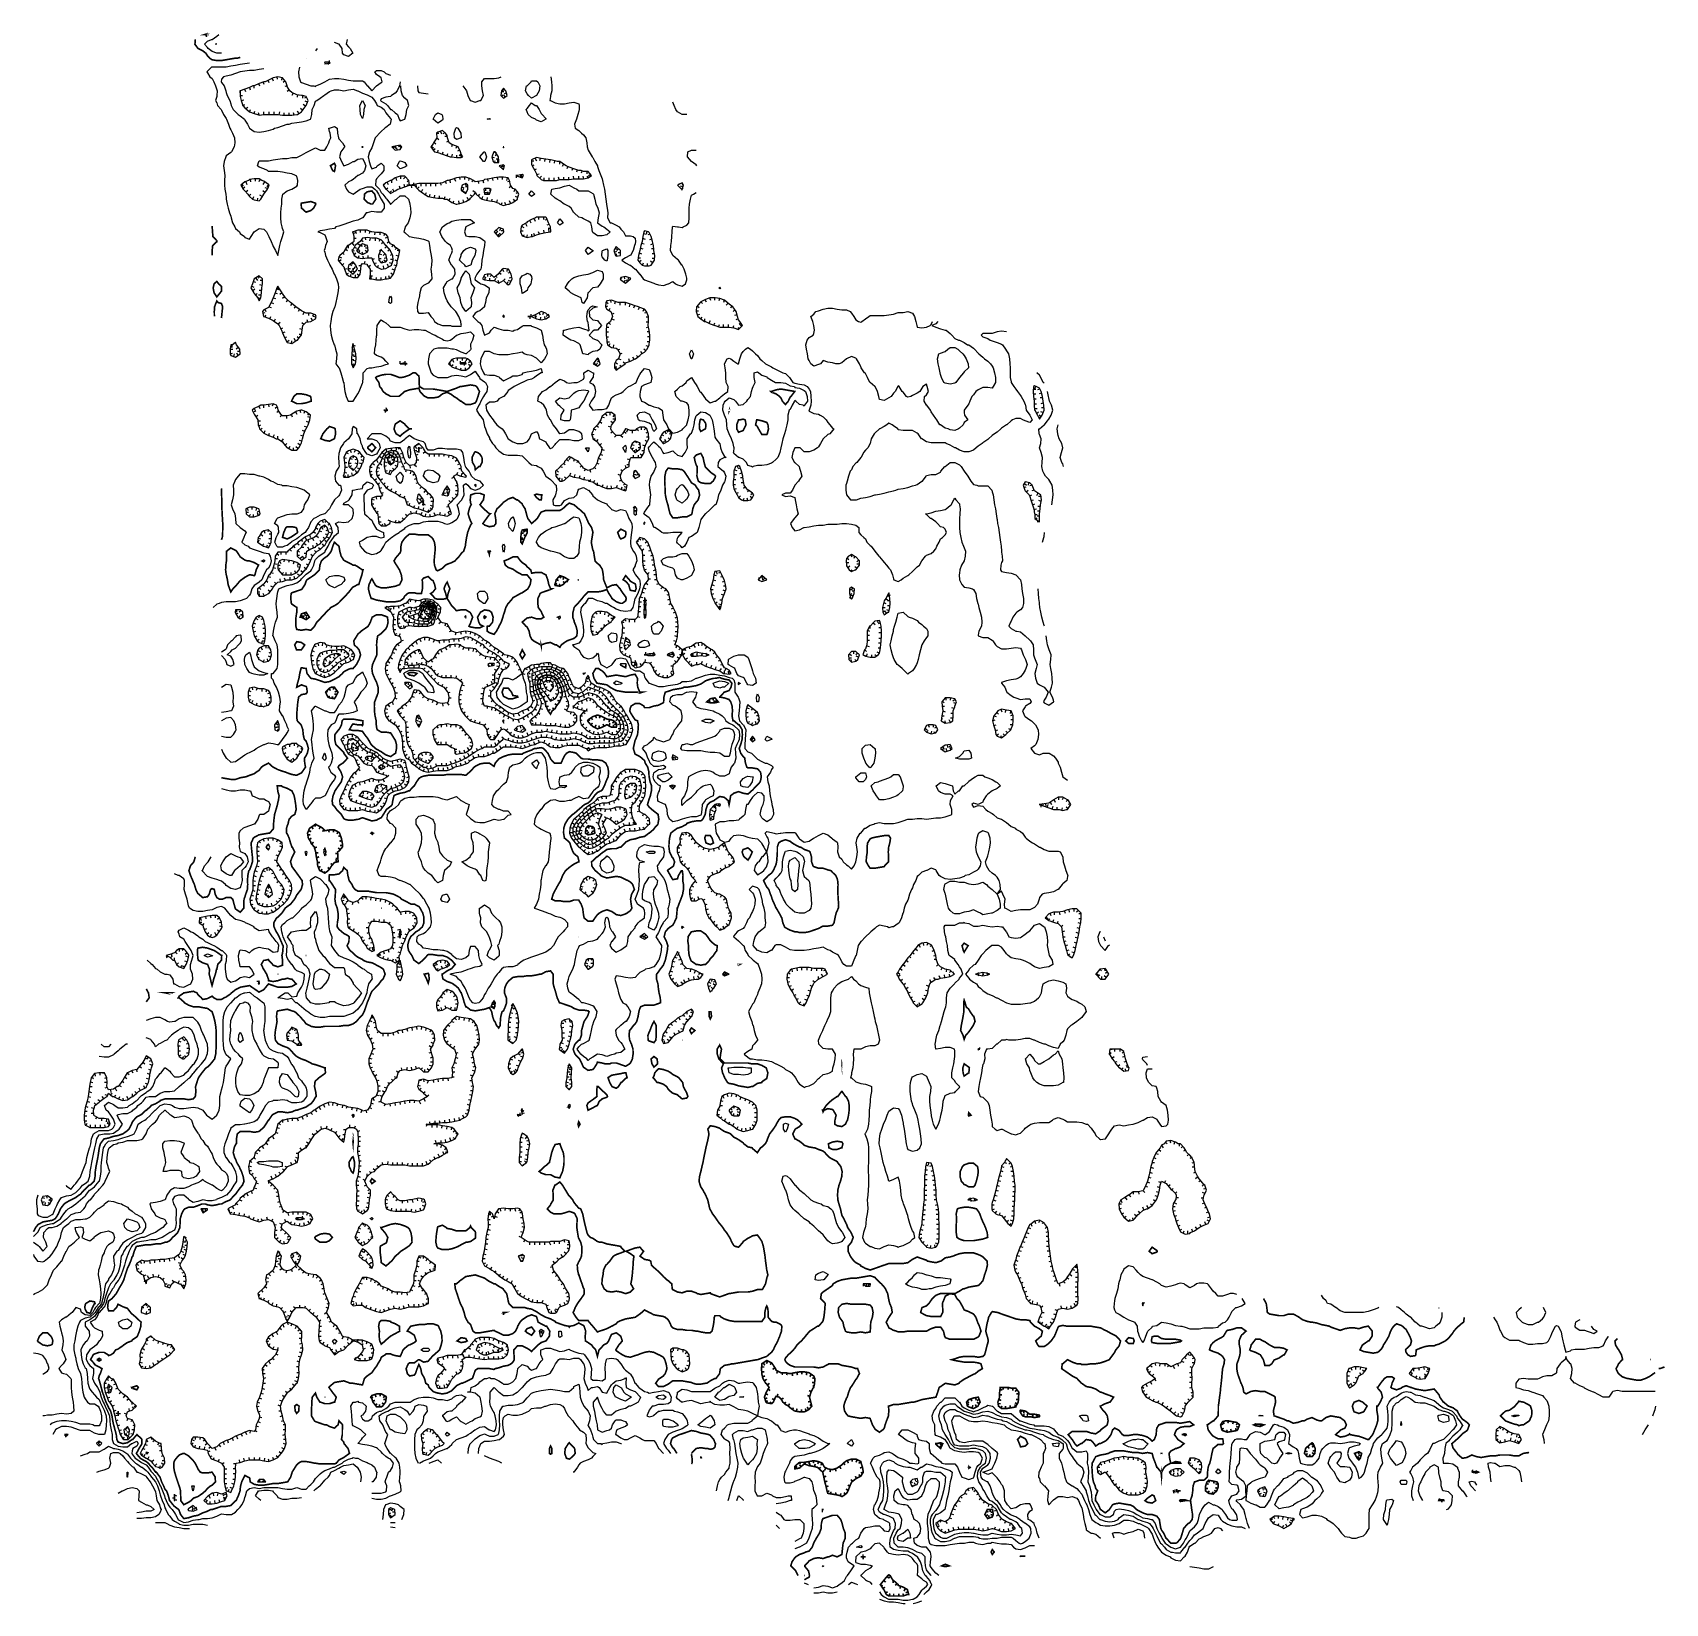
# Model space of a CAD drawing. Extents: x 628896 to 629898, y 4519176 to 4520140.
import ezdxf

# ---------------------------------------------------------------- set-up
doc = ezdxf.new("R2010")
doc.units = 0

msp = doc.modelspace()

# ---------------------------------------------------------------- linework, layer by layer
at = {"layer": 'GSLAYER', "linetype": 'CONTINUOUS', "const_width": 1, "flags": 128}
for points in [[(629023.8125, 4520124.5), (629022.25, 4520124), (629020.9375, 4520124), (629018, 4520123.5), (629015.125, 4520123), (629012.25, 4520122.5), (629009.4375, 4520122.5), (629006.5, 4520123), (629005, 4520124), (629003.6875, 4520125.5), (629002.6875, 4520127), (629000.75, 4520128.5), (628997.875, 4520130), (628997.8125, 4520130), (628996, 4520132.5), (628996.25, 4520135.5)], [(629003.875, 4520138.5), (629003.6875, 4520139), (629002.125, 4520138.5), (629003.6875, 4520138.5), (629003.875, 4520138.5)], [(629002.6875, 4520138.5), (629003.1875, 4520137)], [(629080.5, 4520055), (629079.125, 4520058), (629081.5625, 4520059.5), (629082.25, 4520058), (629081.75, 4520055), (629081.5625, 4520054.5), (629080.5, 4520055)], [(629061.375, 4520032), (629061.3125, 4520032.5), (629061.1875, 4520034.5), (629061.3125, 4520035), (629064.1875, 4520035.5), (629067.125, 4520036), (629069.9375, 4520035), (629070.125, 4520034.5), (629069.9375, 4520034), (629068.875, 4520032), (629067.125, 4520030.5), (629064.1875, 4520029.5), (629061.375, 4520032)], [(629104, 4520034.5), (629101.6875, 4520035.5), (629099.875, 4520037.5), (629100, 4520040.5), (629101.6875, 4520042), (629104.5625, 4520042.5), (629106.3125, 4520040.5), (629107, 4520037.5), (629105, 4520034.5), (629104.5625, 4520034.5), (629104, 4520034.5)], [(629006.5, 4520021), (629006.5625, 4520020.5), (629006.8125, 4520017.5), (629007, 4520014.5), (629009.4375, 4520012), (629009.5, 4520011.5), (629009.4375, 4520011.5), (629006.875, 4520009), (629006.5625, 4520006), (629006.5, 4520003)], [(629007.75, 4519980), (629007.1875, 4519983), (629007.75, 4519985.5), (629009.4375, 4519987), (629010.5625, 4519985.5), (629012.25, 4519984), (629012.375, 4519983), (629012.25, 4519981), (629011.4375, 4519980), (629009.4375, 4519977.5), (629007.75, 4519980)], [(629007.9375, 4519965.5), (629007.875, 4519968.5), (629008.0625, 4519971.5), (629009, 4519974), (629009.4375, 4519975), (629010.3125, 4519974), (629012.25, 4519973.5), (629013, 4519971.5), (629012.6875, 4519968.5), (629012.375, 4519965.5), (629012.25, 4519964.5)], [(629159.0625, 4519913.5), (629156.4375, 4519915.5), (629154.75, 4519916.5), (629153.5625, 4519917.5), (629150.75, 4519919), (629147.8125, 4519918), (629146, 4519916.5), (629145, 4519916), (629142.0625, 4519915.5), (629139.125, 4519915.5), (629137, 4519916.5), (629136.3125, 4519917), (629134.0625, 4519919.5), (629133.375, 4519921.5), (629130.5625, 4519921), (629127.625, 4519920.5), (629124.75, 4519919.5), (629124.6875, 4519919.5), (629121.875, 4519917), (629121.0625, 4519916.5), (629118.9375, 4519916.5), (629117.4375, 4519916.5), (629116.0625, 4519916.5), (629113.1875, 4519918), (629111.4375, 4519919.5), (629110.3125, 4519921.5), (629109.375, 4519922.5), (629108.875, 4519925), (629107.4375, 4519927), (629106.9375, 4519928), (629107.4375, 4519928.5), (629110.3125, 4519929.5), (629113.1875, 4519930), (629116.0625, 4519930), (629118.9375, 4519929), (629121.5, 4519928), (629121.875, 4519928), (629122.625, 4519928), (629124.75, 4519928.5), (629127.625, 4519929.5), (629129.9375, 4519931), (629130.5625, 4519931), (629131.125, 4519931), (629133.375, 4519929), (629133.5, 4519928), (629133.5, 4519925), (629133.75, 4519922.5), (629136.3125, 4519921), (629139.125, 4519921), (629142.0625, 4519921), (629145, 4519920.5), (629147.8125, 4519920), (629150.75, 4519919.5), (629153.5625, 4519920.5), (629156.4375, 4519921.5), (629158.625, 4519922.5), (629159.3125, 4519922.5), (629162.1875, 4519923), (629165.125, 4519923.5), (629168, 4519923), (629168.875, 4519922.5), (629170.5625, 4519919.5), (629169.6875, 4519916.5), (629168.625, 4519913.5), (629168, 4519912.5), (629165.125, 4519911.5), (629162.1875, 4519911.5), (629159.3125, 4519913.5), (629159.0625, 4519913.5)], [(629055.3125, 4519913.5), (629055.5, 4519914), (629056.75, 4519916.5), (629058.4375, 4519918), (629061.3125, 4519918), (629064.1875, 4519917.5), (629066.875, 4519916.5), (629067.125, 4519916), (629067.375, 4519913.5), (629067.125, 4519913.5), (629064.1875, 4519912.5), (629061.3125, 4519912), (629058.4375, 4519912), (629055.5, 4519913.5), (629055.3125, 4519913.5)], [(629356.4375, 4519913.5), (629355.5, 4519915.5), (629354.625, 4519916.5), (629352.5625, 4519918), (629349.75, 4519919), (629349.25, 4519919.5), (629349.75, 4519919.5), (629352.5625, 4519920.5), (629355.5, 4519921), (629358.3125, 4519920.5), (629361.1875, 4519920), (629364, 4519919.5), (629361.75, 4519916.5), (629361.1875, 4519916), (629360, 4519913.5), (629358.3125, 4519911.5), (629356.4375, 4519913.5)], [(629323.6875, 4519908), (629323.875, 4519908), (629323.6875, 4519907.5), (629323.6875, 4519908)], [(629073.1875, 4519890.5), (629074.5, 4519893.5), (629075.6875, 4519895), (629076.9375, 4519896.5), (629078.5625, 4519898), (629081.5625, 4519897), (629082.0625, 4519896.5), (629082.3125, 4519893.5), (629081.5625, 4519890.5), (629081.5625, 4519890.5), (629078.5625, 4519889), (629075.6875, 4519889.5), (629073.1875, 4519890.5)], [(629119.5, 4519893.5), (629118.9375, 4519894.5), (629118.125, 4519896.5), (629118.75, 4519899), (629118.9375, 4519899.5), (629121.875, 4519901.5), (629124.75, 4519899.5), (629125, 4519899), (629127.625, 4519896.5), (629129.1875, 4519896.5), (629127.625, 4519896.5), (629124.75, 4519894.5), (629123.4375, 4519893.5), (629121.875, 4519892), (629119.5, 4519893.5)], [(629305.625, 4519896.5), (629305.4375, 4519899), (629305.9375, 4519902), (629306.375, 4519902.5), (629307.9375, 4519902), (629309.3125, 4519900), (629309.5, 4519899), (629309.3125, 4519897), (629309.0625, 4519896.5), (629306.375, 4519895), (629305.625, 4519896.5)], [(629328.4375, 4519896.5), (629328.375, 4519899), (629329.5, 4519902), (629330, 4519902), (629332.375, 4519902.5), (629333.625, 4519902), (629334.125, 4519899), (629332.875, 4519896.5), (629332.375, 4519895.5), (629329.5, 4519894.5), (629328.4375, 4519896.5)], [(629343.5625, 4519893.5), (629341.8125, 4519896.5), (629341.0625, 4519898), (629340, 4519899), (629340.625, 4519902), (629341.0625, 4519902), (629341.5, 4519902), (629343.875, 4519901.5), (629346.8125, 4519900.5), (629347.5625, 4519899), (629347.875, 4519896.5), (629347.125, 4519893.5), (629346.8125, 4519893), (629343.875, 4519893), (629343.5625, 4519893.5)], [(629101.625, 4519885), (629101.6875, 4519885), (629104.5625, 4519887.5), (629106.9375, 4519885), (629104.5625, 4519882.5), (629101.6875, 4519885), (629101.625, 4519885)], [(629118.0625, 4519876), (629118.375, 4519879), (629116.0625, 4519880.5), (629114.3125, 4519879), (629114.5, 4519876), (629116.0625, 4519874.5), (629118.0625, 4519876)], [(629114.5, 4519876.5), (629116, 4519876.5)], [(629114.75, 4519879.5), (629115.6875, 4519878.5)], [(629116.5, 4519875), (629115.5, 4519876)], [(629117.0625, 4519880), (629116.3125, 4519878.5)], [(629118.25, 4519877.5), (629116.75, 4519877.5)], [(629167.75, 4519873.5), (629166.25, 4519876), (629166, 4519879), (629167.5, 4519882), (629168, 4519882.5), (629169.5, 4519882), (629170.875, 4519881), (629172.125, 4519879), (629172.1875, 4519876), (629170.875, 4519873.5), (629170.25, 4519873.5), (629168, 4519871.5), (629167.75, 4519873.5)], [(629304.8125, 4519864.5), (629304, 4519867.5), (629304.0625, 4519870.5), (629304.0625, 4519873.5), (629303.5, 4519874.5), (629303, 4519876), (629302.3125, 4519879), (629303.5, 4519880.5), (629306.375, 4519881.5), (629307.75, 4519879), (629308.375, 4519876), (629309.0625, 4519873.5), (629309.3125, 4519873), (629311.875, 4519870.5), (629312.1875, 4519870), (629315.0625, 4519868), (629315.375, 4519867.5), (629315.0625, 4519866.5), (629313.9375, 4519864.5), (629312.1875, 4519863), (629309.3125, 4519863), (629306.375, 4519863.5), (629304.8125, 4519864.5)], [(629287.5, 4519844.5), (629286.6875, 4519847.5), (629286.3125, 4519849.5), (629286.125, 4519850), (629285.25, 4519853), (629284.625, 4519856), (629284.4375, 4519859), (629284.375, 4519862), (629284.1875, 4519864.5), (629284.3125, 4519867.5), (629284.9375, 4519870.5), (629286.3125, 4519872.5), (629289.125, 4519872), (629292.0625, 4519872), (629294.875, 4519871.5), (629296.125, 4519870.5), (629297.75, 4519868), (629298.125, 4519867.5), (629300, 4519864.5), (629300.625, 4519863.5), (629303, 4519862), (629303.5, 4519861), (629305, 4519859), (629305.625, 4519856), (629304.75, 4519853), (629303.5, 4519851.5), (629302.3125, 4519850), (629301.4375, 4519847.5), (629300.9375, 4519844.5), (629300.625, 4519844), (629297.75, 4519842.5), (629294.875, 4519842.5), (629292.0625, 4519842), (629289.125, 4519842), (629287.5, 4519844.5)], [(629012.25, 4519860), (629012.375, 4519859), (629012.375, 4519856), (629012.4375, 4519853), (629012.4375, 4519850), (629012.5625, 4519847.5), (629012.6875, 4519844.5), (629012.875, 4519841.5), (629013.0625, 4519838.5), (629013.0625, 4519836), (629013, 4519833), (629012.8125, 4519830), (629012.25, 4519828.5)], [(629208.3125, 4519764), (629205.5, 4519765.5), (629203.75, 4519766.5), (629202.5625, 4519767.5), (629201.625, 4519769.5), (629201, 4519772.5), (629199.75, 4519775), (629199.0625, 4519775.5), (629196.8125, 4519778), (629199.75, 4519780.5), (629202.5625, 4519781), (629205.5, 4519780), (629208.4375, 4519780), (629210.0625, 4519781), (629208.625, 4519784), (629208.4375, 4519784.5), (629206.625, 4519787), (629206.375, 4519789.5), (629206.4375, 4519792.5), (629207.8125, 4519795.5), (629208.4375, 4519796), (629211.25, 4519797), (629214.1875, 4519798), (629215.125, 4519798.5), (629214.1875, 4519798.5), (629213.125, 4519801), (629212.4375, 4519804), (629211.3125, 4519807), (629211.25, 4519807), (629208.4375, 4519808.5), (629205.5, 4519808.5), (629202.5625, 4519808), (629202.0625, 4519810), (629199.75, 4519812), (629199.0625, 4519813), (629196.8125, 4519814.5), (629195.75, 4519815.5), (629193.9375, 4519818), (629191.0625, 4519818), (629188.1875, 4519816.5), (629185.6875, 4519815.5), (629186.375, 4519813), (629188.1875, 4519811.5), (629191.0625, 4519810.5), (629191.75, 4519810), (629193.9375, 4519808.5), (629196.8125, 4519807), (629198.6875, 4519807), (629199.75, 4519807), (629202.1875, 4519804), (629201.6875, 4519801), (629200.3125, 4519798.5), (629199.75, 4519798), (629196.8125, 4519796), (629195.5625, 4519795.5), (629193.9375, 4519794.5), (629191.0625, 4519793), (629190.875, 4519792.5), (629188.3125, 4519789.5), (629188.1875, 4519789.5), (629186.75, 4519787), (629185.875, 4519784), (629185.3125, 4519782.5), (629184.9375, 4519781), (629183.9375, 4519778), (629182.5625, 4519775.5), (629182.375, 4519775), (629181.0625, 4519772.5), (629179.5, 4519770.5), (629176.625, 4519771.5), (629175.25, 4519772.5), (629175.375, 4519775.5), (629176.625, 4519775.5), (629178.625, 4519778), (629178.9375, 4519781), (629177.9375, 4519784), (629176.625, 4519785), (629173.75, 4519785.5), (629171.125, 4519784), (629170.875, 4519783.5), (629169.375, 4519781), (629170.125, 4519778), (629170.875, 4519776.5), (629172.875, 4519775.5), (629170.875, 4519774.5), (629168, 4519774.5), (629165.125, 4519775), (629164.125, 4519775.5), (629165.125, 4519777.5), (629165.25, 4519778), (629166.375, 4519781), (629165.125, 4519783.5), (629164.6875, 4519784), (629162.1875, 4519785.5), (629159.3125, 4519785.5), (629156.4375, 4519785), (629154.5625, 4519787), (629153.5625, 4519788), (629152.625, 4519789.5), (629150.75, 4519792.5), (629151.3125, 4519795.5), (629152.375, 4519798.5), (629151.3125, 4519801), (629150.75, 4519802.5), (629149.75, 4519801), (629148.8125, 4519798.5), (629149.875, 4519795.5), (629150.5625, 4519792.5), (629147.8125, 4519792), (629145, 4519792), (629143.25, 4519792.5), (629142.0625, 4519794), (629140.625, 4519795.5), (629142.0625, 4519796.5), (629143.625, 4519798.5), (629143.0625, 4519801), (629142.0625, 4519803.5), (629141.0625, 4519804), (629139.125, 4519806), (629136.3125, 4519805), (629135.4375, 4519804), (629135.6875, 4519801), (629135.625, 4519798.5), (629134.9375, 4519795.5), (629133.375, 4519795.5), (629132.3125, 4519795.5), (629130.5625, 4519796), (629127.625, 4519796), (629126.375, 4519795.5), (629124.75, 4519794), (629123.9375, 4519792.5), (629121.875, 4519791), (629118.9375, 4519790.5), (629116.0625, 4519790.5), (629113.1875, 4519790.5), (629110.3125, 4519791), (629107.4375, 4519791.5), (629104.5625, 4519792.5), (629104.125, 4519792.5), (629103.125, 4519795.5), (629102.375, 4519798.5), (629102.8125, 4519801), (629104.125, 4519804), (629104.5625, 4519804.5), (629104.875, 4519804), (629106.5, 4519801), (629107.4375, 4519800), (629110.3125, 4519799), (629113.1875, 4519799), (629116.0625, 4519799.5), (629118.9375, 4519800), (629121.625, 4519801), (629121.875, 4519801.5), (629123.0625, 4519804), (629122.625, 4519807), (629121.875, 4519809), (629121.5, 4519810), (629119.625, 4519813), (629118.9375, 4519814), (629118.125, 4519815.5), (629118.9375, 4519817), (629120.125, 4519818.5), (629121.875, 4519820.5), (629122.25, 4519821.5), (629122.375, 4519824.5), (629122.9375, 4519827), (629124.75, 4519829.5), (629125.1875, 4519830), (629127.625, 4519832), (629130.5625, 4519832), (629133.375, 4519831.5), (629136.3125, 4519831.5), (629139.125, 4519831.5), (629141.1875, 4519830), (629142.0625, 4519829), (629142.9375, 4519827), (629143.3125, 4519824.5), (629143.3125, 4519821.5), (629143, 4519818.5), (629142.75, 4519815.5), (629142.9375, 4519813), (629144, 4519810), (629145, 4519809.5), (629145.875, 4519810), (629147.8125, 4519811), (629149.875, 4519813), (629150.75, 4519813.5), (629153.5625, 4519814.5), (629155.5, 4519815.5), (629156.4375, 4519816.5), (629158.25, 4519818.5), (629159.3125, 4519820), (629160.875, 4519821.5), (629161.875, 4519824.5), (629162.1875, 4519827), (629162.6875, 4519830), (629163.3125, 4519833), (629164.4375, 4519836), (629165.125, 4519837.5), (629165.875, 4519838.5), (629165.125, 4519840), (629164.5, 4519841.5), (629163.5625, 4519844.5), (629164.3125, 4519847.5), (629165.125, 4519849.5), (629165.5625, 4519850), (629165.125, 4519851), (629164.875, 4519853), (629165.125, 4519855.5), (629165.1875, 4519856), (629168, 4519857), (629170.875, 4519857), (629173.5, 4519856), (629173, 4519853), (629170.875, 4519850), (629173.1875, 4519847.5), (629173.75, 4519847), (629176.625, 4519844.5), (629177.125, 4519844.5), (629176.625, 4519844), (629174.875, 4519841.5), (629173.75, 4519840), (629172.6875, 4519838.5), (629173.75, 4519837.5), (629176.625, 4519836.5), (629179.5, 4519837), (629180.6875, 4519838.5), (629180.5, 4519841.5), (629180, 4519844.5), (629181.3125, 4519847.5), (629182.375, 4519848.5), (629183.9375, 4519850), (629185.3125, 4519851.5), (629187.5625, 4519853), (629188.1875, 4519853.5), (629191.0625, 4519854.5), (629193.375, 4519853), (629193.9375, 4519853), (629196.8125, 4519850.5), (629196.9375, 4519850), (629198.5625, 4519847.5), (629199.375, 4519844.5), (629199.75, 4519843), (629200.25, 4519841.5), (629202.5625, 4519838.5), (629205.5, 4519841), (629206, 4519841.5), (629207.75, 4519844.5), (629208.4375, 4519845.5), (629211.25, 4519846.5), (629214.1875, 4519846.5), (629217, 4519846.5), (629219.875, 4519846.5), (629221.5625, 4519847.5), (629222.75, 4519848.5), (629224.3125, 4519850), (629225.6875, 4519851), (629228.4375, 4519850), (629228.5625, 4519850), (629231.4375, 4519847.5), (629231.5625, 4519847.5), (629234.3125, 4519845), (629234.9375, 4519844.5), (629236.3125, 4519841.5), (629237.1875, 4519839.5), (629237.6875, 4519838.5), (629239.375, 4519836), (629240.0625, 4519833.5), (629240.25, 4519833), (629240.0625, 4519832.5), (629239.6875, 4519830), (629239.1875, 4519827), (629239.625, 4519824.5), (629240.0625, 4519822.5), (629240.5625, 4519821.5), (629241, 4519818.5), (629241.5, 4519815.5), (629242.9375, 4519814), (629244.25, 4519813), (629245.875, 4519810.5), (629246, 4519810), (629246.5, 4519807), (629246.75, 4519804), (629247.9375, 4519801), (629248.75, 4519799), (629251.625, 4519800.5), (629254.5, 4519801), (629256.8125, 4519798.5), (629257.375, 4519797.5), (629258.75, 4519795.5), (629260.25, 4519793.5), (629260.625, 4519792.5), (629260.25, 4519791), (629258.1875, 4519789.5), (629257.375, 4519789.5), (629257.125, 4519789.5), (629254.5, 4519790.5), (629251.8125, 4519792.5), (629251.625, 4519793), (629250, 4519795.5), (629248.75, 4519798), (629245.875, 4519797), (629242.9375, 4519796.5), (629240.0625, 4519796.5), (629237.1875, 4519796.5), (629236.125, 4519795.5), (629234.3125, 4519793.5), (629233.5625, 4519792.5), (629231.4375, 4519790), (629231, 4519789.5), (629228.625, 4519787), (629228.5625, 4519786.5), (629227.9375, 4519784), (629227.75, 4519781), (629228.5625, 4519779), (629228.75, 4519778), (629229.8125, 4519775.5), (629230.5625, 4519772.5), (629230.3125, 4519769.5), (629228.5625, 4519768), (629225.6875, 4519767), (629224.3125, 4519766.5), (629222.75, 4519765.5), (629220.75, 4519764), (629219.875, 4519762.5), (629217.875, 4519764), (629217, 4519764), (629214.1875, 4519765.5), (629211.25, 4519765), (629208.4375, 4519764), (629208.4375, 4519763.5), (629208.3125, 4519764)], [(629207.3125, 4519853), (629205.5, 4519854.5), (629204.4375, 4519856), (629205.5, 4519856.5), (629208.4375, 4519856), (629208.8125, 4519856), (629208.5, 4519853), (629208.4375, 4519853), (629207.3125, 4519853)], [(629049.75, 4519830), (629050.5, 4519833), (629051.8125, 4519836), (629052.625, 4519836.5), (629055.5, 4519836.5), (629058, 4519836), (629058.4375, 4519835.5), (629059, 4519833), (629058.4375, 4519832.5), (629055.5, 4519830.5), (629054.625, 4519830), (629052.625, 4519829), (629049.75, 4519830)], [(629197.1875, 4519827), (629198.375, 4519830), (629199.75, 4519832.5), (629199.9375, 4519833), (629199.75, 4519835), (629196.8125, 4519834.5), (629196.25, 4519833), (629195.9375, 4519830), (629195.9375, 4519827), (629196.8125, 4519826), (629197.1875, 4519827)], [(629197.6875, 4519834.5), (629198, 4519833)], [(629199.8125, 4519834), (629198.375, 4519834)], [(629256.5, 4519830), (629255.375, 4519833), (629257.375, 4519835), (629260.25, 4519833.5), (629260.375, 4519833), (629260.25, 4519831), (629259.5625, 4519830), (629257.375, 4519829), (629256.5, 4519830)], [(629057.9375, 4519775.5), (629057.8125, 4519778), (629058, 4519781), (629058.4375, 4519784), (629058.5, 4519784), (629058.5, 4519787), (629058.4375, 4519787), (629055.5, 4519789), (629055.125, 4519789.5), (629054.8125, 4519792.5), (629055, 4519795.5), (629055.5, 4519796), (629058.4375, 4519797), (629061.3125, 4519798), (629061.8125, 4519798.5), (629063.5, 4519801), (629064.1875, 4519803), (629064.75, 4519804), (629067.125, 4519805.5), (629069.3125, 4519807), (629069.9375, 4519807.5), (629072.3125, 4519810), (629072.6875, 4519813), (629072.875, 4519813.5), (629073.5625, 4519815.5), (629075.6875, 4519817.5), (629077.25, 4519818.5), (629078.5625, 4519820), (629079.625, 4519821.5), (629080.5625, 4519824.5), (629081.5625, 4519827), (629084.375, 4519824.5), (629084.875, 4519821.5), (629085.6875, 4519818.5), (629087.3125, 4519816), (629088.125, 4519815.5), (629090.125, 4519814.5), (629093, 4519813), (629094.125, 4519813), (629095.875, 4519812), (629098.75, 4519810), (629099.125, 4519810), (629098.75, 4519808.5), (629098.4375, 4519807), (629097.4375, 4519804), (629096.5, 4519801), (629095.875, 4519801), (629093, 4519799.5), (629092.0625, 4519798.5), (629090.125, 4519796), (629089.625, 4519795.5), (629087.3125, 4519793), (629086.8125, 4519792.5), (629084.375, 4519790), (629083.875, 4519789.5), (629081.5625, 4519788), (629079.4375, 4519787), (629078.5625, 4519786), (629076.375, 4519784), (629075.6875, 4519783), (629073.625, 4519781), (629072.875, 4519780), (629070.8125, 4519778), (629069.9375, 4519776.5), (629069.4375, 4519775.5), (629067.125, 4519773), (629064.1875, 4519773.5), (629061.3125, 4519773), (629058.4375, 4519773.5), (629057.9375, 4519775.5)], [(629195.9375, 4519829.5), (629197.375, 4519829.5)], [(629196.1875, 4519832.5), (629197.6875, 4519832.5)], [(629197.75, 4519828.5), (629196.3125, 4519829)], [(629196.4375, 4519826.5), (629197.5, 4519827.5)], [(629199.0625, 4519831), (629197.6875, 4519831.5)], [(629017.25, 4519798.5), (629016.375, 4519801), (629015.9375, 4519804), (629015.25, 4519807), (629015.125, 4519807.5), (629014.8125, 4519810), (629015, 4519813), (629015.125, 4519814.5), (629015.375, 4519815.5), (629015.375, 4519818.5), (629015.4375, 4519821.5), (629018, 4519823.5), (629020.9375, 4519822), (629021.5625, 4519821.5), (629023.5, 4519818.5), (629023.8125, 4519818), (629026.6875, 4519816), (629028.4375, 4519815.5), (629029.5625, 4519815.5), (629032.4375, 4519814.5), (629035, 4519813), (629033.5625, 4519810), (629032.8125, 4519807), (629032.4375, 4519806.5), (629030.1875, 4519807), (629029.5625, 4519807), (629029.375, 4519807), (629026.6875, 4519805.5), (629024.625, 4519804), (629023.8125, 4519803.5), (629021.75, 4519801), (629020.9375, 4519800), (629019.375, 4519798.5), (629018, 4519796.5), (629017.25, 4519798.5)], [(629037.25, 4519815.5), (629038.1875, 4519816), (629038.6875, 4519815.5), (629038.1875, 4519815), (629037.25, 4519815.5)], [(629176.8125, 4519821), (629175.3125, 4519821)], [(629176.875, 4519821.5), (629176.625, 4519821.5), (629176, 4519821.5), (629176.625, 4519819.5), (629176.875, 4519821.5)], [(629176.1875, 4519821), (629177.6875, 4519821.5)], [(629221.8125, 4519801), (629222.75, 4519802), (629225.125, 4519804), (629222.75, 4519805.5), (629219.875, 4519806.5), (629217.6875, 4519804), (629217, 4519801.5), (629216.8125, 4519801), (629217, 4519800.5), (629219.875, 4519800), (629221.8125, 4519801)], [(629217.625, 4519804), (629219.125, 4519803.5)], [(629219.5625, 4519806), (629220.6875, 4519805)], [(629222.3125, 4519805.5), (629221.8125, 4519804)], [(629224.9375, 4519804), (629224.125, 4519802.5)], [(629231.5625, 4519804), (629231.4375, 4519804), (629230.875, 4519804), (629231.4375, 4519804), (629231.5625, 4519804)], [(629262.75, 4519798.5), (629262.125, 4519801), (629260.25, 4519803), (629258.6875, 4519804), (629260.25, 4519806.5), (629262.5, 4519804), (629263.1875, 4519803), (629266.0625, 4519801.5), (629266.3125, 4519801), (629266.6875, 4519798.5), (629266.0625, 4519797), (629263.1875, 4519797.5), (629262.75, 4519798.5)], [(629216.8125, 4519801), (629218.25, 4519801.5)], [(629219.5625, 4519800), (629219.8125, 4519801.5)], [(629222.875, 4519802), (629221.875, 4519803)], [(629066.1875, 4519781), (629064.1875, 4519784), (629061.3125, 4519783), (629060.5625, 4519781), (629061.3125, 4519781), (629064.1875, 4519779.5), (629066.1875, 4519781)], [(629140.125, 4519781), (629141.375, 4519784), (629141.5, 4519787), (629139.125, 4519788.5), (629136.375, 4519787), (629136.3125, 4519786.5), (629135, 4519784), (629133.4375, 4519781), (629136.3125, 4519780), (629139.125, 4519780), (629140.125, 4519781)], [(629135.8125, 4519785.5), (629137.1875, 4519785)], [(629137.75, 4519787.5), (629138.5625, 4519786)], [(629140.375, 4519787.5), (629139.625, 4519786)], [(629141.4375, 4519785.5), (629139.9375, 4519785.5)], [(629012.25, 4519682.5), (629015.125, 4519682), (629018, 4519681.5), (629020.9375, 4519681.5), (629023.8125, 4519682.5), (629026.6875, 4519683), (629027.0625, 4519683), (629029.5625, 4519684), (629032.4375, 4519685), (629033.6875, 4519686), (629035.3125, 4519687), (629036.8125, 4519689), (629038.1875, 4519690), (629041.125, 4519691.5), (629043.9375, 4519689), (629044, 4519689), (629046.875, 4519687.5), (629049.75, 4519686.5), (629051.5, 4519686), (629052.625, 4519685.5), (629055.5, 4519684.5), (629058.4375, 4519684), (629061.3125, 4519685.5), (629061.75, 4519686), (629063.8125, 4519689), (629063.375, 4519691.5), (629063.125, 4519694.5), (629064.1875, 4519696), (629064.9375, 4519697.5), (629065.625, 4519700.5), (629064.9375, 4519703), (629064.1875, 4519705), (629063.125, 4519706), (629062.4375, 4519709), (629062.1875, 4519712), (629061.3125, 4519714.5), (629061.0625, 4519715), (629058.75, 4519717.5), (629058.4375, 4519720), (629058.4375, 4519720.5), (629058.4375, 4519721), (629058.625, 4519723.5), (629058.875, 4519726.5), (629059.125, 4519729), (629059.625, 4519732), (629061.3125, 4519733.5), (629064.1875, 4519734), (629064.9375, 4519735), (629064.5, 4519738), (629064.1875, 4519738.5), (629061.3125, 4519739.5), (629058.4375, 4519738), (629058.9375, 4519740.5), (629059.8125, 4519743.5), (629060.3125, 4519746.5), (629061.0625, 4519749.5), (629061.3125, 4519750), (629064.1875, 4519749.5), (629064.25, 4519749.5), (629064.75, 4519746.5), (629067.125, 4519743.5), (629067.1875, 4519743.5), (629069.9375, 4519743), (629072.875, 4519742), (629075.6875, 4519741), (629078.5625, 4519741.5), (629081.5625, 4519743), (629082.5625, 4519743.5), (629084.375, 4519744.5), (629086.5, 4519746.5), (629087.3125, 4519747.5), (629090.125, 4519749), (629091.5625, 4519749.5), (629093, 4519749.5), (629095.125, 4519752), (629095.875, 4519753.5), (629096.6875, 4519755), (629097.625, 4519758), (629096.6875, 4519761), (629095.875, 4519762), (629093.8125, 4519764), (629093.4375, 4519766.5), (629095.3125, 4519769.5), (629095.875, 4519770.5), (629098.0625, 4519772.5), (629098.75, 4519773), (629101.6875, 4519775), (629102.3125, 4519775.5), (629103.625, 4519778), (629104.5625, 4519780.5), (629104.6875, 4519781), (629107.4375, 4519782.5), (629110.3125, 4519782.5), (629113.1875, 4519781.5), (629114.125, 4519781), (629114.5, 4519778), (629113.9375, 4519775.5), (629113.1875, 4519774), (629111.6875, 4519772.5), (629110.3125, 4519771), (629108.125, 4519769.5), (629107.625, 4519766.5), (629107.4375, 4519764), (629107.6875, 4519761), (629107.6875, 4519758), (629107.4375, 4519757.5), (629106.3125, 4519755), (629104.9375, 4519752), (629104.5625, 4519749.5), (629104.9375, 4519746.5), (629106.25, 4519743.5), (629107.4375, 4519741), (629107.625, 4519740.5), (629108.375, 4519738), (629108.5, 4519735), (629107.4375, 4519732), (629107.375, 4519732), (629106.25, 4519729), (629106.0625, 4519726.5), (629106.125, 4519723.5), (629106.5, 4519720.5), (629107.1875, 4519717.5), (629107.25, 4519715), (629107.4375, 4519713.5), (629107.8125, 4519712), (629110.3125, 4519710.5), (629113.1875, 4519710.5), (629116.0625, 4519710), (629116.75, 4519709), (629118.5625, 4519706), (629118.9375, 4519705.5), (629119.625, 4519703), (629119.6875, 4519700.5), (629119.0625, 4519697.5), (629118.9375, 4519697.5), (629116.0625, 4519695.5), (629113.1875, 4519696.5), (629111.625, 4519697.5), (629110.3125, 4519698.5), (629107.4375, 4519700), (629106.6875, 4519700.5), (629104.5625, 4519702.5), (629104.0625, 4519703), (629102.375, 4519706), (629101.6875, 4519707), (629100.125, 4519709), (629098.75, 4519711), (629095.875, 4519711.5), (629093, 4519711.5), (629090.75, 4519712), (629092.5, 4519715), (629093, 4519715.5), (629095.875, 4519715), (629098.125, 4519715), (629098.75, 4519714.5), (629098.9375, 4519715), (629098.9375, 4519717.5), (629098.75, 4519717.5), (629095.875, 4519718), (629093, 4519718.5), (629090.125, 4519718.5), (629087.3125, 4519718.5), (629086.3125, 4519717.5), (629085.9375, 4519715), (629084.375, 4519712), (629084.1875, 4519712), (629081.875, 4519709), (629081.75, 4519706), (629082.4375, 4519703), (629084.375, 4519701), (629084.9375, 4519700.5), (629087.3125, 4519698), (629087.375, 4519697.5), (629089.625, 4519694.5), (629087.3125, 4519692), (629086.75, 4519691.5), (629084.375, 4519690), (629083.8125, 4519689), (629084.375, 4519688), (629085.625, 4519686), (629086.625, 4519683), (629085.75, 4519680), (629084.375, 4519678), (629084, 4519677.5), (629081.9375, 4519674.5), (629081.5625, 4519673.5), (629080.75, 4519671.5), (629080.1875, 4519668.5), (629080.5, 4519666), (629081.5625, 4519665), (629082.9375, 4519663), (629084.375, 4519661.5), (629085.8125, 4519660), (629087.3125, 4519657.5), (629088, 4519657), (629090.125, 4519656.5), (629093, 4519656.5), (629095.875, 4519657), (629096.25, 4519657), (629098.75, 4519658), (629101.625, 4519657), (629101.6875, 4519657), (629104.5625, 4519656), (629107.4375, 4519656.5), (629108.25, 4519657), (629110.3125, 4519658), (629111.625, 4519660), (629113.1875, 4519662.5), (629113.4375, 4519663), (629116.0625, 4519665), (629117, 4519666), (629117.375, 4519668.5), (629118.125, 4519671.5), (629118.9375, 4519672), (629121.875, 4519673), (629124.75, 4519673.5), (629127.125, 4519674.5), (629127.625, 4519674.5), (629130.375, 4519677.5), (629130.5625, 4519677.5), (629132, 4519680), (629133.375, 4519682), (629134.75, 4519683), (629136.3125, 4519683.5), (629139.125, 4519684), (629142.0625, 4519684), (629145, 4519684), (629147.8125, 4519684), (629150.75, 4519684.5), (629153.5625, 4519684.5), (629156.4375, 4519684.5), (629159.3125, 4519684.5), (629162.1875, 4519684), (629164.5, 4519686), (629165.125, 4519686.5), (629167.3125, 4519689), (629168, 4519689.5), (629170.875, 4519691), (629173.75, 4519691.5), (629176.625, 4519691.5), (629179.5, 4519689.5), (629180.25, 4519691.5), (629182.375, 4519694), (629183.125, 4519694.5), (629185.3125, 4519695.5), (629188.1875, 4519696.5), (629191.0625, 4519697), (629193.9375, 4519697), (629196.8125, 4519697), (629197.3125, 4519697.5), (629199.75, 4519698.5), (629202.5625, 4519699.5), (629204.4375, 4519700.5), (629205.5, 4519700.5), (629208.4375, 4519701), (629209.875, 4519700.5), (629211.25, 4519699), (629212.625, 4519697.5), (629214, 4519694.5), (629214.1875, 4519694), (629216.5, 4519691.5), (629217, 4519691.5), (629219.875, 4519691.5), (629220.625, 4519691.5), (629222, 4519694.5), (629222.75, 4519696), (629223.9375, 4519697.5), (629225.6875, 4519698.5), (629228.5625, 4519698), (629230, 4519697.5), (629231.4375, 4519696), (629232.9375, 4519694.5), (629234.3125, 4519694), (629237.1875, 4519694), (629240.0625, 4519693.5), (629242.9375, 4519693.5), (629245.875, 4519693), (629248.0625, 4519691.5), (629248.75, 4519690), (629249.3125, 4519689), (629249.8125, 4519686), (629249.5, 4519683), (629248.75, 4519681.5), (629248.125, 4519680), (629247.1875, 4519677.5), (629245.875, 4519675), (629245.1875, 4519674.5), (629242.9375, 4519673.5), (629241.125, 4519671.5), (629240.0625, 4519670), (629238.875, 4519668.5), (629237.1875, 4519667), (629234.875, 4519666), (629234.3125, 4519665.5), (629231.4375, 4519663), (629228.5625, 4519660.5), (629227.75, 4519660), (629225.6875, 4519658), (629224.8125, 4519657), (629223, 4519654), (629222.75, 4519653), (629222.25, 4519651.5), (629222.1875, 4519648.5), (629222.6875, 4519645.5), (629222.75, 4519645.5), (629225.6875, 4519643), (629226, 4519642.5), (629226.75, 4519640), (629227.9375, 4519637), (629228.5625, 4519636), (629230.9375, 4519634), (629231.4375, 4519632), (629231.5625, 4519631), (629231.4375, 4519631), (629228.5625, 4519629.5), (629227.0625, 4519628.5), (629225.6875, 4519627.5), (629223.375, 4519625.5), (629222.75, 4519624.5), (629221.5625, 4519622.5), (629220.4375, 4519619.5), (629219.875, 4519618.5), (629218.9375, 4519617), (629217.3125, 4519614), (629217, 4519613.5), (629215.75, 4519611), (629214.875, 4519608), (629217, 4519607), (629219.875, 4519607), (629222.75, 4519606.5), (629225.6875, 4519606.5), (629228.5625, 4519607.5), (629231.4375, 4519607.5), (629232.9375, 4519605), (629233.875, 4519602.5), (629234.25, 4519599.5), (629234.3125, 4519599), (629234.75, 4519596.5), (629237.1875, 4519594.5), (629240.0625, 4519594.5), (629241.4375, 4519596.5), (629242.9375, 4519598.5), (629244.125, 4519599.5), (629245.875, 4519600.5), (629248.75, 4519601.5), (629251.625, 4519600.5), (629253.1875, 4519599.5), (629254.5, 4519598.5), (629257.375, 4519598), (629260.25, 4519599), (629261.125, 4519599.5), (629263.1875, 4519601), (629264.0625, 4519602.5), (629263.625, 4519605), (629263.25, 4519608), (629263.875, 4519611), (629265.625, 4519614), (629264.5625, 4519617), (629263.1875, 4519618.5), (629261.5, 4519619.5), (629260.25, 4519620), (629257.375, 4519621.5), (629254.5, 4519622), (629251.625, 4519621.5), (629248.75, 4519621), (629245.875, 4519622), (629245, 4519622.5), (629242.9375, 4519624.5), (629241.625, 4519625.5), (629240.0625, 4519627.5), (629239.4375, 4519628.5), (629239.375, 4519631), (629240.0625, 4519631.5), (629242.6875, 4519634), (629242.9375, 4519634), (629245.875, 4519636.5), (629246.6875, 4519637), (629248.75, 4519638.5), (629251.625, 4519639), (629254.5, 4519639), (629256.8125, 4519640), (629257.375, 4519640), (629259.875, 4519642.5), (629260.25, 4519643), (629263.1875, 4519644.5), (629266.0625, 4519645), (629267.625, 4519645.5), (629268.9375, 4519646), (629271.875, 4519646.5), (629274.5, 4519648.5), (629274.6875, 4519648.5), (629277.625, 4519651), (629277.8125, 4519651.5), (629280.0625, 4519654), (629280.4375, 4519656.5), (629280.625, 4519657), (629280.4375, 4519658), (629280.1875, 4519660), (629277.625, 4519662), (629276.375, 4519663), (629274.6875, 4519664.5), (629273.625, 4519666), (629274.375, 4519668.5), (629274.6875, 4519669.5), (629275.4375, 4519671.5), (629276.0625, 4519674.5), (629276.1875, 4519677.5), (629275.25, 4519680), (629274.6875, 4519683), (629274.625, 4519683), (629274.5, 4519686), (629273.8125, 4519689), (629272.25, 4519691.5), (629271.875, 4519693), (629270.1875, 4519694.5), (629268.9375, 4519695.5), (629266.0625, 4519697), (629265.875, 4519697.5), (629264.9375, 4519700.5), (629265.5, 4519703), (629266.0625, 4519705.5), (629266.375, 4519706), (629267.5625, 4519709), (629267.875, 4519712), (629268.0625, 4519715), (629267.5, 4519717.5), (629266.0625, 4519718), (629264.4375, 4519720.5), (629263.1875, 4519722.5), (629262.75, 4519723.5), (629263.1875, 4519725.5), (629263.625, 4519726.5), (629266.0625, 4519728), (629268.9375, 4519728), (629271.4375, 4519726.5), (629271.875, 4519725.5), (629274.6875, 4519725.5), (629277.5, 4519726.5), (629277.625, 4519726.5), (629280.4375, 4519727), (629283.375, 4519728.5), (629283.5625, 4519729), (629283.6875, 4519732), (629284.5625, 4519735), (629286.3125, 4519735.5), (629289.125, 4519736.5), (629292.0625, 4519737), (629294.875, 4519737.5), (629296.0625, 4519738), (629297.75, 4519738), (629300.625, 4519738.5), (629303.5, 4519739), (629306.375, 4519740), (629307.1875, 4519740.5), (629309.3125, 4519742), (629312.1875, 4519743), (629314.1875, 4519743.5), (629315.0625, 4519743.5), (629317.9375, 4519744), (629319, 4519743.5), (629320.8125, 4519743), (629323.6875, 4519742.5), (629325.4375, 4519740.5), (629324.875, 4519738), (629323.6875, 4519736), (629320.8125, 4519735), (629320.75, 4519735), (629317.9375, 4519732), (629317.5625, 4519732), (629317.9375, 4519732), (629320.8125, 4519731.5), (629323.6875, 4519730.5), (629324.75, 4519729), (629325.5625, 4519726.5), (629325.8125, 4519723.5), (629325.5, 4519720.5), (629326.125, 4519717.5), (629326.625, 4519717.5), (629329.5, 4519715), (629329.9375, 4519715), (629331.6875, 4519712), (629331.875, 4519709), (629331.6875, 4519706), (629330.875, 4519703), (629329.9375, 4519700.5), (629330.875, 4519697.5), (629332.375, 4519695.5), (629333.3125, 4519694.5), (629333.75, 4519691.5), (629334.625, 4519689), (629335.3125, 4519688.5), (629338.125, 4519688.5), (629341.0625, 4519688), (629343, 4519686), (629343.5, 4519683), (629342.8125, 4519680), (629341.0625, 4519678), (629340.5, 4519677.5), (629338.125, 4519675), (629337.5625, 4519674.5), (629335.3125, 4519672.5), (629332.375, 4519673), (629329.5, 4519674), (629326.625, 4519673), (629324.6875, 4519671.5), (629324.1875, 4519668.5), (629323.6875, 4519666), (629323.125, 4519668.5), (629320.8125, 4519670.5), (629317.9375, 4519671), (629315.0625, 4519669), (629314.4375, 4519668.5), (629312.1875, 4519667.5), (629310.5, 4519666), (629309.5, 4519663), (629309.3125, 4519661.5), (629309.0625, 4519660), (629307.5, 4519657), (629306.375, 4519656), (629303.5, 4519656), (629300.625, 4519655.5), (629297.75, 4519654.5), (629297.625, 4519654), (629294.875, 4519652.5), (629292.0625, 4519651.5), (629291.875, 4519651.5), (629289.125, 4519649.5), (629287.9375, 4519648.5), (629287.1875, 4519645.5), (629286.875, 4519642.5), (629286.8125, 4519640), (629287.1875, 4519637), (629288.625, 4519634), (629289.125, 4519633.5), (629290.3125, 4519631), (629289.625, 4519628.5), (629289.125, 4519628), (629286.3125, 4519626), (629285.9375, 4519625.5), (629286.3125, 4519625), (629287.6875, 4519622.5), (629289.125, 4519620), (629292.0625, 4519620.5), (629292.625, 4519622.5), (629294.4375, 4519625.5), (629294.875, 4519625.5), (629295, 4519625.5), (629295.4375, 4519622.5), (629295.25, 4519619.5), (629295.75, 4519617), (629295.75, 4519614), (629295.1875, 4519611), (629294.875, 4519610), (629294.125, 4519608), (629292.9375, 4519605), (629292.0625, 4519602.5), (629291.875, 4519602.5), (629291.6875, 4519599.5), (629291.375, 4519596.5), (629290, 4519593.5), (629289.125, 4519592), (629287.5625, 4519591), (629286.3125, 4519590), (629284.625, 4519588), (629283.875, 4519585), (629285.3125, 4519582), (629286.125, 4519579.5), (629285.8125, 4519576.5), (629285.25, 4519573.5), (629284.5625, 4519570.5), (629283.5625, 4519568), (629283.375, 4519567.5), (629281.4375, 4519565), (629280.4375, 4519563.5), (629279.25, 4519562), (629279.1875, 4519559), (629280.0625, 4519556), (629280.3125, 4519553.5), (629280.4375, 4519552.5), (629280.75, 4519550.5), (629281.5, 4519547.5), (629281.625, 4519544.5), (629280.4375, 4519544), (629277.625, 4519543), (629274.6875, 4519543), (629271.875, 4519543), (629269.4375, 4519542), (629268.9375, 4519541), (629268.375, 4519539), (629267.875, 4519536), (629267.0625, 4519533), (629266.0625, 4519531.5), (629265.0625, 4519530.5), (629263.1875, 4519528), (629262.6875, 4519527.5), (629262.3125, 4519524.5), (629262.75, 4519521.5), (629263.1875, 4519520.5), (629263.875, 4519519), (629264.75, 4519516), (629264.8125, 4519513), (629264.375, 4519510), (629263.1875, 4519507.5), (629262.6875, 4519507), (629260.25, 4519505.5), (629257.375, 4519506.5), (629256.0625, 4519507), (629254.5, 4519507.5), (629251.625, 4519507.5), (629250.5625, 4519507), (629248.75, 4519507), (629247.625, 4519507), (629245.875, 4519507.5), (629242.9375, 4519508), (629242.5625, 4519507), (629241, 4519504.5), (629240.0625, 4519503.5), (629237.1875, 4519503), (629235, 4519504.5), (629234.3125, 4519505), (629233.4375, 4519507), (629232, 4519510), (629231.4375, 4519510.5), (629229.125, 4519513), (629228.5625, 4519514.5), (629228.0625, 4519516), (629228.5625, 4519517.5), (629229.125, 4519519), (629231.4375, 4519521.5), (629232.0625, 4519521.5), (629233.125, 4519524.5), (629233.1875, 4519527.5), (629234.0625, 4519530.5), (629234.3125, 4519531.5), (629234.75, 4519533), (629236.75, 4519536), (629237.1875, 4519537), (629237.8125, 4519539), (629237.1875, 4519539.5), (629234.3125, 4519540), (629231.4375, 4519540), (629228.5625, 4519541), (629227, 4519542), (629225.6875, 4519542.5), (629222.75, 4519543.5), (629219.875, 4519544.5), (629219.625, 4519544.5), (629218.25, 4519547.5), (629217.4375, 4519550.5), (629217, 4519552), (629216.5, 4519553.5), (629215.8125, 4519556), (629215.8125, 4519559), (629215.75, 4519562), (629214.1875, 4519564), (629211.25, 4519563.5), (629208.4375, 4519562), (629207.625, 4519562), (629205.5, 4519561.5), (629202.5625, 4519561), (629199.75, 4519561), (629196.8125, 4519560.5), (629193.9375, 4519560.5), (629191.0625, 4519560), (629189.8125, 4519559), (629188.1875, 4519557.5), (629187.125, 4519556), (629186.0625, 4519553.5), (629185.875, 4519550.5), (629187.0625, 4519547.5), (629187.25, 4519544.5), (629186.375, 4519542), (629185.3125, 4519539.5), (629184.4375, 4519539), (629183.625, 4519536), (629183.375, 4519533), (629183.25, 4519530.5), (629182.375, 4519529), (629181.0625, 4519530.5), (629180, 4519533), (629179.5, 4519533.5), (629178.625, 4519536), (629178.0625, 4519539), (629176.625, 4519541.5), (629173.75, 4519540.5), (629170.875, 4519540), (629168, 4519539.5), (629165.125, 4519540), (629162.5625, 4519542), (629162.1875, 4519542), (629161.25, 4519544.5), (629160.4375, 4519547.5), (629159.4375, 4519550.5), (629159.3125, 4519550.5), (629157.5625, 4519553.5), (629156.4375, 4519554.5), (629154.375, 4519556), (629153.5625, 4519556.5), (629150.75, 4519557.5), (629148.1875, 4519559), (629147.8125, 4519560.5), (629147.625, 4519562), (629147.8125, 4519562), (629150.75, 4519564), (629152.5625, 4519565), (629153.5625, 4519565.5), (629155.6875, 4519568), (629153.5625, 4519570.5), (629150.75, 4519572.5), (629147.8125, 4519573.5), (629145.5625, 4519573.5), (629145, 4519573.5), (629142.0625, 4519574), (629139.125, 4519574), (629138.5625, 4519573.5), (629136.3125, 4519571), (629135.75, 4519570.5), (629133.375, 4519568.5), (629130.5625, 4519570.5), (629130.4375, 4519570.5), (629129.0625, 4519573.5), (629127.625, 4519575.5), (629127.0625, 4519576.5), (629126.5, 4519579.5), (629127.0625, 4519582), (629127.625, 4519583.5), (629128.375, 4519585), (629130.5625, 4519587), (629131.625, 4519588), (629133.375, 4519589), (629135.5, 4519591), (629136.3125, 4519593), (629136.5, 4519593.5), (629136.5, 4519596.5), (629136.3125, 4519597.5), (629135.75, 4519599.5), (629134.1875, 4519602.5), (629133.375, 4519603.5), (629130.5625, 4519605), (629128.5, 4519605), (629127.625, 4519605.5), (629124.75, 4519607), (629122.75, 4519608), (629121.875, 4519609), (629118.9375, 4519610.5), (629118.0625, 4519611), (629116.0625, 4519611.5), (629113.1875, 4519612), (629110.3125, 4519612), (629107.4375, 4519612), (629104.5625, 4519612.5), (629101.6875, 4519613), (629098.75, 4519613), (629095.875, 4519613), (629094.125, 4519614), (629093, 4519615.5), (629092.375, 4519617), (629090.5625, 4519619.5), (629090.125, 4519621.5), (629089.8125, 4519622.5), (629089.4375, 4519625.5), (629087.3125, 4519627.5), (629086.5625, 4519625.5), (629084.375, 4519623.5), (629081.5625, 4519623), (629078.5625, 4519623), (629078.4375, 4519622.5), (629078.3125, 4519619.5), (629078.5625, 4519619.5), (629080.3125, 4519617), (629081.5625, 4519615), (629082.25, 4519614), (629082.125, 4519611), (629081.875, 4519608), (629082.3125, 4519605), (629083.3125, 4519602.5), (629083.8125, 4519599.5), (629083.875, 4519596.5), (629083.375, 4519593.5), (629083.3125, 4519591), (629084.375, 4519589.5), (629086.125, 4519588), (629087.3125, 4519587), (629090.125, 4519585.5), (629090.5625, 4519585), (629090.5, 4519582), (629090.125, 4519581), (629089.375, 4519579.5), (629090.125, 4519578), (629091.1875, 4519576.5), (629093, 4519575), (629094.4375, 4519573.5), (629095.875, 4519572.5), (629098.75, 4519571), (629099.25, 4519570.5), (629101.6875, 4519569.5), (629104.5625, 4519569), (629106.6875, 4519568), (629107.4375, 4519567.5), (629110.3125, 4519566), (629111.625, 4519565), (629112.6875, 4519562), (629111.4375, 4519559), (629110.3125, 4519558), (629108.875, 4519556), (629107.4375, 4519554.5), (629106.5625, 4519553.5), (629104.5625, 4519551.5), (629104.0625, 4519550.5), (629102.9375, 4519547.5), (629101.6875, 4519544.5), (629100.875, 4519542), (629099.8125, 4519539), (629098.75, 4519537), (629097.8125, 4519536), (629095.875, 4519534), (629095.125, 4519533), (629093, 4519531.5), (629090.125, 4519530.5), (629087.6875, 4519530.5), (629087.3125, 4519530.5), (629084.375, 4519530), (629081.5625, 4519530), (629078.5625, 4519530), (629075.6875, 4519530), (629072.875, 4519529.5), (629069.9375, 4519529.5), (629067.125, 4519530), (629066.4375, 4519530.5), (629064.1875, 4519531.5), (629063.125, 4519533), (629061.3125, 4519535), (629060.5, 4519536), (629058.4375, 4519538), (629057.1875, 4519539), (629055.5, 4519539.5), (629052.625, 4519540.5), (629049.75, 4519540), (629046.875, 4519539.5), (629046.375, 4519539), (629046.0625, 4519536), (629046.375, 4519533), (629045.9375, 4519530.5), (629045.375, 4519527.5), (629045.0625, 4519524.5), (629045.375, 4519521.5), (629046.875, 4519519.5), (629047.875, 4519519), (629049.75, 4519518), (629052.625, 4519517), (629054.125, 4519516), (629055.5, 4519514.5), (629056.75, 4519513), (629058.4375, 4519511.5), (629061.1875, 4519510), (629061.3125, 4519510), (629064.1875, 4519509), (629067.125, 4519507.5), (629067.8125, 4519507), (629069.9375, 4519506.5), (629072.875, 4519505.5), (629075.6875, 4519504.5), (629075.875, 4519504.5), (629076.0625, 4519501.5), (629075.6875, 4519501), (629072.875, 4519499), (629072.1875, 4519498.5), (629069.9375, 4519496.5), (629069.5625, 4519495.5), (629069.375, 4519493), (629069.9375, 4519490.5), (629070.0625, 4519490), (629070.4375, 4519487), (629069.9375, 4519486.5), (629068.5, 4519484), (629067.125, 4519482.5), (629065.5625, 4519481.5), (629064.1875, 4519480.5), (629061.3125, 4519479.5), (629058.4375, 4519478.5), (629057.75, 4519478.5), (629055.5, 4519477.5), (629052.625, 4519477), (629049.75, 4519477.5), (629046.875, 4519477.5), (629044, 4519476), (629043.3125, 4519475.5), (629041.3125, 4519472.5), (629041.125, 4519472.5), (629039.5625, 4519470), (629038.1875, 4519468), (629037.0625, 4519467), (629035.3125, 4519465.5), (629032.4375, 4519465), (629029.5625, 4519465.5), (629026.6875, 4519465.5), (629023.8125, 4519465.5), (629022, 4519464), (629021.5, 4519461), (629021.4375, 4519458), (629020.9375, 4519457.5), (629020.0625, 4519455.5), (629019.5, 4519452.5), (629020.375, 4519449.5), (629020.9375, 4519448.5), (629021.625, 4519446.5), (629023.125, 4519444), (629023.8125, 4519442.5), (629024.5625, 4519441), (629025.5625, 4519438), (629026.125, 4519435), (629025.125, 4519432.5), (629023.8125, 4519431), (629022.6875, 4519429.5), (629020.9375, 4519427), (629020.375, 4519426.5), (629018, 4519424), (629017.625, 4519423.5), (629015.125, 4519422.5), (629012.25, 4519421), (629011.0625, 4519421), (629009.4375, 4519420.5), (629006.5, 4519420), (629003.6875, 4519420.5), (629002.4375, 4519421), (629000.75, 4519421), (629000.1875, 4519421), (628997.8125, 4519420), (628995, 4519419), (628992.0625, 4519419), (628989.6875, 4519418), (628989.1875, 4519417.5), (628987.875, 4519415), (628987, 4519412), (628986.875, 4519409), (628986.75, 4519406.5), (628986.3125, 4519405.5), (628985.4375, 4519403.5), (628983.4375, 4519401.5), (628982.3125, 4519400.5), (628980.5625, 4519398.5), (628978.5625, 4519397.5), (628977.625, 4519397.5), (628974.75, 4519396.5), (628971.875, 4519396.5), (628969, 4519396), (628966.125, 4519396), (628963.25, 4519395.5), (628960.375, 4519395), (628960.0625, 4519395), (628958.75, 4519392), (628957.875, 4519389), (628957.4375, 4519388.5), (628956.625, 4519386), (628955.5625, 4519383.5), (628954.5625, 4519381.5), (628954.25, 4519380.5), (628953.25, 4519377.5), (628952.375, 4519374.5), (628951.6875, 4519373), (628951.125, 4519372), (628949.3125, 4519369), (628948.8125, 4519368), (628947.6875, 4519366), (628946, 4519364), (628945.125, 4519363), (628943.0625, 4519361.5), (628942.6875, 4519360), (628942.4375, 4519357.5), (628943.0625, 4519355.5), (628946, 4519355.5), (628947.875, 4519357.5), (628948.8125, 4519359.5), (628951.6875, 4519358), (628953.125, 4519357.5), (628954.5625, 4519357), (628956.5, 4519354.5), (628957.4375, 4519353.5), (628959.875, 4519351.5), (628960.375, 4519351), (628962.9375, 4519348.5), (628962.8125, 4519346), (628961.9375, 4519343), (628960.75, 4519340), (628960.375, 4519339.5), (628957.4375, 4519337.5), (628957.25, 4519337), (628954.5625, 4519336), (628952.25, 4519334.5), (628951.6875, 4519334), (628948.8125, 4519332), (628947.375, 4519331.5), (628946, 4519329.5), (628944.4375, 4519328.5), (628943.0625, 4519328), (628942.6875, 4519328.5), (628940.25, 4519330), (628937.25, 4519330), (628934.375, 4519329), (628933.5625, 4519328.5), (628932, 4519325.5), (628934.375, 4519323), (628934.375, 4519322.5), (628937.25, 4519321), (628939, 4519320), (628938, 4519317), (628937.25, 4519315.5), (628936.875, 4519314), (628937.25, 4519313), (628937.8125, 4519311), (628938.5, 4519308.5), (628939.25, 4519305.5), (628940.25, 4519303), (628940.25, 4519302.5), (628941.4375, 4519299.5), (628942.6875, 4519297), (628943.0625, 4519296), (628944.25, 4519294), (628945.125, 4519291), (628945.5625, 4519288), (628946, 4519286), (628946.125, 4519285.5), (628946.9375, 4519282.5), (628947.75, 4519279.5), (628948.0625, 4519276.5), (628948.8125, 4519275), (628951.6875, 4519274), (628954.5625, 4519274.5), (628957.4375, 4519276.5), (628957.8125, 4519276.5), (628960.375, 4519279.5), (628963.25, 4519277), (628963.375, 4519276.5), (628963.5, 4519274), (628963.25, 4519273.5), (628961.6875, 4519271), (628960.375, 4519268.5), (628960.0625, 4519268), (628960.375, 4519267.5), (628962.5, 4519265), (628963.25, 4519264.5), (628966.125, 4519263), (628967.375, 4519262), (628969, 4519260), (628969.6875, 4519259.5), (628971.875, 4519256.5), (628972.3125, 4519256.5), (628974.5, 4519253.5), (628974.75, 4519253), (628975.5625, 4519250.5), (628976.8125, 4519248), (628977.625, 4519246), (628978.625, 4519245), (628979.6875, 4519242), (628980.4375, 4519239), (628980.5625, 4519239), (628982.5, 4519236.5), (628983.4375, 4519235.5), (628986.0625, 4519233.5), (628986.3125, 4519233), (628987.1875, 4519230.5), (628989.1875, 4519228), (628992.0625, 4519228.5), (628995, 4519229.5), (628997.8125, 4519230), (628998.875, 4519230.5), (629000.75, 4519231.5), (629003.6875, 4519232.5), (629005.625, 4519233.5), (629006.5, 4519233.5), (629009.4375, 4519234.5), (629012.25, 4519235.5), (629015.125, 4519235.5), (629018, 4519236), (629018.4375, 4519236.5), (629020.9375, 4519239), (629021.25, 4519239), (629022.625, 4519242), (629023.6875, 4519245), (629023.8125, 4519246.5), (629024, 4519248), (629024.6875, 4519250.5), (629026.125, 4519253.5), (629026.6875, 4519254.5), (629028.375, 4519253.5), (629029.5625, 4519253), (629029.9375, 4519250.5), (629032.4375, 4519249), (629035.3125, 4519248.5), (629038.1875, 4519248.5), (629041.125, 4519249), (629044, 4519249.5), (629046.875, 4519249.5), (629049.75, 4519250), (629052.625, 4519250.5), (629052.875, 4519250.5), (629054.75, 4519253.5), (629055.5, 4519256), (629055.625, 4519256.5), (629057.5, 4519259.5), (629058.4375, 4519261), (629059.5, 4519262), (629061.3125, 4519263), (629064.1875, 4519263), (629067.125, 4519262.5), (629069.25, 4519262), (629069.9375, 4519262), (629072.875, 4519261.5), (629075.6875, 4519261.5), (629078.5625, 4519261.5), (629081.5625, 4519261.5), (629082.75, 4519262), (629084.375, 4519264), (629086.3125, 4519265), (629087.3125, 4519265.5), (629090.125, 4519267.5), (629090.8125, 4519268), (629090.125, 4519270.5), (629089.9375, 4519271), (629087.5, 4519274), (629087.3125, 4519275), (629085.875, 4519276.5), (629086.4375, 4519279.5), (629086.4375, 4519282.5), (629086.625, 4519285.5), (629084.375, 4519288), (629083.8125, 4519285.5), (629081.5625, 4519283.5), (629078.5625, 4519284.5), (629076.75, 4519285.5), (629075.6875, 4519285.5), (629072.875, 4519286.5), (629069.9375, 4519287.5), (629069.3125, 4519288), (629067.5, 4519291), (629067.4375, 4519294), (629067.625, 4519297), (629067.6875, 4519299.5), (629068, 4519302.5), (629069.9375, 4519305), (629070.75, 4519302.5), (629072.6875, 4519299.5), (629072.875, 4519299.5), (629075.6875, 4519298.5), (629078.5625, 4519298.5), (629081.5625, 4519299.5), (629081.75, 4519299.5), (629082.6875, 4519302.5), (629081.5625, 4519304), (629080.375, 4519305.5), (629078.5625, 4519308), (629078.25, 4519308.5), (629078.5625, 4519309), (629081, 4519311), (629081.5625, 4519311.5), (629084.375, 4519312), (629087.3125, 4519312.5), (629090.125, 4519311.5), (629091.125, 4519311), (629093, 4519311), (629095.875, 4519310.5), (629098.75, 4519310), (629099.125, 4519311), (629100, 4519314), (629101.6875, 4519315.5), (629103.8125, 4519317), (629104.5625, 4519317.5), (629106.25, 4519320), (629107.4375, 4519321.5), (629108.25, 4519323), (629109.8125, 4519325.5), (629110.3125, 4519327), (629112.6875, 4519328.5), (629113.1875, 4519329), (629116.0625, 4519329), (629117.1875, 4519328.5), (629118.9375, 4519328), (629121.875, 4519327.5), (629122.4375, 4519328.5), (629123.6875, 4519331.5), (629124.75, 4519332.5), (629127.125, 4519334.5), (629127.625, 4519334.5), (629130.5625, 4519336), (629131.75, 4519337), (629130.75, 4519340), (629130.5625, 4519340.5), (629127.625, 4519342.5), (629126.25, 4519343), (629127.625, 4519345), (629128.375, 4519346), (629130.5625, 4519346.5), (629133.375, 4519347), (629136.3125, 4519347), (629139.125, 4519347.5), (629142.0625, 4519347.5), (629145, 4519346.5), (629145.4375, 4519346), (629146.8125, 4519343), (629147.5, 4519340), (629147.625, 4519337), (629147.0625, 4519334.5), (629146.0625, 4519331.5), (629145, 4519330.5), (629142.75, 4519328.5), (629142.0625, 4519328), (629139.875, 4519325.5), (629139.125, 4519324.5), (629136.3125, 4519324), (629133.625, 4519325.5), (629133.375, 4519325.5), (629133.1875, 4519325.5), (629130.5625, 4519323.5), (629127.625, 4519323.5), (629126.9375, 4519323), (629125.5625, 4519320), (629126.3125, 4519317), (629127.625, 4519315.5), (629130.5625, 4519316), (629131.3125, 4519317), (629132.3125, 4519320), (629133.375, 4519322.5), (629134.5625, 4519320), (629135.125, 4519317), (629136.3125, 4519315), (629136.8125, 4519314), (629137.625, 4519311), (629139.125, 4519310), (629139.625, 4519308.5), (629142.0625, 4519306), (629143.25, 4519305.5), (629145, 4519305), (629147.8125, 4519304.5), (629150.75, 4519305), (629151.625, 4519305.5), (629153.5625, 4519306.5), (629155.5625, 4519308.5), (629156.4375, 4519309.5), (629159.3125, 4519311), (629159.9375, 4519311), (629162.1875, 4519312), (629165.125, 4519313.5), (629166.25, 4519314), (629167.3125, 4519317), (629168, 4519319), (629169.5, 4519320), (629170.875, 4519320), (629173.75, 4519320), (629175.9375, 4519320), (629176.625, 4519320), (629179.5, 4519319.5), (629180.25, 4519320), (629182.375, 4519320.5), (629185.3125, 4519321.5), (629188.1875, 4519322), (629190, 4519323), (629191.0625, 4519324), (629191.9375, 4519325.5), (629191.75, 4519328.5), (629191.625, 4519331.5), (629193.9375, 4519334), (629196.8125, 4519334), (629199.75, 4519332.5), (629201.375, 4519331.5), (629202.5625, 4519330.5), (629203.375, 4519331.5), (629205.5, 4519333.5), (629206.4375, 4519334.5), (629208.4375, 4519336), (629211.25, 4519337), (629211.375, 4519337), (629213.5, 4519340), (629213.6875, 4519343), (629211.8125, 4519346), (629211.25, 4519346), (629208.4375, 4519347.5), (629206.5625, 4519348.5), (629205.6875, 4519351.5), (629205.5, 4519352), (629202.5625, 4519353), (629199.75, 4519352), (629199.0625, 4519351.5), (629196.8125, 4519350), (629195.4375, 4519348.5), (629194, 4519346), (629193.9375, 4519345.5), (629192.6875, 4519343), (629191.0625, 4519341.5), (629188.1875, 4519340.5), (629185.3125, 4519340.5), (629182.375, 4519342), (629180.125, 4519343), (629179.5, 4519343.5), (629176.625, 4519343), (629176.625, 4519343), (629173.75, 4519342.5), (629170.875, 4519342), (629168, 4519342), (629166.5625, 4519343), (629165.5, 4519346), (629165.125, 4519347), (629163.5, 4519348.5), (629162.1875, 4519351), (629161.875, 4519351.5), (629161.125, 4519354.5), (629160.125, 4519357.5), (629159.3125, 4519359), (629158.8125, 4519360), (629157.75, 4519363), (629156.8125, 4519366), (629156.4375, 4519367), (629155.75, 4519369), (629155.4375, 4519372), (629156.4375, 4519372), (629159.3125, 4519374.5), (629159.4375, 4519374.5), (629162.1875, 4519376.5), (629165.125, 4519377), (629168, 4519377.5), (629170.875, 4519376.5), (629173.75, 4519375.5), (629175.0625, 4519374.5), (629176.625, 4519373.5), (629179.5, 4519372), (629180.25, 4519372), (629182.375, 4519370.5), (629185.0625, 4519369), (629185.3125, 4519368.5), (629187.25, 4519366), (629187.9375, 4519363), (629188.1875, 4519361.5), (629188.625, 4519360), (629191.0625, 4519357.5), (629193.9375, 4519357.5), (629196.8125, 4519357.5), (629198.375, 4519357.5), (629199.75, 4519357), (629202.5625, 4519356.5), (629205.5, 4519355), (629206.1875, 4519354.5), (629208.4375, 4519353), (629211.25, 4519351.5), (629211.3125, 4519351.5), (629214.1875, 4519350.5), (629217, 4519349), (629217.1875, 4519348.5), (629219.875, 4519347.5), (629222.75, 4519346.5), (629225.375, 4519346), (629225.6875, 4519345.5), (629226.0625, 4519346), (629228.5625, 4519346.5), (629231.4375, 4519348), (629234.3125, 4519346.5), (629234.75, 4519346), (629235.75, 4519343), (629235.4375, 4519340), (629235.5625, 4519337), (629237.1875, 4519336), (629239.375, 4519334.5), (629240.0625, 4519333.5), (629241.875, 4519331.5), (629242.6875, 4519328.5), (629242.9375, 4519327.5), (629243.1875, 4519328.5), (629243.9375, 4519331.5), (629245.875, 4519333.5), (629246.6875, 4519334.5), (629248.75, 4519335.5), (629249.8125, 4519337), (629251.0625, 4519340), (629251.625, 4519341), (629254.5, 4519342), (629257.125, 4519340), (629257.375, 4519339.5), (629258.1875, 4519337), (629257.375, 4519336), (629256.0625, 4519334.5), (629254.5, 4519332), (629254.1875, 4519331.5), (629254.5, 4519331), (629257.375, 4519329), (629258.3125, 4519328.5), (629260.25, 4519327.5), (629263.1875, 4519327), (629266.0625, 4519328), (629267.875, 4519328.5), (629268.9375, 4519329), (629271.875, 4519330), (629274.6875, 4519330.5), (629277.625, 4519330), (629280.4375, 4519328.5), (629280.75, 4519328.5), (629283.375, 4519327), (629284.25, 4519325.5), (629285.0625, 4519323), (629285.625, 4519320), (629284.5625, 4519317), (629283.375, 4519315.5), (629281.125, 4519314), (629280.4375, 4519313.5), (629278.625, 4519311), (629280.4375, 4519309), (629283.375, 4519309), (629286.3125, 4519310.5), (629287.0625, 4519311), (629289.125, 4519312.5), (629292.0625, 4519312.5), (629294.875, 4519312.5), (629297.75, 4519312), (629300.625, 4519311.5), (629301.625, 4519311), (629303.5, 4519310.5), (629306.375, 4519310.5), (629309.3125, 4519311), (629310, 4519311), (629312.1875, 4519312.5), (629315.0625, 4519314), (629315.6875, 4519314), (629317.9375, 4519317), (629317.9375, 4519317.5), (629318.375, 4519320), (629320.8125, 4519322), (629323.6875, 4519322.5), (629325.625, 4519323), (629326.625, 4519323), (629329.5, 4519323.5), (629332.375, 4519324), (629335.3125, 4519324.5), (629338.125, 4519325), (629341.0625, 4519325.5), (629341.25, 4519325.5), (629343.875, 4519326.5), (629346.8125, 4519327.5), (629347.875, 4519328.5), (629349.75, 4519330), (629350.8125, 4519331.5), (629352.25, 4519334.5), (629352.5625, 4519335), (629353.5625, 4519337), (629354.8125, 4519340), (629355.5, 4519342), (629355.875, 4519343), (629356.0625, 4519346), (629355.5, 4519347), (629352.5625, 4519348.5), (629351.3125, 4519348.5), (629349.75, 4519349), (629347.6875, 4519351.5), (629347.75, 4519354.5), (629347.3125, 4519357.5), (629346.8125, 4519358.5), (629346.3125, 4519357.5), (629345.625, 4519354.5), (629345.625, 4519351.5), (629343.875, 4519349), (629341.0625, 4519349), (629338.125, 4519349), (629335.3125, 4519349), (629332.375, 4519349), (629329.5, 4519349), (629326.625, 4519349), (629323.6875, 4519349.5), (629320.8125, 4519350.5), (629319, 4519351.5), (629317.9375, 4519352.5), (629315.0625, 4519352.5), (629314.625, 4519351.5), (629314.375, 4519348.5), (629313.9375, 4519346), (629313.25, 4519343), (629312.1875, 4519342), (629309.3125, 4519342), (629306.375, 4519342.5), (629304.25, 4519343), (629303.5, 4519343), (629300.625, 4519343.5), (629297.75, 4519343.5), (629294.875, 4519344), (629292.0625, 4519344), (629289.125, 4519345), (629288.3125, 4519346), (629287.1875, 4519348.5), (629286.3125, 4519350), (629284.5625, 4519351.5), (629283.375, 4519352), (629280.4375, 4519352.5), (629277.625, 4519353), (629274.6875, 4519354.5), (629274.625, 4519354.5), (629271.875, 4519356), (629270.1875, 4519354.5), (629268.9375, 4519353.5), (629266.125, 4519351.5), (629266.0625, 4519351.5), (629263.1875, 4519351), (629260.25, 4519350.5), (629257.375, 4519349.5), (629255.1875, 4519348.5), (629254.5, 4519347.5), (629251.625, 4519346), (629251.5625, 4519346), (629248.75, 4519344.5), (629245.875, 4519343.5), (629244.25, 4519343), (629242.9375, 4519342.5), (629242.5625, 4519343), (629240.0625, 4519346), (629237.875, 4519348.5), (629237.1875, 4519349.5), (629234.3125, 4519349.5), (629231.4375, 4519349.5), (629229.8125, 4519351.5), (629228.5625, 4519353.5), (629228, 4519354.5), (629228.5625, 4519355.5), (629229.3125, 4519357.5), (629230.75, 4519360), (629231.4375, 4519361), (629232.9375, 4519363), (629234.3125, 4519365), (629234.875, 4519366), (629234.6875, 4519369), (629234.3125, 4519369.5), (629233.5, 4519372), (629232.5625, 4519374.5), (629231.5625, 4519377.5), (629231.4375, 4519377.5), (629230.75, 4519380.5), (629230.5625, 4519383.5), (629231.4375, 4519385.5), (629231.8125, 4519386), (629233.1875, 4519389), (629233.375, 4519392), (629233.3125, 4519395), (629232.6875, 4519397.5), (629231.4375, 4519400), (629231.25, 4519400.5), (629230.75, 4519403.5), (629230.3125, 4519406.5), (629230.375, 4519409), (629230.5, 4519412), (629229.125, 4519415), (629228.5625, 4519415.5), (629225.6875, 4519416.5), (629222.75, 4519415.5), (629220.8125, 4519415), (629219.875, 4519415), (629217, 4519415), (629216.0625, 4519415), (629214.1875, 4519416), (629212.1875, 4519418), (629214.1875, 4519420.5), (629214.3125, 4519421), (629215.875, 4519423.5), (629215.75, 4519426.5), (629215.625, 4519429.5), (629216.8125, 4519432.5), (629217, 4519432.5), (629219.875, 4519434.5), (629221.5625, 4519432.5), (629222.75, 4519430.5), (629223.375, 4519429.5), (629225.1875, 4519426.5), (629225.6875, 4519426), (629227.8125, 4519423.5), (629228.5625, 4519422), (629229.3125, 4519421), (629231.4375, 4519418.5), (629232.6875, 4519418), (629233.875, 4519415), (629234.3125, 4519413), (629234.5, 4519412), (629235.125, 4519409), (629235.75, 4519406.5), (629236.5, 4519403.5), (629237.1875, 4519402), (629238.5625, 4519400.5), (629240.0625, 4519400), (629242.9375, 4519398), (629244.4375, 4519397.5), (629245.875, 4519397.5), (629248.75, 4519396.5), (629251.625, 4519396), (629254.5, 4519395.5), (629257.25, 4519395), (629257.375, 4519394.5), (629259.875, 4519392), (629257.375, 4519391), (629254.5, 4519390), (629252.75, 4519389), (629251.625, 4519387.5), (629250.5625, 4519386), (629248.75, 4519384), (629248.0625, 4519383.5), (629246.6875, 4519380.5), (629246.375, 4519377.5), (629245.875, 4519375), (629245.8125, 4519374.5), (629245.6875, 4519372), (629245.875, 4519371.5), (629247.0625, 4519369), (629248.75, 4519367.5), (629251.625, 4519367), (629254.5, 4519367.5), (629257.375, 4519367), (629260.25, 4519366), (629263.1875, 4519367), (629265.125, 4519369), (629263.4375, 4519372), (629263.9375, 4519374.5), (629264.3125, 4519377.5), (629264.5625, 4519380.5), (629264.8125, 4519383.5), (629264.9375, 4519386), (629265.3125, 4519389), (629263.1875, 4519390.5), (629260.5625, 4519392), (629263.1875, 4519393), (629266.0625, 4519394), (629268.9375, 4519394.5), (629271.25, 4519392), (629269.0625, 4519389), (629271.875, 4519387), (629274.6875, 4519386.5), (629275.625, 4519386), (629276.125, 4519383.5), (629277.625, 4519382), (629279.375, 4519380.5), (629280.4375, 4519379.5), (629282.5, 4519377.5), (629283.375, 4519376.5), (629285.5, 4519374.5), (629286.3125, 4519374), (629288.5625, 4519372), (629288.8125, 4519369), (629289.125, 4519368.5), (629292.0625, 4519367), (629294.875, 4519366.5), (629297.75, 4519367.5), (629300.625, 4519367.5), (629303.5, 4519366.5), (629304.25, 4519366), (629306.375, 4519365.5), (629309.3125, 4519366), (629309.5, 4519366), (629312.1875, 4519366.5), (629312.375, 4519366), (629315.0625, 4519365), (629317.9375, 4519364), (629320.8125, 4519365), (629323.5, 4519366), (629323.6875, 4519366), (629326.625, 4519366.5), (629329.5, 4519367), (629332.375, 4519367), (629335.3125, 4519367), (629338.125, 4519367.5), (629341.0625, 4519368.5), (629343.875, 4519368.5), (629344.4375, 4519369), (629346.0625, 4519372), (629346.625, 4519374.5), (629346.8125, 4519375.5), (629347.5, 4519377.5), (629346.8125, 4519380.5), (629346.8125, 4519380.5), (629346.4375, 4519383.5), (629346.0625, 4519386), (629345.75, 4519389), (629345.25, 4519392), (629344.75, 4519395), (629344, 4519397.5), (629343.875, 4519398), (629342.1875, 4519400.5), (629341.0625, 4519402), (629338.125, 4519401.5), (629336.375, 4519400.5), (629335.3125, 4519400), (629332.375, 4519398), (629332.1875, 4519397.5), (629330, 4519395), (629329.5, 4519394.5), (629327.5625, 4519395), (629326.625, 4519395.5), (629325.4375, 4519397.5), (629324.0625, 4519400.5), (629323.6875, 4519401), (629322.125, 4519403.5), (629320.8125, 4519405), (629319.9375, 4519406.5), (629317.9375, 4519409), (629317.8125, 4519409), (629315.75, 4519412), (629315.0625, 4519413), (629313.5625, 4519415), (629312.1875, 4519417.5), (629311.875, 4519418), (629311.1875, 4519421), (629310.625, 4519423.5), (629309.3125, 4519426.5), (629307.6875, 4519429.5), (629306.375, 4519431.5), (629306, 4519432.5), (629305.25, 4519435), (629305.625, 4519438), (629306.375, 4519441), (629306.4375, 4519441), (629307.0625, 4519444), (629307.6875, 4519446.5), (629308.25, 4519449.5), (629308.875, 4519452.5), (629309.3125, 4519454.5), (629309.5, 4519455.5), (629310.125, 4519458), (629310.8125, 4519461), (629311.375, 4519464), (629310.6875, 4519467), (629312.1875, 4519469), (629315.0625, 4519468.5), (629317.9375, 4519467.5), (629318.5, 4519467), (629320.8125, 4519465.5), (629323.6875, 4519464.5), (629324.625, 4519464), (629326.625, 4519462), (629328.5625, 4519461), (629329.5, 4519460.5), (629332.375, 4519458.5), (629332.6875, 4519458), (629335.3125, 4519456), (629337.8125, 4519455.5), (629338.125, 4519455), (629341.0625, 4519452.5), (629341.0625, 4519452.5), (629343.0625, 4519455.5), (629343.875, 4519456), (629345.9375, 4519458), (629346.8125, 4519459.5), (629347.3125, 4519461), (629348.5625, 4519464), (629349.75, 4519465.5), (629350.875, 4519467), (629352.5625, 4519469.5), (629352.6875, 4519470), (629354.1875, 4519472.5), (629355.5, 4519474), (629358.3125, 4519474.5), (629361.1875, 4519474.5), (629364.0625, 4519473.5), (629365.875, 4519472.5), (629366.9375, 4519471.5), (629368.375, 4519470), (629366.9375, 4519468.5), (629364.375, 4519467), (629364.0625, 4519466.5), (629362.75, 4519464), (629364.0625, 4519461), (629364.25, 4519461), (629366.9375, 4519459.5), (629368.875, 4519458), (629369.875, 4519457), (629372.75, 4519456), (629375.625, 4519455.5), (629376.25, 4519455.5), (629378.5, 4519454.5), (629381.375, 4519453.5), (629382.5, 4519452.5), (629384.25, 4519450.5), (629385.375, 4519449.5), (629387.125, 4519448.5), (629390.0625, 4519447), (629390.25, 4519446.5), (629392.25, 4519444), (629392.9375, 4519441.5), (629393.0625, 4519441), (629392.9375, 4519439), (629392.875, 4519438), (629392.0625, 4519435), (629391.125, 4519432.5), (629390.4375, 4519429.5), (629390.25, 4519426.5), (629390.4375, 4519423.5), (629391.125, 4519421), (629392.0625, 4519418), (629392.6875, 4519415), (629392.9375, 4519414), (629394.125, 4519412), (629395.5, 4519409), (629395.8125, 4519408.5), (629396.5, 4519406.5), (629398.5625, 4519403.5), (629398.75, 4519403), (629399.875, 4519400.5), (629398.75, 4519397.5), (629396.6875, 4519395), (629396.6875, 4519392), (629398.125, 4519389), (629398.75, 4519388), (629400.3125, 4519386), (629401.5625, 4519385), (629404.3125, 4519383.5), (629404.5, 4519383), (629407.3125, 4519381.5), (629410.25, 4519380.5), (629413.1875, 4519381.5), (629416, 4519382.5), (629418.75, 4519383.5), (629418.9375, 4519383.5), (629421.75, 4519384.5), (629424.625, 4519384.5), (629427.5, 4519384.5), (629430.4375, 4519384.5), (629433.375, 4519385), (629434.75, 4519386), (629436.1875, 4519387), (629439.0625, 4519388.5), (629441.9375, 4519387.5), (629444.8125, 4519386.5), (629445.375, 4519386), (629447.6875, 4519385.5), (629450.625, 4519385), (629453.5, 4519386), (629453.75, 4519386), (629456.375, 4519388), (629459.25, 4519388.5), (629461.0625, 4519389), (629462.1875, 4519389.5), (629465, 4519390.5), (629467.9375, 4519391), (629470.75, 4519391), (629473.6875, 4519391), (629476.625, 4519390), (629478.75, 4519389), (629479.4375, 4519388.5), (629482.0625, 4519386), (629482.1875, 4519383.5), (629481.5, 4519380.5), (629480.4375, 4519377.5), (629479.625, 4519374.5), (629479.4375, 4519374), (629477.8125, 4519372), (629476.625, 4519371), (629473.6875, 4519370.5), (629470.75, 4519370), (629467.9375, 4519369), (629467.3125, 4519369), (629465, 4519367.5), (629462.1875, 4519366), (629459.25, 4519366), (629456.375, 4519366), (629453.5, 4519366), (629453.1875, 4519366), (629450.625, 4519365), (629448.4375, 4519363), (629447.6875, 4519362), (629446.375, 4519360), (629444.8125, 4519358.5), (629442.1875, 4519357.5), (629441.9375, 4519357), (629441.25, 4519354.5), (629441.9375, 4519354), (629444.8125, 4519352.5), (629447.6875, 4519352), (629450.625, 4519352), (629453.5, 4519352), (629454.8125, 4519354.5), (629454.75, 4519357.5), (629454.5625, 4519360), (629455.8125, 4519363), (629456.375, 4519364.5), (629459.25, 4519366), (629462.1875, 4519365.5), (629463.5, 4519363), (629465, 4519361.5), (629465.875, 4519360), (629467.25, 4519357.5), (629467.9375, 4519356), (629470.75, 4519355), (629471.5625, 4519354.5), (629473.6875, 4519353.5), (629475.125, 4519351.5), (629476.1875, 4519348.5), (629476.625, 4519347.5), (629477.3125, 4519346), (629478.25, 4519343), (629477.0625, 4519340), (629476.625, 4519339.5), (629473.6875, 4519338), (629470.75, 4519338), (629467.9375, 4519338), (629465, 4519338), (629462.1875, 4519338), (629459.25, 4519338), (629456.375, 4519339), (629455.9375, 4519340), (629455.25, 4519343), (629453.5, 4519345.5), (629450.625, 4519345.5), (629447.6875, 4519344.5), (629444.8125, 4519343), (629441.9375, 4519343), (629439.0625, 4519343), (629436.1875, 4519343), (629434.0625, 4519343), (629433.375, 4519343), (629430.4375, 4519342.5), (629427.5, 4519342.5), (629426.4375, 4519343), (629424.625, 4519343.5), (629421.75, 4519345), (629421.375, 4519346), (629420.125, 4519348.5), (629421.75, 4519351.5), (629423.8125, 4519354.5), (629423.3125, 4519357.5), (629422.25, 4519360), (629421.75, 4519362), (629421.5625, 4519363), (629421, 4519366), (629419.625, 4519369), (629418.9375, 4519370), (629417.1875, 4519372), (629416, 4519373), (629414.4375, 4519374.5), (629413.1875, 4519376), (629410.25, 4519377), (629407.3125, 4519376.5), (629404.5, 4519376), (629401.5625, 4519375.5), (629398.75, 4519375.5), (629395.8125, 4519375), (629392.9375, 4519374.5), (629392.875, 4519374.5), (629390.0625, 4519373.5), (629387.5, 4519372), (629387.125, 4519371), (629384.3125, 4519369), (629384.25, 4519369), (629381.375, 4519367), (629380.3125, 4519366), (629379.875, 4519363), (629381.375, 4519361.5), (629382.6875, 4519360), (629382.5, 4519357.5), (629382.25, 4519354.5), (629381.875, 4519351.5), (629381.375, 4519349.5), (629380.875, 4519348.5), (629378.5, 4519346), (629377.875, 4519346), (629375.625, 4519344.5), (629373.1875, 4519343), (629372.75, 4519342.5), (629370.625, 4519340), (629369.875, 4519339), (629368.0625, 4519337), (629366.9375, 4519336), (629365.375, 4519334.5), (629364.0625, 4519332.5), (629363.125, 4519331.5), (629361.1875, 4519329.5), (629360, 4519328.5), (629358.3125, 4519326.5), (629357.9375, 4519325.5), (629358.3125, 4519324.5), (629359.6875, 4519323), (629361.1875, 4519322), (629364.0625, 4519321), (629366.9375, 4519321), (629369.875, 4519321), (629372.75, 4519321), (629375.625, 4519321), (629378.5, 4519320.5), (629381.375, 4519321), (629384.25, 4519322.5), (629385.0625, 4519323), (629387.125, 4519323), (629390.0625, 4519323), (629390.5, 4519323), (629392.9375, 4519322), (629395.8125, 4519321.5), (629398.75, 4519321), (629401.5625, 4519320), (629402.5625, 4519320), (629403.6875, 4519317), (629402.0625, 4519314), (629401.5625, 4519313.5), (629400.0625, 4519311), (629398.75, 4519309), (629398.25, 4519308.5), (629397.0625, 4519305.5), (629396.1875, 4519302.5), (629395.8125, 4519302), (629394.75, 4519299.5), (629394.0625, 4519297), (629394.5625, 4519294), (629395.8125, 4519292), (629396.6875, 4519291), (629398.75, 4519290.5), (629401.5625, 4519290), (629404.5, 4519289.5), (629407.3125, 4519290), (629410.25, 4519289.5), (629410.75, 4519288), (629411.6875, 4519285.5), (629413.1875, 4519283), (629413.75, 4519282.5), (629416, 4519281), (629418.0625, 4519282.5), (629418.9375, 4519283.5), (629419.4375, 4519285.5), (629420.3125, 4519288), (629421.5, 4519291), (629421.6875, 4519294), (629421.5625, 4519297), (629421.75, 4519297), (629424.625, 4519298), (629427.5, 4519298), (629430.4375, 4519298.5), (629433.375, 4519299), (629436.1875, 4519299.5), (629437.25, 4519299.5), (629439.0625, 4519300), (629441.9375, 4519301), (629444.8125, 4519301.5), (629447.6875, 4519302), (629450.625, 4519302.5), (629451.6875, 4519305.5), (629452.625, 4519308.5), (629453.5, 4519309), (629456.375, 4519311), (629459.25, 4519310.5), (629462.1875, 4519310), (629464.8125, 4519311), (629465, 4519311.5), (629467.9375, 4519313.5), (629468.875, 4519314), (629470.75, 4519315), (629473.6875, 4519316.5), (629474.875, 4519317), (629476.625, 4519318.5), (629479.125, 4519320), (629478.1875, 4519323), (629476.625, 4519323.5), (629473.6875, 4519324), (629470.75, 4519324), (629467.9375, 4519324), (629465, 4519324.5), (629462.1875, 4519325), (629460.3125, 4519325.5), (629462.1875, 4519326), (629465, 4519327), (629467.9375, 4519327.5), (629470.75, 4519327.5), (629473.6875, 4519327.5), (629476.625, 4519327), (629479.4375, 4519327.5), (629480.5, 4519328.5), (629481.3125, 4519331.5), (629482.0625, 4519334.5), (629482.375, 4519335.5), (629482.75, 4519337), (629482.375, 4519339), (629482, 4519340), (629481.1875, 4519343), (629481.6875, 4519346), (629482.1875, 4519348.5), (629482.375, 4519349), (629482.9375, 4519351.5), (629484.6875, 4519354.5), (629485.1875, 4519355), (629488.125, 4519354.5), (629488.4375, 4519354.5), (629490.9375, 4519353.5), (629493.875, 4519352.5), (629496.8125, 4519351.5), (629496.8125, 4519351.5), (629499.625, 4519350.5), (629502.5, 4519350), (629505.375, 4519350), (629508.25, 4519349.5), (629508.625, 4519348.5), (629511.125, 4519346), (629514.0625, 4519344.5), (629515.9375, 4519343), (629515.25, 4519340), (629514.0625, 4519339), (629511.8125, 4519337), (629513.125, 4519334.5), (629514.0625, 4519333.5), (629516.9375, 4519333.5), (629518.5, 4519334.5), (629519.8125, 4519335.5), (629521.3125, 4519337), (629522.6875, 4519339), (629523.375, 4519340), (629524.625, 4519343), (629525.625, 4519345.5), (629526.1875, 4519346), (629528.4375, 4519346.5), (629531.375, 4519346), (629534.25, 4519346), (629537.125, 4519346), (629540.0625, 4519346), (629542.875, 4519346), (629544.8125, 4519346), (629545.8125, 4519346), (629548.625, 4519345.5), (629551.5625, 4519345), (629554.5, 4519343.5), (629555.5625, 4519343), (629557.3125, 4519342), (629560.25, 4519340.5), (629561.125, 4519340), (629563.0625, 4519338), (629563.875, 4519337), (629563.1875, 4519334.5), (629563.0625, 4519334), (629561, 4519331.5), (629560.25, 4519330), (629559.1875, 4519328.5), (629557.3125, 4519326), (629557, 4519325.5), (629554.5, 4519324.5), (629551.5625, 4519323.5), (629548.625, 4519323), (629545.8125, 4519323), (629545.8125, 4519323), (629542.875, 4519322.5), (629540.0625, 4519322.5), (629539.1875, 4519323), (629537.125, 4519323), (629534.25, 4519324), (629531.375, 4519325.5), (629528.4375, 4519323), (629528.125, 4519323), (629527.75, 4519320), (629528.4375, 4519319.5), (629531.375, 4519317.5), (629532.0625, 4519317), (629534.25, 4519315.5), (629537.125, 4519314), (629537.125, 4519314), (629539.875, 4519311), (629540.0625, 4519311), (629542.875, 4519309), (629545.625, 4519308.5), (629545.8125, 4519308.5), (629548.625, 4519307.5), (629551.5625, 4519305.5), (629552.125, 4519305.5), (629554.5, 4519304.5), (629557.3125, 4519303.5), (629559.625, 4519302.5), (629557.5, 4519299.5), (629557.3125, 4519299.5), (629554.5, 4519298.5), (629551.5625, 4519297), (629551.4375, 4519297), (629551.5625, 4519296.5), (629553.4375, 4519294), (629554.5, 4519293), (629555.75, 4519291), (629556.25, 4519288), (629555.6875, 4519285.5), (629554.5, 4519284.5), (629551.75, 4519282.5), (629551.5625, 4519282), (629548.625, 4519280), (629545.8125, 4519280.5), (629542.875, 4519281.5), (629540.0625, 4519281.5), (629537.125, 4519281.5), (629534.25, 4519281.5), (629531.75, 4519279.5), (629534.1875, 4519276.5), (629534.25, 4519276.5), (629535.8125, 4519274), (629537.125, 4519272.5), (629539.5625, 4519274), (629540.0625, 4519274), (629542.875, 4519276.5), (629545.8125, 4519276), (629547.625, 4519274), (629548.625, 4519272.5), (629550.8125, 4519274), (629551.5625, 4519274), (629554.5, 4519275.5), (629555.75, 4519276.5), (629557.3125, 4519278.5), (629558, 4519279.5), (629559.0625, 4519282.5), (629560.25, 4519283.5), (629562.3125, 4519282.5), (629563.0625, 4519282), (629565, 4519279.5), (629565.9375, 4519279), (629568.8125, 4519279), (629571.6875, 4519279.5), (629574.625, 4519279.5), (629577.5, 4519279), (629580.375, 4519278), (629582.375, 4519276.5), (629583.25, 4519275.5), (629584.625, 4519276.5), (629585.75, 4519279.5), (629585.9375, 4519282.5), (629586.125, 4519283.5), (629587.375, 4519285.5), (629589, 4519286), (629591.875, 4519287), (629594.8125, 4519287), (629597.6875, 4519287), (629600.5625, 4519286.5), (629603.5, 4519287), (629606.3125, 4519287.5), (629608.75, 4519285.5), (629606.3125, 4519284.5), (629603.5, 4519284.5), (629600.5625, 4519284), (629598.1875, 4519282.5), (629597.6875, 4519281.5), (629596.9375, 4519279.5), (629597.6875, 4519278.5), (629599.0625, 4519276.5), (629600.5625, 4519275.5), (629602.8125, 4519274), (629600.5625, 4519272), (629598.125, 4519271), (629597.6875, 4519271), (629594.8125, 4519269.5), (629593.625, 4519268), (629594, 4519265), (629594.6875, 4519262), (629591.875, 4519260.5), (629590.6875, 4519259.5), (629589.125, 4519256.5), (629589, 4519254), (629588.75, 4519256.5), (629586.3125, 4519259.5), (629586.125, 4519259.5), (629585.25, 4519262), (629584.0625, 4519265), (629583.25, 4519268), (629583, 4519268), (629580.375, 4519268.5), (629577.5, 4519268), (629574.625, 4519268.5), (629571.6875, 4519268.5), (629568.8125, 4519269), (629565.9375, 4519269.5), (629563.0625, 4519269.5), (629560.25, 4519269.5), (629557.3125, 4519268.5), (629556.375, 4519268), (629554.5, 4519267.5), (629551.5625, 4519267), (629548.625, 4519266), (629548.125, 4519265), (629546.5, 4519262), (629546.3125, 4519259.5), (629546.5, 4519256.5), (629546.6875, 4519253.5), (629547.25, 4519250.5), (629548.3125, 4519248), (629548.625, 4519246.5), (629549.875, 4519245), (629548.75, 4519242), (629548.625, 4519242), (629548.5625, 4519239), (629548.625, 4519239), (629550.3125, 4519236.5), (629551.5625, 4519233.5), (629551.75, 4519233.5), (629554.5, 4519231.5), (629557, 4519233.5), (629557.3125, 4519234), (629559, 4519236.5), (629560.25, 4519237), (629563.0625, 4519237.5), (629565.9375, 4519237), (629568.8125, 4519236.5), (629569.625, 4519236.5), (629571.6875, 4519235.5), (629573.8125, 4519233.5), (629574.625, 4519233), (629577.5, 4519231.5), (629580.375, 4519230.5), (629582.875, 4519230.5), (629583.25, 4519230.5), (629586.125, 4519229.5), (629587.6875, 4519227.5), (629588.0625, 4519225), (629588.5625, 4519222), (629589, 4519221), (629590.375, 4519219), (629591.75, 4519216), (629591.875, 4519216), (629594.625, 4519213), (629594.8125, 4519213), (629597.6875, 4519213), (629598.3125, 4519213)], [(629061.0625, 4519782), (629062.4375, 4519781.5)], [(629062.3125, 4519780.5), (629063, 4519782)], [(629063.3125, 4519783.5), (629063.75, 4519782)], [(629064.9375, 4519780), (629064, 4519781)], [(629065.3125, 4519782.5), (629064.0625, 4519781.5)], [(629134.3125, 4519780.5), (629134.8125, 4519782)], [(629134.4375, 4519783), (629135.8125, 4519782.5)], [(629137.1875, 4519780), (629137.1875, 4519781.5)], [(629139.875, 4519781), (629138.75, 4519782)], [(629140.6875, 4519782.5), (629139.3125, 4519783)], [(629220.125, 4519781), (629219.875, 4519781.5), (629218.6875, 4519781), (629219.875, 4519780.5), (629220.125, 4519781)], [(629219.0625, 4519781), (629219.5625, 4519779.5)], [(629058.3125, 4519761), (629057.1875, 4519764), (629058.4375, 4519766), (629061.3125, 4519765.5), (629063.375, 4519764), (629061.3125, 4519761), (629058.9375, 4519761), (629058.4375, 4519761), (629058.3125, 4519761)], [(629195.375, 4519758), (629196.8125, 4519761), (629198.5, 4519758), (629196.8125, 4519755.5), (629195.375, 4519758)], [(629126.625, 4519746.5), (629127.625, 4519747), (629130.5625, 4519747), (629132.125, 4519746.5), (629130.5625, 4519745), (629127.625, 4519745.5), (629126.625, 4519746.5)], [(629215.125, 4519723.5), (629217, 4519725), (629217.75, 4519726.5), (629219.75, 4519729), (629219.875, 4519729.5), (629221.1875, 4519732), (629221.3125, 4519735), (629220.625, 4519738), (629219.875, 4519739.5), (629219.375, 4519740.5), (629217.625, 4519743.5), (629217, 4519744), (629214.1875, 4519745.5), (629211.25, 4519745.5), (629208.4375, 4519744.5), (629207.0625, 4519743.5), (629206.0625, 4519740.5), (629206.4375, 4519738), (629207.625, 4519735), (629208.4375, 4519733.5), (629209.5, 4519732), (629210.875, 4519729), (629211.25, 4519726.5), (629211.375, 4519726.5), (629212.6875, 4519723.5), (629214.1875, 4519721.5), (629215.125, 4519723.5)], [(629209.1875, 4519745), (629209.6875, 4519743.5)], [(629212.125, 4519745.5), (629212.125, 4519744)], [(629215.0625, 4519745), (629214.375, 4519743.5)], [(629262.9375, 4519735), (629260.25, 4519735), (629257.375, 4519735.5), (629254.5, 4519736), (629251.625, 4519737.5), (629250.8125, 4519738), (629248.75, 4519739.5), (629245.875, 4519740), (629242.9375, 4519740.5), (629242.6875, 4519740.5), (629240.8125, 4519743.5), (629240.125, 4519746.5), (629241.875, 4519749.5), (629242.9375, 4519749.5), (629243.5625, 4519749.5), (629245.875, 4519748), (629247.375, 4519746.5), (629248.75, 4519744.5), (629251.625, 4519745), (629254.5, 4519745.5), (629257.375, 4519745), (629260.25, 4519744.5), (629263.1875, 4519745.5), (629266.0625, 4519746), (629267.5, 4519743.5), (629267.375, 4519740.5), (629267.6875, 4519738), (629268.9375, 4519735), (629270.5625, 4519735), (629268.9375, 4519734.5), (629267.5, 4519735), (629266.0625, 4519735), (629263.5625, 4519735), (629263.1875, 4519735), (629262.9375, 4519735)], [(629257.125, 4519752), (629257.375, 4519752.5), (629260.25, 4519752.5), (629260.5, 4519752), (629260.25, 4519750), (629257.375, 4519751.5), (629257.125, 4519752)], [(629082.25, 4519732), (629083.8125, 4519735), (629081.625, 4519738), (629081.5625, 4519738), (629079.625, 4519738), (629078.5625, 4519737.5), (629076.1875, 4519735), (629077.5625, 4519732), (629078.5625, 4519731.5), (629081.5625, 4519731), (629082.25, 4519732)], [(629076.1875, 4519735), (629077.5625, 4519735.5)], [(629078.25, 4519737), (629079.3125, 4519736)], [(629081.0625, 4519738), (629081.0625, 4519736.5)], [(629082.9375, 4519733.5), (629081.5625, 4519734)], [(629083.125, 4519736), (629081.8125, 4519735)], [(629186.1875, 4519732), (629185.3125, 4519732.5), (629184.4375, 4519735), (629185.3125, 4519737.5), (629188.1875, 4519737.5), (629190.25, 4519735), (629191.0625, 4519733), (629193.9375, 4519732.5), (629194.0625, 4519732), (629193.9375, 4519732), (629191.0625, 4519731), (629188.1875, 4519731), (629186.1875, 4519732)], [(629206.1875, 4519740), (629207.625, 4519740)], [(629206.75, 4519737), (629208.1875, 4519737.5)], [(629206.875, 4519743), (629208.3125, 4519742.5)], [(629207.9375, 4519734.5), (629209.3125, 4519735)], [(629217.6875, 4519743.5), (629216.4375, 4519742.5)], [(629219.1875, 4519741), (629217.875, 4519740)], [(629220.625, 4519738), (629219.1875, 4519737.5)], [(629221.3125, 4519735), (629219.8125, 4519734.5)], [(629077.4375, 4519732), (629078.8125, 4519732.5)], [(629080.1875, 4519731), (629080.4375, 4519732.5)], [(629209.5625, 4519732), (629210.9375, 4519732.5)], [(629210.875, 4519729), (629212.3125, 4519729.5)], [(629211.5625, 4519726), (629212.9375, 4519726.5)], [(629212.8125, 4519723.5), (629214.0625, 4519724.5)], [(629216.3125, 4519724.5), (629215.375, 4519725.5)], [(629218.0625, 4519727), (629216.875, 4519728)], [(629219.8125, 4519729.5), (629218.375, 4519730)], [(629221.1875, 4519732), (629219.75, 4519732)], [(629317.125, 4519729), (629315.0625, 4519731.5), (629312.1875, 4519731), (629310, 4519729), (629312.1875, 4519728.5), (629315.0625, 4519728.5), (629317.125, 4519729)], [(629311.125, 4519730), (629312.125, 4519729)], [(629311.5, 4519728.5), (629311.875, 4519730)], [(629313.75, 4519731.5), (629314, 4519730)], [(629314.625, 4519728.5), (629314.625, 4519730)], [(629316.1875, 4519730), (629315, 4519729)], [(629214.4375, 4519722), (629213.125, 4519722.5)], [(629248.625, 4519715), (629248.75, 4519715), (629248.8125, 4519715), (629251.625, 4519713.5), (629254.5, 4519713.5), (629254.8125, 4519715), (629254.5, 4519716), (629252.8125, 4519717.5), (629251.625, 4519718), (629248.75, 4519718.5), (629245.875, 4519720), (629244.5625, 4519720.5), (629242.9375, 4519721), (629241.625, 4519720.5), (629240.0625, 4519720), (629237.1875, 4519718), (629236.9375, 4519717.5), (629237.1875, 4519717), (629238.875, 4519715), (629240.0625, 4519714), (629242.9375, 4519712.5), (629245.875, 4519713.5), (629248.625, 4519715)], [(629237, 4519717.5), (629238.375, 4519718)], [(629238.9375, 4519715), (629239.9375, 4519716)], [(629239.0625, 4519719.5), (629239.9375, 4519718)], [(629241.4375, 4519713.5), (629242.125, 4519715)], [(629241.8125, 4519720.5), (629242.3125, 4519719)], [(629244.25, 4519713), (629243.75, 4519714.5)], [(629244.6875, 4519720.5), (629244.125, 4519719)], [(629247.0625, 4519714), (629246.3125, 4519715.5)], [(629247.4375, 4519719), (629246.75, 4519717.5)], [(629250, 4519714.5), (629250.6875, 4519716)], [(629250.3125, 4519718), (629250.0625, 4519716.5)], [(629253.125, 4519717), (629252.125, 4519716)], [(629252.8125, 4519713.5), (629252.8125, 4519715)], [(629254.75, 4519715), (629253.25, 4519715.5)], [(628898.25, 4519406.5), (628899.8125, 4519408.5), (628900.9375, 4519409), (628902.6875, 4519410), (628905.5625, 4519410.5), (628908.4375, 4519411), (628910.3125, 4519412), (628911.3125, 4519413.5), (628912.1875, 4519415), (628913.5, 4519418), (628914.1875, 4519419), (628915.75, 4519421), (628917.125, 4519422), (628919.9375, 4519423.5), (628920, 4519423.5), (628922.875, 4519425), (628924.9375, 4519426.5), (628925.75, 4519427), (628927.9375, 4519429.5), (628928.625, 4519430), (628931.125, 4519432.5), (628931.5625, 4519432.5), (628934.1875, 4519435), (628934.375, 4519436), (628934.75, 4519438), (628934.875, 4519441), (628935.3125, 4519444), (628935.8125, 4519446.5), (628936.4375, 4519449.5), (628936.875, 4519452.5), (628937.25, 4519455), (628937.3125, 4519455.5), (628938, 4519458), (628940.25, 4519461), (628940.5625, 4519461), (628943.0625, 4519461.5), (628946, 4519462.5), (628948.8125, 4519463), (628951.6875, 4519464), (628951.75, 4519464), (628954.5625, 4519466), (628955.625, 4519467), (628957.125, 4519470), (628957.4375, 4519471), (628958.5, 4519472.5), (628960.375, 4519474.5), (628962.375, 4519475.5), (628963.25, 4519476), (628965.9375, 4519478.5), (628966.125, 4519478.5), (628969, 4519481), (628969.1875, 4519481.5), (628971.875, 4519482.5), (628974.3125, 4519484), (628974.75, 4519484.5), (628977.625, 4519485.5), (628980.5625, 4519485.5), (628983.4375, 4519485.5), (628986.3125, 4519485.5), (628989.1875, 4519485.5), (628992.0625, 4519485), (628995, 4519485.5), (628996.25, 4519487), (628996.5625, 4519490), (628996.375, 4519493), (628997.1875, 4519495.5), (628997.8125, 4519497.5), (628998.1875, 4519498.5), (629000.3125, 4519501.5), (629000.75, 4519502), (629002.75, 4519504.5), (629003.6875, 4519505), (629005.6875, 4519507), (629006.5, 4519508), (629008.0625, 4519510), (629008.75, 4519513), (629008.9375, 4519516), (629009.0625, 4519519), (629009.0625, 4519521.5), (629009.0625, 4519524.5), (629009, 4519527.5), (629008.6875, 4519530.5), (629008.25, 4519533), (629007.5, 4519536), (629006.5, 4519539), (629006.4375, 4519539), (629003.6875, 4519541), (629000.75, 4519541.5), (628998.3125, 4519542), (628997.8125, 4519542), (628995, 4519542), (628992.0625, 4519543), (628989.4375, 4519544.5), (628989.1875, 4519545), (628986.3125, 4519547.5), (628985.75, 4519547.5), (628986.3125, 4519548.5), (628989.1875, 4519550.5), (628989.3125, 4519550.5), (628992.0625, 4519551), (628995, 4519551.5), (628997.25, 4519550.5), (628997.8125, 4519549.5), (628999.9375, 4519547.5), (629000.75, 4519546.5), (629003.6875, 4519547), (629004.5625, 4519547.5), (629006.5, 4519548.5), (629007.5625, 4519547.5), (629009.4375, 4519546.5), (629012.25, 4519546.5), (629014, 4519547.5), (629015.125, 4519548), (629018, 4519550), (629018.4375, 4519550.5), (629020.9375, 4519552.5), (629022.8125, 4519553.5), (629023.8125, 4519554), (629026.6875, 4519554.5), (629029.5625, 4519555), (629031.6875, 4519553.5), (629032.4375, 4519553), (629035.3125, 4519551), (629038.1875, 4519552.5), (629039.0625, 4519553.5), (629041.125, 4519556), (629044, 4519555), (629046.875, 4519554), (629049.75, 4519554), (629052.625, 4519554), (629055.5, 4519554.5), (629058.125, 4519556), (629055.5, 4519559), (629054.75, 4519559), (629052.625, 4519559.5), (629050.9375, 4519559), (629049.75, 4519559), (629046.875, 4519558), (629044, 4519557.5), (629041.125, 4519558), (629041.0625, 4519559), (629040, 4519562), (629038.1875, 4519565), (629038.125, 4519565), (629036.6875, 4519568), (629038.1875, 4519570.5), (629038.8125, 4519570.5), (629041.125, 4519571), (629041.3125, 4519570.5), (629043.625, 4519568), (629044, 4519567.5), (629046.875, 4519566.5), (629049.75, 4519567.5), (629049.8125, 4519568), (629049.75, 4519569), (629049.75, 4519570.5), (629049.375, 4519573.5), (629049.75, 4519575), (629049.9375, 4519576.5), (629050.125, 4519579.5), (629049.75, 4519580), (629048.9375, 4519582), (629047.625, 4519585), (629046.875, 4519586.5), (629045.9375, 4519588), (629044.5, 4519591), (629044.375, 4519593.5), (629046.0625, 4519596.5), (629046.875, 4519597), (629049.3125, 4519599.5), (629049.75, 4519600), (629051.375, 4519602.5), (629052.625, 4519603.5), (629054.75, 4519605), (629055.5, 4519606), (629057.125, 4519608), (629058.4375, 4519610.5), (629058.8125, 4519611), (629061.125, 4519614), (629061.3125, 4519614.5), (629062, 4519617), (629061.75, 4519619.5), (629061.3125, 4519620), (629059.5625, 4519622.5), (629058.4375, 4519624), (629057.375, 4519625.5), (629055.5, 4519628), (629055.375, 4519628.5), (629054.625, 4519631), (629055.5, 4519633.5), (629055.8125, 4519634), (629057.25, 4519637), (629055.6875, 4519640), (629055.5, 4519640), (629054.625, 4519642.5), (629053.8125, 4519645.5), (629052.625, 4519648), (629052.25, 4519648.5), (629052.1875, 4519651.5), (629052.625, 4519653), (629053.0625, 4519654), (629053.75, 4519657), (629055.5, 4519659), (629057.25, 4519660), (629058.125, 4519663), (629057.8125, 4519666), (629057.4375, 4519668.5), (629056.875, 4519671.5), (629055.5, 4519674.5), (629055.375, 4519674.5), (629052.625, 4519676), (629049.75, 4519677), (629049.1875, 4519677.5), (629046.875, 4519677.5), (629046.5, 4519677.5), (629046.8125, 4519674.5), (629046.875, 4519674), (629047.625, 4519671.5), (629047.1875, 4519668.5), (629046.875, 4519667.5), (629046.625, 4519666), (629045.75, 4519663), (629044.875, 4519660), (629044.5, 4519657), (629044.1875, 4519654), (629044.1875, 4519651.5), (629044, 4519651), (629041.8125, 4519648.5), (629041.125, 4519648.5), (629038.1875, 4519648), (629035.3125, 4519647.5), (629032.4375, 4519646), (629031.875, 4519645.5), (629030.5, 4519642.5), (629030.625, 4519640), (629030.9375, 4519637), (629031.25, 4519634), (629031.3125, 4519631), (629030.5, 4519628.5), (629029.5625, 4519626), (629029.0625, 4519625.5), (629028.4375, 4519622.5), (629028.25, 4519619.5), (629028.375, 4519617), (629028.1875, 4519614), (629027.125, 4519611), (629026.6875, 4519609.5), (629026.125, 4519608), (629025.9375, 4519605), (629025.9375, 4519602.5), (629023.8125, 4519600), (629020.9375, 4519602), (629020.6875, 4519602.5), (629020, 4519605), (629019.1875, 4519608), (629018, 4519609), (629015.125, 4519609), (629012.9375, 4519608), (629012.25, 4519608), (629011, 4519608), (629009.4375, 4519609), (629008.4375, 4519611), (629007.875, 4519614), (629006.5, 4519614.5), (629005.625, 4519614), (629004.75, 4519611), (629003.6875, 4519609.5), (629000.75, 4519609), (628998.4375, 4519611), (628997.8125, 4519611.5), (628996.5625, 4519614), (628995.6875, 4519617), (628995, 4519618.5), (628994.625, 4519619.5), (628993.3125, 4519622.5), (628992.3125, 4519625.5), (628993.25, 4519628.5), (628995, 4519630.5), (628995.375, 4519631), (628996.1875, 4519634)], [(629077.75, 4519625.5), (629078.5625, 4519626.5), (629079.875, 4519628.5), (629081.5625, 4519630.5), (629083.875, 4519631), (629083.625, 4519634), (629083.5625, 4519637), (629084.375, 4519637.5), (629086.5, 4519640), (629086.4375, 4519642.5), (629085.8125, 4519645.5), (629084.75, 4519648.5), (629084.375, 4519649), (629081.5625, 4519650.5), (629078.5625, 4519650.5), (629075.6875, 4519650), (629074.4375, 4519651.5), (629072.875, 4519652.5), (629069.9375, 4519654), (629067.125, 4519652), (629066.3125, 4519651.5), (629065.0625, 4519648.5), (629065.5625, 4519645.5), (629067.125, 4519643), (629067.125, 4519642.5), (629069.1875, 4519640), (629069.9375, 4519637.5), (629070.0625, 4519637), (629070.5, 4519634), (629071.125, 4519631), (629071.3125, 4519628.5), (629072.5625, 4519625.5), (629072.875, 4519625.5), (629075.6875, 4519624), (629077.75, 4519625.5)], [(629070.25, 4519654), (629069.5625, 4519652.5)], [(629065.25, 4519647.5), (629066.75, 4519647.5)], [(629065.8125, 4519650), (629067.3125, 4519649.5)], [(629066.125, 4519644.5), (629067.4375, 4519645.5)], [(629067.6875, 4519652.5), (629068.5625, 4519651)], [(629072.9375, 4519652.5), (629072.1875, 4519651)], [(629075.3125, 4519650.5), (629074.125, 4519649.5)], [(629078.0625, 4519650.5), (629078.3125, 4519649)], [(629081.0625, 4519650.5), (629081.0625, 4519649)], [(629083.8125, 4519649.5), (629083.125, 4519648)], [(629085.375, 4519647), (629084, 4519646.5)], [(629086.125, 4519644), (629084.6875, 4519643.5)], [(629105.375, 4519648.5), (629104.5625, 4519649), (629104, 4519648.5), (629104.5625, 4519648), (629105.375, 4519648.5)], [(629104.125, 4519648.5), (629105.1875, 4519647.5)], [(629241.375, 4519648.5), (629240.9375, 4519651.5), (629240.0625, 4519652.5), (629237.1875, 4519653), (629235.875, 4519651.5), (629235.5625, 4519648.5), (629237.1875, 4519647.5), (629240.0625, 4519648), (629241.375, 4519648.5)], [(629235.75, 4519650), (629237.1875, 4519650)], [(629236.75, 4519648), (629237.5, 4519649.5)], [(629236.9375, 4519652.5), (629238.0625, 4519651.5)], [(629239.6875, 4519648), (629239.4375, 4519649.5)], [(629239.8125, 4519652.5), (629239.5625, 4519651)], [(629241.125, 4519650), (629239.625, 4519649.5)], [(629309.5625, 4519642.5), (629309.3125, 4519643.5), (629308.75, 4519645.5), (629309.3125, 4519647), (629312.1875, 4519647), (629313.25, 4519645.5), (629314.125, 4519642.5), (629312.1875, 4519641.5), (629309.5625, 4519642.5)], [(629365.375, 4519588), (629364.0625, 4519588), (629361.1875, 4519589), (629358.3125, 4519590.5), (629357.75, 4519591), (629356.6875, 4519593.5), (629356.0625, 4519596.5), (629355.5, 4519597.5), (629354.4375, 4519599.5), (629352.6875, 4519602.5), (629352.5625, 4519602.5), (629351.5, 4519605), (629350.125, 4519608), (629349.75, 4519609.5), (629349.0625, 4519611), (629348.0625, 4519614), (629346.8125, 4519615.5), (629346, 4519617), (629344.875, 4519619.5), (629346.8125, 4519621.5), (629347.75, 4519622.5), (629349.75, 4519624), (629350.8125, 4519625.5), (629352.1875, 4519628.5), (629352.5625, 4519629.5), (629352.875, 4519631), (629353.125, 4519634), (629353.3125, 4519637), (629353.3125, 4519640), (629354.125, 4519642.5), (629355.5, 4519643.5), (629358.3125, 4519644.5), (629361.1875, 4519643.5), (629362.4375, 4519642.5), (629364.0625, 4519641.5), (629366.9375, 4519640), (629367.5625, 4519640), (629369.875, 4519638.5), (629372.75, 4519637.5), (629373.375, 4519637), (629374.25, 4519634), (629374.3125, 4519631), (629375.1875, 4519628.5), (629375.625, 4519628), (629378.5, 4519627), (629381.375, 4519627), (629384.25, 4519626), (629386.25, 4519625.5), (629387.125, 4519624.5), (629389.1875, 4519622.5), (629390.0625, 4519620.5), (629390.3125, 4519619.5), (629390.5625, 4519617), (629390.4375, 4519614), (629390.5, 4519611), (629390.625, 4519608), (629390.9375, 4519605), (629390.75, 4519602.5), (629390.0625, 4519601), (629389.375, 4519599.5), (629388.6875, 4519596.5), (629388.125, 4519593.5), (629387.125, 4519592), (629384.25, 4519591.5), (629381.375, 4519591.5), (629380.375, 4519591), (629378.5, 4519590), (629375.625, 4519589), (629372.75, 4519588), (629369.875, 4519587.5), (629366.9375, 4519587.5), (629365.375, 4519588)], [(629409.1875, 4519628.5), (629407.8125, 4519631), (629408, 4519634), (629408.5, 4519637), (629408.375, 4519640), (629408.6875, 4519642.5), (629410.25, 4519645), (629411.3125, 4519645.5), (629413.1875, 4519646), (629416, 4519646.5), (629418.9375, 4519647), (629421.75, 4519647), (629422.75, 4519645.5), (629422.3125, 4519642.5), (629421.75, 4519640.5), (629421.625, 4519640), (629421.375, 4519637), (629421.5625, 4519634), (629421.5625, 4519631), (629419.125, 4519628.5), (629418.9375, 4519628), (629416, 4519627.5), (629413.1875, 4519627), (629410.25, 4519627), (629409.1875, 4519628.5)], [(629067.625, 4519642), (629068.875, 4519643)], [(629069.375, 4519639.5), (629070.8125, 4519640)], [(629070.125, 4519636.5), (629071.625, 4519636.5)], [(629070.625, 4519633.5), (629072.1875, 4519634)], [(629083.5625, 4519636), (629082.0625, 4519636)], [(629085.0625, 4519638.5), (629083.875, 4519639.5)], [(629086.5, 4519641), (629085, 4519641)], [(629332.875, 4519634), (629332.375, 4519635), (629331.6875, 4519637), (629332.375, 4519638.5), (629335.3125, 4519639.5), (629337.9375, 4519637), (629336.625, 4519634), (629335.3125, 4519632), (629332.875, 4519634)], [(629071.125, 4519630.5), (629072.6875, 4519630.5)], [(629071.6875, 4519627.5), (629073.0625, 4519628)], [(629073.3125, 4519625), (629074, 4519626.5)], [(629076, 4519624), (629075.125, 4519625)], [(629078.6875, 4519626.5), (629077.4375, 4519627.5)], [(629080.4375, 4519629), (629079.3125, 4519630)], [(629083.6875, 4519633), (629082.25, 4519633)], [(629082.8125, 4519631), (629082.5, 4519632.5)], [(629231.5625, 4519585), (629231.4375, 4519585), (629231.375, 4519585), (629231.4375, 4519585), (629231.5625, 4519585)], [(629304.0625, 4519568), (629303.5, 4519568), (629300.625, 4519570), (629300.25, 4519570.5), (629299.1875, 4519573.5), (629298.875, 4519576.5), (629298.8125, 4519579.5), (629298.4375, 4519582), (629298.5625, 4519585), (629300.5625, 4519588), (629300.625, 4519588), (629303.5, 4519588.5), (629306.375, 4519588.5), (629307.1875, 4519588), (629309.3125, 4519586.5), (629310.5, 4519585), (629312.1875, 4519582.5), (629312.6875, 4519582), (629315.0625, 4519580), (629316.375, 4519579.5), (629316.25, 4519576.5), (629315.0625, 4519575), (629314.125, 4519573.5), (629312.1875, 4519571.5), (629311.6875, 4519570.5), (629309.3125, 4519568), (629308.75, 4519568), (629306.375, 4519567.5), (629304.0625, 4519568)], [(629006.1875, 4519556), (629005.5, 4519559), (629004.75, 4519562), (629004.9375, 4519565), (629003.75, 4519568), (629003.6875, 4519568), (629000.75, 4519569), (628998.125, 4519570.5), (628997.8125, 4519571.5), (628997.625, 4519573.5), (628997.5, 4519576.5), (628997.8125, 4519578), (629000.75, 4519578.5), (629003.6875, 4519578), (629006.5, 4519577), (629007.875, 4519576.5), (629009.4375, 4519575.5), (629012.25, 4519573.5), (629012.4375, 4519573.5), (629012.25, 4519570.5), (629010, 4519568), (629009.4375, 4519565), (629009.25, 4519565), (629008.5625, 4519562), (629007.5, 4519559), (629006.8125, 4519556), (629006.5, 4519555), (629006.1875, 4519556)], [(629467.4375, 4519576.5), (629466.625, 4519579.5), (629467.9375, 4519581), (629470.375, 4519579.5), (629468.5, 4519576.5), (629467.9375, 4519575.5), (629467.4375, 4519576.5)], [(629329.3125, 4519568), (629329.5, 4519568), (629330.375, 4519568), (629329.5, 4519567.5), (629329.3125, 4519568)], [(629138.125, 4519559), (629136.625, 4519562), (629139.125, 4519562.5), (629139.4375, 4519562), (629139.75, 4519559), (629139.125, 4519556.5), (629138.125, 4519559)], [(628966.125, 4519553), (628967.5, 4519550.5), (628967.9375, 4519547.5), (628966.125, 4519545)], [(628977.9375, 4519550.5), (628980.5625, 4519550.5), (628981.6875, 4519550.5), (628980.5625, 4519550), (628977.9375, 4519550.5)], [(629179.9375, 4519542), (629180.1875, 4519544.5), (629179.5, 4519545.5), (629178.625, 4519544.5), (629177.6875, 4519542), (629179.5, 4519541), (629179.9375, 4519542)], [(629180.125, 4519543.5), (629178.5625, 4519543.5)], [(629178.9375, 4519545), (629180.125, 4519544)], [(629467.25, 4519524.5), (629465.75, 4519527.5), (629466.1875, 4519530.5), (629466.6875, 4519533), (629467.25, 4519536), (629467.75, 4519539), (629467.75, 4519542), (629467.625, 4519544.5), (629467.9375, 4519546), (629468.5, 4519544.5), (629469.1875, 4519542), (629470.75, 4519540.5), (629471.5625, 4519539), (629473.6875, 4519536), (629473.875, 4519536), (629474.625, 4519533), (629473.6875, 4519531), (629473.5, 4519530.5), (629471.4375, 4519527.5), (629470.75, 4519526.5), (629468.875, 4519524.5), (629467.9375, 4519522), (629467.25, 4519524.5)], [(629177.6875, 4519542), (629179.125, 4519541.5)], [(629179.75, 4519541.5), (629178.375, 4519542)], [(629274, 4519521.5), (629273.9375, 4519524.5), (629274.6875, 4519526.5), (629275.1875, 4519527.5), (629276.3125, 4519530.5), (629277.625, 4519533), (629277.625, 4519533), (629279, 4519530.5), (629279.0625, 4519527.5), (629279.0625, 4519524.5), (629278.75, 4519521.5), (629277.625, 4519520), (629274.6875, 4519521), (629274, 4519521.5)], [(629311.5, 4519536), (629311.5625, 4519539), (629312.1875, 4519539), (629312.5625, 4519539), (629312.9375, 4519536), (629312.1875, 4519534.5), (629311.5, 4519536)], [(629299.5625, 4519527.5), (629300.625, 4519529), (629302.6875, 4519527.5), (629300.625, 4519525.5), (629299.5625, 4519527.5)], [(629294.8125, 4519521.5), (629294.875, 4519521.5), (629295.0625, 4519521.5), (629294.875, 4519521.5), (629294.8125, 4519521.5)], [(629332.5625, 4519493), (629332.375, 4519493), (629329.5, 4519493.5), (629326.625, 4519494.5), (629323.6875, 4519495), (629322.8125, 4519495.5), (629320.9375, 4519498.5), (629320.8125, 4519499), (629319.6875, 4519501.5), (629319.125, 4519504.5), (629320.1875, 4519507), (629317.9375, 4519509.5), (629317.4375, 4519510), (629316.4375, 4519513), (629316.375, 4519516), (629317.9375, 4519518.5), (629319.0625, 4519516), (629318.5, 4519513), (629318.1875, 4519510), (629320.8125, 4519507.5), (629323.6875, 4519507.5), (629326.625, 4519507.5), (629329.5, 4519507.5), (629332.375, 4519507.5), (629335.3125, 4519507.5), (629337.5625, 4519507), (629338.125, 4519507), (629341.0625, 4519507), (629343.875, 4519506), (629346.5, 4519504.5), (629346.8125, 4519503.5), (629347.5, 4519501.5), (629346.9375, 4519498.5), (629346.8125, 4519498), (629343.875, 4519496), (629343.75, 4519495.5), (629341.0625, 4519495), (629338.125, 4519493), (629337.25, 4519493), (629335.3125, 4519492.5), (629332.5625, 4519493)], [(629276.375, 4519507), (629275.875, 4519510), (629277.625, 4519511.5), (629279.5625, 4519510), (629279.875, 4519507), (629277.625, 4519505), (629276.375, 4519507)], [(629293.125, 4519487), (629292.0625, 4519488), (629289.125, 4519489), (629287.875, 4519490), (629286.3125, 4519491.5), (629285.4375, 4519493), (629283.375, 4519494.5), (629280.4375, 4519495.5), (629279.5625, 4519495.5), (629277.625, 4519498), (629277.0625, 4519498.5), (629277.625, 4519499.5), (629278.125, 4519501.5), (629280.4375, 4519504), (629283.375, 4519503.5), (629286.3125, 4519502.5), (629287.875, 4519501.5), (629289.125, 4519500.5), (629292.0625, 4519499), (629292.8125, 4519498.5), (629294.875, 4519496), (629295.25, 4519495.5), (629295.6875, 4519493), (629297.25, 4519490), (629297.75, 4519489), (629298.4375, 4519487), (629297.75, 4519486), (629294.875, 4519485.5), (629293.125, 4519487)], [(629392.875, 4519504.5), (629392.9375, 4519505.5), (629393.0625, 4519504.5), (629392.9375, 4519504), (629392.875, 4519504.5)], [(629467.25, 4519501.5), (629467.125, 4519504.5), (629467.9375, 4519507), (629470.75, 4519505), (629471.125, 4519504.5), (629470.8125, 4519501.5), (629470.75, 4519501.5), (629467.9375, 4519499.5), (629467.25, 4519501.5)], [(629251.9375, 4519493), (629251.625, 4519493.5), (629250.5, 4519495.5), (629249.4375, 4519498.5), (629251.625, 4519500), (629254.5, 4519500.5), (629257.375, 4519501), (629259.625, 4519501.5), (629260.25, 4519501.5), (629260.375, 4519501.5), (629261.125, 4519498.5), (629260.25, 4519498), (629257.625, 4519495.5), (629257.375, 4519495.5), (629255.8125, 4519493), (629254.5, 4519492), (629251.9375, 4519493)], [(629237.1875, 4519478.5), (629236.4375, 4519481.5), (629237.1875, 4519483), (629238.5625, 4519484), (629240.0625, 4519485), (629242.6875, 4519487), (629242.5, 4519490), (629242.75, 4519493), (629242.9375, 4519493), (629243.5625, 4519493), (629245.875, 4519490.5), (629246.5625, 4519490), (629248.75, 4519488), (629249.125, 4519487), (629248.75, 4519486.5), (629245.875, 4519485.5), (629244.0625, 4519484), (629242.9375, 4519481.5), (629242.875, 4519481.5), (629240.0625, 4519480), (629237.1875, 4519478.5)], [(629388.5, 4519470), (629388.6875, 4519472.5), (629389.375, 4519475.5), (629387.625, 4519478.5), (629387.125, 4519479), (629384.25, 4519479.5), (629381.9375, 4519478.5), (629381.375, 4519477.5), (629381.0625, 4519478.5), (629381.375, 4519478.5), (629383.3125, 4519481.5), (629384.25, 4519482.5), (629385.9375, 4519484), (629387.125, 4519485), (629390.0625, 4519487), (629390.4375, 4519487), (629392.6875, 4519490), (629392.9375, 4519490), (629393.0625, 4519490), (629395.125, 4519487), (629395.8125, 4519486.5), (629397, 4519484), (629397.375, 4519481.5), (629397.375, 4519478.5), (629397, 4519475.5), (629396.375, 4519472.5), (629395.8125, 4519471.5), (629395.125, 4519470), (629392.9375, 4519468.5), (629390.0625, 4519469), (629388.5, 4519470)], [(629470.5625, 4519475.5), (629470.75, 4519477), (629472.125, 4519475.5), (629470.75, 4519475), (629470.5625, 4519475.5)], [(629092.75, 4519461), (629093, 4519462), (629093.125, 4519461), (629093, 4519458.5), (629092.75, 4519461)], [(629231, 4519470), (629231.4375, 4519471.5), (629232.25, 4519470), (629231.4375, 4519468.5), (629231, 4519470)], [(629216, 4519438), (629214.1875, 4519439), (629211.25, 4519439), (629208.4375, 4519440), (629207.1875, 4519441), (629208.4375, 4519442), (629210.4375, 4519444), (629211.25, 4519444.5), (629213.5, 4519446.5), (629214.1875, 4519449.5), (629214.1875, 4519449.5), (629214.875, 4519452.5), (629215.9375, 4519455.5), (629217, 4519457.5), (629219.875, 4519458), (629220.75, 4519455.5), (629222, 4519452.5), (629222.4375, 4519449.5), (629222.4375, 4519446.5), (629222.1875, 4519444), (629221.5625, 4519441), (629220.25, 4519438), (629219.875, 4519437), (629217, 4519437.5), (629216, 4519438)], [(629384.875, 4519455.5), (629384.75, 4519458), (629387.125, 4519459), (629390.0625, 4519459.5), (629392.9375, 4519459), (629393.5625, 4519458), (629392.9375, 4519455.5), (629392.6875, 4519455.5), (629390.0625, 4519454.5), (629387.125, 4519454.5), (629384.875, 4519455.5)], [(629092, 4519441), (629090.6875, 4519444), (629090.5, 4519446.5), (629092.25, 4519449.5), (629093, 4519450), (629093.1875, 4519449.5), (629093.9375, 4519446.5), (629093.875, 4519444), (629093.375, 4519441), (629093, 4519440), (629092, 4519441)], [(629469.0625, 4519432.5), (629467.9375, 4519433), (629466.1875, 4519435), (629465.375, 4519438), (629465.5, 4519441), (629466.9375, 4519444), (629467.9375, 4519445), (629470.75, 4519446), (629473.6875, 4519446), (629476.125, 4519444), (629476.625, 4519441), (629476.1875, 4519438), (629475.4375, 4519435), (629474.5625, 4519432.5), (629473.6875, 4519431.5), (629470.75, 4519431.5), (629469.0625, 4519432.5)], [(629103.625, 4519435), (629104.5625, 4519436.5), (629106.5625, 4519435), (629104.5625, 4519433.5), (629103.625, 4519435)], [(629463.5, 4519400.5), (629463.0625, 4519403.5), (629463.0625, 4519406.5), (629463.125, 4519409), (629463.25, 4519412), (629463.0625, 4519415), (629463.75, 4519418), (629465, 4519418.5), (629467.9375, 4519419), (629470.75, 4519419), (629473.6875, 4519418.5), (629475.5, 4519418), (629476.625, 4519416.5), (629477.5, 4519415), (629478.5625, 4519412), (629479.4375, 4519410), (629479.9375, 4519409), (629481.0625, 4519406.5), (629482.0625, 4519403.5), (629482.375, 4519400.5), (629479.4375, 4519399.5), (629476.625, 4519399), (629473.6875, 4519398.5), (629470.75, 4519398.5), (629467.9375, 4519398.5), (629465, 4519399.5), (629463.5, 4519400.5)], [(628896.9375, 4519404), (628898.25, 4519406.5)], [(629092.875, 4519406.5), (629093, 4519406.5), (629093.0625, 4519406.5), (629093, 4519406.5), (629092.875, 4519406.5)], [(629103.8125, 4519412), (629104.5625, 4519412.5), (629105, 4519412), (629104.5625, 4519411.5), (629103.8125, 4519412)], [(629112.5, 4519383.5), (629110.3125, 4519385), (629110.25, 4519386), (629109.9375, 4519389), (629109.5625, 4519392), (629109.75, 4519395), (629110.3125, 4519395.5), (629113.1875, 4519397), (629113.5625, 4519397.5), (629114.3125, 4519400.5), (629113.1875, 4519402.5), (629112.5, 4519403.5), (629110.3125, 4519406), (629110.125, 4519406.5), (629110.3125, 4519406.5), (629113.1875, 4519407.5), (629116.0625, 4519408.5), (629118.9375, 4519409), (629121.875, 4519408.5), (629124.75, 4519407.5), (629126.75, 4519406.5), (629127.625, 4519405.5), (629128.5, 4519403.5), (629129.0625, 4519400.5), (629129.1875, 4519397.5), (629127.625, 4519395.5), (629126.9375, 4519395), (629124.75, 4519393.5), (629122.3125, 4519392), (629121.875, 4519391.5), (629119, 4519389), (629118.9375, 4519389), (629116.75, 4519386), (629116.0625, 4519385.5), (629113.8125, 4519383.5), (629113.1875, 4519383), (629112.5, 4519383.5)], [(629144.375, 4519395), (629143.8125, 4519397.5), (629143.9375, 4519400.5), (629144.3125, 4519403.5), (629144.8125, 4519406.5), (629145, 4519407), (629147.8125, 4519408), (629150.3125, 4519406.5), (629150.75, 4519406), (629153.5625, 4519405.5), (629156.4375, 4519404.5), (629159.3125, 4519404.5), (629162.1875, 4519404.5), (629164.6875, 4519406.5), (629165.125, 4519407.5), (629165.5, 4519406.5), (629168, 4519404), (629168.125, 4519403.5), (629168.1875, 4519400.5), (629168, 4519400), (629165.125, 4519398), (629162.9375, 4519397.5), (629162.1875, 4519397.5), (629159.3125, 4519396), (629157.5625, 4519395), (629156.4375, 4519394.5), (629153.5625, 4519393.5), (629150.75, 4519393), (629147.8125, 4519393), (629145, 4519394), (629144.375, 4519395)], [(629072.75, 4519397.5), (629069.9375, 4519399.5), (629069.5625, 4519400.5), (629069.9375, 4519401), (629072.875, 4519402.5), (629075.6875, 4519403), (629078.5625, 4519402.5), (629080.3125, 4519400.5), (629078.5625, 4519398.5), (629076.25, 4519397.5), (629075.6875, 4519397.5), (629072.875, 4519397.5), (629072.75, 4519397.5)], [(629581.4375, 4519392), (629583.25, 4519394.5), (629586.125, 4519392.5), (629586.375, 4519392), (629586.125, 4519391.5), (629583.25, 4519390.5), (629581.4375, 4519392)], [(628929.625, 4519354.5), (628928.625, 4519356.5), (628928.4375, 4519357.5), (628928.625, 4519359), (628929.125, 4519360), (628931.5625, 4519361.5), (628934.375, 4519361), (628934.6875, 4519360), (628934.375, 4519360), (628933.125, 4519357.5), (628932, 4519354.5), (628931.5625, 4519354), (628929.625, 4519354.5)], [(629186.75, 4519354.5), (629185.3125, 4519354.5), (629185.1875, 4519354.5), (629185.3125, 4519354), (629186.75, 4519354.5)], [(629185.3125, 4519354.5), (629185.3125, 4519353)], [(629395.125, 4519343), (629394.0625, 4519346), (629393.5625, 4519348.5), (629392.9375, 4519349.5), (629391.4375, 4519351.5), (629390.625, 4519354.5), (629390.9375, 4519357.5), (629392.9375, 4519359.5), (629395.8125, 4519360), (629398.75, 4519359.5), (629401.5625, 4519359.5), (629404.5, 4519359.5), (629407.3125, 4519359.5), (629410.25, 4519359), (629411.4375, 4519357.5), (629412.0625, 4519354.5), (629411.625, 4519351.5), (629410.625, 4519348.5), (629410.5, 4519346), (629410.3125, 4519343), (629410.25, 4519342.5), (629407.3125, 4519342), (629404.5, 4519342.5), (629401.5625, 4519342), (629398.75, 4519342), (629395.8125, 4519342.5), (629395.125, 4519343)], [(629774.75, 4519351.5), (629774.375, 4519348.5), (629773.5625, 4519348), (629771.25, 4519346), (629770.6875, 4519345.5), (629768.3125, 4519343), (629767.8125, 4519342), (629766.1875, 4519340), (629765, 4519338.5), (629763.0625, 4519337), (629762.0625, 4519336.5), (629759.25, 4519335), (629757.3125, 4519334.5), (629756.3125, 4519334), (629753.375, 4519334), (629750.5625, 4519333.5), (629747.625, 4519332.5), (629745.3125, 4519331.5), (629745, 4519328.5), (629744.8125, 4519328), (629741.875, 4519327.5), (629740.125, 4519328.5), (629739.0625, 4519330), (629738.75, 4519331.5), (629739.0625, 4519332), (629741.6875, 4519334.5), (629741.875, 4519335), (629742.375, 4519337), (629741.875, 4519338.5), (629741.25, 4519340), (629739.625, 4519343), (629739.0625, 4519344), (629736.8125, 4519346), (629736.125, 4519346.5), (629733.1875, 4519347.5), (629731.4375, 4519346), (629730.375, 4519344.5), (629729.5625, 4519343), (629728.5, 4519340), (629727.4375, 4519338), (629726.8125, 4519337), (629725.1875, 4519334.5), (629724.5625, 4519333), (629723.4375, 4519331.5), (629721.6875, 4519330), (629718.8125, 4519329.5), (629715.875, 4519330), (629713, 4519330.5), (629710.8125, 4519331.5), (629712.3125, 4519334.5), (629713, 4519335), (629715.875, 4519337), (629716.3125, 4519337), (629718.25, 4519340), (629718.3125, 4519343), (629715.9375, 4519346), (629715.875, 4519346), (629715.5, 4519346), (629713, 4519345.5), (629710.125, 4519344.5), (629707.25, 4519345), (629704.375, 4519345), (629701.5625, 4519344.5), (629698.625, 4519343.5), (629695.6875, 4519344.5), (629692.875, 4519345.5), (629692.125, 4519346), (629689.9375, 4519346.5), (629687.125, 4519347), (629684.1875, 4519348), (629681.375, 4519348.5), (629680.6875, 4519348.5), (629678.4375, 4519349), (629675.5, 4519350), (629673.4375, 4519351.5), (629672.6875, 4519352), (629669.75, 4519353.5), (629666.9375, 4519353.5), (629664, 4519352.5), (629661.125, 4519352.5), (629658.25, 4519353), (629655.3125, 4519353.5), (629653.9375, 4519354.5), (629653.625, 4519357.5), (629653.25, 4519360), (629652.4375, 4519361.5), (629651.5625, 4519363)], [(629109.375, 4519337), (629109, 4519340), (629109.1875, 4519343), (629108.6875, 4519346), (629109.1875, 4519348.5), (629110.3125, 4519349.5), (629113.1875, 4519349.5), (629116.0625, 4519349), (629116.3125, 4519348.5), (629118.9375, 4519347.5), (629121.5, 4519346), (629121.625, 4519343), (629118.9375, 4519341.5), (629116.125, 4519340), (629116.0625, 4519340), (629113.1875, 4519337.5), (629112.75, 4519337), (629110.3125, 4519335), (629109.375, 4519337)], [(629198.6875, 4519343), (629199.75, 4519344.5), (629202.5625, 4519345.5), (629204.4375, 4519343), (629202.5625, 4519340.5), (629199.75, 4519342), (629198.6875, 4519343)], [(629598.3125, 4519213), (629600.5625, 4519215.5), (629600.8125, 4519216), (629601.75, 4519219), (629602.625, 4519222), (629603.5, 4519223), (629605.3125, 4519225), (629606.3125, 4519225.5), (629607.875, 4519227.5), (629608.0625, 4519230.5), (629607.5625, 4519233.5), (629607.1875, 4519236.5), (629606.6875, 4519239), (629607.75, 4519242), (629608.1875, 4519245), (629608.375, 4519248), (629609.25, 4519250.5), (629609.4375, 4519250.5), (629612.0625, 4519251.5), (629615, 4519251.5), (629617.125, 4519253.5), (629617.25, 4519256.5), (629617.625, 4519259.5), (629617.9375, 4519260.5), (629618.625, 4519262), (629619.375, 4519265), (629619.9375, 4519268), (629620.6875, 4519271), (629620.75, 4519271), (629623.6875, 4519273.5), (629626.5, 4519273.5), (629627, 4519274), (629626.6875, 4519276.5), (629626.5, 4519277), (629623.6875, 4519277), (629620.75, 4519278.5), (629619.75, 4519279.5), (629617.9375, 4519282), (629617.625, 4519282.5), (629617.0625, 4519285.5), (629617.9375, 4519286), (629620.75, 4519288), (629621.0625, 4519288), (629623.6875, 4519291), (629623.875, 4519294), (629623.875, 4519297), (629624.25, 4519299.5), (629624.625, 4519302.5), (629625.0625, 4519305.5), (629625.3125, 4519308.5), (629625.625, 4519311), (629625.9375, 4519314), (629626.1875, 4519317), (629626.5, 4519320), (629627.375, 4519323), (629627.6875, 4519325.5), (629626.5, 4519327.5), (629625.25, 4519328.5), (629623.6875, 4519329.5), (629620.75, 4519330.5), (629618.4375, 4519331.5), (629619.3125, 4519334.5), (629620.75, 4519336), (629621.9375, 4519337), (629623.6875, 4519338), (629626.5, 4519339.5), (629627.0625, 4519340), (629628.875, 4519343), (629629.4375, 4519343.5), (629632.25, 4519344), (629635.1875, 4519345), (629638.125, 4519345), (629640.875, 4519343), (629638.125, 4519340.5), (629637.8125, 4519340), (629636.5625, 4519337), (629636.75, 4519334.5), (629637.375, 4519331.5), (629637.125, 4519328.5), (629636.25, 4519325.5), (629635.3125, 4519323), (629635.1875, 4519320), (629635.6875, 4519317), (629636.75, 4519314), (629637.8125, 4519311), (629638.125, 4519310.5), (629638.9375, 4519308.5), (629639.5, 4519305.5), (629640.9375, 4519304.5), (629642.8125, 4519305.5), (629643.8125, 4519306), (629646.6875, 4519306.5), (629649.5625, 4519306), (629652.4375, 4519306), (629653.375, 4519305.5), (629655.3125, 4519304.5), (629658.25, 4519303), (629658.6875, 4519302.5), (629659, 4519299.5), (629658.4375, 4519297), (629658.25, 4519296.5), (629657.625, 4519294), (629658.125, 4519291), (629658.25, 4519291), (629661.125, 4519290), (629664, 4519289), (629666.0625, 4519288), (629666.9375, 4519288), (629669.75, 4519286.5), (629672.6875, 4519287), (629675.5, 4519288), (629676.5625, 4519288), (629678.4375, 4519289), (629681.375, 4519290), (629684.1875, 4519288.5), (629686.0625, 4519288), (629687.125, 4519288), (629687.3125, 4519288), (629689.9375, 4519290), (629692.875, 4519291), (629695.6875, 4519290.5), (629698.625, 4519290), (629701.25, 4519288), (629701.5625, 4519287.5), (629702.4375, 4519285.5), (629701.5625, 4519283.5), (629699.1875, 4519282.5), (629698.625, 4519282), (629695.8125, 4519279.5), (629698.625, 4519278), (629701.5625, 4519278.5), (629704, 4519279.5), (629704.375, 4519280), (629704.8125, 4519279.5), (629707.25, 4519279), (629710.125, 4519278.5), (629713, 4519277.5), (629715.5, 4519276.5), (629715.875, 4519276.5), (629716.125, 4519276.5), (629718.5625, 4519279.5), (629718.8125, 4519280), (629719.8125, 4519282.5), (629721, 4519285.5), (629721.6875, 4519288), (629721.6875, 4519289.5), (629721.6875, 4519291), (629721.1875, 4519294), (629721.1875, 4519297), (629721.6875, 4519297), (629723.25, 4519299.5), (629724.5625, 4519302.5), (629723.8125, 4519305.5), (629721.6875, 4519308), (629721.4375, 4519308.5), (629721.6875, 4519308.5), (629723.4375, 4519311), (629724.5625, 4519312.5), (629725.875, 4519314), (629727.4375, 4519315), (629730.375, 4519315), (629731.8125, 4519314), (629730.4375, 4519311), (629730.375, 4519310.5), (629729.75, 4519308.5), (629730.375, 4519308), (629733.1875, 4519307), (629736.125, 4519308), (629736.5, 4519308.5), (629739.0625, 4519309.5), (629741.875, 4519308.5), (629742.0625, 4519308.5), (629744.8125, 4519307.5), (629747.625, 4519307), (629750.5625, 4519306.5), (629753.375, 4519307), (629756.3125, 4519307.5), (629758, 4519305.5), (629759.25, 4519304), (629759.75, 4519302.5), (629761.875, 4519299.5), (629762.0625, 4519299.5), (629765, 4519297), (629765.0625, 4519297), (629767.8125, 4519296), (629770.5625, 4519294), (629770.6875, 4519293.5), (629772.125, 4519291), (629773.5625, 4519289), (629775.125, 4519288), (629776.4375, 4519287), (629777.875, 4519285.5), (629776.8125, 4519282.5), (629776.4375, 4519282), (629773.5625, 4519280), (629773.1875, 4519279.5), (629770.6875, 4519277), (629770.0625, 4519276.5), (629767.8125, 4519274.5), (629767.125, 4519274), (629767.8125, 4519271.5), (629768.125, 4519271), (629770.4375, 4519268), (629770.6875, 4519267.5), (629773.5625, 4519265), (629776.4375, 4519265.5), (629779.4375, 4519267), (629782.25, 4519266), (629785.125, 4519265.5), (629788, 4519266), (629790.875, 4519266.5), (629793.8125, 4519266.5), (629796.625, 4519267), (629799.5625, 4519267), (629802.5, 4519267), (629805.3125, 4519266.5), (629808.25, 4519266.5), (629810.9375, 4519268), (629811.0625, 4519268), (629814, 4519268.5), (629814.25, 4519268)], [(628902.9375, 4519334.5), (628902.6875, 4519334.5), (628899.8125, 4519336.5), (628899.4375, 4519337), (628899.8125, 4519338), (628900.625, 4519340), (628902.6875, 4519342), (628905.5625, 4519342), (628907.5625, 4519340), (628908.4375, 4519338.5), (628908.8125, 4519337), (628908.4375, 4519335), (628907.75, 4519334.5), (628905.5625, 4519334), (628902.9375, 4519334.5)], [(629156.8125, 4519337), (629159.3125, 4519339), (629162.1875, 4519338.5), (629163, 4519337), (629162.1875, 4519336.5), (629159.3125, 4519336), (629156.8125, 4519337)], [(629567.0625, 4519337), (629568.8125, 4519339), (629571.6875, 4519338.5), (629572.25, 4519337), (629571.6875, 4519335.5), (629568.8125, 4519335.5), (629567.0625, 4519337)], [(629582.8125, 4519337), (629583.25, 4519339.5), (629584.9375, 4519340), (629586.125, 4519340), (629586.625, 4519340), (629589, 4519338.5), (629591.875, 4519338), (629594.8125, 4519338), (629597.6875, 4519338), (629600.5625, 4519337.5), (629601.25, 4519337), (629600.5625, 4519336.5), (629597.6875, 4519336), (629594.8125, 4519335.5), (629591.875, 4519335.5), (629589, 4519335.5), (629586.125, 4519335.5), (629583.25, 4519336), (629582.8125, 4519337)], [(629652.1875, 4519323), (629651.5, 4519325.5), (629649.625, 4519328.5), (629649.5625, 4519328.5), (629646.6875, 4519330), (629643.8125, 4519331), (629643.125, 4519331.5), (629643.8125, 4519333.5), (629644, 4519334.5), (629645.9375, 4519337), (629646.6875, 4519338), (629649.5625, 4519338), (629651.1875, 4519337), (629652.4375, 4519336.5), (629655.3125, 4519334.5), (629655.375, 4519334.5), (629658.25, 4519333), (629661.125, 4519333), (629664, 4519332.5), (629666.0625, 4519331.5), (629664.375, 4519328.5), (629664, 4519328.5), (629661.125, 4519326.5), (629658.625, 4519325.5), (629658.25, 4519325.5), (629656.6875, 4519323), (629655.3125, 4519322), (629652.4375, 4519322), (629652.1875, 4519323)], [(629891.875, 4519317.5), (629891, 4519317), (629888.9375, 4519315.5), (629886.125, 4519314), (629883.1875, 4519313), (629880.25, 4519313), (629877.4375, 4519313.5), (629874.6875, 4519314), (629874.5, 4519314), (629871.6875, 4519315), (629869.3125, 4519317), (629868.75, 4519318), (629867.875, 4519320), (629868.75, 4519321.5), (629869.4375, 4519323), (629871.6875, 4519325.5), (629871.875, 4519325.5), (629871.6875, 4519326.5), (629871.1875, 4519328.5), (629869.5, 4519331.5), (629868.75, 4519332.5), (629867.5625, 4519334.5), (629867.1875, 4519337), (629868.75, 4519338.5)], [(629371.125, 4519294), (629372.75, 4519295), (629374.4375, 4519297), (629373.8125, 4519299.5), (629373.0625, 4519302.5), (629373.9375, 4519305.5), (629375.5, 4519308.5), (629375.625, 4519308.5), (629376.1875, 4519311), (629376.3125, 4519314), (629375.625, 4519315.5), (629373.4375, 4519317), (629372.75, 4519317.5), (629369.875, 4519318), (629366.9375, 4519318), (629364.0625, 4519317.5), (629361.75, 4519317), (629361.1875, 4519317), (629360.6875, 4519317), (629358.3125, 4519317.5), (629355.5, 4519317.5), (629352.5625, 4519319), (629352.1875, 4519320), (629350.25, 4519323), (629349.75, 4519323.5), (629346.8125, 4519325), (629343.875, 4519323), (629343.5625, 4519320), (629343.8125, 4519317), (629343.875, 4519316.5), (629344.4375, 4519314), (629346.1875, 4519311), (629346.8125, 4519310.5), (629348.25, 4519308.5), (629346.8125, 4519306), (629346.5, 4519305.5), (629345.375, 4519302.5), (629346.3125, 4519299.5), (629346.8125, 4519299), (629349.75, 4519298.5), (629350.875, 4519299.5), (629352.1875, 4519302.5), (629352.5625, 4519303), (629354.4375, 4519302.5), (629355.5, 4519301.5), (629356.6875, 4519299.5), (629358.3125, 4519298), (629360.1875, 4519297), (629361.1875, 4519296), (629363.875, 4519294), (629364.0625, 4519294), (629366.9375, 4519293.5), (629369.875, 4519293.5), (629371.125, 4519294)], [(629344.75, 4519323.5), (629345.625, 4519322)], [(629347.3125, 4519324.5), (629346.625, 4519323)], [(629349.9375, 4519323.5), (629348.9375, 4519322.5)], [(629343.6875, 4519321), (629345.25, 4519321)], [(629343.75, 4519318), (629345.25, 4519318)], [(629344.1875, 4519315), (629345.75, 4519315.5)], [(629345.4375, 4519312.5), (629346.8125, 4519313.5)], [(629351.6875, 4519320.5), (629350.4375, 4519319.5)], [(629353.5625, 4519318.5), (629352.875, 4519317)], [(629356.375, 4519317.5), (629356.375, 4519316)], [(629359.375, 4519317.5), (629359.125, 4519316)], [(629362.4375, 4519317), (629362.6875, 4519315.5)], [(629365.375, 4519317.5), (629365.625, 4519316)], [(629368.375, 4519318), (629368.375, 4519316.5)], [(629371.375, 4519317.5), (629371.125, 4519316)], [(629374.125, 4519316.5), (629373.25, 4519315)], [(629376.1875, 4519314.5), (629374.75, 4519314)], [(629897.625, 4519321), (629894.6875, 4519320), (629894.125, 4519320)], [(628957.1875, 4519308.5), (628957.4375, 4519308.5), (628960.375, 4519309.5), (628961.25, 4519308.5), (628960.375, 4519307), (628957.4375, 4519308), (628957.1875, 4519308.5)], [(629111.125, 4519297), (629113, 4519299.5), (629113.1875, 4519301), (629113.4375, 4519302.5), (629113.1875, 4519303), (629110.3125, 4519304.5), (629107.4375, 4519304.5), (629104.5625, 4519303.5), (629103.8125, 4519302.5), (629104.5625, 4519301.5), (629105.1875, 4519299.5), (629107.125, 4519297), (629107.4375, 4519296.5), (629110.3125, 4519296.5), (629111.125, 4519297)], [(629104, 4519303), (629105.25, 4519302)], [(629106.625, 4519304), (629107.125, 4519302.5)], [(629109.625, 4519304.5), (629109.625, 4519303)], [(629112.375, 4519303.5), (629111.6875, 4519302)], [(629346.1875, 4519304.5), (629347.625, 4519304)], [(629347.3125, 4519310), (629348.5, 4519311)], [(629347.5625, 4519307.5), (629348.875, 4519306.5)], [(629353.25, 4519303), (629353.625, 4519304.5)], [(629373.1875, 4519303), (629371.8125, 4519303.5)], [(629374.125, 4519306), (629372.75, 4519306.5)], [(629376.1875, 4519311.5), (629374.625, 4519311.5)], [(629375.5, 4519308.5), (629375.5, 4519310)], [(629499.75, 4519297), (629501.125, 4519299.5), (629501.3125, 4519302.5), (629501.5, 4519305.5), (629499.625, 4519308), (629496.8125, 4519308), (629495.0625, 4519308.5), (629493.875, 4519308.5), (629490.9375, 4519308.5), (629490.0625, 4519308.5), (629489.6875, 4519305.5), (629489.6875, 4519302.5), (629488.625, 4519299.5), (629489, 4519297), (629490.9375, 4519295.5), (629493.875, 4519295.5), (629496.8125, 4519296), (629499.625, 4519296.5), (629499.75, 4519297)], [(629489.6875, 4519304), (629491.25, 4519304)], [(629489.875, 4519307), (629491.375, 4519307)], [(629491.8125, 4519308.5), (629491.8125, 4519307)], [(629494.875, 4519308.5), (629494.875, 4519307)], [(629497.8125, 4519308), (629497.8125, 4519306.5)], [(629500.4375, 4519307), (629499.125, 4519306)], [(629501.375, 4519304.5), (629499.9375, 4519304.5)], [(629057.5625, 4519294), (629057.1875, 4519297), (629058.4375, 4519298), (629059.875, 4519297), (629059.75, 4519294), (629058.4375, 4519292.5), (629057.5625, 4519294)], [(629105, 4519300), (629106.4375, 4519300.5)], [(629106.625, 4519297.5), (629107.875, 4519298.5)], [(629109.1875, 4519296.5), (629109.1875, 4519298)], [(629112.0625, 4519298), (629110.8125, 4519299)], [(629113.1875, 4519301), (629111.6875, 4519301)], [(629345.625, 4519301.5), (629347.125, 4519302)], [(629346.8125, 4519299), (629347.125, 4519300.5)], [(629349.75, 4519298.5), (629348.75, 4519299.5)], [(629351.5, 4519301), (629350.0625, 4519301.5)], [(629355.6875, 4519301), (629357.0625, 4519302)], [(629357.5625, 4519298.5), (629358.625, 4519299.5)], [(629360.0625, 4519297), (629360.875, 4519298.5)], [(629362.4375, 4519295), (629363.3125, 4519296)], [(629365.0625, 4519294), (629365.375, 4519295.5)], [(629368.0625, 4519293.5), (629368.0625, 4519295)], [(629371, 4519294), (629370.4375, 4519295.5)], [(629372.375, 4519295), (629371.625, 4519296.5)], [(629373.75, 4519300), (629372.1875, 4519299.5)], [(629374.4375, 4519297), (629373.25, 4519298)], [(629476.4375, 4519297), (629476.625, 4519297.5), (629477.75, 4519299.5), (629476.625, 4519302.5), (629473.6875, 4519302), (629470.75, 4519301), (629469.375, 4519299.5), (629469.875, 4519297), (629470.75, 4519296.5), (629473.6875, 4519295.5), (629476.4375, 4519297)], [(629469.6875, 4519300), (629470.8125, 4519299)], [(629469.9375, 4519297), (629470.6875, 4519298.5)], [(629472.125, 4519301.5), (629472.625, 4519300)], [(629472.8125, 4519296), (629473.3125, 4519297.5)], [(629475.5, 4519296.5), (629474.75, 4519298)], [(629475.0625, 4519302), (629475.3125, 4519300.5)], [(629477.125, 4519301), (629475.75, 4519300.5)], [(629477.0625, 4519298.5), (629475.75, 4519299.5)], [(629488.8125, 4519298.5), (629490.375, 4519298.5)], [(629489.3125, 4519301), (629490.6875, 4519300.5)], [(629490.375, 4519296), (629491.3125, 4519297)], [(629493.3125, 4519295.5), (629493.3125, 4519297)], [(629496.3125, 4519296), (629496.0625, 4519297.5)], [(629500.4375, 4519298.5), (629499.0625, 4519299)], [(629499.3125, 4519296.5), (629499.0625, 4519298)], [(629501.1875, 4519301), (629499.75, 4519301)], [(629514.25, 4519291), (629514.0625, 4519291.5), (629511.125, 4519292), (629508.25, 4519292), (629505.5, 4519294), (629505.375, 4519294), (629502.5, 4519294.5), (629502.1875, 4519294), (629502.5, 4519293), (629503.8125, 4519291), (629505.375, 4519290.5), (629508.25, 4519290.5), (629511.125, 4519290), (629514.0625, 4519290.5), (629514.25, 4519291)], [(629502.25, 4519293.5), (629503.75, 4519294)], [(629504.625, 4519294), (629504.4375, 4519292.5)], [(629706.9375, 4519294), (629706.0625, 4519297), (629707.25, 4519299.5), (629707.4375, 4519299.5), (629710.125, 4519300.5), (629712.3125, 4519299.5), (629713, 4519299), (629715.125, 4519297), (629713.375, 4519294), (629713, 4519293.5), (629710.125, 4519292.5), (629707.25, 4519293.5), (629706.9375, 4519294)], [(629807.5625, 4519285.5), (629805.3125, 4519286), (629802.5, 4519287), (629799.9375, 4519288), (629799.5625, 4519288.5), (629796.9375, 4519291), (629799.5625, 4519293.5), (629800.25, 4519294), (629802.5, 4519294.5), (629805.3125, 4519296.5), (629805.8125, 4519297), (629807.9375, 4519299.5), (629808.25, 4519300), (629810.6875, 4519299.5), (629811.0625, 4519299.5), (629814, 4519298), (629815.375, 4519297), (629816.3125, 4519294), (629816.0625, 4519291), (629814.6875, 4519288), (629814, 4519287.5), (629811.0625, 4519285.5), (629810, 4519285.5), (629808.25, 4519285), (629807.5625, 4519285.5)], [(629503.75, 4519291), (629505, 4519292)], [(629507.25, 4519292.5), (629506.375, 4519291.5)], [(629506.6875, 4519290.5), (629506.6875, 4519292)], [(629509.6875, 4519290), (629510, 4519291.5)], [(629510.0625, 4519292), (629510.0625, 4519290.5)], [(629512.6875, 4519290.5), (629512.4375, 4519292)], [(629513.125, 4519291.5), (629512.8125, 4519290)], [(629635.75, 4519282.5), (629636.875, 4519285.5), (629635.1875, 4519287), (629632.25, 4519287.5), (629629.75, 4519288), (629629.4375, 4519288), (629628.5625, 4519288), (629626.5, 4519287.5), (629625.25, 4519285.5), (629626, 4519282.5), (629626.5, 4519282), (629629.4375, 4519281), (629632.25, 4519281.5), (629635.1875, 4519282), (629635.75, 4519282.5)], [(629625.25, 4519285.5), (629626.8125, 4519286)], [(629626.125, 4519282.5), (629627.125, 4519283.5)], [(629627, 4519287.5), (629627.375, 4519286)], [(629630, 4519288), (629629.75, 4519286.5)], [(629631.75, 4519281.5), (629631.5, 4519283)], [(629633.0625, 4519287.5), (629632.75, 4519286)], [(629634.8125, 4519282), (629634.5, 4519283.5)], [(629635.8125, 4519286.5), (629634.8125, 4519285.5)], [(629636.25, 4519284), (629634.8125, 4519284.5)], [(629651.8125, 4519285.5), (629649.5625, 4519286), (629646.6875, 4519286), (629645.5625, 4519285.5), (629646.6875, 4519285), (629649.5625, 4519284.5), (629651.8125, 4519285.5)], [(629646.625, 4519285), (629647.125, 4519286.5)], [(629647.3125, 4519286), (629647.3125, 4519284.5)], [(629649.5625, 4519284.5), (629649.8125, 4519286)], [(629650.3125, 4519286), (629650, 4519284.5)], [(629213.5, 4519268), (629213.5, 4519271), (629214.1875, 4519272.5), (629214.9375, 4519271), (629215.0625, 4519268), (629214.1875, 4519267.5), (629213.5, 4519268)], [(629223.9375, 4519265), (629222.875, 4519268), (629223.1875, 4519271), (629225.125, 4519274), (629225.6875, 4519274.5), (629226.0625, 4519274), (629228.5625, 4519271.5), (629228.9375, 4519271), (629229.3125, 4519268), (629228.5625, 4519267), (629226.4375, 4519265), (629225.6875, 4519264.5), (629223.9375, 4519265)], [(629300.5625, 4519268), (629300.625, 4519268), (629303.5, 4519271), (629306.375, 4519271.5), (629309.3125, 4519271), (629310.5, 4519271), (629312.1875, 4519270.5), (629314.1875, 4519271), (629315.0625, 4519272), (629315.375, 4519274), (629315.0625, 4519274.5), (629314.3125, 4519276.5), (629312.1875, 4519279), (629311.25, 4519279.5), (629309.3125, 4519280), (629306.375, 4519280.5), (629303.5, 4519281.5), (629300.625, 4519282), (629297.75, 4519281), (629294.875, 4519280), (629293.25, 4519279.5), (629292.0625, 4519279), (629289.125, 4519277.5), (629288.4375, 4519276.5), (629287.75, 4519274), (629289.125, 4519271.5), (629289.8125, 4519271), (629291.6875, 4519268)], [(629454.8125, 4519274), (629453.5, 4519274.5), (629450.625, 4519274), (629450.5625, 4519274), (629450.625, 4519273.5), (629453.5, 4519271), (629454.8125, 4519274)], [(629450.5625, 4519274), (629452.125, 4519274)], [(629454.375, 4519273), (629453, 4519273.5)], [(629453.375, 4519274.5), (629453.6875, 4519273)], [(629501.8125, 4519274), (629500.6875, 4519276.5), (629502.5, 4519278.5), (629505.375, 4519277), (629505.8125, 4519276.5), (629506.9375, 4519274), (629505.375, 4519272.5), (629502.5, 4519272), (629501.8125, 4519274)], [(629628.875, 4519281), (629629.3125, 4519282.5)], [(629683.125, 4519268), (629683.3125, 4519271), (629682.0625, 4519274), (629681.375, 4519274.5), (629680.6875, 4519274), (629678.4375, 4519272), (629677.4375, 4519271), (629676.6875, 4519268), (629678.4375, 4519266), (629681.375, 4519266), (629683.125, 4519268)], [(629680.9375, 4519274), (629681.875, 4519273)], [(628987.3125, 4519239), (628987.25, 4519242), (628987.1875, 4519245), (628986.375, 4519248), (628986.3125, 4519248), (628985.4375, 4519250.5), (628984.4375, 4519253.5), (628983.5625, 4519256.5), (628983.4375, 4519257), (628983, 4519259.5), (628983, 4519262), (628983.4375, 4519263.5), (628984.5625, 4519265), (628986.3125, 4519267), (628988.875, 4519268), (628989.1875, 4519268), (628989.4375, 4519268), (628992.0625, 4519266.5), (628993.5, 4519265), (628995, 4519263.5), (628996.125, 4519262), (628997.4375, 4519259.5), (628997.8125, 4519258.5), (628999.25, 4519256.5), (629000.75, 4519256), (629003.6875, 4519256), (629006.5, 4519256.5), (629008.4375, 4519253.5), (629008.5625, 4519250.5), (629006.5, 4519248.5), (629005.5, 4519248), (629003.6875, 4519246.5), (629002.4375, 4519245), (629000.75, 4519243.5), (628998.5625, 4519242), (628997.8125, 4519241.5), (628995, 4519240.5), (628993.625, 4519239), (628992.0625, 4519238), (628989.1875, 4519236.5), (628987.3125, 4519239)], [(629301.125, 4519262), (629301, 4519265), (629300.625, 4519267.5)], [(629393.8125, 4519242), (629395.8125, 4519243.5), (629396.6875, 4519245), (629397.8125, 4519248), (629398.75, 4519250), (629399, 4519250.5), (629401.5625, 4519252.5), (629403.4375, 4519253.5), (629404.5, 4519254), (629406.0625, 4519256.5), (629405.5625, 4519259.5), (629404.75, 4519262), (629404.5, 4519263), (629401.5625, 4519264.5), (629398.75, 4519264.5), (629395.8125, 4519263.5), (629393.8125, 4519262), (629392.9375, 4519261), (629390.6875, 4519259.5), (629390.0625, 4519259), (629387.125, 4519258), (629384.25, 4519258.5), (629382.25, 4519259.5), (629381.375, 4519261), (629380.875, 4519262), (629378.5, 4519263), (629375.625, 4519263.5), (629372.75, 4519263), (629369.875, 4519262.5), (629366.9375, 4519262.5), (629366.25, 4519262), (629364.0625, 4519260), (629364, 4519259.5), (629364.0625, 4519258.5), (629366.9375, 4519259), (629367.375, 4519259.5), (629369.875, 4519261.5), (629372.75, 4519260.5), (629375.625, 4519260), (629377.75, 4519259.5), (629378.5, 4519259), (629381.125, 4519256.5), (629381.375, 4519255.5), (629381.8125, 4519253.5), (629382.4375, 4519250.5), (629383.125, 4519248), (629383.8125, 4519245), (629384.25, 4519243.5), (629387.125, 4519243), (629390.0625, 4519242.5), (629392.0625, 4519242), (629392.9375, 4519241.5), (629393.8125, 4519242)], [(629370.25, 4519261.5), (629370.75, 4519263)], [(629372.6875, 4519263), (629372.9375, 4519261.5)], [(629375.6875, 4519263.5), (629375.4375, 4519262)], [(629378.6875, 4519263), (629378.125, 4519261.5)], [(629396.3125, 4519263.5), (629396.875, 4519262)], [(629399.1875, 4519264.5), (629399.1875, 4519263)], [(629402.25, 4519264), (629401.5625, 4519262.5)], [(629452.6875, 4519271.5), (629453.6875, 4519272.5)], [(629595.1875, 4519262), (629597.6875, 4519263), (629600.5625, 4519262.5), (629600.8125, 4519262), (629600.5625, 4519262), (629597.6875, 4519262), (629595.1875, 4519262)], [(629677.0625, 4519269.5), (629678.625, 4519269)], [(629677.5625, 4519267), (629678.625, 4519268)], [(629678.75, 4519272), (629679.6875, 4519271)], [(629680.0625, 4519266), (629680.0625, 4519267.5)], [(629682.75, 4519272.5), (629681.25, 4519272)], [(629682.5, 4519267.5), (629681.375, 4519268.5)], [(629683.3125, 4519269.5), (629681.75, 4519269.5)], [(629711, 4519265), (629711.8125, 4519268), (629710.125, 4519269), (629707.4375, 4519268), (629709.0625, 4519265), (629710.125, 4519264), (629711, 4519265)], [(629707.6875, 4519268), (629708.3125, 4519266.5)], [(629708.75, 4519265.5), (629710.0625, 4519266)], [(629710.5625, 4519269), (629709.6875, 4519267.5)], [(629710.75, 4519264.5), (629709.6875, 4519265.5)], [(629711.4375, 4519266.5), (629709.875, 4519267)], [(629300.625, 4519261.5), (629301.125, 4519262)], [(629364.375, 4519260.5), (629365.375, 4519259.5)], [(629365.125, 4519258.5), (629364.875, 4519260)], [(629366.6875, 4519262.5), (629367.5625, 4519261.5)], [(629367.8125, 4519260), (629366.875, 4519261)], [(629369.75, 4519262.5), (629369.75, 4519261)], [(629373.125, 4519260.5), (629373.375, 4519262)], [(629376.1875, 4519260), (629376.5, 4519261.5)], [(629378.8125, 4519258.5), (629379.875, 4519259.5)], [(629381.1875, 4519261.5), (629379.8125, 4519261)], [(629381.0625, 4519256.5), (629382.125, 4519257.5)], [(629381.8125, 4519253.5), (629383.3125, 4519254)], [(629383, 4519259), (629382.3125, 4519257.5)], [(629385.875, 4519258), (629385.625, 4519256.5)], [(629388.875, 4519258.5), (629389.375, 4519257)], [(629391.5, 4519260), (629392.375, 4519258.5)], [(629393.8125, 4519262), (629394.9375, 4519261)], [(629401.875, 4519252.5), (629401.1875, 4519254)], [(629404.5625, 4519262.5), (629403.125, 4519262)], [(629404.5, 4519254), (629403.1875, 4519255)], [(629405.4375, 4519259.5), (629404, 4519259)], [(629406.0625, 4519256.5), (629404.5625, 4519256)], [(629471.125, 4519259.5), (629470.75, 4519260), (629470.5625, 4519259.5), (629470.75, 4519259), (629471.125, 4519259.5)], [(629470.6875, 4519259), (629472.125, 4519259.5)], [(629783.4375, 4519256.5), (629782.25, 4519257), (629779.4375, 4519256.5), (629779.3125, 4519256.5), (629779.4375, 4519256.5), (629782.25, 4519256), (629783.4375, 4519256.5)], [(629779.625, 4519256.5), (629779.9375, 4519258)], [(629782.5625, 4519256), (629782, 4519257.5)], [(629782, 4519257), (629782.25, 4519255.5)], [(629382.4375, 4519250.5), (629384, 4519251)], [(629383.125, 4519247.5), (629384.6875, 4519248)], [(629383.8125, 4519244.5), (629385.25, 4519245)], [(629386.0625, 4519243), (629386.25, 4519244.5)], [(629389, 4519242.5), (629389.25, 4519244)], [(629392, 4519242), (629392.3125, 4519243.5)], [(629395.125, 4519243), (629394.125, 4519244)], [(629396.875, 4519245.5), (629395.375, 4519246)], [(629397.875, 4519248), (629396.5, 4519248.5)], [(629399.375, 4519251), (629398.4375, 4519252)], [(629622.875, 4519245), (629623.6875, 4519247), (629623.875, 4519248), (629623.6875, 4519249.5), (629623, 4519250.5), (629620.75, 4519251), (629617.9375, 4519251.5), (629616.875, 4519250.5), (629616.0625, 4519248), (629616.0625, 4519245), (629617.9375, 4519243.5), (629620.75, 4519243), (629622.875, 4519245)], [(629616.0625, 4519246.5), (629617.5625, 4519246.5)], [(629616.5625, 4519249.5), (629617.9375, 4519249)], [(629617.4375, 4519244), (629618.4375, 4519245)], [(629618.3125, 4519251.5), (629618.125, 4519250)], [(629620.1875, 4519243), (629620.4375, 4519244.5)], [(629621.3125, 4519251), (629621.0625, 4519249.5)], [(629622.625, 4519244.5), (629621.5, 4519245.5)], [(629623.5, 4519246.5), (629622, 4519247)], [(629623.6875, 4519249.5), (629622.125, 4519249)], [(629485.8125, 4519230.5), (629485.375, 4519233.5), (629485.1875, 4519233.5), (629482.375, 4519233.5), (629482.0625, 4519233.5), (629480.625, 4519230.5), (629482.375, 4519228), (629485.1875, 4519229), (629485.8125, 4519230.5)], [(629483.8125, 4519233.5), (629483.8125, 4519232)], [(629578.8125, 4519239), (629580.375, 4519240.5), (629582.5625, 4519242), (629583.25, 4519242.5), (629584.375, 4519242), (629585.5, 4519239), (629583.25, 4519237.5), (629580.375, 4519238), (629578.8125, 4519239)], [(629600.1875, 4519239), (629600.5625, 4519239.5), (629603.5, 4519239.5), (629605.0625, 4519239), (629603.5, 4519239), (629600.5625, 4519238.5), (629600.1875, 4519239)], [(629762.25, 4519239), (629762.0625, 4519239.5), (629759.25, 4519239.5), (629759.0625, 4519239), (629759.25, 4519239), (629762.0625, 4519239), (629762.25, 4519239)], [(629759.625, 4519239), (629759.625, 4519240.5)], [(629761.0625, 4519239.5), (629761.0625, 4519238)], [(629373.0625, 4519193), (629372.75, 4519194.5), (629372.375, 4519196), (629369.875, 4519199), (629369.75, 4519199), (629369.875, 4519199), (629372.375, 4519201.5), (629372.75, 4519202), (629375.625, 4519203.5), (629378.5, 4519204), (629381.375, 4519203.5), (629384.25, 4519204.5), (629384.875, 4519204.5), (629387.125, 4519205.5), (629390.0625, 4519204.5), (629392.9375, 4519206), (629393.0625, 4519207.5), (629393.375, 4519210.5), (629393.6875, 4519213), (629395, 4519216), (629395, 4519219), (629393.8125, 4519222), (629393.0625, 4519225), (629392.9375, 4519225.5), (629392.1875, 4519227.5), (629390.0625, 4519230), (629387.125, 4519230), (629384.25, 4519229), (629381.375, 4519228), (629381, 4519227.5), (629380.3125, 4519225), (629380.25, 4519222), (629379.125, 4519219), (629378.5, 4519218), (629377.25, 4519216), (629375.625, 4519213), (629374.75, 4519210.5), (629372.75, 4519208), (629370.75, 4519207.5), (629369.875, 4519207), (629366.9375, 4519206), (629364.5625, 4519204.5), (629364.0625, 4519204), (629362.3125, 4519201.5), (629361.5625, 4519199), (629364.0625, 4519196.5), (629364.5625, 4519196), (629366.0625, 4519193)], [(629481.1875, 4519229.5), (629482.4375, 4519230.5)], [(629481.5, 4519232.5), (629482.875, 4519232)], [(629483.3125, 4519228.5), (629482.875, 4519230)], [(629485.5625, 4519232), (629484.125, 4519232)], [(629485.5625, 4519230), (629484.125, 4519230.5)], [(629407.5, 4519204.5), (629407.3125, 4519204.5), (629404.5, 4519204.5), (629404.375, 4519204.5), (629404.5, 4519204.5), (629407.3125, 4519204.5), (629407.5, 4519204.5)], [(629405.875, 4519204.5), (629405.875, 4519206)], [(629406.0625, 4519204.5), (629406.0625, 4519203)], [(629484.4375, 4519207.5), (629485.1875, 4519209), (629486.375, 4519207.5), (629485.1875, 4519206), (629484.4375, 4519207.5)], [(629502.1875, 4519204.5), (629502.5, 4519205), (629505.375, 4519205)], [(629369.875, 4519190.5), (629372.75, 4519192), (629373.0625, 4519193)], [(629433.875, 4519181.5), (629433.375, 4519183.5), (629433.0625, 4519184.5), (629430.4375, 4519186), (629427.5, 4519187), (629427.4375, 4519187.5), (629424.625, 4519190), (629424.3125, 4519190), (629422.5625, 4519193), (629421.75, 4519193.5), (629421.0625, 4519193), (629418.9375, 4519190.5), (629418.5625, 4519190), (629416.5, 4519187.5), (629418.5625, 4519184.5), (629418.9375, 4519184), (629420.125, 4519181.5), (629421.75, 4519180.5), (629424.625, 4519180.5), (629427.5, 4519180.5), (629430.4375, 4519180.5), (629433.375, 4519181.5), (629433.875, 4519181.5)], [(629454.1875, 4519199), (629456.375, 4519200), (629458.75, 4519199), (629456.375, 4519198.5), (629454.1875, 4519199)], [(629416.6875, 4519187.5), (629417.875, 4519186.5)], [(629418.0625, 4519185), (629419.3125, 4519186)], [(629418.5625, 4519190), (629419.8125, 4519189)], [(629419.625, 4519182.5), (629421, 4519183)], [(629420.5625, 4519192.5), (629421.6875, 4519191.5)], [(629422.8125, 4519192.5), (629421.5, 4519191.5)], [(629424.375, 4519190), (629424.375, 4519188.5)], [(629426.75, 4519188), (629425.6875, 4519187)], [(629429, 4519186.5), (629428.5, 4519185)], [(629431.8125, 4519185), (629431.0625, 4519183.5)], [(629433.4375, 4519183), (629432, 4519182.5)], [(629433.6875, 4519181.5), (629433.6875, 4519183)], [(629421.6875, 4519180.5), (629422.5625, 4519182)], [(629424.6875, 4519180.5), (629424.6875, 4519182)], [(629427.8125, 4519180.5), (629427.8125, 4519182)], [(629430.8125, 4519180.5), (629430.3125, 4519182)]]:
    msp.add_lwpolyline(points, dxfattribs=at)
at = {"layer": 'GSLAYER', "linetype": 'CONTINUOUS', "flags": 128}
for points in [[(629012.25, 4520127), (629010.4375, 4520127), (629009.4375, 4520127), (629006.5, 4520128), (629004.125, 4520130), (629003.6875, 4520130.5), (629001.8125, 4520132.5), (629003.6875, 4520134.5), (629006.125, 4520135.5), (629006.5, 4520135.5), (629009.4375, 4520137.5), (629010.5625, 4520138.5)], [(629089.375, 4520135.5), (629088.75, 4520132.5), (629090.125, 4520131), (629091.1875, 4520130), (629092.875, 4520127), (629090.125, 4520125), (629087.3125, 4520126), (629086.5, 4520127), (629086.3125, 4520130), (629084.5625, 4520132.5), (629084.375, 4520132.5), (629081.5625, 4520133.5)], [(629009.4375, 4520132.5), (629008.5625, 4520132.5), (629009.4375, 4520133)], [(629071, 4520130), (629069.9375, 4520128.5)], [(629029.5625, 4520121), (629026.6875, 4520120.5), (629023.8125, 4520120), (629020.9375, 4520119.5), (629018, 4520119), (629015.125, 4520118.5), (629012.25, 4520118.5), (629009.4375, 4520118.5), (629006.5, 4520118.5), (629006.125, 4520118.5), (629003.6875, 4520116), (629003.375, 4520115.5), (629003.6875, 4520115), (629005.0625, 4520112.5), (629006.5, 4520111.5), (629007.6875, 4520109.5), (629008.625, 4520107), (629009.4375, 4520104.5), (629009.5625, 4520104), (629009.5, 4520101), (629009.4375, 4520100.5), (629008.6875, 4520098), (629009.4375, 4520096.5), (629009.875, 4520095), (629012, 4520092.5), (629012.25, 4520092), (629013.4375, 4520089.5), (629015.125, 4520087), (629015.375, 4520086.5), (629016.5625, 4520083.5), (629017.5, 4520081), (629018, 4520080), (629019, 4520078), (629020.1875, 4520075), (629020.4375, 4520072), (629020, 4520069.5), (629018.375, 4520066.5), (629018, 4520066), (629015.125, 4520064), (629015, 4520063.5), (629014, 4520060.5), (629013.5, 4520058), (629014, 4520055), (629014.375, 4520052), (629014.125, 4520049), (629014.125, 4520046), (629014.375, 4520043.5), (629014.875, 4520040.5), (629015.125, 4520038.5), (629015.25, 4520037.5), (629015.75, 4520034.5), (629016.375, 4520032), (629017.25, 4520029), (629018, 4520027), (629018.25, 4520026), (629019.0625, 4520023), (629020.5625, 4520020.5), (629020.9375, 4520019.5), (629023.375, 4520017.5), (629023.8125, 4520016.5), (629026.4375, 4520014.5), (629026.6875, 4520014), (629029.5625, 4520013), (629030.4375, 4520014.5), (629032.375, 4520017.5), (629032.4375, 4520017.5), (629035.3125, 4520019.5), (629038.1875, 4520019), (629039.8125, 4520017.5), (629041.125, 4520015), (629041.375, 4520014.5), (629042.6875, 4520011.5), (629043.875, 4520009), (629044, 4520008.5), (629045.5, 4520006), (629046.875, 4520003), (629047.5, 4520006), (629048, 4520009), (629048.6875, 4520011.5), (629049.75, 4520014.5), (629050.5, 4520017.5), (629049.75, 4520019.5), (629049.4375, 4520020.5), (629048.875, 4520023), (629048.6875, 4520026), (629048.75, 4520029), (629048.9375, 4520032), (629049.25, 4520034.5), (629049.375, 4520037.5), (629049.75, 4520039.5), (629050, 4520040.5), (629052.625, 4520042.5), (629055.375, 4520043.5), (629055.5, 4520043.5), (629058.4375, 4520045.5), (629059, 4520046), (629059.1875, 4520049), (629058.4375, 4520051.5), (629057.625, 4520052), (629055.5, 4520053), (629052.625, 4520053.5), (629049.75, 4520054), (629046.875, 4520054.5), (629044, 4520054.5), (629041.125, 4520054.5), (629040.4375, 4520055), (629038.1875, 4520056), (629035.3125, 4520057), (629034.375, 4520058), (629035.1875, 4520060.5), (629035.3125, 4520061), (629038.1875, 4520061), (629041.125, 4520061), (629044, 4520061.5), (629046.875, 4520062), (629049.75, 4520062.5), (629052.625, 4520062.5), (629055.5, 4520063), (629058.4375, 4520063), (629059.3125, 4520063.5), (629061.3125, 4520064.5), (629064.1875, 4520066), (629065.0625, 4520066.5), (629067.125, 4520067.5), (629069.9375, 4520069), (629072.875, 4520067.5), (629075.6875, 4520067.5), (629076.875, 4520069.5), (629078.25, 4520072), (629078.5625, 4520073.5), (629079.375, 4520075), (629078.875, 4520078), (629078.5625, 4520079), (629078.125, 4520081), (629078.5625, 4520081), (629081.5625, 4520082), (629083.3125, 4520081), (629083.5, 4520078), (629084, 4520075), (629084.375, 4520074.5), (629086.4375, 4520072), (629087.3125, 4520070.5), (629088, 4520069.5), (629087.3125, 4520069), (629085.5625, 4520066.5), (629084.75, 4520063.5), (629085.9375, 4520060.5), (629087.3125, 4520058), (629090.125, 4520059), (629093, 4520060.5), (629093.6875, 4520060.5), (629095.875, 4520062), (629098.75, 4520062.5), (629099.8125, 4520060.5), (629100.875, 4520058), (629100.125, 4520055), (629098.75, 4520053.5), (629096.125, 4520052), (629095.875, 4520052), (629093, 4520049.5), (629092.125, 4520049), (629090.125, 4520048), (629087.875, 4520046), (629089, 4520043.5), (629090.125, 4520042), (629093, 4520040.5), (629095.875, 4520042.5), (629097.375, 4520043.5), (629098.75, 4520044), (629101.6875, 4520045), (629104.5625, 4520045), (629106.4375, 4520043.5), (629107.4375, 4520042.5), (629108.6875, 4520040.5), (629110.25, 4520037.5), (629110.3125, 4520037.5), (629112, 4520034.5), (629112.125, 4520032), (629110.3125, 4520029.5), (629107.4375, 4520029.5), (629104.5625, 4520030), (629101.6875, 4520029), (629101.0625, 4520029), (629098.9375, 4520026), (629098.75, 4520026), (629095.875, 4520024.5), (629093, 4520024), (629090.25, 4520023), (629090.125, 4520023), (629087.3125, 4520022), (629084.375, 4520021), (629082.4375, 4520020.5), (629081.5625, 4520019.5), (629078.5625, 4520019), (629075.6875, 4520018.5), (629072.875, 4520018), (629071.5, 4520017.5), (629072.875, 4520017), (629075.6875, 4520015.5), (629076.1875, 4520014.5), (629077.125, 4520011.5), (629076.1875, 4520009), (629075.6875, 4520007), (629075.3125, 4520006), (629075.6875, 4520005), (629076.1875, 4520003), (629077.25, 4520000), (629078.5625, 4519997.5), (629078.6875, 4519997), (629080.1875, 4519994.5), (629081.375, 4519991.5), (629081.5625, 4519991.5), (629082.9375, 4519988.5), (629083.8125, 4519985.5), (629084.0625, 4519983), (629083.6875, 4519980), (629083.125, 4519977), (629082.5, 4519974), (629081.75, 4519971.5), (629081.5625, 4519971), (629080.5625, 4519968.5), (629079.6875, 4519965.5), (629079.3125, 4519962.5), (629078.9375, 4519960), (629079.125, 4519957), (629079.5, 4519954), (629080.375, 4519951), (629081.375, 4519948), (629081.5625, 4519948), (629082.3125, 4519945.5), (629083.125, 4519942.5), (629082.875, 4519939.5), (629082.5, 4519936.5), (629084.375, 4519934), (629084.4375, 4519934), (629085.5625, 4519931), (629086.3125, 4519928), (629087.1875, 4519925), (629087.3125, 4519925), (629087.5625, 4519922.5), (629088, 4519919.5), (629088.6875, 4519916.5), (629090, 4519913.5), (629090.125, 4519913.5), (629093, 4519913.5), (629093.125, 4519913.5), (629094.9375, 4519916.5), (629095.875, 4519918), (629096.6875, 4519919.5), (629098.0625, 4519922.5), (629098.75, 4519924.5), (629098.9375, 4519925), (629099.125, 4519928), (629099.3125, 4519931), (629101.6875, 4519933.5), (629103.125, 4519934), (629104.5625, 4519934), (629107.4375, 4519934.5), (629110.3125, 4519935), (629113.1875, 4519936), (629114.75, 4519936.5), (629113.1875, 4519938), (629111.8125, 4519939.5), (629110.3125, 4519940.5), (629107.4375, 4519941.5), (629106.125, 4519942.5), (629106.3125, 4519945.5), (629107, 4519948), (629107.25, 4519951), (629107.4375, 4519953.5), (629107.5, 4519954), (629107.625, 4519957), (629107.875, 4519960), (629109.5, 4519962.5), (629110.3125, 4519963.5), (629111.625, 4519962.5), (629113.1875, 4519961.5), (629115.0625, 4519960), (629116.0625, 4519959), (629118.9375, 4519959), (629121.875, 4519959), (629124.75, 4519958), (629127.625, 4519957), (629130.5625, 4519957.5), (629133.375, 4519957.5), (629136.3125, 4519957), (629137.3125, 4519957), (629139.125, 4519956), (629142.0625, 4519954.5), (629143.4375, 4519954), (629145, 4519953), (629147.8125, 4519951.5), (629148.6875, 4519951), (629150.75, 4519950.5), (629152.5, 4519951), (629153.5625, 4519951.5), (629156.4375, 4519954), (629156.625, 4519954), (629159.3125, 4519955), (629162.1875, 4519955.5), (629165.125, 4519956), (629167.0625, 4519954), (629166.375, 4519951), (629165.125, 4519948.5), (629165, 4519948), (629165.125, 4519947.5), (629165.3125, 4519945.5), (629165.125, 4519945), (629162.375, 4519942.5), (629162.1875, 4519942.5), (629162.125, 4519942.5), (629159.3125, 4519943.5), (629156.4375, 4519945), (629154.5625, 4519945.5), (629153.5625, 4519945.5), (629150.75, 4519946), (629147.8125, 4519946), (629145, 4519946), (629142.5625, 4519945.5), (629142.0625, 4519945), (629139.875, 4519942.5), (629139.25, 4519939.5), (629139.125, 4519937.5), (629139.125, 4519936.5), (629139.875, 4519934), (629141, 4519931), (629142.0625, 4519929.5), (629145, 4519928), (629145.5625, 4519928), (629147.8125, 4519928), (629150.75, 4519928), (629150.9375, 4519928), (629153.5625, 4519929), (629156.4375, 4519929.5), (629159.3125, 4519929), (629162.1875, 4519928.5), (629165.125, 4519930), (629166.5625, 4519931), (629168, 4519932), (629168.5, 4519931), (629170.5625, 4519928), (629170.875, 4519927.5), (629173.75, 4519925.5), (629174.1875, 4519925), (629175.5, 4519922.5), (629175.125, 4519919.5), (629173.75, 4519917.5), (629173.0625, 4519916.5), (629171.5, 4519913.5), (629170.875, 4519912), (629170.25, 4519911), (629168.6875, 4519908), (629170.6875, 4519905), (629170.875, 4519905), (629172.8125, 4519902), (629173.5, 4519899), (629173.75, 4519898), (629174.1875, 4519896.5), (629175.3125, 4519893.5), (629176.625, 4519891), (629176.8125, 4519890.5), (629178.5625, 4519887.5), (629179.5, 4519886.5), (629180.6875, 4519885), (629182.375, 4519883), (629183.9375, 4519882), (629185.3125, 4519881), (629188.1875, 4519880.5), (629191.0625, 4519880.5), (629193.9375, 4519880.5), (629196.8125, 4519880), (629197.75, 4519879), (629199.75, 4519877), (629200.8125, 4519876), (629202.5625, 4519874.5), (629205.5, 4519874), (629206.4375, 4519873.5), (629208.4375, 4519872.5), (629209.5625, 4519870.5), (629211.1875, 4519867.5), (629211.25, 4519867.5), (629214.1875, 4519865.5), (629215.25, 4519864.5), (629217, 4519862.5), (629217.5625, 4519862), (629217.8125, 4519859), (629217.3125, 4519856), (629217, 4519855.5), (629215.625, 4519853), (629215.75, 4519850), (629217, 4519849.5), (629219.875, 4519849.5), (629220.9375, 4519850), (629222.75, 4519852.5), (629223.5625, 4519853), (629225.6875, 4519854), (629228.5625, 4519854.5), (629230.25, 4519856), (629231.0625, 4519859), (629231.4375, 4519859.5), (629234.3125, 4519860.5), (629237.1875, 4519859), (629237.5, 4519859), (629239.8125, 4519856), (629240.0625, 4519855.5), (629242.9375, 4519853), (629243.0625, 4519853), (629245.875, 4519851.5), (629248.75, 4519850.5), (629248.9375, 4519850), (629251.375, 4519847.5), (629251.625, 4519847), (629254.5, 4519846), (629257.375, 4519847), (629260.25, 4519846.5), (629261.25, 4519844.5), (629262.1875, 4519841.5), (629263.1875, 4519840), (629264.125, 4519838.5), (629264.25, 4519836), (629263.75, 4519833), (629263.375, 4519830), (629263.1875, 4519827.5), (629263.1875, 4519827), (629263.1875, 4519826.5), (629263.5, 4519824.5), (629264.9375, 4519821.5), (629266.0625, 4519820), (629266.6875, 4519818.5), (629267.1875, 4519815.5), (629266.0625, 4519813), (629266.0625, 4519812.5), (629264.5625, 4519810), (629266.0625, 4519807.5), (629266.375, 4519807), (629268.8125, 4519804), (629268.9375, 4519803.5), (629269.125, 4519801), (629268.9375, 4519799.5), (629268.8125, 4519798.5), (629267.625, 4519795.5), (629266.0625, 4519792.5), (629265.9375, 4519792.5), (629265.1875, 4519789.5), (629264.625, 4519787), (629263.1875, 4519785), (629260.25, 4519784.5), (629257.375, 4519785), (629254.5, 4519786), (629252.75, 4519787), (629251.625, 4519787.5), (629248.75, 4519789.5), (629247.875, 4519789.5), (629245.875, 4519790.5), (629242.9375, 4519791), (629240.0625, 4519792.5), (629237.8125, 4519792.5), (629237.1875, 4519792.5), (629235.375, 4519789.5), (629234.3125, 4519788.5), (629232.9375, 4519787), (629232.5, 4519784), (629233.125, 4519781), (629233.6875, 4519778), (629234.125, 4519775.5), (629234.3125, 4519772.5), (629234.1875, 4519769.5), (629232.8125, 4519766.5), (629231.4375, 4519765), (629228.5625, 4519764), (629227.5625, 4519764), (629228.5625, 4519763), (629231.4375, 4519761), (629231.5625, 4519761), (629233.125, 4519758), (629234.3125, 4519756.5), (629237.1875, 4519755.5), (629240.0625, 4519756), (629242.3125, 4519758), (629242.9375, 4519759), (629243.625, 4519758), (629243.75, 4519755), (629244.9375, 4519752), (629245.875, 4519751.5), (629248.75, 4519750), (629251.625, 4519751.5), (629252.0625, 4519752), (629254.3125, 4519755), (629254.5, 4519755.5), (629257.375, 4519756), (629260.25, 4519755.5), (629260.5, 4519755), (629262.125, 4519752), (629263.1875, 4519749.5), (629263.5, 4519749.5), (629266.0625, 4519748), (629268.9375, 4519748), (629271.375, 4519746.5), (629271.875, 4519744.5), (629272.25, 4519743.5), (629274.375, 4519740.5), (629274.6875, 4519740.5), (629277.625, 4519739.5), (629280.4375, 4519738.5), (629283.375, 4519738.5), (629286.3125, 4519739), (629289.125, 4519739.5), (629292.0625, 4519740), (629293.75, 4519740.5), (629294.875, 4519741.5), (629297.75, 4519741.5), (629300.625, 4519742), (629303.5, 4519743.5), (629303.875, 4519743.5), (629306.375, 4519744.5), (629309.3125, 4519745.5), (629312.1875, 4519746), (629315.0625, 4519746), (629317.9375, 4519745.5), (629320.8125, 4519745), (629323.6875, 4519744), (629325.5, 4519743.5), (629326.625, 4519742.5), (629327.3125, 4519740.5), (629327.1875, 4519738), (629327.3125, 4519735), (629329.25, 4519732), (629329.5, 4519731.5), (629330.375, 4519729), (629330.1875, 4519726.5), (629329.8125, 4519723.5), (629329.5, 4519720.5), (629330.125, 4519717.5), (629332.375, 4519715), (629332.5625, 4519715), (629333.9375, 4519712), (629333.8125, 4519709), (629333.5, 4519706), (629333.3125, 4519703), (629333.4375, 4519700.5), (629335.3125, 4519698.5), (629337.375, 4519697.5), (629338.125, 4519697), (629340.625, 4519694.5), (629341.0625, 4519694), (629343.875, 4519692.5), (629345.9375, 4519691.5), (629346.8125, 4519691.5), (629349.75, 4519690), (629350.8125, 4519689), (629349.75, 4519687.5), (629349.0625, 4519686), (629347.125, 4519683), (629347.5, 4519680), (629348.25, 4519677.5), (629348.5, 4519674.5), (629348.875, 4519671.5), (629349.4375, 4519668.5), (629349.75, 4519668), (629349.9375, 4519666), (629350.6875, 4519663), (629350.875, 4519660), (629349.75, 4519657.5), (629349.5625, 4519657), (629346.8125, 4519655.5), (629344.625, 4519657), (629343.875, 4519658), (629342.875, 4519660), (629343.375, 4519663), (629343.875, 4519664.5), (629344.6875, 4519666), (629345.3125, 4519668.5), (629345.3125, 4519671.5), (629343.875, 4519673), (629341.0625, 4519673.5), (629338.875, 4519671.5), (629338.125, 4519670.5), (629336.625, 4519668.5), (629335.3125, 4519666), (629334.4375, 4519666), (629333.75, 4519663), (629333.375, 4519660), (629332.375, 4519659), (629330.1875, 4519657), (629329.5, 4519656.5), (629326.625, 4519656), (629323.6875, 4519656), (629320.8125, 4519655.5), (629317.9375, 4519655.5), (629315.125, 4519654), (629315.3125, 4519651.5), (629315.875, 4519648.5), (629317.5625, 4519645.5), (629317.9375, 4519644.5), (629320.8125, 4519643), (629323.6875, 4519643.5), (629324.9375, 4519645.5), (629326.625, 4519647), (629329.5, 4519647.5), (629332.375, 4519647), (629335.3125, 4519646), (629337.8125, 4519645.5), (629338.125, 4519645.5), (629341.0625, 4519645), (629343.6875, 4519642.5), (629343.875, 4519642), (629345.0625, 4519640), (629346.6875, 4519637), (629344.1875, 4519634), (629343.875, 4519634), (629341.9375, 4519631), (629341.0625, 4519630.5), (629339.8125, 4519628.5), (629339, 4519625.5), (629341.0625, 4519623), (629343.875, 4519624.5), (629345.0625, 4519625.5), (629346.8125, 4519628), (629346.8125, 4519628.5), (629347.6875, 4519631), (629347.5, 4519634), (629346.8125, 4519637), (629347.75, 4519640), (629348.375, 4519642.5), (629347.625, 4519645.5), (629346.8125, 4519646.5), (629345.9375, 4519648.5), (629346.8125, 4519649.5), (629349.75, 4519649), (629351.3125, 4519648.5), (629352.5625, 4519648), (629355, 4519648.5), (629355.5, 4519648.5), (629358.3125, 4519649), (629361.1875, 4519649), (629364.0625, 4519649), (629364.375, 4519648.5), (629366.4375, 4519645.5), (629366.9375, 4519645), (629369.875, 4519643), (629372.75, 4519643.5), (629375.5, 4519645.5), (629375.625, 4519645.5), (629378.5, 4519647), (629381.375, 4519648.5), (629384.25, 4519647.5), (629386.6875, 4519645.5), (629387.125, 4519645), (629390.0625, 4519643), (629390.25, 4519642.5), (629390.4375, 4519640), (629390.25, 4519637), (629391.3125, 4519634), (629392.9375, 4519632.5), (629393.625, 4519631), (629395.8125, 4519629), (629396.75, 4519628.5), (629398.75, 4519626.5), (629400.5, 4519628.5), (629401.5625, 4519631), (629402.0625, 4519634), (629402.4375, 4519637), (629402.0625, 4519640), (629401.75, 4519642.5), (629402.25, 4519645.5), (629404.125, 4519648.5), (629404.5, 4519648.5), (629407, 4519651.5), (629407.3125, 4519651.5), (629410.25, 4519653.5), (629412.5, 4519654), (629413.1875, 4519654.5), (629416, 4519655), (629418.9375, 4519654.5), (629421.75, 4519654.5), (629424.625, 4519654.5), (629427.5, 4519655), (629430.4375, 4519656), (629433.375, 4519657), (629435.4375, 4519657), (629436.1875, 4519657), (629439.0625, 4519657.5), (629441.9375, 4519657.5), (629444.8125, 4519657), (629447.6875, 4519657.5), (629450.625, 4519658), (629453.5, 4519658), (629456.375, 4519658.5), (629459.25, 4519659.5), (629460.375, 4519660), (629460.4375, 4519663), (629459.25, 4519666), (629459.5, 4519668.5), (629461.25, 4519671.5), (629459.25, 4519672.5), (629456.375, 4519672.5), (629453.5, 4519673.5), (629452.125, 4519674.5), (629450.8125, 4519677.5), (629453.5, 4519679.5), (629456.375, 4519679), (629459.25, 4519678), (629460.6875, 4519677.5), (629461.25, 4519674.5), (629462.1875, 4519672.5), (629464.5, 4519674.5), (629465, 4519674.5), (629467.125, 4519677.5), (629467.9375, 4519677.5), (629470.6875, 4519680), (629470.75, 4519680.5), (629473.6875, 4519682.5), (629474.625, 4519683), (629476.625, 4519684), (629479.4375, 4519684), (629480.6875, 4519683), (629482.375, 4519682.5), (629485.1875, 4519681.5), (629487.4375, 4519680), (629488.125, 4519679.5), (629490.25, 4519677.5), (629488.125, 4519676), (629485.1875, 4519674.5), (629485.125, 4519674.5), (629482.375, 4519672.5), (629481.375, 4519671.5), (629479.5625, 4519668.5), (629479.4375, 4519667.5), (629476.625, 4519666), (629473.6875, 4519667), (629472.6875, 4519666), (629473.6875, 4519664.5), (629476.625, 4519665.5), (629479.4375, 4519665), (629481.3125, 4519663), (629482.375, 4519662), (629485.1875, 4519660.5), (629485.875, 4519660), (629488.125, 4519658), (629490.5625, 4519657), (629490.9375, 4519657), (629493.875, 4519655), (629495.0625, 4519654), (629496.8125, 4519652.5), (629499.375, 4519651.5), (629499.625, 4519651), (629502.5, 4519649.5), (629503.625, 4519648.5), (629505.375, 4519646), (629506, 4519645.5), (629508.25, 4519643.5), (629509.875, 4519642.5), (629511.125, 4519642), (629514.0625, 4519640), (629514.5625, 4519640), (629516.9375, 4519638.5), (629519.8125, 4519637.5), (629522.6875, 4519637.5), (629525.625, 4519637.5), (629526.75, 4519637), (629528.4375, 4519634), (629528.4375, 4519633.5), (629528.6875, 4519631), (629529.4375, 4519628.5), (629530.25, 4519625.5), (629531.375, 4519623), (629531.4375, 4519622.5), (629531.375, 4519622), (629530.875, 4519619.5), (629528.4375, 4519617.5), (629528.0625, 4519617), (629525.625, 4519614), (629525.3125, 4519614), (629522.6875, 4519612.5), (629519.8125, 4519612), (629516.9375, 4519611.5), (629515.75, 4519611), (629514.0625, 4519609), (629513.875, 4519608), (629512.9375, 4519605), (629511.125, 4519603), (629510.1875, 4519602.5), (629508.25, 4519601.5), (629505.375, 4519601.5), (629502.5, 4519601.5), (629499.625, 4519601), (629496.8125, 4519600.5), (629493.875, 4519602), (629492.875, 4519602.5), (629492.625, 4519605), (629493, 4519608), (629491.75, 4519611), (629490.9375, 4519613), (629488.25, 4519611), (629489.3125, 4519608), (629490, 4519605), (629490, 4519602.5), (629488.125, 4519601), (629485.1875, 4519599.5), (629484.6875, 4519599.5), (629482.375, 4519599), (629479.4375, 4519598.5), (629477.9375, 4519599.5), (629476.625, 4519600), (629473.6875, 4519601.5), (629470.75, 4519600.5), (629467.9375, 4519600), (629466.0625, 4519599.5), (629465, 4519599), (629462.1875, 4519599), (629461.125, 4519599.5), (629459.25, 4519601), (629458.375, 4519602.5), (629457.75, 4519605), (629457.1875, 4519608), (629456.4375, 4519611), (629456.375, 4519611.5), (629455.4375, 4519614), (629456.125, 4519617), (629456.375, 4519617.5), (629459.25, 4519619), (629462.1875, 4519619), (629465, 4519618.5), (629467.9375, 4519618.5), (629470.75, 4519617.5), (629473.6875, 4519617), (629476.625, 4519617.5), (629479.4375, 4519618.5), (629481.6875, 4519617), (629482.375, 4519616), (629485.125, 4519614), (629485.1875, 4519614), (629488.125, 4519611), (629490.1875, 4519614), (629490, 4519617), (629489.5, 4519619.5), (629488.125, 4519621.5), (629487.0625, 4519622.5), (629485.1875, 4519624), (629483.25, 4519625.5), (629482.375, 4519627), (629481.5625, 4519628.5), (629481, 4519631), (629482.1875, 4519634), (629482.375, 4519634.5), (629483.125, 4519637), (629483.625, 4519640), (629484, 4519642.5), (629483.9375, 4519645.5), (629482.875, 4519648.5), (629482.375, 4519649), (629479.4375, 4519650), (629477, 4519648.5), (629476.625, 4519648), (629475.75, 4519645.5), (629475.25, 4519642.5), (629474.9375, 4519640), (629475.25, 4519637), (629476.625, 4519634), (629476.625, 4519634), (629478.1875, 4519631), (629477.6875, 4519628.5), (629476.625, 4519626.5), (629475.75, 4519625.5), (629473.6875, 4519624.5), (629470.75, 4519623), (629468.625, 4519622.5), (629467.9375, 4519622), (629465, 4519621), (629462.1875, 4519620.5), (629459.25, 4519620), (629456.375, 4519620.5), (629453.5, 4519622), (629452.5625, 4519622.5), (629450.8125, 4519625.5), (629450.625, 4519626), (629447.6875, 4519627), (629445.0625, 4519625.5), (629444.8125, 4519625.5), (629441.9375, 4519624.5), (629439.9375, 4519622.5), (629439.0625, 4519622), (629438.1875, 4519619.5), (629436.875, 4519617), (629436.1875, 4519615), (629435.625, 4519614), (629434.4375, 4519611), (629433.5, 4519608), (629433.375, 4519607.5), (629432, 4519605), (629431.0625, 4519602.5), (629430.4375, 4519599.5), (629430.375, 4519599.5), (629429.5, 4519596.5), (629428.125, 4519593.5), (629427.5, 4519593), (629424.625, 4519591), (629423.625, 4519591), (629421.75, 4519590.5), (629420.8125, 4519591), (629418.9375, 4519591.5), (629416, 4519592), (629414.0625, 4519591), (629413.1875, 4519590), (629410.75, 4519588), (629410.25, 4519587.5), (629407.5, 4519585), (629407.3125, 4519585), (629404.8125, 4519582), (629404.5, 4519582), (629402.8125, 4519579.5), (629402.25, 4519576.5), (629401.625, 4519573.5), (629401.5625, 4519573.5), (629400.3125, 4519570.5), (629399.125, 4519568), (629398.75, 4519567), (629395.8125, 4519567), (629394.0625, 4519568), (629392.9375, 4519569.5), (629392.5, 4519570.5), (629390.9375, 4519573.5), (629390.0625, 4519574), (629387.125, 4519575.5), (629385.625, 4519576.5), (629384.25, 4519577), (629381.375, 4519578.5), (629378.5, 4519578), (629375.625, 4519577.5), (629372.75, 4519577), (629369.875, 4519576.5), (629367.5, 4519576.5), (629366.9375, 4519576.5), (629364.0625, 4519576.5), (629363.8125, 4519576.5), (629361.1875, 4519577), (629358.3125, 4519578.5), (629356.375, 4519579.5), (629355.5, 4519580), (629352.5625, 4519580), (629351.8125, 4519579.5), (629349.75, 4519576.5), (629349.25, 4519576.5), (629346.8125, 4519575), (629343.875, 4519575.5), (629341.625, 4519576.5), (629341.0625, 4519576.5), (629338.4375, 4519579.5), (629338.8125, 4519582), (629339.6875, 4519585), (629341.0625, 4519587), (629341.9375, 4519588), (629343.875, 4519589.5), (629345.75, 4519591), (629346.3125, 4519593.5), (629345.9375, 4519596.5), (629345.75, 4519599.5), (629345.25, 4519602.5), (629344.4375, 4519605), (629344, 4519608), (629343.875, 4519608.5), (629343.1875, 4519611), (629342.1875, 4519614), (629341.0625, 4519615), (629338.125, 4519616), (629336, 4519614), (629338.125, 4519612), (629338.6875, 4519611), (629339.6875, 4519608), (629339.5, 4519605), (629338.8125, 4519602.5), (629338.125, 4519600.5), (629337.5625, 4519599.5), (629336.1875, 4519596.5), (629335.3125, 4519595.5), (629334.4375, 4519593.5), (629333.125, 4519591), (629332.375, 4519590), (629329.5, 4519588.5), (629328.625, 4519588), (629326.625, 4519585.5), (629326.4375, 4519585), (629326.625, 4519585), (629329.5, 4519582.5), (629329.8125, 4519582), (629332.375, 4519579.5), (629332.75, 4519579.5), (629333.5625, 4519576.5), (629335.3125, 4519574), (629335.5, 4519573.5), (629338.125, 4519571), (629338.4375, 4519570.5), (629341.0625, 4519568.5), (629341.5625, 4519568), (629342.625, 4519565), (629343.6875, 4519562), (629343.8125, 4519559), (629343.5, 4519556), (629342.625, 4519553.5), (629341.4375, 4519550.5), (629341.0625, 4519549.5), (629340.1875, 4519547.5), (629338.8125, 4519544.5), (629338.125, 4519543.5), (629337.25, 4519542), (629335.5625, 4519539), (629336.375, 4519536), (629337.75, 4519533), (629338.125, 4519531), (629338.4375, 4519530.5), (629339.125, 4519527.5), (629339.875, 4519524.5), (629341.0625, 4519522), (629341.0625, 4519521.5), (629341.0625, 4519521.5), (629339.125, 4519519), (629338.125, 4519518), (629337.75, 4519516), (629335.3125, 4519514.5), (629333.0625, 4519513), (629335.3125, 4519511), (629336.5625, 4519510), (629338.125, 4519510), (629341.0625, 4519509.5), (629343.875, 4519509.5), (629346.8125, 4519509), (629349.75, 4519508.5), (629352.4375, 4519507), (629352.5625, 4519507), (629355.5, 4519505.5), (629357.375, 4519504.5), (629358.3125, 4519503.5), (629361.1875, 4519502), (629362.0625, 4519501.5), (629364.0625, 4519499), (629364.375, 4519498.5), (629366.0625, 4519495.5), (629366.9375, 4519494.5), (629369.125, 4519493), (629369.875, 4519492.5), (629370.9375, 4519493), (629372.75, 4519493.5), (629375.625, 4519495), (629376.3125, 4519495.5), (629378.5, 4519498), (629379.1875, 4519498.5), (629381.375, 4519500.5), (629384.25, 4519501), (629385.375, 4519501.5), (629387.125, 4519502.5), (629387.4375, 4519504.5), (629388.125, 4519507), (629388.75, 4519510), (629389, 4519513), (629387.125, 4519516), (629384.25, 4519516), (629381.375, 4519516.5), (629378.6875, 4519519), (629378.625, 4519521.5), (629379.8125, 4519524.5), (629381.25, 4519527.5), (629381.375, 4519528), (629382.4375, 4519530.5), (629383.625, 4519533), (629384.25, 4519534.5), (629385.0625, 4519536), (629386.125, 4519539), (629386.125, 4519542), (629386.0625, 4519544.5), (629386.0625, 4519547.5), (629386.625, 4519550.5), (629387.125, 4519551.5), (629388.1875, 4519553.5), (629390.0625, 4519555.5), (629390.5625, 4519556), (629392.9375, 4519557.5), (629395.8125, 4519558.5), (629396.875, 4519559), (629398.75, 4519560.5), (629400.125, 4519559), (629401.5625, 4519558), (629403.125, 4519556), (629404.5, 4519555), (629407.3125, 4519554), (629409.4375, 4519553.5), (629409.6875, 4519550.5), (629410.25, 4519547.5), (629410.25, 4519547.5), (629410.9375, 4519544.5), (629411.5, 4519542), (629412.125, 4519539), (629412.75, 4519536), (629413.1875, 4519534.5), (629413.375, 4519533), (629414.125, 4519530.5), (629414.75, 4519527.5), (629415.4375, 4519524.5), (629416, 4519521.5), (629415.125, 4519519), (629413.1875, 4519518), (629410.25, 4519518), (629407.3125, 4519517.5), (629404.5, 4519516), (629401.5625, 4519516), (629400.3125, 4519516), (629399.8125, 4519513), (629400.0625, 4519510), (629399.875, 4519507), (629399.625, 4519504.5), (629398.8125, 4519501.5), (629398.75, 4519500.5), (629398.125, 4519498.5), (629398.75, 4519498.5), (629401.5625, 4519496), (629402.625, 4519495.5), (629404.5, 4519495), (629407.3125, 4519494.5), (629410.25, 4519493.5), (629411, 4519493), (629411.125, 4519490), (629410.4375, 4519487), (629410.25, 4519485), (629410.25, 4519484), (629410.0625, 4519481.5), (629409.75, 4519478.5), (629409.5625, 4519475.5), (629409.375, 4519472.5), (629409.1875, 4519470), (629408.6875, 4519467), (629407.3125, 4519464.5), (629406.9375, 4519464), (629407.3125, 4519463), (629408.125, 4519461), (629409.0625, 4519458), (629409.1875, 4519455.5), (629409.1875, 4519452.5), (629409.1875, 4519449.5), (629409.1875, 4519446.5), (629409.0625, 4519444), (629409.0625, 4519441), (629409.1875, 4519438), (629409.1875, 4519435), (629409.1875, 4519432.5), (629409.0625, 4519429.5), (629408.75, 4519426.5), (629408.5, 4519423.5), (629408.6875, 4519421), (629408.75, 4519418), (629408.5, 4519415), (629407.875, 4519412), (629407.625, 4519409), (629407.3125, 4519407), (629407.25, 4519406.5), (629406.125, 4519403.5), (629405.5625, 4519400.5), (629406.75, 4519397.5), (629407.3125, 4519397), (629410.25, 4519395), (629410.9375, 4519395), (629413.1875, 4519394), (629416, 4519393.5), (629418.9375, 4519395), (629418.9375, 4519395)], [(629038.1875, 4520117.5), (629035.3125, 4520117), (629032.4375, 4520116.5), (629029.5625, 4520116.5), (629026.6875, 4520116), (629023.8125, 4520115.5), (629023.6875, 4520115.5), (629020.9375, 4520114.5), (629018, 4520113.5), (629015.125, 4520113), (629013.5, 4520112.5), (629012.25, 4520111), (629012.0625, 4520109.5), (629012.25, 4520109), (629013.9375, 4520107), (629014.875, 4520104), (629015.125, 4520103), (629015.875, 4520101), (629017.4375, 4520098), (629018, 4520096), (629018.3125, 4520095), (629019.375, 4520092.5), (629020.9375, 4520091), (629022.5625, 4520089.5), (629023.8125, 4520088.5), (629026.4375, 4520086.5), (629026.6875, 4520086), (629028.1875, 4520083.5), (629029.5625, 4520081), (629032.4375, 4520079), (629035.3125, 4520078.5), (629038.1875, 4520079), (629041.125, 4520079.5), (629044, 4520080.5), (629044.875, 4520081), (629046.875, 4520081.5), (629049.75, 4520082.5), (629052.625, 4520083.5), (629053.8125, 4520083.5), (629055.5, 4520084), (629058.4375, 4520084.5), (629061.3125, 4520085), (629064.1875, 4520085.5), (629066.8125, 4520086.5), (629067.125, 4520087), (629067.625, 4520089.5), (629068, 4520092.5), (629069.125, 4520095), (629069.9375, 4520097.5), (629070.8125, 4520098), (629072.875, 4520099.5), (629075.125, 4520101), (629075.6875, 4520101.5), (629078.5625, 4520103.5), (629079.5, 4520104), (629081.5625, 4520104.5), (629084.375, 4520104.5), (629087.3125, 4520104), (629090.125, 4520104.5), (629093, 4520105), (629095.8125, 4520104), (629095.875, 4520104), (629098.75, 4520102.5), (629101.6875, 4520101.5), (629102.5, 4520101), (629104.5625, 4520100), (629106.125, 4520098), (629107.4375, 4520096), (629107.875, 4520095), (629110.3125, 4520094), (629112.125, 4520092.5), (629113.1875, 4520090.5), (629113.9375, 4520089.5), (629116.0625, 4520087), (629116.3125, 4520086.5), (629116.0625, 4520084.5), (629115.8125, 4520083.5), (629113.1875, 4520081.5), (629112.5, 4520081), (629110.3125, 4520079), (629109.1875, 4520078), (629107.4375, 4520076), (629106.625, 4520075), (629105.625, 4520072), (629104.6875, 4520069.5), (629104.5625, 4520069), (629103.125, 4520066.5), (629102.25, 4520063.5), (629102.9375, 4520060.5), (629103.8125, 4520058), (629104.5625, 4520056), (629107.4375, 4520057), (629107.8125, 4520058), (629110.3125, 4520059.5), (629111.875, 4520058), (629111.8125, 4520055), (629110.3125, 4520053), (629109.1875, 4520052), (629107.4375, 4520050), (629107, 4520049), (629106.8125, 4520046), (629107.4375, 4520045.5), (629109.1875, 4520043.5), (629110.3125, 4520041.5), (629111.25, 4520040.5), (629113.1875, 4520038), (629113.6875, 4520037.5), (629116.0625, 4520034.5), (629116.125, 4520034.5), (629118.9375, 4520037), (629119.625, 4520037.5), (629121.875, 4520039.5), (629124.75, 4520039.5), (629127, 4520037.5), (629127.625, 4520035.5), (629127.75, 4520034.5), (629128.3125, 4520032), (629128.5, 4520029), (629127.875, 4520026), (629127.625, 4520025.5), (629126.75, 4520023), (629125, 4520020.5), (629124.75, 4520019.5), (629124.125, 4520017.5), (629124.75, 4520017), (629127.4375, 4520014.5), (629127.625, 4520014.5), (629130.5625, 4520014), (629133.375, 4520013.5), (629136.3125, 4520013), (629139.125, 4520012), (629139.4375, 4520011.5), (629140, 4520009), (629140.3125, 4520006), (629141, 4520003), (629141.375, 4520000), (629141.0625, 4519997), (629140.6875, 4519994.5), (629141.1875, 4519991.5), (629141.25, 4519988.5), (629139.125, 4519986), (629138.1875, 4519985.5), (629136.3125, 4519984.5), (629134.75, 4519983), (629134.0625, 4519980), (629133.625, 4519977), (629133.375, 4519976.5), (629132.75, 4519974), (629132.3125, 4519971.5), (629132.5625, 4519968.5), (629133.375, 4519967.5), (629136.3125, 4519967.5), (629139.125, 4519968), (629140.75, 4519965.5), (629142.0625, 4519964), (629143, 4519962.5), (629145, 4519961), (629147.8125, 4519960), (629150.75, 4519960), (629152.8125, 4519960), (629153.5625, 4519959.5), (629156.4375, 4519959.5), (629159.3125, 4519959.5), (629159.5, 4519960), (629159.3125, 4519960.5), (629159.125, 4519962.5), (629158, 4519965.5), (629156.4375, 4519968), (629156.125, 4519968.5), (629153.5625, 4519971), (629153.25, 4519971.5), (629151.3125, 4519974), (629150.75, 4519975), (629149.875, 4519977), (629149, 4519980), (629148.5625, 4519983), (629149.875, 4519985.5), (629150.75, 4519987), (629153.5625, 4519988.5), (629154, 4519988.5), (629155.6875, 4519991.5), (629155.4375, 4519994.5), (629153.5625, 4519997), (629153.3125, 4519997), (629151.8125, 4520000), (629152.875, 4520003), (629153.5625, 4520004.5), (629154.0625, 4520006), (629153.5625, 4520007.5), (629152.8125, 4520009), (629150.75, 4520010.5), (629149.6875, 4520011.5), (629147.8125, 4520014), (629147.4375, 4520014.5), (629146.25, 4520017.5), (629147.8125, 4520020.5), (629150.75, 4520022.5), (629152, 4520023), (629153.5625, 4520024), (629156.4375, 4520024.5), (629159.3125, 4520025), (629162.1875, 4520025), (629165.125, 4520025), (629167.4375, 4520023), (629165.125, 4520022), (629162.1875, 4520020.5), (629161.3125, 4520017.5), (629162.1875, 4520015), (629164.125, 4520014.5), (629165.125, 4520014.5), (629168, 4520014.5), (629170.875, 4520014), (629173.75, 4520012), (629173.9375, 4520011.5), (629173.75, 4520009), (629173.6875, 4520009), (629173.125, 4520006), (629172.625, 4520003), (629172, 4520000), (629171.8125, 4519997), (629171.3125, 4519994.5), (629170.875, 4519994), (629168.875, 4519991.5), (629168, 4519989.5), (629167.75, 4519988.5), (629168, 4519988), (629170.875, 4519986), (629171.4375, 4519985.5), (629173.75, 4519985), (629176.5, 4519983), (629176.375, 4519980), (629174.625, 4519977), (629174.1875, 4519974), (629173.75, 4519972), (629173.6875, 4519971.5), (629170.875, 4519969), (629169.5, 4519968.5), (629168, 4519967.5), (629166.4375, 4519965.5), (629168, 4519964), (629169.5625, 4519962.5), (629170.875, 4519961.5), (629171.9375, 4519960), (629172.6875, 4519957), (629173.75, 4519954), (629176.625, 4519955.5), (629177.75, 4519957), (629179.5, 4519959), (629182.375, 4519958), (629185.3125, 4519957), (629188.125, 4519957), (629188.1875, 4519957), (629191.0625, 4519956.5), (629191.9375, 4519957), (629193.9375, 4519957.5), (629196.8125, 4519959.5), (629197.625, 4519960), (629199.75, 4519960), (629202.375, 4519960), (629202.5625, 4519959.5), (629205.5, 4519958.5), (629208.4375, 4519957), (629208.5, 4519957), (629209.3125, 4519954), (629209.6875, 4519951), (629210.25, 4519948), (629211.25, 4519946.5), (629211.75, 4519945.5), (629212, 4519942.5), (629211.25, 4519941), (629210.375, 4519939.5), (629208.4375, 4519937), (629206.0625, 4519939.5), (629205.5, 4519940), (629202.5625, 4519941.5), (629199.75, 4519942), (629198.0625, 4519942.5), (629196.8125, 4519943.5), (629193.9375, 4519943), (629191.25, 4519942.5), (629191.0625, 4519942.5), (629188.1875, 4519942), (629185.3125, 4519942), (629182.375, 4519942), (629179.625, 4519942.5), (629179.5, 4519942.5), (629176.625, 4519944), (629173.75, 4519944), (629172.8125, 4519942.5), (629171.5, 4519939.5), (629171.0625, 4519936.5), (629171.6875, 4519934), (629173, 4519931), (629173.75, 4519930), (629176.625, 4519929.5), (629179.5, 4519929.5), (629182.375, 4519928.5), (629182.9375, 4519928), (629185.3125, 4519926), (629188.1875, 4519927.5), (629189.375, 4519928), (629191.0625, 4519929), (629193.9375, 4519929), (629196.8125, 4519930), (629197.375, 4519931), (629199.75, 4519931.5), (629202.5625, 4519932), (629205.5, 4519932.5), (629208.4375, 4519933.5), (629209.125, 4519931), (629208.4375, 4519931), (629205.5, 4519929), (629204.3125, 4519928), (629202.5625, 4519927), (629199.75, 4519926.5), (629197, 4519925), (629196.8125, 4519925), (629193.9375, 4519923.5), (629191.9375, 4519922.5), (629191.0625, 4519922), (629188.1875, 4519920), (629187.9375, 4519919.5), (629185.5, 4519916.5), (629185.3125, 4519916.5), (629182.375, 4519915), (629181.5, 4519913.5), (629179.5, 4519913), (629176.625, 4519913), (629174.5625, 4519911), (629174.8125, 4519908), (629176.625, 4519905), (629176.8125, 4519905), (629178.875, 4519902), (629179.5, 4519901), (629181.125, 4519899), (629182.375, 4519898), (629184.5, 4519896.5), (629185.3125, 4519895.5), (629186.5, 4519893.5), (629188.125, 4519890.5), (629188.1875, 4519890.5), (629191.0625, 4519888.5), (629193.625, 4519887.5), (629193.9375, 4519887.5), (629196.8125, 4519887.5), (629197.1875, 4519887.5), (629199.75, 4519888.5), (629201.3125, 4519890.5), (629202.5, 4519893.5), (629202.5625, 4519893.5), (629205.5, 4519895), (629206.5, 4519893.5), (629207.4375, 4519890.5), (629208.4375, 4519890), (629211.25, 4519888.5), (629211.75, 4519887.5), (629213.5, 4519885), (629214.1875, 4519884.5), (629215.1875, 4519885), (629217, 4519887), (629217.4375, 4519887.5), (629219.875, 4519890), (629222.75, 4519890), (629225.6875, 4519890), (629228.5625, 4519889.5), (629231.4375, 4519889.5), (629233.8125, 4519890.5), (629233.3125, 4519893.5), (629231.4375, 4519895), (629228.5625, 4519896), (629225.6875, 4519896), (629222.75, 4519894), (629219.875, 4519893.5), (629217.875, 4519896.5), (629217, 4519897.5), (629215.75, 4519899), (629214.1875, 4519902), (629214, 4519902), (629212.3125, 4519905), (629211.75, 4519908), (629211.25, 4519909), (629210, 4519911), (629208.4375, 4519912.5), (629206.375, 4519913.5), (629206.875, 4519916.5), (629208.4375, 4519918.5), (629209.3125, 4519919.5), (629211.25, 4519920.5), (629213.6875, 4519922.5), (629214.1875, 4519922.5), (629217, 4519925), (629219.875, 4519927), (629222.75, 4519926), (629224.0625, 4519925), (629225.6875, 4519924.5), (629228.5625, 4519925), (629230.4375, 4519925), (629231.4375, 4519925.5), (629234.3125, 4519927), (629234.875, 4519928), (629234.6875, 4519931), (629237.1875, 4519932.5), (629240.0625, 4519931), (629240.5625, 4519931), (629240.25, 4519928), (629240.0625, 4519928), (629238.0625, 4519925), (629240.0625, 4519924), (629241.1875, 4519922.5), (629241.8125, 4519919.5), (629241.125, 4519916.5), (629240.0625, 4519915), (629239.125, 4519913.5), (629237.875, 4519911), (629240.0625, 4519908), (629242.9375, 4519908.5), (629245.875, 4519908.5), (629248.75, 4519909), (629250, 4519911), (629250.75, 4519913.5), (629251.625, 4519915.5), (629252.625, 4519916.5), (629254.5, 4519917.5), (629257.375, 4519918.5), (629258.8125, 4519919.5), (629260.25, 4519921), (629262, 4519922.5), (629263.1875, 4519923), (629266.0625, 4519924.5), (629266.75, 4519925), (629267.875, 4519928), (629268.9375, 4519930), (629269.5, 4519931), (629271.875, 4519933.5), (629274.6875, 4519933), (629275.4375, 4519931), (629276.25, 4519928), (629275.6875, 4519925), (629274.6875, 4519924.5), (629271.875, 4519923.5), (629269.9375, 4519922.5), (629269.0625, 4519919.5), (629268.9375, 4519917.5), (629268.9375, 4519916.5), (629268.9375, 4519916.5), (629270, 4519913.5), (629271.875, 4519913), (629274.6875, 4519911), (629275.0625, 4519911), (629277.625, 4519910), (629280.4375, 4519909.5), (629282.6875, 4519908), (629283.0625, 4519905), (629283.375, 4519902), (629285.4375, 4519899), (629286.3125, 4519897), (629286.6875, 4519896.5), (629289.125, 4519894), (629292.0625, 4519894.5), (629294.875, 4519896), (629295.3125, 4519896.5), (629297.6875, 4519899), (629297.75, 4519899.5), (629298.6875, 4519902), (629299.1875, 4519905), (629299.25, 4519908), (629298.8125, 4519911), (629297.75, 4519912.5), (629294.875, 4519913.5), (629294.125, 4519913.5), (629292.0625, 4519915.5), (629291.1875, 4519916.5), (629290.375, 4519919.5), (629292.0625, 4519921), (629293.6875, 4519922.5), (629294.875, 4519923), (629297.4375, 4519925), (629297.75, 4519926), (629300.625, 4519928), (629302.4375, 4519925), (629303.5, 4519923.5), (629304.0625, 4519922.5), (629305.75, 4519919.5), (629306.375, 4519919), (629308.1875, 4519916.5), (629309.3125, 4519915), (629310.8125, 4519913.5), (629312.1875, 4519912.5), (629315.0625, 4519913.5), (629315.375, 4519913.5), (629317.9375, 4519915.5), (629318.8125, 4519916.5), (629320.8125, 4519918), (629322.875, 4519919.5), (629323.0625, 4519922.5), (629321.9375, 4519925), (629321.8125, 4519928), (629321.75, 4519931), (629321.3125, 4519934), (629320.9375, 4519936.5), (629322.625, 4519939.5), (629323.6875, 4519940), (629324.75, 4519939.5), (629326.625, 4519938), (629329.125, 4519936.5), (629329.5, 4519936.5), (629329.5625, 4519936.5), (629330.375, 4519939.5), (629331.3125, 4519942.5), (629332.375, 4519944), (629333.75, 4519945.5), (629335.3125, 4519946.5), (629336.75, 4519945.5), (629338.125, 4519944.5), (629340, 4519942.5), (629341.0625, 4519941.5), (629342.625, 4519939.5), (629343.875, 4519938.5), (629346, 4519936.5), (629346.8125, 4519936), (629349.75, 4519934.5), (629350.625, 4519934), (629352.5625, 4519933), (629355.5, 4519931.5), (629356.75, 4519931), (629358.3125, 4519930.5), (629360.6875, 4519928), (629361.1875, 4519927.5), (629362.8125, 4519925), (629364.0625, 4519924.5), (629366.9375, 4519924), (629369.875, 4519923.5), (629371.5625, 4519922.5), (629372.75, 4519921), (629373.5625, 4519919.5), (629373.9375, 4519916.5), (629374, 4519913.5), (629373.875, 4519911), (629372.75, 4519908), (629372.6875, 4519908), (629372.75, 4519907.5), (629375.625, 4519906), (629378.5, 4519905.5), (629379.5625, 4519905), (629381.375, 4519904), (629383.3125, 4519902), (629384.25, 4519900.5), (629385.4375, 4519899), (629387.125, 4519897), (629388.0625, 4519896.5), (629387.125, 4519895.5), (629385.5625, 4519893.5), (629384.25, 4519893), (629381.375, 4519890.5), (629381.375, 4519890.5), (629379.8125, 4519887.5), (629378.5, 4519885.5), (629378, 4519885), (629375.625, 4519883.5), (629372.75, 4519882.5), (629369.875, 4519882.5), (629367.375, 4519885), (629366.9375, 4519885), (629364.0625, 4519885), (629362.8125, 4519882), (629362.25, 4519879), (629363.875, 4519876), (629364.0625, 4519876), (629366.6875, 4519873.5), (629366.9375, 4519872.5), (629367.625, 4519870.5), (629368.25, 4519867.5), (629366.9375, 4519865.5), (629366.25, 4519864.5), (629364.0625, 4519862), (629364, 4519862), (629362.6875, 4519859), (629361.1875, 4519857), (629358.3125, 4519857), (629356, 4519856), (629358.3125, 4519855), (629361.1875, 4519855.5), (629364.0625, 4519854.5), (629364.3125, 4519853), (629364.875, 4519850), (629365.25, 4519847.5), (629366.0625, 4519844.5), (629364.0625, 4519842), (629363.6875, 4519841.5), (629361.3125, 4519838.5), (629362.4375, 4519836), (629364.0625, 4519834), (629366.9375, 4519834.5), (629369.625, 4519836), (629369.875, 4519836), (629372.75, 4519836.5), (629375.625, 4519837), (629378.5, 4519837.5), (629381.375, 4519837.5), (629384.25, 4519838), (629387.125, 4519838), (629390.0625, 4519838), (629392.9375, 4519838.5), (629395.8125, 4519838.5), (629398.75, 4519838), (629401.5625, 4519837.5), (629403.25, 4519836), (629403.25, 4519833), (629404.5, 4519831.5), (629406.3125, 4519830), (629407.3125, 4519829), (629408.3125, 4519827), (629410.25, 4519825), (629410.9375, 4519824.5), (629413.1875, 4519821.5), (629413.1875, 4519821.5), (629415.625, 4519818.5), (629416, 4519818), (629418.0625, 4519815.5), (629418.9375, 4519814.5), (629420.3125, 4519813), (629421.75, 4519811), (629422.8125, 4519810), (629423.9375, 4519807), (629424.625, 4519804.5), (629424.875, 4519804), (629427.5, 4519803), (629429.25, 4519804), (629430.4375, 4519805), (629433.375, 4519806.5), (629434.0625, 4519807), (629436.1875, 4519809), (629437.1875, 4519810), (629439.0625, 4519812), (629440.5, 4519813), (629441.9375, 4519815.5), (629442.0625, 4519815.5), (629444.1875, 4519818.5), (629444.8125, 4519819), (629447.6875, 4519820), (629449.3125, 4519821.5), (629450.625, 4519823), (629451.125, 4519824.5), (629452.5, 4519827), (629453.5, 4519829), (629454.5625, 4519830), (629456.375, 4519831.5), (629457.1875, 4519833), (629456.375, 4519835), (629455.25, 4519836), (629453.5, 4519836.5), (629451.5, 4519838.5), (629450.625, 4519839.5), (629447.6875, 4519841.5), (629447.25, 4519841.5), (629444.8125, 4519844), (629444.1875, 4519844.5), (629444.8125, 4519844.5), (629447.6875, 4519845), (629450.625, 4519846), (629453.5, 4519846.5), (629456.375, 4519847), (629456.875, 4519847.5), (629459.25, 4519849.5), (629459.9375, 4519850), (629461.6875, 4519853), (629462.1875, 4519854), (629462.75, 4519853), (629465, 4519850.5), (629465.125, 4519850), (629465.5, 4519847.5), (629465.1875, 4519844.5), (629465.0625, 4519841.5), (629465, 4519838.5), (629465.0625, 4519836), (629465.375, 4519833), (629465.875, 4519830), (629466.4375, 4519827), (629467.625, 4519824.5), (629467.9375, 4519823.5), (629468.8125, 4519821.5), (629468.625, 4519818.5), (629467.9375, 4519815.5), (629467.9375, 4519815.5), (629466.375, 4519813), (629465.3125, 4519810), (629465, 4519808), (629464.875, 4519807), (629465, 4519804), (629465, 4519804), (629466.5625, 4519801), (629467.9375, 4519799.5), (629470.75, 4519799), (629473.125, 4519798.5), (629473.6875, 4519798), (629475.0625, 4519795.5), (629475.4375, 4519792.5), (629476.3125, 4519789.5), (629476.625, 4519789), (629477, 4519787), (629477.6875, 4519784), (629478.5625, 4519781), (629478.75, 4519778), (629478.5625, 4519775.5), (629477, 4519772.5), (629476.625, 4519770), (629476.4375, 4519769.5), (629476.625, 4519769.5), (629479.4375, 4519768.5), (629482.375, 4519768.5), (629485.1875, 4519767), (629485.5, 4519766.5), (629487.25, 4519764), (629488.125, 4519763), (629490.9375, 4519761.5), (629493.875, 4519761.5), (629496.8125, 4519762), (629499.625, 4519762.5), (629502.5, 4519762), (629503.125, 4519761), (629504.125, 4519758), (629505.375, 4519755.5), (629505.625, 4519755), (629506.5625, 4519752), (629505.8125, 4519749.5), (629505.375, 4519748.5), (629504.0625, 4519746.5), (629502.5, 4519744.5), (629501.3125, 4519743.5), (629499.625, 4519743), (629496.8125, 4519742.5), (629493.875, 4519742), (629490.9375, 4519741), (629490.75, 4519740.5), (629490.9375, 4519740.5), (629492.875, 4519738), (629493.875, 4519735.5), (629494.1875, 4519735), (629496.8125, 4519733), (629498.4375, 4519732), (629499.625, 4519731.5), (629502.5, 4519730.5), (629505.375, 4519731), (629508.25, 4519731), (629509.125, 4519729), (629508.25, 4519728), (629505.5, 4519726.5), (629505.375, 4519726), (629503.75, 4519723.5), (629505, 4519720.5), (629505.375, 4519720), (629508.25, 4519718), (629509.1875, 4519717.5), (629511.125, 4519715.5), (629511.75, 4519715), (629513.375, 4519712), (629513.625, 4519709), (629513.125, 4519706), (629512, 4519703), (629511.125, 4519702), (629508.75, 4519700.5), (629511.0625, 4519697.5), (629511.125, 4519697.5), (629514.0625, 4519696.5), (629516.4375, 4519697.5), (629516.9375, 4519697.5), (629519.8125, 4519697.5), (629520.0625, 4519697.5), (629522.6875, 4519696), (629523.9375, 4519694.5), (629525.625, 4519692), (629525.625, 4519691.5), (629526.875, 4519689), (629527.625, 4519686), (629528.4375, 4519683), (629528.4375, 4519683), (629531.375, 4519681)], [(629060.1875, 4520118.5), (629059.5625, 4520115.5), (629059.75, 4520112.5), (629060.75, 4520109.5), (629061.3125, 4520109), (629064.1875, 4520108), (629067.125, 4520107), (629068.9375, 4520107), (629069.9375, 4520106.5), (629070.1875, 4520107)], [(629064.25, 4520124), (629064.1875, 4520124)], [(629070.1875, 4520107), (629072.875, 4520108), (629075.6875, 4520109.5), (629075.75, 4520109.5), (629078.5625, 4520111), (629081.5625, 4520111.5), (629084.375, 4520111.5), (629087.3125, 4520111), (629090.125, 4520110.5), (629093, 4520110), (629095.875, 4520110), (629098.75, 4520110), (629099.875, 4520109.5), (629101.6875, 4520107), (629101.8125, 4520107), (629104.5625, 4520104), (629107.4375, 4520107), (629110.3125, 4520109), (629110.9375, 4520109.5), (629110.3125, 4520112), (629109.5, 4520112.5), (629107.4375, 4520114), (629106.375, 4520115.5), (629107.4375, 4520116.5), (629110.3125, 4520116.5), (629112, 4520115.5), (629113.1875, 4520114.5), (629116.0625, 4520113.5)], [(629079, 4520121), (629078.5625, 4520121.5), (629075.6875, 4520121.5), (629075.4375, 4520121), (629075.6875, 4520120.5), (629078.5625, 4520121), (629079, 4520121)], [(629075.625, 4520120.5), (629077, 4520121)], [(629077.75, 4520121.5), (629077.75, 4520120)], [(629078.625, 4520121), (629078.625, 4520122.5)], [(629040.1875, 4520089.5), (629041.125, 4520089.5), (629043, 4520089.5), (629044, 4520089.5), (629046.875, 4520089.5), (629049.75, 4520089), (629052.625, 4520089), (629055.5, 4520089), (629058.4375, 4520089.5), (629058.9375, 4520089.5), (629061.3125, 4520091), (629062.4375, 4520092.5), (629064.1875, 4520095), (629064.3125, 4520095), (629065.4375, 4520098), (629064.1875, 4520100.5), (629062, 4520101), (629061.3125, 4520101), (629058.4375, 4520101.5), (629055.5, 4520103), (629054.1875, 4520104), (629052.625, 4520106.5), (629052.5625, 4520107), (629051.75, 4520109.5), (629049.75, 4520112), (629046.875, 4520112.5), (629044, 4520112), (629041.125, 4520110.5), (629039.0625, 4520109.5), (629038.1875, 4520109.5), (629035.3125, 4520108.5), (629032.4375, 4520107), (629031.5, 4520107), (629029.5625, 4520106), (629026.6875, 4520105), (629023.8125, 4520104), (629023.5, 4520104), (629023.6875, 4520101), (629023.8125, 4520100.5), (629024.375, 4520098), (629025.3125, 4520095), (629026.6875, 4520093.5), (629027.75, 4520092.5), (629029.5625, 4520091), (629032.4375, 4520090), (629034.3125, 4520089.5), (629035.3125, 4520089), (629038.1875, 4520089.5), (629040.1875, 4520089.5)], [(629026.5, 4520105), (629027, 4520103.5)], [(629029.375, 4520106), (629029.9375, 4520104.5)], [(629032.1875, 4520107), (629032.1875, 4520105.5)], [(629034.9375, 4520108.5), (629035.6875, 4520107)], [(629037.75, 4520109.5), (629038.25, 4520108)], [(629040.625, 4520110.5), (629041.3125, 4520109)], [(629043.3125, 4520111.5), (629044, 4520110)], [(629046.25, 4520112.5), (629046.5, 4520111)], [(629049.25, 4520112), (629049.0625, 4520110.5)], [(629051.375, 4520110), (629050.1875, 4520109)], [(629052.5, 4520107), (629051.0625, 4520106.5)], [(629121.875, 4520109.5), (629121.5625, 4520107), (629120.125, 4520104), (629118.9375, 4520102.5), (629116.6875, 4520101), (629116.0625, 4520100.5), (629113.1875, 4520100), (629110.3125, 4520099), (629109.75, 4520098), (629110.3125, 4520097.5), (629113.1875, 4520096), (629114.0625, 4520095), (629116.0625, 4520092.5), (629116.5, 4520092.5), (629118.9375, 4520090.5), (629120.3125, 4520089.5), (629121.25, 4520086.5), (629121.875, 4520085.5), (629124.75, 4520086.5), (629124.875, 4520086.5)], [(629124.875, 4520086.5), (629125.5625, 4520089.5), (629126.0625, 4520092.5), (629127.25, 4520095), (629126.4375, 4520098), (629124.75, 4520099.5), (629123.4375, 4520101), (629122.625, 4520104), (629122.3125, 4520107)], [(629132.5, 4520107), (629132.8125, 4520104), (629133.375, 4520103), (629136.3125, 4520102.5), (629139.125, 4520102)], [(629160.375, 4520107), (629162.1875, 4520104.5), (629162.5625, 4520104), (629163.4375, 4520101), (629164.8125, 4520098), (629165.125, 4520098), (629168, 4520097), (629170.875, 4520098), (629171.4375, 4520098)], [(629171.4375, 4520098), (629173.125, 4520101), (629172.4375, 4520104), (629171.9375, 4520107), (629172, 4520109.5), (629173.75, 4520111.5), (629176.625, 4520111.5), (629179.5, 4520111.5), (629182.375, 4520112), (629183.8125, 4520112.5)], [(629187.5, 4520101), (629186.75, 4520104), (629185.3125, 4520105.5), (629184, 4520104), (629183.75, 4520101), (629185.3125, 4520099.5), (629187.5, 4520101)], [(629185.75, 4520105), (629184.625, 4520104)], [(629200.6875, 4520101), (629199.75, 4520102), (629198.75, 4520104), (629199.5, 4520107), (629199.75, 4520107), (629202.375, 4520109.5), (629202.5625, 4520110), (629205.5, 4520110), (629206.375, 4520109.5), (629207.5625, 4520107), (629207.25, 4520104), (629205.5625, 4520101), (629205.5, 4520101), (629202.5625, 4520099.5), (629200.6875, 4520101)], [(629214.3125, 4520112.5), (629214.6875, 4520109.5), (629214.875, 4520107), (629214.9375, 4520104), (629214.1875, 4520101), (629214.1875, 4520100.5), (629213.75, 4520098), (629214.1875, 4520098), (629217, 4520096.5), (629219.875, 4520096), (629222.75, 4520096), (629225.6875, 4520096.5), (629228.5625, 4520097), (629231.4375, 4520096), (629231.8125, 4520095), (629231.8125, 4520092.5), (629231.4375, 4520091.5), (629231, 4520089.5), (629230, 4520086.5), (629228.9375, 4520083.5), (629229.1875, 4520081), (629231.4375, 4520079.5), (629233.125, 4520078), (629234.3125, 4520077), (629235.875, 4520075), (629236.4375, 4520072), (629236.6875, 4520069.5), (629237.1875, 4520067.5), (629237.875, 4520066.5), (629239.75, 4520063.5), (629240.0625, 4520063), (629241.4375, 4520060.5), (629242.9375, 4520058), (629242.9375, 4520057.5), (629243.875, 4520055), (629245.125, 4520052), (629245.875, 4520050), (629246.0625, 4520049), (629246.75, 4520046), (629247.25, 4520043.5), (629247.6875, 4520040.5), (629248.0625, 4520037.5), (629248.5, 4520034.5), (629248.75, 4520033), (629248.9375, 4520032), (629249.25, 4520029), (629249.1875, 4520026), (629250.8125, 4520023), (629251.625, 4520023), (629254.5, 4520021.5), (629256.3125, 4520020.5), (629257.375, 4520019), (629258.875, 4520017.5), (629260.25, 4520015), (629263.1875, 4520015), (629264.9375, 4520014.5), (629266.0625, 4520013.5), (629266.3125, 4520011.5), (629266.0625, 4520010), (629265.6875, 4520009), (629264.9375, 4520006), (629263.1875, 4520003), (629262.875, 4520003), (629260.25, 4520001.5), (629257.9375, 4520000), (629260.25, 4519998.5), (629262.8125, 4519997), (629263.1875, 4519997), (629266.0625, 4519994.5), (629266.3125, 4519994.5), (629268.8125, 4519991.5), (629268.9375, 4519991.5), (629271, 4519988.5), (629271.875, 4519988), (629274.6875, 4519987), (629277.625, 4519986), (629278.3125, 4519985.5), (629280.4375, 4519985), (629283.375, 4519984.5), (629286.3125, 4519985.5), (629286.5, 4519985.5)], [(629023.6875, 4520104), (629023.6875, 4520102.5)], [(629023.6875, 4520101), (629025.125, 4520101)], [(629024.375, 4520098), (629025.9375, 4520098.5)], [(629025.25, 4520095), (629026.6875, 4520095.5)], [(629053.9375, 4520104.5), (629052.5625, 4520103.5)], [(629056.1875, 4520102.5), (629055.5, 4520101)], [(629058.9375, 4520101.5), (629058.6875, 4520100)], [(629061.9375, 4520101), (629061.9375, 4520099.5)], [(629063.75, 4520094.5), (629062.5, 4520095.5)], [(629064.5, 4520100), (629063.125, 4520099.5)], [(629065.0625, 4520097), (629063.625, 4520097.5)], [(629097.5625, 4520089.5), (629097.375, 4520092.5), (629097.1875, 4520095), (629098.75, 4520098), (629100.5, 4520095), (629099.625, 4520092.5), (629099.4375, 4520089.5), (629098.75, 4520087), (629097.5625, 4520089.5)], [(629183.9375, 4520103.5), (629185.5, 4520103.5)], [(629184.125, 4520100.5), (629185.125, 4520101.5)], [(629186.375, 4520100), (629185.5, 4520101.5)], [(629187.125, 4520102.5), (629185.6875, 4520102)], [(629204.875, 4520086.5), (629202.5625, 4520087.5), (629200.5, 4520089.5), (629199.75, 4520091), (629199.3125, 4520092.5), (629199.75, 4520093), (629201.3125, 4520095), (629202.5625, 4520096.5), (629204.8125, 4520095), (629205.5, 4520095), (629207.125, 4520092.5), (629208.4375, 4520090), (629208.9375, 4520089.5), (629211.25, 4520087), (629211.3125, 4520086.5), (629211.25, 4520086.5), (629208.4375, 4520085), (629205.5, 4520086), (629204.875, 4520086.5)], [(629297.75, 4520089.5), (629294.875, 4520089.5), (629292.0625, 4520091), (629291.0625, 4520092.5), (629289.9375, 4520095), (629289.125, 4520097)], [(629027.25, 4520093), (629028.375, 4520094)], [(629029.5625, 4520091), (629030.125, 4520092.5)], [(629032.4375, 4520090), (629032.8125, 4520091.5)], [(629035.3125, 4520089), (629035.0625, 4520090.5)], [(629038.3125, 4520089.5), (629038.3125, 4520091)], [(629041.625, 4520089.5), (629041.625, 4520091)], [(629044.6875, 4520089.5), (629044.6875, 4520091)], [(629047.75, 4520089.5), (629048, 4520091)], [(629050.75, 4520089), (629050.75, 4520090.5)], [(629053.8125, 4520089), (629053.8125, 4520090.5)], [(629056.875, 4520089), (629056.5625, 4520090.5)], [(629059.6875, 4520090), (629058.875, 4520091.5)], [(629062, 4520092), (629060.75, 4520093)], [(629142.125, 4520086.5), (629143.625, 4520089.5), (629145, 4520090.5), (629147.5, 4520089.5), (629147.8125, 4520088.5), (629148.125, 4520086.5), (629147.8125, 4520086), (629145, 4520084), (629142.125, 4520086.5)], [(629175.3125, 4520086.5), (629176.625, 4520087), (629177.25, 4520086.5), (629176.625, 4520086.5), (629175.3125, 4520086.5)], [(629160.3125, 4520063.5), (629159.3125, 4520065), (629159, 4520066.5), (629157.5625, 4520069.5), (629156.4375, 4520070), (629153.5625, 4520071), (629152, 4520072), (629150.875, 4520075), (629150.75, 4520076.5), (629149.75, 4520078), (629147.8125, 4520079.5), (629145, 4520078.5), (629144.125, 4520078), (629144.5, 4520075), (629142.3125, 4520072), (629142.0625, 4520071.5), (629140.8125, 4520069.5), (629142.0625, 4520067.5), (629143.0625, 4520066.5), (629145, 4520066), (629147.8125, 4520065), (629150.75, 4520064), (629152.5, 4520063.5), (629153.5625, 4520063.5), (629156.4375, 4520063), (629159.3125, 4520063), (629160.3125, 4520063.5)], [(629144.125, 4520078), (629145.5625, 4520078)], [(629144.4375, 4520075), (629145.6875, 4520074)], [(629146.75, 4520079), (629147.25, 4520077.5)], [(629149.3125, 4520078.5), (629148.375, 4520077.5)], [(629150.75, 4520076), (629149.25, 4520076)], [(629155.3125, 4520075), (629155.0625, 4520078), (629156, 4520081), (629156.4375, 4520081.5), (629157.25, 4520081), (629159.0625, 4520078), (629159.25, 4520075), (629156.4375, 4520074), (629155.3125, 4520075)], [(629098.6875, 4520069.5), (629098.75, 4520070), (629098.8125, 4520069.5), (629098.75, 4520069), (629098.6875, 4520069.5)], [(629123, 4520069.5), (629121.875, 4520070.5), (629118.9375, 4520070), (629116.875, 4520069.5), (629118.9375, 4520067.5), (629121.875, 4520068), (629123, 4520069.5)], [(629117.625, 4520069), (629118.75, 4520070)], [(629118.8125, 4520070), (629119.1875, 4520068.5)], [(629120.125, 4520067.5), (629119.875, 4520069)], [(629121.875, 4520070.5), (629120.8125, 4520069.5)], [(629122.625, 4520069), (629121.4375, 4520070)], [(629141, 4520070), (629142.3125, 4520069)], [(629142.25, 4520067.5), (629143.3125, 4520068.5)], [(629142.625, 4520072.5), (629143.875, 4520071.5)], [(629145, 4520066), (629145.3125, 4520067.5)], [(629147.8125, 4520065), (629148.3125, 4520066.5)], [(629151.6875, 4520073), (629150.25, 4520072.5)], [(629150.75, 4520064), (629151.25, 4520065.5)], [(629153.875, 4520071), (629153.3125, 4520069.5)], [(629153.6875, 4520063.5), (629153.9375, 4520065)], [(629156.6875, 4520070), (629156.125, 4520068.5)], [(629158.4375, 4520067.5), (629157.0625, 4520067)], [(629159.4375, 4520065), (629158.1875, 4520064)], [(629173, 4520060.5), (629170.875, 4520063.5), (629173.5, 4520066.5), (629173.75, 4520066.5), (629173.875, 4520066.5), (629174.875, 4520063.5), (629173.875, 4520060.5), (629173.75, 4520060.5), (629173, 4520060.5)], [(629182.4375, 4520060.5), (629182.375, 4520061), (629182.25, 4520063.5), (629180.1875, 4520066.5), (629179.5, 4520066.5), (629179.375, 4520066.5), (629178.1875, 4520063.5), (629178.9375, 4520060.5), (629179.5, 4520060), (629182.375, 4520060), (629182.4375, 4520060.5)], [(629179.3125, 4520066.5), (629180.8125, 4520066)], [(629181.375, 4520065), (629180.125, 4520064)], [(629185.5, 4520069.5), (629185.3125, 4520069.5), (629185.125, 4520069.5), (629185.3125, 4520069), (629185.5, 4520069.5)], [(629303.9375, 4520058), (629303.5, 4520058.5), (629300.625, 4520060.5), (629300.5625, 4520060.5), (629298.125, 4520063.5), (629298.4375, 4520066.5), (629300.625, 4520067.5), (629303.5, 4520067.5)], [(629120.0625, 4520058), (629121.5, 4520060.5), (629121.875, 4520061), (629123.3125, 4520060.5), (629124.75, 4520060), (629126.0625, 4520058), (629124.75, 4520057), (629121.875, 4520056), (629120.0625, 4520058)], [(629156.6875, 4520063), (629156.6875, 4520064.5)], [(629159.6875, 4520063), (629159, 4520064.5)], [(629178.1875, 4520063.5), (629179.625, 4520063)], [(629178.9375, 4520060.5), (629180.4375, 4520061)], [(629182.375, 4520062), (629180.8125, 4520062)], [(629181.75, 4520060), (629181.75, 4520061.5)], [(629185.9375, 4520058), (629185.3125, 4520058.5), (629182.75, 4520058), (629185.3125, 4520055.5), (629185.9375, 4520058)], [(629183.5625, 4520057), (629184.625, 4520058)], [(629185.5, 4520056), (629183.9375, 4520056.5)], [(629184.625, 4520058.5), (629184.9375, 4520057)], [(629217.875, 4520049), (629219.875, 4520049.5), (629222.75, 4520049.5), (629225.6875, 4520049.5), (629228.5625, 4520050), (629231.4375, 4520050), (629234.3125, 4520050), (629237.1875, 4520050.5), (629239.25, 4520052), (629237.1875, 4520054.5), (629234.3125, 4520054.5), (629233, 4520055), (629231.4375, 4520055), (629228.5625, 4520056), (629225.6875, 4520057), (629223.75, 4520058), (629222.75, 4520058.5), (629219.875, 4520060.5), (629218.4375, 4520060.5), (629217, 4520061), (629214.1875, 4520061.5), (629211.25, 4520062), (629208.4375, 4520062.5), (629205.5, 4520063), (629202.5625, 4520061.5), (629202.4375, 4520060.5), (629202.5625, 4520059), (629202.875, 4520058), (629204.4375, 4520055), (629205.5, 4520053), (629205.75, 4520052), (629208.4375, 4520049.5), (629209.75, 4520049), (629211.25, 4520049), (629214.1875, 4520049), (629217, 4520049), (629217.875, 4520049)], [(629202.5, 4520061), (629204, 4520061)], [(629202.875, 4520058), (629204.1875, 4520058.5)], [(629204.3125, 4520055.5), (629205.625, 4520056)], [(629204.75, 4520062.5), (629205.5, 4520061)], [(629207.75, 4520062.5), (629207.4375, 4520061)], [(629210.6875, 4520062), (629210.4375, 4520060.5)], [(629213.6875, 4520061.5), (629213.5, 4520060)], [(629216.6875, 4520061), (629216.4375, 4520059.5)], [(629219.75, 4520060.5), (629219.75, 4520059)], [(629222.1875, 4520059), (629221.3125, 4520057.5)], [(629224.875, 4520057.5), (629224.25, 4520056)], [(629227.75, 4520056.5), (629227.1875, 4520055)], [(629230.5625, 4520055.5), (629230.0625, 4520054)], [(629233.5625, 4520055), (629233, 4520053.5)], [(629036.375, 4520037.5), (629038.1875, 4520040.5), (629038.25, 4520040.5), (629040.4375, 4520043.5), (629041.125, 4520045), (629041.5, 4520046), (629041.125, 4520046.5), (629038.1875, 4520048.5), (629037.0625, 4520049), (629035.3125, 4520050), (629032.4375, 4520050), (629029.5625, 4520049.5), (629028.8125, 4520049), (629026.6875, 4520048), (629024.0625, 4520046), (629025.6875, 4520043.5), (629026.6875, 4520042.5), (629028.375, 4520040.5), (629029.5625, 4520039), (629031.375, 4520037.5), (629032.4375, 4520037), (629035.3125, 4520036.5), (629036.375, 4520037.5)], [(629024.6875, 4520046.5), (629025.625, 4520045.5)], [(629025.3125, 4520044), (629026.5625, 4520045)], [(629027.1875, 4520048), (629027.8125, 4520046.5)], [(629029.9375, 4520049.5), (629030.1875, 4520048)], [(629032.9375, 4520050), (629032.9375, 4520048.5)], [(629035.875, 4520049.5), (629035.125, 4520048)], [(629038.625, 4520048), (629037.75, 4520046.5)], [(629041.0625, 4520046.5), (629040.1875, 4520045)], [(629120.5, 4520043.5), (629121.875, 4520044), (629124.75, 4520045), (629127.625, 4520046), (629127.3125, 4520049), (629124.75, 4520051.5), (629121.875, 4520051.5), (629118.9375, 4520050.5), (629116.6875, 4520049), (629116.0625, 4520049), (629113.1875, 4520047.5), (629111.5, 4520046), (629113.1875, 4520043.5), (629113.25, 4520043.5), (629116.0625, 4520041), (629118.9375, 4520042.5), (629120.5, 4520043.5)], [(629111.625, 4520046), (629112.8125, 4520047)], [(629113.8125, 4520048), (629114.5, 4520046.5)], [(629116.5625, 4520049), (629116.5625, 4520047.5)], [(629119.1875, 4520050.5), (629119.6875, 4520049)], [(629121.9375, 4520044), (629121.4375, 4520045.5)], [(629122.0625, 4520051.5), (629122.0625, 4520050)], [(629125, 4520051), (629123.9375, 4520050)], [(629124.8125, 4520045), (629124.3125, 4520046.5)], [(629127.625, 4520046), (629126.0625, 4520046)], [(629127.1875, 4520049), (629126.125, 4520048)], [(629156.625, 4520034.5), (629159.3125, 4520035), (629162.1875, 4520036), (629164.6875, 4520037.5), (629165.125, 4520038), (629167.4375, 4520040.5), (629168, 4520041.5), (629168.5625, 4520040.5), (629170.875, 4520038.5), (629172.125, 4520037.5), (629173.75, 4520037), (629176.625, 4520036.5), (629179.5, 4520036), (629182.375, 4520035), (629183.0625, 4520034.5), (629185.3125, 4520033.5), (629188.1875, 4520034.5), (629188.6875, 4520034.5), (629191.0625, 4520035.5), (629193.875, 4520037.5), (629193.9375, 4520038), (629194.625, 4520040.5), (629193.9375, 4520042), (629192.4375, 4520043.5), (629191.0625, 4520044), (629189.6875, 4520046), (629189.0625, 4520049), (629188.1875, 4520050.5), (629185.3125, 4520051), (629182.375, 4520051), (629179.5, 4520050.5), (629176.625, 4520050), (629173.75, 4520049.5), (629173.0625, 4520049), (629170.875, 4520048.5), (629168, 4520048), (629166.875, 4520049), (629165.125, 4520050), (629162.1875, 4520051), (629159.3125, 4520051), (629156.4375, 4520050.5), (629153.5625, 4520049.5), (629151.4375, 4520049), (629150.75, 4520049), (629147.8125, 4520047.5), (629145, 4520047), (629142.0625, 4520047), (629139.125, 4520047), (629136.3125, 4520047), (629133.375, 4520047), (629130.5625, 4520046.5), (629127.9375, 4520046), (629130.5625, 4520046), (629132.8125, 4520043.5), (629133.375, 4520043), (629136.3125, 4520041), (629136.75, 4520040.5), (629139.125, 4520039), (629142.0625, 4520038.5), (629145, 4520038), (629147.8125, 4520038), (629149.1875, 4520037.5), (629150.75, 4520037.5), (629153.5625, 4520035.5), (629156.1875, 4520034.5), (629156.4375, 4520034.5), (629156.625, 4520034.5)], [(629128.5625, 4520046), (629128.875, 4520044.5)], [(629130.375, 4520046), (629130.375, 4520047.5)], [(629131.625, 4520046.5), (629131.8125, 4520045)], [(629132.5, 4520044), (629133.625, 4520045)], [(629134.5625, 4520047), (629134.5625, 4520045.5)], [(629137.625, 4520047), (629137.625, 4520045.5)], [(629140.625, 4520047), (629140.625, 4520045.5)], [(629143.6875, 4520047), (629143.6875, 4520045.5)], [(629146.75, 4520047.5), (629146.9375, 4520046)], [(629149.5, 4520048.5), (629150.1875, 4520047)], [(629152.375, 4520049), (629152.6875, 4520047.5)], [(629155.3125, 4520050), (629155.8125, 4520048.5)], [(629158.25, 4520051), (629158.5625, 4520049.5)], [(629163.5, 4520043.5), (629163.5, 4520046), (629162.1875, 4520047), (629159.9375, 4520046), (629159.3125, 4520044), (629159.25, 4520043.5), (629159.3125, 4520043), (629162.1875, 4520041), (629163.5, 4520043.5)], [(629159.625, 4520045), (629161.0625, 4520044.5)], [(629161.3125, 4520051), (629161.3125, 4520049.5)], [(629161.875, 4520047), (629162.4375, 4520045.5)], [(629163.5, 4520045), (629162, 4520045)], [(629164.3125, 4520050.5), (629163.75, 4520049)], [(629166.9375, 4520049), (629165.9375, 4520048)], [(629169.6875, 4520048.5), (629169.875, 4520047)], [(629172.625, 4520049), (629173, 4520047.5)], [(629175.4375, 4520050), (629175.6875, 4520048.5)], [(629178.4375, 4520050.5), (629178.6875, 4520049)], [(629181.5, 4520051), (629181.6875, 4520049.5)], [(629184.5, 4520051), (629184.5, 4520049.5)], [(629187.5, 4520050.5), (629187.25, 4520049)], [(629189.1875, 4520048.5), (629187.75, 4520048)], [(629190, 4520045.5), (629188.8125, 4520044.5)], [(629197.5, 4520052), (629196.8125, 4520052.5), (629193.9375, 4520052), (629192.9375, 4520052), (629193.9375, 4520051.5), (629196.8125, 4520050.5), (629197.5, 4520052)], [(629193.125, 4520052), (629193.125, 4520050.5)], [(629195.5625, 4520051), (629196.0625, 4520052.5)], [(629196.125, 4520052.5), (629196.4375, 4520051)], [(629205.625, 4520052.5), (629207.125, 4520053)], [(629207.5625, 4520050.5), (629208.625, 4520051.5)], [(629210.25, 4520049), (629210.25, 4520050.5)], [(629213.3125, 4520049), (629213.3125, 4520050.5)], [(629239.875, 4520017.5), (629239.5625, 4520020.5), (629238.875, 4520023), (629237.1875, 4520024), (629234.3125, 4520025.5), (629233.3125, 4520026), (629231.4375, 4520026.5), (629228.6875, 4520029), (629228.5625, 4520029), (629226.75, 4520032), (629225.6875, 4520033), (629222.75, 4520034.5), (629222.5625, 4520034.5), (629219.875, 4520036.5), (629218, 4520037.5), (629217, 4520038), (629214.4375, 4520040.5), (629214.875, 4520043.5), (629217, 4520044), (629219.875, 4520044.5), (629222.75, 4520045.5), (629225.6875, 4520046), (629228.5625, 4520044.5), (629230.3125, 4520043.5), (629231.4375, 4520042.5), (629234.3125, 4520042.5), (629237.1875, 4520042.5), (629240.0625, 4520041), (629240.4375, 4520040.5), (629241.375, 4520037.5), (629242, 4520034.5), (629242.9375, 4520032.5), (629243.125, 4520032), (629243.9375, 4520029), (629243.375, 4520026), (629243, 4520023), (629245.875, 4520021), (629246.9375, 4520020.5), (629248.75, 4520019), (629250.75, 4520017.5), (629248.75, 4520015.5), (629245.875, 4520015), (629242.9375, 4520015), (629240.0625, 4520017), (629239.875, 4520017.5)], [(629216.3125, 4520049), (629216.3125, 4520050.5)], [(629219.375, 4520049.5), (629219.0625, 4520051)], [(629222.375, 4520049.5), (629222.375, 4520051)], [(629225.4375, 4520049.5), (629225.4375, 4520051)], [(629228.4375, 4520050), (629228.25, 4520051.5)], [(629231.5625, 4520050), (629231.5625, 4520051.5)], [(629234.5, 4520050), (629234.25, 4520051.5)], [(629236.5, 4520054.5), (629236.5, 4520053)], [(629237.5, 4520050.5), (629236.625, 4520051.5)], [(629238.6875, 4520052.5), (629237.5, 4520051.5)], [(629295, 4520043.5), (629295.6875, 4520046), (629294.875, 4520047.5), (629292.125, 4520046), (629294.5625, 4520043.5), (629294.875, 4520043), (629295, 4520043.5)], [(629292.25, 4520046), (629293.3125, 4520047)], [(629295.3125, 4520045), (629293.8125, 4520045.5)], [(629294.625, 4520047.5), (629295.375, 4520046)], [(629027.25, 4520042), (629028.4375, 4520043)], [(629029.25, 4520039.5), (629030.375, 4520040.5)], [(629031.5, 4520037.5), (629032.0625, 4520039)], [(629034.375, 4520036.5), (629034.625, 4520038)], [(629037.25, 4520039), (629035.875, 4520040)], [(629038.8125, 4520041.5), (629037.5625, 4520042.5)], [(629040.5625, 4520044), (629039.1875, 4520044.5)], [(629113.25, 4520043.5), (629114.25, 4520044.5)], [(629115.625, 4520041.5), (629116.5625, 4520042.5)], [(629118.25, 4520042), (629117.5, 4520043.5)], [(629134.9375, 4520042), (629135.75, 4520043.5)], [(629137.3125, 4520040), (629138.125, 4520041.5)], [(629140, 4520039), (629140.3125, 4520040.5)], [(629143, 4520038.5), (629143.25, 4520040)], [(629146, 4520038), (629146, 4520039.5)], [(629149, 4520037.5), (629149.5, 4520039)], [(629151.8125, 4520036.5), (629152.6875, 4520038)], [(629154.375, 4520035), (629154.9375, 4520036.5)], [(629158.125, 4520035), (629157.875, 4520036.5)], [(629160.125, 4520042.5), (629161, 4520044)], [(629161.0625, 4520035.5), (629160.5625, 4520037)], [(629162.375, 4520041.5), (629161, 4520042)], [(629163.75, 4520037), (629162.9375, 4520038.5)], [(629166, 4520039), (629164.875, 4520040)], [(629167.9375, 4520041.5), (629166.5625, 4520042.5)], [(629169.875, 4520039.5), (629170.875, 4520040.5)], [(629172.25, 4520037.5), (629172.6875, 4520039)], [(629175.9375, 4520040.5), (629176.625, 4520040.5), (629177.75, 4520043.5), (629176.625, 4520044), (629173.75, 4520044), (629173.25, 4520043.5), (629173.6875, 4520040.5), (629173.75, 4520040.5), (629175.9375, 4520040.5)], [(629173.5, 4520041.5), (629175.0625, 4520041.5)], [(629174.1875, 4520044), (629174.1875, 4520042.5)], [(629175.25, 4520037), (629175.4375, 4520038.5)], [(629176.875, 4520041), (629175.4375, 4520041.5)], [(629175.625, 4520040.5), (629175.625, 4520042)], [(629177.1875, 4520044), (629176.625, 4520042.5)], [(629178.1875, 4520036), (629178.4375, 4520037.5)], [(629181.125, 4520035.5), (629181.6875, 4520037)], [(629183.9375, 4520034), (629184.5, 4520035.5)], [(629186.6875, 4520034), (629186.1875, 4520035.5)], [(629189.5625, 4520035), (629189, 4520036.5)], [(629192.25, 4520036.5), (629191.375, 4520037.5)], [(629192.1875, 4520043.5), (629191.625, 4520042)], [(629194.0625, 4520038.5), (629192.625, 4520039)], [(629194.1875, 4520041.5), (629192.8125, 4520041)], [(629200.8125, 4520040.5), (629202.5625, 4520042.5), (629204.4375, 4520040.5), (629202.5625, 4520039), (629200.8125, 4520040.5)], [(629286.5, 4519985.5), (629289.125, 4519987), (629290.875, 4519985.5), (629292.0625, 4519985), (629294.875, 4519984), (629296.875, 4519985.5), (629297.75, 4519988), (629297.8125, 4519988.5), (629297.75, 4519989), (629297.25, 4519991.5), (629296.0625, 4519994.5), (629294.875, 4519997), (629294.8125, 4519997), (629292.625, 4520000), (629292.0625, 4520000.5), (629289.25, 4520003), (629289.125, 4520003), (629287.6875, 4520006), (629287.875, 4520009), (629288.375, 4520011.5), (629288.625, 4520014.5), (629288.875, 4520017.5), (629289.0625, 4520020.5), (629289.125, 4520021), (629292.0625, 4520020.5), (629292.75, 4520020.5), (629294.875, 4520020), (629295.5, 4520020.5), (629297.75, 4520021.5), (629299, 4520023), (629299.25, 4520026), (629299.1875, 4520029), (629299.1875, 4520032), (629299.375, 4520034.5), (629300.0625, 4520037.5), (629300.625, 4520040), (629301.9375, 4520040.5), (629303.5, 4520041.5)], [(629294.375, 4520043.5), (629295.4375, 4520044.5)], [(629203.0625, 4520014.5), (629205.5, 4520015.5), (629208.4375, 4520016.5), (629211.25, 4520017), (629214.1875, 4520017.5), (629214.375, 4520017.5), (629214.1875, 4520020.5), (629214.1875, 4520020.5), (629212.9375, 4520023), (629211.75, 4520026), (629211.25, 4520026.5), (629208.4375, 4520026.5), (629205.5, 4520026.5), (629204.875, 4520026), (629202.5625, 4520025), (629199.75, 4520023.5), (629199.375, 4520023), (629196.8125, 4520021.5), (629196.1875, 4520020.5), (629195.8125, 4520017.5), (629196.8125, 4520015), (629198, 4520014.5), (629199.75, 4520014), (629202.5625, 4520014.5), (629203.0625, 4520014.5)], [(629204.0625, 4520025.5), (629204.6875, 4520024)], [(629206.875, 4520026.5), (629206.875, 4520025)], [(629209.875, 4520026.5), (629209.875, 4520025)], [(629212.0625, 4520025), (629210.6875, 4520024.5)], [(629218.4375, 4520023), (629219.875, 4520025.5), (629222, 4520023), (629219.875, 4520021.5), (629218.4375, 4520023)], [(629113.9375, 4519988.5), (629116.0625, 4519989), (629117.875, 4519991.5), (629118.75, 4519994.5), (629118.9375, 4519995), (629119.8125, 4519997), (629120.375, 4520000), (629121.0625, 4520003), (629121.75, 4520006), (629118.9375, 4520008), (629118.25, 4520009), (629116.0625, 4520010), (629115, 4520011.5), (629114.25, 4520014.5), (629113.1875, 4520016), (629110.3125, 4520017), (629107.4375, 4520017), (629104.5625, 4520017.5), (629104.1875, 4520017.5), (629101.6875, 4520018.5), (629098.75, 4520018.5), (629095.875, 4520018.5), (629093, 4520017.5), (629092.6875, 4520017.5), (629093, 4520016.5), (629093.4375, 4520014.5), (629093.4375, 4520011.5), (629093, 4520011), (629090.125, 4520009), (629089.5625, 4520009), (629087.6875, 4520006), (629087.3125, 4520005), (629084.875, 4520003), (629084.375, 4520002), (629083.875, 4520000), (629084.375, 4519999.5), (629086.25, 4519997), (629087.3125, 4519996), (629087.8125, 4519994.5), (629088.9375, 4519991.5), (629090.125, 4519990.5), (629093, 4519989.5), (629095.875, 4519989.5), (629097.375, 4519991.5), (629097.75, 4519994.5), (629098.0625, 4519997), (629098.75, 4519998), (629101.6875, 4519997.5), (629101.75, 4519997), (629103.4375, 4519994.5), (629103.5, 4519991.5), (629103.125, 4519988.5), (629104.5625, 4519988.5), (629107.4375, 4519988), (629110.3125, 4519988), (629113.1875, 4519988.5), (629113.9375, 4519988.5)], [(629093, 4520016.5), (629094.5, 4520017)], [(629094.5, 4520018), (629095, 4520016.5)], [(629097.4375, 4520018.5), (629097.4375, 4520017)], [(629100.5, 4520018.5), (629100.5, 4520017)], [(629103.375, 4520018), (629102.8125, 4520016.5)], [(629106.375, 4520017), (629106.125, 4520015.5)], [(629109.375, 4520017), (629109.375, 4520015.5)], [(629112.3125, 4520016.5), (629111.8125, 4520015)], [(629182.75, 4520014.5), (629185.3125, 4520017), (629185.5, 4520017.5), (629185.3125, 4520019), (629182.375, 4520020), (629179.5, 4520017.5), (629182.0625, 4520014.5), (629182.375, 4520014.5), (629182.75, 4520014.5)], [(629180.25, 4520016.5), (629181.5, 4520017.5)], [(629180.875, 4520018.5), (629181.875, 4520017.5)], [(629182.375, 4520014.5), (629182.375, 4520016)], [(629183.8125, 4520015.5), (629182.75, 4520016.5)], [(629183.375, 4520019.5), (629182.875, 4520018)], [(629185.375, 4520018), (629183.9375, 4520018)], [(629195.9375, 4520018), (629197.375, 4520018)], [(629196.4375, 4520021), (629197.75, 4520020)], [(629196.8125, 4520015), (629198.1875, 4520015.5)], [(629198.875, 4520022.5), (629199.5625, 4520021)], [(629199.625, 4520014), (629200.0625, 4520015.5)], [(629201.3125, 4520024.5), (629202, 4520023)], [(629202.625, 4520014.5), (629202.625, 4520016)], [(629204.5, 4520015), (629203.9375, 4520016.5)], [(629207.3125, 4520016), (629206.875, 4520017.5)], [(629210.3125, 4520017), (629210.0625, 4520018.5)], [(629213.3125, 4520022), (629211.9375, 4520021.5)], [(629214.25, 4520019.5), (629212.75, 4520019.5)], [(629213.3125, 4520017.5), (629213.125, 4520019)], [(629275.9375, 4519997), (629277.625, 4519999.5), (629277.9375, 4520000), (629278.125, 4520003), (629277.625, 4520006), (629277.625, 4520006.5), (629277.3125, 4520009), (629276.75, 4520011.5), (629275.9375, 4520014.5), (629274.6875, 4520017), (629274.3125, 4520017.5), (629271.875, 4520018), (629271.5, 4520017.5), (629270.8125, 4520014.5), (629270.3125, 4520011.5), (629269.625, 4520009), (629268.9375, 4520006), (629268.9375, 4520006), (629268.0625, 4520003), (629267.6875, 4520000), (629268.9375, 4519998.5), (629270.3125, 4519997), (629271.875, 4519996.5), (629274.6875, 4519996.5), (629275.9375, 4519997)], [(629271.25, 4520016.5), (629272.75, 4520016)], [(629273.1875, 4520017.5), (629272.9375, 4520016)], [(629275.25, 4520016), (629273.875, 4520015.5)], [(629088.1875, 4520007), (629089.5625, 4520006)], [(629090.0625, 4520009), (629090.0625, 4520007.5)], [(629110.375, 4519994.5), (629113.1875, 4519995), (629116.0625, 4519996.5), (629116.5, 4519997), (629117.5625, 4520000), (629117.4375, 4520003), (629116.0625, 4520005.5), (629115.9375, 4520006), (629113.375, 4520009), (629113.1875, 4520009), (629111.1875, 4520011.5), (629110.3125, 4520012.5), (629107.4375, 4520013.5), (629104.5625, 4520013.5), (629101.6875, 4520014), (629098.75, 4520013.5), (629097.4375, 4520011.5), (629095.875, 4520010.5), (629094.25, 4520009), (629093, 4520006.5), (629092.3125, 4520006), (629093, 4520004.5), (629093.6875, 4520003), (629095.875, 4520001.5), (629098.75, 4520001), (629101.6875, 4520001.5), (629104.5625, 4520001.5), (629104.9375, 4520000), (629106.4375, 4519997), (629107.4375, 4519996), (629110.25, 4519994.5), (629110.3125, 4519994.5), (629110.375, 4519994.5)], [(629092.5, 4520005.5), (629093.8125, 4520006)], [(629092.5625, 4520010.5), (629093.4375, 4520009)], [(629093.4375, 4520013.5), (629094.9375, 4520013.5)], [(629093.8125, 4520008), (629095.1875, 4520007.5)], [(629102.3125, 4520006), (629101.9375, 4520009), (629101.6875, 4520009), (629098.75, 4520010), (629097.375, 4520009), (629095.875, 4520007), (629095.1875, 4520006), (629095.875, 4520005), (629098.75, 4520003.5), (629101.6875, 4520005), (629102.3125, 4520006)], [(629095.8125, 4520010.5), (629096.875, 4520009.5)], [(629095.8125, 4520007), (629097.0625, 4520006)], [(629096.5, 4520004.5), (629097.1875, 4520006)], [(629097.75, 4520009.5), (629098.625, 4520008.5)], [(629098.0625, 4520012.5), (629099.25, 4520011.5)], [(629099.1875, 4520003.5), (629098.5, 4520005)], [(629100.5, 4520009.5), (629100, 4520008)], [(629100.5, 4520014), (629100.6875, 4520012.5)], [(629101.8125, 4520005), (629100.5, 4520006)], [(629102.125, 4520007.5), (629100.6875, 4520007.5)], [(629103.4375, 4520013.5), (629103.1875, 4520012)], [(629106.5, 4520013.5), (629106.5, 4520012)], [(629113.9375, 4520000), (629113.375, 4520003), (629113.1875, 4520003.5), (629110.75, 4520006), (629110.3125, 4520006.5), (629109.8125, 4520006), (629108.6875, 4520003), (629108.75, 4520000), (629110.3125, 4519998.5), (629113.1875, 4519999), (629113.9375, 4520000)], [(629109.4375, 4520013), (629108.9375, 4520011.5)], [(629110.375, 4520006.5), (629109.25, 4520005.5)], [(629111.6875, 4520011), (629110.5, 4520010)], [(629113.625, 4520008.5), (629112.5, 4520007.5)], [(629114.3125, 4520014), (629112.8125, 4520013.5)], [(629115.125, 4520011.5), (629113.875, 4520010.5)], [(629115.625, 4520006.5), (629114.4375, 4520005.5)], [(629117.375, 4520009.5), (629116.75, 4520008)], [(629119.6875, 4520007.5), (629118.8125, 4520006.5)], [(629121.625, 4520005.5), (629120.125, 4520006)], [(629161.5, 4519997), (629159.3125, 4519999), (629158.375, 4520000), (629159.25, 4520003), (629159.3125, 4520003.5), (629161, 4520006), (629162.1875, 4520007), (629165.125, 4520008), (629168, 4520007), (629168.3125, 4520006), (629168, 4520004), (629167.6875, 4520003), (629166.1875, 4520000), (629165.1875, 4519997), (629165.125, 4519997), (629162.1875, 4519996), (629161.5, 4519997)], [(629235.625, 4520006), (629237.1875, 4520008), (629240.0625, 4520006), (629240.25, 4520006), (629240.0625, 4520005.5), (629237.1875, 4520003.5), (629235.625, 4520006)], [(629247.5625, 4520000), (629245.875, 4520002), (629245.625, 4520003), (629245.875, 4520005.5), (629246, 4520006), (629248.75, 4520007), (629249.25, 4520006), (629249.375, 4520003), (629248.9375, 4520000), (629248.75, 4519999.5), (629247.5625, 4520000)], [(629257.125, 4520003), (629257, 4520006), (629254.5, 4520008.5), (629252.9375, 4520006), (629254.0625, 4520003), (629254.5, 4520002.5), (629257.125, 4520003)], [(629253.375, 4520005), (629254.8125, 4520005.5)], [(629254, 4520007.5), (629255.25, 4520006.5)], [(629255.875, 4520007), (629254.8125, 4520006)], [(629269.3125, 4520007.5), (629270.8125, 4520007)], [(629270.0625, 4520010.5), (629271.5625, 4520010)], [(629270.625, 4520013.5), (629272.125, 4520013)], [(629276.375, 4520013), (629274.875, 4520012.5)], [(629277.0625, 4520010), (629275.5625, 4520009.5)], [(629277.5, 4520007), (629276.0625, 4520007)], [(629084.4375, 4519999.5), (629085.6875, 4520000.5)], [(629084.5, 4520002), (629085.875, 4520001.5)], [(629086.25, 4519997), (629087.3125, 4519998)], [(629086.5, 4520004.5), (629087.5, 4520003.5)], [(629087.8125, 4519994.5), (629089.1875, 4519995)], [(629095.6875, 4519994.5), (629094.6875, 4519997), (629093, 4519999), (629090.4375, 4519997), (629090.125, 4519996.5), (629089.8125, 4519994.5), (629090.125, 4519994), (629093, 4519991.5), (629095.6875, 4519994.5)], [(629089.875, 4519995), (629091.375, 4519995)], [(629091.1875, 4519997.5), (629092.125, 4519996.5)], [(629093.5625, 4519998.5), (629092.3125, 4519997.5)], [(629093.375, 4519994.5), (629093, 4519995), (629092.6875, 4519994.5), (629093, 4519994), (629093.375, 4519994.5)], [(629092.875, 4519994.5), (629094.0625, 4519995.5)], [(629095.125, 4519996), (629093.6875, 4519995.5)], [(629093.75, 4520003), (629094.625, 4520004.5)], [(629096.375, 4520001.5), (629096.6875, 4520003)], [(629098.0625, 4519996.5), (629096.5, 4519996.5)], [(629099.375, 4520001), (629099.125, 4520002.5)], [(629100.125, 4519998), (629100.375, 4519999.5)], [(629102.3125, 4519996), (629103.625, 4519997)], [(629102.375, 4520001.5), (629102.375, 4520003)], [(629104.75, 4520000.5), (629106.25, 4520001)], [(629106.0625, 4519998), (629107.375, 4519998.5)], [(629108, 4519995.5), (629108.6875, 4519997)], [(629108.6875, 4520001), (629110.25, 4520001)], [(629109, 4520004), (629110.4375, 4520003.5)], [(629110.25, 4519998.5), (629111.3125, 4519999.5)], [(629112.5, 4520004), (629111.4375, 4520003)], [(629111.875, 4519995), (629111.625, 4519996.5)], [(629113.1875, 4519999), (629111.9375, 4520000)], [(629113.6875, 4520001.5), (629112.1875, 4520001)], [(629114.75, 4519996), (629114.0625, 4519997.5)], [(629116.75, 4519998), (629115.3125, 4519998.5)], [(629117.0625, 4520003.5), (629115.8125, 4520003)], [(629117.5625, 4520000.5), (629116.0625, 4520000.5)], [(629119.625, 4519996.5), (629118.25, 4519997)], [(629120.3125, 4519999.5), (629118.8125, 4520000)], [(629120.9375, 4520002.5), (629119.4375, 4520003)], [(629189.125, 4519985.5), (629190.625, 4519988.5), (629189.9375, 4519991.5), (629188.4375, 4519994.5), (629188.1875, 4519994.5), (629185.3125, 4519995), (629184.4375, 4519994.5), (629182.375, 4519992), (629182.0625, 4519991.5), (629179.5, 4519989.5), (629177.5, 4519991.5), (629176.625, 4519991.5), (629175.25, 4519991.5), (629173.75, 4519991), (629172.5, 4519988.5), (629173.75, 4519988), (629176.625, 4519987.5), (629179.5, 4519987.5), (629182.375, 4519986), (629185.3125, 4519987.5), (629187.3125, 4519985.5), (629188.1875, 4519985), (629189.125, 4519985.5)], [(629254.875, 4520002.5), (629254.5625, 4520004)], [(629257, 4520004.5), (629255.5625, 4520004.5)], [(629267.875, 4520001.5), (629269.4375, 4520001.5)], [(629268.5, 4520004.5), (629269.9375, 4520004)], [(629268.5625, 4519999), (629269.8125, 4520000)], [(629270.6875, 4519997), (629271.1875, 4519998.5)], [(629273.6875, 4519996.5), (629273.6875, 4519998)], [(629276.75, 4519998.5), (629275.5, 4519999.5)], [(629277.9375, 4520004), (629276.4375, 4520004)], [(629278, 4520001), (629276.5625, 4520001)], [(629036.375, 4519977), (629036.75, 4519980), (629037.0625, 4519983), (629037.5, 4519985.5), (629037.375, 4519988.5), (629035.3125, 4519990.5), (629032.4375, 4519988.5), (629032.375, 4519988.5), (629031.375, 4519985.5), (629030.375, 4519983), (629032.1875, 4519980), (629032.4375, 4519979.5), (629034.625, 4519977), (629035.3125, 4519975), (629036.375, 4519977)], [(629031.8125, 4519987), (629033.25, 4519986.5)], [(629033.4375, 4519989), (629034.3125, 4519987.5)], [(629035.875, 4519990), (629034.8125, 4519989)], [(629037.3125, 4519984.5), (629035.8125, 4519985)], [(629037.4375, 4519987.5), (629035.9375, 4519987.5)], [(629088.875, 4519991.5), (629090.3125, 4519992)], [(629091.375, 4519990), (629091.875, 4519991.5)], [(629091.5625, 4519992.5), (629092.5625, 4519993.5)], [(629093.8125, 4519992.5), (629092.6875, 4519993.5)], [(629094.4375, 4519989.5), (629094.4375, 4519991)], [(629096.8125, 4519990.5), (629095.5625, 4519991.5)], [(629097.625, 4519993.5), (629096.125, 4519993.5)], [(629103.375, 4519990.5), (629104.875, 4519990.5)], [(629103.4375, 4519993.5), (629104.9375, 4519993.5)], [(629104.125, 4519988.5), (629104.125, 4519990)], [(629107.125, 4519988), (629107.375, 4519989.5)], [(629110.25, 4519988), (629110.25, 4519989.5)], [(629113.1875, 4519988.5), (629113.1875, 4519990)], [(629115.4375, 4519989), (629115.0625, 4519990.5)], [(629117.4375, 4519991), (629116.1875, 4519992)], [(629118.5, 4519994), (629117.0625, 4519994.5)], [(629160.125, 4519971.5), (629159.3125, 4519973.5), (629159.125, 4519974), (629158.8125, 4519977), (629157.4375, 4519980), (629156.875, 4519983), (629158.375, 4519985.5), (629159.25, 4519988.5), (629159.3125, 4519989), (629160.8125, 4519991.5), (629162.1875, 4519993.5), (629164.1875, 4519991.5), (629164.8125, 4519988.5), (629165.125, 4519987.5), (629165.5, 4519985.5), (629167.4375, 4519983), (629166.5625, 4519980), (629165.1875, 4519977), (629165.6875, 4519974), (629165.5, 4519971.5), (629165.125, 4519971), (629162.1875, 4519968.5), (629160.125, 4519971.5)], [(629173.1875, 4519990), (629174.5625, 4519989.5)], [(629173.9375, 4519988), (629174.1875, 4519989.5)], [(629175.4375, 4519991.5), (629175.4375, 4519990)], [(629177, 4519987.5), (629177, 4519989)], [(629178.1875, 4519991), (629177.125, 4519990)], [(629179.9375, 4519987.5), (629180.625, 4519989)], [(629180.5, 4519990.5), (629181.5, 4519989.5)], [(629182.625, 4519986), (629181.9375, 4519987.5)], [(629182.625, 4519992.5), (629183.8125, 4519991.5)], [(629184.625, 4519994.5), (629185.375, 4519993)], [(629185.3125, 4519987.5), (629186.375, 4519988.5)], [(629187.5625, 4519994.5), (629187.3125, 4519993)], [(629187.5, 4519985.5), (629188.25, 4519987)], [(629189.375, 4519992.5), (629188, 4519992)], [(629189.8125, 4519987), (629188.4375, 4519987.5)], [(629190.375, 4519989.5), (629188.875, 4519989)], [(629196.6875, 4519980), (629196.4375, 4519983), (629195.625, 4519985.5), (629195.5, 4519988.5), (629196.8125, 4519990.5), (629199.0625, 4519991.5), (629199.75, 4519992), (629201.5625, 4519991.5), (629202.5625, 4519990), (629202.75, 4519988.5), (629202.5625, 4519988), (629202, 4519985.5), (629200.3125, 4519983), (629199.75, 4519981.5), (629197.5, 4519980), (629196.8125, 4519979.5), (629196.6875, 4519980)], [(629233.5625, 4519974), (629233, 4519977), (629231.4375, 4519977.5), (629228.5625, 4519979), (629226.6875, 4519980), (629225.6875, 4519981), (629223.1875, 4519983), (629224.5, 4519985.5), (629225.6875, 4519987), (629227.25, 4519988.5), (629228.5625, 4519989.5), (629231.4375, 4519990.5), (629234.3125, 4519991), (629237.1875, 4519991.5), (629237.3125, 4519991.5), (629240.0625, 4519992.5), (629242.9375, 4519994), (629245.875, 4519993), (629246.375, 4519991.5), (629246.5, 4519988.5), (629245.875, 4519987.5), (629244.625, 4519985.5), (629242.9375, 4519983.5), (629240.25, 4519983), (629240.0625, 4519983), (629237.1875, 4519980), (629237.125, 4519980), (629236.6875, 4519977), (629234.875, 4519974), (629234.3125, 4519973.5), (629233.5625, 4519974)], [(629263.375, 4519988.5), (629263.1875, 4519989), (629260.25, 4519990), (629257.375, 4519989.5), (629256.9375, 4519988.5), (629257.375, 4519988), (629260.25, 4519986), (629263.1875, 4519988.5), (629263.375, 4519988.5)], [(629256.9375, 4519988.5), (629257.9375, 4519989.5)], [(629259.25, 4519990), (629259.5625, 4519988.5)], [(629259.375, 4519986.5), (629260.25, 4519988)], [(629261.6875, 4519987), (629260.75, 4519988)], [(629262.1875, 4519989.5), (629261.6875, 4519988)], [(629030.8125, 4519984), (629032.1875, 4519983.5)], [(629031.5, 4519981.5), (629032.75, 4519982.5)], [(629033.125, 4519978.5), (629034.25, 4519979.5)], [(629036.0625, 4519976.5), (629034.6875, 4519977)], [(629034.875, 4519976.5), (629036.375, 4519977)], [(629036.5625, 4519978.5), (629035.0625, 4519978.5)], [(629036.875, 4519981.5), (629035.375, 4519981.5)], [(629059, 4519951), (629061.1875, 4519954), (629061.3125, 4519954), (629061.75, 4519957), (629062.25, 4519960), (629064.1875, 4519962), (629067.125, 4519962.5), (629067.125, 4519962.5), (629069.9375, 4519964), (629070.3125, 4519965.5), (629069.9375, 4519966.5), (629067.125, 4519967.5), (629064.1875, 4519967.5), (629062.25, 4519968.5), (629061.3125, 4519969), (629058.4375, 4519971), (629057.9375, 4519971.5), (629055.5, 4519973.5), (629054.6875, 4519974), (629052.625, 4519976), (629051.5, 4519977), (629049.75, 4519979.5), (629049.4375, 4519980), (629047.5625, 4519983), (629046.875, 4519984), (629046.25, 4519983), (629045.125, 4519980), (629044, 4519977), (629043.9375, 4519977), (629042.6875, 4519974), (629041.375, 4519971.5), (629041.125, 4519971), (629038.1875, 4519969.5), (629037.4375, 4519968.5), (629038.125, 4519965.5), (629038.1875, 4519965.5), (629041.125, 4519964.5), (629044, 4519963), (629044.875, 4519962.5), (629046.875, 4519961), (629047.6875, 4519960), (629049.0625, 4519957), (629049.75, 4519955.5), (629050.4375, 4519954), (629051.75, 4519951), (629052.625, 4519949.5), (629055.5, 4519949), (629058.4375, 4519951), (629059, 4519951)], [(629043.9375, 4519977), (629045.375, 4519976.5)], [(629045.0625, 4519980), (629046.5, 4519979.5)], [(629046.125, 4519982.5), (629047.5625, 4519982)], [(629047.6875, 4519983), (629046.375, 4519982)], [(629049.3125, 4519980), (629048, 4519979)], [(629051, 4519977.5), (629049.75, 4519976.5)], [(629053.125, 4519975.5), (629052.0625, 4519974.5)], [(629115.0625, 4519974), (629115.3125, 4519977), (629116.0625, 4519978), (629116.6875, 4519977), (629116.5, 4519974), (629116.0625, 4519973.5), (629115.0625, 4519974)], [(629256.25, 4519934), (629257.375, 4519934.5), (629259.875, 4519936.5), (629260.25, 4519937), (629263.1875, 4519938), (629266.0625, 4519939.5), (629266.375, 4519939.5), (629268.9375, 4519941.5), (629269.9375, 4519942.5), (629271.875, 4519943.5), (629273.4375, 4519945.5), (629274.6875, 4519948), (629274.6875, 4519948.5), (629275, 4519951), (629275.1875, 4519954), (629274.75, 4519957), (629274.6875, 4519957), (629274.125, 4519960), (629274.3125, 4519962.5), (629274.3125, 4519965.5), (629273.125, 4519968.5), (629271.875, 4519970), (629268.9375, 4519971), (629268.0625, 4519971.5), (629266.0625, 4519972), (629263.1875, 4519973), (629260.25, 4519974), (629257.375, 4519974), (629255.6875, 4519974), (629254.5, 4519974.5), (629251.625, 4519975.5), (629248.75, 4519975), (629248.0625, 4519974), (629247.9375, 4519971.5), (629248.75, 4519970), (629251.0625, 4519968.5), (629251.625, 4519967.5), (629252.25, 4519965.5), (629251.625, 4519964), (629250.9375, 4519962.5), (629248.75, 4519960.5), (629248.5625, 4519960), (629248.3125, 4519957), (629248.25, 4519954), (629248.625, 4519951), (629248.75, 4519950), (629249.125, 4519948), (629251.625, 4519946.5), (629254.5, 4519946), (629255.1875, 4519945.5), (629256.9375, 4519942.5), (629255.875, 4519939.5), (629254.5, 4519938.5), (629253.3125, 4519936.5), (629253.5, 4519934), (629254.5, 4519932.5), (629256.25, 4519934)], [(629250.9375, 4519975.5), (629251.1875, 4519974)], [(629331.875, 4519960), (629330.25, 4519962.5), (629329.5, 4519963.5), (629328.875, 4519965.5), (629328, 4519968.5), (629326.625, 4519970.5), (629325.9375, 4519971.5), (629323.6875, 4519973), (629322.5, 4519974), (629320.8125, 4519975.5), (629317.9375, 4519976.5), (629315.25, 4519977), (629315.0625, 4519977), (629312.1875, 4519977), (629311.9375, 4519977), (629309.3125, 4519976), (629306.375, 4519974.5), (629306, 4519974), (629303.6875, 4519971.5), (629303.5, 4519969), (629303.5, 4519968.5), (629304.625, 4519965.5), (629306.375, 4519964), (629308.5625, 4519962.5), (629309.3125, 4519962.5), (629312.1875, 4519961), (629315.0625, 4519960), (629315.25, 4519960), (629317.9375, 4519959), (629320.8125, 4519959), (629323.6875, 4519959), (629326.625, 4519958.5), (629329.5, 4519957.5), (629331.875, 4519960)], [(629308.875, 4519976), (629309.5625, 4519974.5)], [(629311.6875, 4519977), (629312.25, 4519975.5)], [(629314.8125, 4519977), (629314.8125, 4519975.5)], [(629317.4375, 4519983), (629317.9375, 4519983.5), (629318.5, 4519983), (629317.9375, 4519982.5), (629317.4375, 4519983)], [(629317.75, 4519976.5), (629317.5, 4519975)], [(629320.625, 4519975.5), (629320.1875, 4519974)], [(629037.75, 4519967.5), (629039.1875, 4519968)], [(629038.875, 4519970), (629039.5625, 4519968.5)], [(629039.0625, 4519965), (629039.5625, 4519966.5)], [(629041.375, 4519971.5), (629042.8125, 4519971)], [(629041.9375, 4519964), (629042.625, 4519965.5)], [(629042.8125, 4519974), (629044.1875, 4519973.5)], [(629055.5, 4519973.5), (629054.625, 4519972)], [(629057.8125, 4519971.5), (629056.875, 4519970.5)], [(629060.1875, 4519970), (629059.3125, 4519968.5)], [(629062.8125, 4519968), (629062.125, 4519966.5)], [(629065.75, 4519967.5), (629065.75, 4519966)], [(629068.6875, 4519967), (629068.1875, 4519965.5)], [(629070.1875, 4519965), (629068.6875, 4519965.5)], [(629184.8125, 4519965.5), (629185.75, 4519966.5)], [(629185.875, 4519965.5), (629185.3125, 4519966), (629184.8125, 4519965.5), (629185.3125, 4519965), (629185.875, 4519965.5)], [(629213.5625, 4519965.5), (629211.25, 4519967.5), (629208.4375, 4519968.5), (629205.5, 4519967), (629202.5625, 4519965.5), (629200.3125, 4519965.5), (629202.5625, 4519965.5), (629205.5, 4519964), (629208.4375, 4519963.5), (629211.25, 4519964), (629213.5625, 4519965.5)], [(629201.5, 4519965.5), (629201.5, 4519964)], [(629202.1875, 4519965.5), (629202.1875, 4519967)], [(629204.3125, 4519966.5), (629205, 4519965)], [(629204.9375, 4519964.5), (629205.625, 4519966)], [(629207.0625, 4519968), (629207.75, 4519966.5)], [(629207.9375, 4519963.5), (629208.125, 4519965)], [(629209.8125, 4519968), (629209.3125, 4519966.5)], [(629210.875, 4519964), (629210.6875, 4519965.5)], [(629212.4375, 4519966.5), (629211.4375, 4519965.5)], [(629213.5, 4519965.5), (629212.6875, 4519967)], [(629234, 4519942.5), (629233.125, 4519945.5), (629232.4375, 4519948), (629231.4375, 4519949), (629228.5625, 4519950.5), (629226.6875, 4519951), (629225.6875, 4519951.5), (629222.75, 4519953.5), (629221.875, 4519954), (629222.1875, 4519957), (629222.75, 4519957), (629225.6875, 4519958), (629228.5625, 4519958.5), (629231.4375, 4519959), (629234.3125, 4519958), (629237, 4519957), (629237.1875, 4519956.5), (629237.875, 4519957), (629237.5, 4519960), (629237.1875, 4519962), (629236.9375, 4519962.5), (629236.5, 4519965.5), (629236.8125, 4519968.5), (629237.1875, 4519969.5), (629238.875, 4519971.5), (629240.0625, 4519972), (629242.6875, 4519971.5), (629240.0625, 4519970.5), (629237.8125, 4519968.5), (629238, 4519965.5), (629240.0625, 4519963.5), (629242.9375, 4519963), (629243.375, 4519962.5), (629245.4375, 4519960), (629242.9375, 4519957), (629240.9375, 4519957), (629240.0625, 4519956.5), (629237.8125, 4519954), (629240.0625, 4519952), (629242.75, 4519951), (629242.9375, 4519951), (629245.6875, 4519948), (629244.4375, 4519945.5), (629242.9375, 4519944.5), (629240.0625, 4519944), (629237.5, 4519942.5), (629237.1875, 4519942), (629234.3125, 4519942.5), (629234, 4519942.5)], [(629248.0625, 4519971.5), (629249.3125, 4519972)], [(629248.3125, 4519974.5), (629249.625, 4519973.5)], [(629250, 4519969), (629250.8125, 4519970.5)], [(629251.8125, 4519967), (629253.25, 4519967.5)], [(629253.875, 4519974.5), (629253.375, 4519973)], [(629256.75, 4519974), (629256.75, 4519972.5)], [(629259.875, 4519974), (629259.875, 4519972.5)], [(629262.75, 4519973), (629262.3125, 4519971.5)], [(629265.625, 4519972), (629265.125, 4519970.5)], [(629268.5, 4519971), (629267.875, 4519969.5)], [(629271.375, 4519970), (629270.8125, 4519968.5)], [(629273.3125, 4519968), (629271.875, 4519967.5)], [(629274.3125, 4519965), (629272.8125, 4519965)], [(629303.5, 4519969), (629305, 4519969)], [(629304.1875, 4519972), (629305.3125, 4519971)], [(629304.375, 4519966.5), (629305.75, 4519967)], [(629306.3125, 4519974.5), (629307.5, 4519973.5)], [(629306.3125, 4519964), (629307.25, 4519965)], [(629323, 4519973.5), (629321.9375, 4519972.5)], [(629325.4375, 4519972), (629324.5625, 4519970.5)], [(629327.3125, 4519969.5), (629326.125, 4519968.5)], [(629328.5625, 4519966.5), (629327.0625, 4519966)], [(629451.8125, 4519962.5), (629450.625, 4519961), (629448.1875, 4519960), (629450.625, 4519959), (629453.5, 4519958), (629456.375, 4519957), (629456.8125, 4519957), (629459.25, 4519955), (629460.3125, 4519954), (629462.1875, 4519952), (629464.375, 4519951), (629465, 4519951), (629467.9375, 4519949.5), (629470.0625, 4519948), (629470.75, 4519948), (629473.6875, 4519946), (629474.1875, 4519945.5), (629476.625, 4519943), (629477, 4519942.5), (629479.4375, 4519940.5), (629480.5, 4519939.5), (629482.375, 4519938), (629484.1875, 4519936.5), (629485.1875, 4519935), (629485.6875, 4519934), (629486.5625, 4519931), (629487.125, 4519928), (629487.0625, 4519925), (629485.6875, 4519922.5), (629485.1875, 4519921.5), (629482.375, 4519922), (629479.4375, 4519922), (629476.625, 4519920.5), (629475.125, 4519919.5), (629473.6875, 4519917.5), (629472.625, 4519916.5), (629471.4375, 4519913.5), (629470.75, 4519912), (629470.25, 4519911), (629467.9375, 4519908), (629467.9375, 4519906.5), (629468.1875, 4519905), (629470.1875, 4519902), (629467.9375, 4519900.5), (629467.25, 4519899), (629465, 4519897), (629464.375, 4519896.5), (629462.1875, 4519895.5), (629459.25, 4519896), (629458.0625, 4519896.5), (629456.375, 4519897), (629453.5, 4519899), (629453.0625, 4519899), (629451.25, 4519902), (629450.625, 4519903), (629449.0625, 4519905), (629447.6875, 4519907), (629447.25, 4519908), (629445, 4519911), (629444.8125, 4519911), (629443.4375, 4519913.5), (629443.625, 4519916.5), (629444.8125, 4519917.5), (629446.125, 4519919.5), (629445.25, 4519922.5), (629444.8125, 4519924), (629442.5625, 4519922.5), (629441.9375, 4519921.5), (629440.8125, 4519919.5), (629439.0625, 4519918.5), (629436.1875, 4519917), (629435.25, 4519916.5), (629433.375, 4519916), (629432.5, 4519916.5), (629430.4375, 4519919), (629429.9375, 4519919.5), (629428, 4519922.5), (629427.5, 4519923), (629427.25, 4519922.5), (629425.6875, 4519919.5), (629424.625, 4519918.5), (629423.125, 4519916.5), (629421.75, 4519915.5), (629418.9375, 4519914), (629416, 4519914.5), (629415.5, 4519916.5), (629414.8125, 4519919.5), (629413.375, 4519922.5), (629413.1875, 4519922.5), (629410.25, 4519925), (629410.0625, 4519925), (629408.6875, 4519928), (629407.3125, 4519930.5), (629406.75, 4519931), (629404.8125, 4519934), (629404.5, 4519934.5), (629403.8125, 4519936.5), (629401.9375, 4519939.5), (629401.5625, 4519940), (629398.75, 4519941), (629395.8125, 4519939.5), (629395.6875, 4519939.5), (629392.9375, 4519937), (629391.1875, 4519936.5), (629390.0625, 4519936.5), (629389.1875, 4519936.5), (629387.125, 4519937), (629384.25, 4519937.5), (629381.375, 4519938.5), (629379.8125, 4519936.5), (629378.5, 4519936), (629375.625, 4519935), (629373.875, 4519936.5), (629372.75, 4519938.5), (629372.3125, 4519939.5), (629371.8125, 4519942.5), (629371.125, 4519945.5), (629370.75, 4519948), (629371.625, 4519951), (629372.75, 4519952.5), (629375.3125, 4519954), (629375.625, 4519955), (629376.0625, 4519957), (629375.625, 4519960), (629375, 4519962.5), (629373.875, 4519965.5), (629375.625, 4519967), (629376.875, 4519968.5), (629378.5, 4519969), (629381.375, 4519970), (629384.25, 4519970.5), (629387.125, 4519970.5), (629390.0625, 4519970), (629392.9375, 4519969.5), (629395.8125, 4519969.5), (629398.0625, 4519968.5), (629398.75, 4519967.5), (629400.3125, 4519965.5), (629401.5625, 4519963.5), (629403.125, 4519962.5), (629404.5, 4519962), (629405.25, 4519962.5), (629407.3125, 4519964), (629409.4375, 4519965.5), (629410.25, 4519966), (629413.1875, 4519966), (629416, 4519966), (629418.9375, 4519966), (629421.75, 4519966.5), (629424.625, 4519967), (629427.5, 4519968), (629430.4375, 4519968), (629433.375, 4519968.5), (629436.1875, 4519967.5), (629437.5, 4519965.5), (629438.1875, 4519962.5), (629438.8125, 4519960), (629439.0625, 4519959), (629441.9375, 4519958.5), (629444.8125, 4519959), (629447.0625, 4519960), (629447.6875, 4519960.5), (629448.5625, 4519962.5)], [(629044.625, 4519962.5), (629045.4375, 4519964)], [(629047.0625, 4519961), (629048.25, 4519962)], [(629048.5, 4519958), (629049.9375, 4519958.5)], [(629049.8125, 4519955.5), (629051.3125, 4519956)], [(629061.8125, 4519957.5), (629060.3125, 4519958)], [(629062.75, 4519960.5), (629061.625, 4519961.5)], [(629065.1875, 4519962), (629064.9375, 4519963.5)], [(629068.0625, 4519963), (629067.375, 4519964.5)], [(629248.25, 4519956), (629249.8125, 4519956)], [(629248.5, 4519959), (629250, 4519959)], [(629250, 4519961.5), (629250.9375, 4519960.5)], [(629251.625, 4519964), (629253.125, 4519963.5)], [(629274.3125, 4519962), (629272.75, 4519962)], [(629274.3125, 4519959), (629272.8125, 4519958.5)], [(629274.875, 4519956), (629273.4375, 4519956)], [(629308.8125, 4519962.5), (629308.8125, 4519964)], [(629311.5625, 4519961.5), (629312.25, 4519963)], [(629314.375, 4519960), (629314.875, 4519961.5)], [(629317.25, 4519959), (629317.8125, 4519960.5)], [(629320.25, 4519959), (629320.25, 4519960.5)], [(629323.3125, 4519959), (629323.3125, 4519960.5)], [(629326.3125, 4519958.5), (629326.625, 4519960)], [(629329.375, 4519964), (629327.9375, 4519963.5)], [(629329.25, 4519957.5), (629329.75, 4519959)], [(629331.0625, 4519961.5), (629329.8125, 4519960.5)], [(629331.375, 4519959.5), (629330.25, 4519960.5)], [(629493.875, 4519956), (629490.9375, 4519956.5), (629488.125, 4519956), (629485.1875, 4519955), (629482.375, 4519955), (629479.4375, 4519955), (629478.375, 4519954), (629479.4375, 4519953), (629482.375, 4519952), (629483.9375, 4519951), (629485.1875, 4519950.5), (629488.125, 4519949.5), (629490.9375, 4519948.5), (629491.4375, 4519948), (629493.375, 4519945.5), (629493.875, 4519944.5), (629495.125, 4519942.5), (629495.8125, 4519939.5), (629496, 4519936.5), (629496.0625, 4519934), (629496.0625, 4519931), (629496.125, 4519928), (629496.8125, 4519925.5), (629496.875, 4519925), (629498.375, 4519922.5), (629499.625, 4519921), (629500.6875, 4519919.5), (629502.5, 4519917), (629502.875, 4519916.5), (629504.625, 4519913.5), (629505.375, 4519911.5), (629505.5625, 4519911), (629506, 4519908), (629508.25, 4519905), (629508.25, 4519905), (629509.5625, 4519902), (629508.25, 4519900.5), (629505.375, 4519901.5), (629504, 4519902), (629502.5, 4519903), (629499.625, 4519903), (629497.6875, 4519902), (629496.8125, 4519901.5), (629494.0625, 4519899), (629493.875, 4519899), (629490.9375, 4519897), (629490.375, 4519896.5), (629488.125, 4519894.5), (629486.5625, 4519893.5), (629485.1875, 4519892.5), (629482.875, 4519890.5), (629482.375, 4519890), (629479.4375, 4519888), (629479.0625, 4519887.5), (629476.625, 4519886), (629475.25, 4519885), (629473.6875, 4519883.5), (629470.75, 4519882.5), (629467.9375, 4519882.5), (629465, 4519883.5), (629462.625, 4519885), (629462.1875, 4519885), (629459.25, 4519886.5), (629456.8125, 4519887.5), (629456.375, 4519888), (629453.5, 4519888), (629450.625, 4519888), (629447.6875, 4519888), (629444.8125, 4519888.5), (629441.9375, 4519890.5), (629441.6875, 4519890.5), (629439.625, 4519893.5), (629439.0625, 4519894), (629436.1875, 4519895.5), (629433.375, 4519895.5), (629430.4375, 4519895.5), (629427.5, 4519896), (629427.25, 4519896.5), (629424.625, 4519898.5), (629423.8125, 4519899), (629421.75, 4519900), (629420.5, 4519899), (629418.9375, 4519898), (629416.1875, 4519896.5), (629416, 4519896.5), (629413.1875, 4519894), (629412.6875, 4519893.5), (629410.9375, 4519890.5), (629410.3125, 4519887.5), (629410.25, 4519887.5), (629408.8125, 4519885), (629407.3125, 4519883.5), (629406.125, 4519882), (629404.6875, 4519879), (629404.5, 4519879), (629402.0625, 4519876), (629401.5625, 4519875.5), (629399.6875, 4519873.5), (629398.75, 4519871.5), (629398.0625, 4519870.5), (629397.0625, 4519867.5), (629396.1875, 4519864.5), (629395.8125, 4519863), (629395.375, 4519862), (629395.25, 4519859), (629395.8125, 4519856), (629395.8125, 4519856), (629398.25, 4519853), (629398.75, 4519853), (629401.5625, 4519853), (629401.875, 4519853), (629404.5, 4519854), (629407.3125, 4519854.5), (629410.25, 4519855), (629413.1875, 4519856), (629413.625, 4519856), (629416, 4519856.5), (629418.9375, 4519857), (629421.75, 4519858), (629424.625, 4519858.5), (629425.9375, 4519859), (629427.5, 4519859.5), (629430.4375, 4519860), (629433.375, 4519860.5), (629436.1875, 4519861.5), (629438.125, 4519862), (629439.0625, 4519862.5), (629441.9375, 4519864.5), (629442.375, 4519864.5), (629444.625, 4519867.5), (629444.8125, 4519868), (629447.6875, 4519868.5), (629450.625, 4519868.5), (629453.5, 4519870), (629453.6875, 4519870.5), (629456, 4519873.5), (629456.375, 4519873.5), (629459.25, 4519876), (629462.1875, 4519876), (629465, 4519874.5), (629466.0625, 4519873.5), (629467.9375, 4519870.5), (629470.25, 4519867.5), (629470.75, 4519866.5), (629471.9375, 4519864.5), (629473.6875, 4519862.5), (629475.75, 4519862), (629476.625, 4519861.5), (629479.4375, 4519861.5), (629482.375, 4519861.5), (629484.875, 4519859), (629485.1875, 4519858), (629485.6875, 4519856), (629486.1875, 4519853), (629486.5625, 4519850), (629487.0625, 4519847.5), (629487.5625, 4519844.5), (629488, 4519841.5), (629488.125, 4519841), (629488.4375, 4519838.5), (629488.9375, 4519836), (629489.375, 4519833), (629489.8125, 4519830), (629490.25, 4519827), (629490.5625, 4519824.5), (629490.875, 4519821.5), (629490.9375, 4519821), (629491.3125, 4519818.5), (629491.4375, 4519815.5), (629490.9375, 4519814.5), (629490.375, 4519813), (629490.1875, 4519810), (629490.9375, 4519809), (629493.875, 4519808.5), (629496.8125, 4519808), (629499.625, 4519807), (629502.5, 4519804), (629503.125, 4519801), (629503.375, 4519798.5), (629503.75, 4519795.5), (629504.25, 4519792.5), (629504.3125, 4519789.5), (629503.625, 4519787), (629502.5, 4519785.5), (629500.3125, 4519784), (629499.625, 4519783.5), (629497.875, 4519781), (629496.8125, 4519778.5), (629496.4375, 4519778), (629495.4375, 4519775.5), (629496.8125, 4519774), (629499.625, 4519772.5), (629500.3125, 4519772.5), (629502.5, 4519772), (629505.3125, 4519769.5), (629505.375, 4519769.5), (629508.25, 4519767), (629508.625, 4519766.5), (629510.1875, 4519764), (629510.375, 4519761), (629510.4375, 4519758), (629511.125, 4519756), (629511.5625, 4519755), (629512.625, 4519752), (629512.0625, 4519749.5), (629511.375, 4519746.5), (629511.625, 4519743.5), (629512.6875, 4519740.5), (629514.0625, 4519739.5), (629516.9375, 4519738), (629519.5625, 4519735), (629518.3125, 4519732), (629516.9375, 4519730), (629516.625, 4519729), (629516.9375, 4519728.5), (629519.8125, 4519727), (629522.6875, 4519729), (629522.875, 4519729)], [(629023.8125, 4519942.5), (629023.5, 4519945.5), (629021.5, 4519948), (629020.9375, 4519949.5), (629019, 4519948), (629018, 4519948), (629017.6875, 4519945.5), (629017.625, 4519942.5), (629018, 4519941.5), (629020.9375, 4519940.5), (629023.8125, 4519942.5)], [(629017.6875, 4519945.5), (629019.1875, 4519945.5)], [(629018.5625, 4519948), (629018.5625, 4519946.5)], [(629021, 4519949.5), (629019.5625, 4519949)], [(629022.5, 4519946.5), (629021.3125, 4519945.5)], [(629051, 4519952.5), (629052.375, 4519953)], [(629052.375, 4519950), (629053.75, 4519951)], [(629055.1875, 4519949), (629055.5, 4519950.5)], [(629057.75, 4519950.5), (629056.875, 4519952)], [(629059.875, 4519952), (629058.625, 4519953)], [(629061.375, 4519954.5), (629059.875, 4519954.5)], [(629094.5, 4519936.5), (629095, 4519939.5), (629094.6875, 4519942.5), (629093.9375, 4519945.5), (629093.1875, 4519948), (629093, 4519949), (629092.75, 4519948), (629092.5, 4519945.5), (629092.25, 4519942.5), (629092, 4519939.5), (629092.125, 4519936.5), (629093, 4519934), (629094.5, 4519936.5)], [(629093.5625, 4519947), (629092.0625, 4519946.5)], [(629092.5, 4519945), (629093.9375, 4519945)], [(629092.75, 4519948), (629094.25, 4519947.5)], [(629248.3125, 4519953), (629249.8125, 4519953)], [(629248.75, 4519950), (629250.25, 4519950)], [(629250, 4519947.5), (629250.6875, 4519949)], [(629252.75, 4519946.5), (629252.9375, 4519948)], [(629255.375, 4519945), (629256.75, 4519945.5)], [(629272.625, 4519944.5), (629271.4375, 4519945.5)], [(629274.3125, 4519947), (629272.9375, 4519947.5)], [(629274.875, 4519950), (629273.4375, 4519950)], [(629275.0625, 4519953), (629273.625, 4519953)], [(629300.375, 4519939.5), (629299.375, 4519942.5), (629300.625, 4519945), (629301.9375, 4519942.5), (629300.9375, 4519939.5), (629300.625, 4519939.5), (629300.375, 4519939.5)], [(629455.5625, 4519925), (629454, 4519928), (629453.5, 4519930), (629453.3125, 4519931), (629452.5, 4519934), (629452, 4519936.5), (629451.5, 4519939.5), (629452.3125, 4519942.5), (629453.5, 4519943), (629456.375, 4519944), (629457.9375, 4519945.5), (629459.25, 4519946.5), (629462.1875, 4519946.5), (629464.125, 4519945.5), (629465, 4519944.5), (629467.0625, 4519942.5), (629467.9375, 4519941.5), (629469.125, 4519939.5), (629470.375, 4519936.5), (629470.5625, 4519934), (629467.9375, 4519931.5), (629467.625, 4519931), (629465.0625, 4519928), (629465, 4519928), (629462.875, 4519925), (629462.1875, 4519924.5), (629459.25, 4519924), (629456.375, 4519924.5), (629455.5625, 4519925)], [(629017.625, 4519942.5), (629019.0625, 4519943)], [(629019.875, 4519941), (629020.375, 4519942.5)], [(629022.5, 4519941.5), (629021.625, 4519943)], [(629023.6875, 4519944), (629022.125, 4519944)], [(629092, 4519939), (629093.5625, 4519939)], [(629092.1875, 4519942), (629093.6875, 4519942)], [(629093.5625, 4519935), (629092.1875, 4519936)], [(629092.3125, 4519936), (629093.75, 4519936.5)], [(629094.3125, 4519944), (629092.875, 4519943.5)], [(629094.75, 4519938), (629093.25, 4519938.5)], [(629094.8125, 4519941), (629093.375, 4519941)], [(629126.125, 4519936.5), (629124.75, 4519937), (629121.875, 4519936.5), (629124.75, 4519936.5), (629126.125, 4519936.5)], [(629121.9375, 4519936.5), (629121.9375, 4519938)], [(629124.6875, 4519937), (629125, 4519935.5)], [(629125, 4519936.5), (629125, 4519938)], [(629164.3125, 4519934), (629165.125, 4519935), (629166, 4519936.5), (629165.125, 4519938), (629163.25, 4519939.5), (629162.1875, 4519940), (629159.3125, 4519940), (629156.4375, 4519940), (629154.625, 4519939.5), (629153.5625, 4519939), (629151.5, 4519936.5), (629153.5625, 4519934.5), (629155, 4519934), (629156.4375, 4519933.5), (629159.3125, 4519932.5), (629162.1875, 4519932.5), (629164.3125, 4519934)], [(629151.875, 4519937), (629153.0625, 4519936)], [(629153.25, 4519935), (629154.375, 4519936)], [(629153.9375, 4519939), (629154.5625, 4519937.5)], [(629156.125, 4519933.5), (629156.5625, 4519935)], [(629156.8125, 4519940), (629156.8125, 4519938.5)], [(629162.4375, 4519936.5), (629162.1875, 4519937), (629159.3125, 4519937), (629158.75, 4519936.5), (629159.3125, 4519936.5), (629162.1875, 4519936.5), (629162.4375, 4519936.5)], [(629159, 4519936.5), (629159, 4519938)], [(629159.9375, 4519940), (629159.9375, 4519938.5)], [(629161.25, 4519937), (629161.25, 4519935.5)], [(629162.0625, 4519936.5), (629162.0625, 4519938)], [(629162.875, 4519939.5), (629162.1875, 4519938)], [(629165.25, 4519938), (629163.9375, 4519937)], [(629165.25, 4519935), (629163.9375, 4519936)], [(629244.625, 4519936.5), (629243.5625, 4519939.5), (629242.9375, 4519940), (629242.5, 4519939.5), (629240.25, 4519936.5), (629242.9375, 4519935), (629244.625, 4519936.5)], [(629240.6875, 4519937), (629242, 4519936)], [(629242.25, 4519935.5), (629243, 4519937)], [(629242.5, 4519939.5), (629243.5625, 4519938.5)], [(629244.0625, 4519938), (629242.6875, 4519937.5)], [(629253.875, 4519937.5), (629255.1875, 4519936.5)], [(629255.9375, 4519939.5), (629257.375, 4519939)], [(629257.625, 4519934.5), (629256.75, 4519935.5)], [(629256.9375, 4519942.5), (629258.1875, 4519943)], [(629259.9375, 4519936.5), (629258.6875, 4519937.5)], [(629262.6875, 4519938), (629262.1875, 4519939.5)], [(629265.4375, 4519939), (629264.75, 4519940.5)], [(629267.9375, 4519940.5), (629267, 4519941.5)], [(629270.3125, 4519942.5), (629269.625, 4519944)], [(629158.9375, 4519932.5), (629159.4375, 4519934)], [(629161.9375, 4519932.5), (629161.9375, 4519934)], [(629253.4375, 4519934.5), (629254.9375, 4519934.5)], [(629255, 4519933), (629254, 4519934)], [(629337.5625, 4519873.5), (629335.3125, 4519874), (629334.3125, 4519876), (629332.375, 4519878), (629329.8125, 4519879), (629329.5, 4519879), (629326.625, 4519881.5), (629326.5, 4519882), (629326.625, 4519882.5), (629326.8125, 4519885), (629326.625, 4519885.5), (629326.1875, 4519887.5), (629325.25, 4519890.5), (629323.75, 4519893.5), (629323.6875, 4519893.5), (629322.5, 4519896.5), (629322.375, 4519899), (629322.125, 4519902), (629320.875, 4519905), (629320.8125, 4519905), (629319.875, 4519908), (629320.0625, 4519911), (629320.8125, 4519913), (629321.25, 4519913.5), (629323.6875, 4519915.5), (629326.625, 4519914.5), (629327.5625, 4519913.5), (629329.5, 4519911), (629332.375, 4519911.5), (629334.625, 4519913.5), (629335.3125, 4519914.5), (629336.875, 4519916.5), (629337.5625, 4519919.5), (629338.125, 4519921.5), (629338.5, 4519922.5), (629339.8125, 4519925), (629339.125, 4519928), (629339, 4519931), (629341.0625, 4519931.5), (629341.9375, 4519931), (629343.875, 4519929.5), (629346.8125, 4519928.5), (629347.125, 4519928), (629349.75, 4519926.5), (629352.25, 4519925), (629352.5625, 4519925), (629355.5, 4519925), (629358.3125, 4519924.5), (629361.1875, 4519923), (629363.8125, 4519922.5), (629364.0625, 4519922), (629366.9375, 4519921.5), (629369.875, 4519920), (629370.625, 4519919.5), (629371.625, 4519916.5), (629371.8125, 4519913.5), (629370, 4519911), (629369.875, 4519910.5), (629369.25, 4519911), (629366.9375, 4519911.5), (629364.5625, 4519913.5), (629364.0625, 4519914), (629363.8125, 4519913.5), (629362.4375, 4519911), (629361.1875, 4519908.5), (629360.5, 4519908), (629359.75, 4519905), (629359.6875, 4519902), (629359.125, 4519899), (629358.5, 4519896.5), (629358.3125, 4519895.5), (629357.75, 4519893.5), (629356.75, 4519890.5), (629356.0625, 4519887.5), (629355.5, 4519885), (629355.375, 4519885), (629354.8125, 4519882), (629353.625, 4519879), (629352.5625, 4519878), (629350.4375, 4519876), (629349.75, 4519875.5), (629346.8125, 4519874.5), (629343.875, 4519874), (629341.0625, 4519874), (629338.4375, 4519873.5), (629338.125, 4519873), (629337.5625, 4519873.5)], [(629516.9375, 4519924.5), (629516.4375, 4519925), (629514.875, 4519928), (629514.0625, 4519929.5), (629512.4375, 4519931)], [(629220.4375, 4519902), (629220.6875, 4519905), (629222.4375, 4519908), (629219.875, 4519910.5), (629219.0625, 4519911), (629217.1875, 4519913.5), (629219.875, 4519915.5), (629222.75, 4519915), (629225.6875, 4519915.5), (629226.4375, 4519916.5), (629228.5625, 4519918.5), (629229.875, 4519919.5), (629231.4375, 4519920), (629234.3125, 4519920.5), (629237.1875, 4519920), (629237.5, 4519919.5), (629237.1875, 4519919), (629235.75, 4519916.5), (629234.5, 4519913.5), (629234.3125, 4519913.5), (629232.5625, 4519911), (629231.4375, 4519909.5), (629228.5625, 4519908.5), (629226.75, 4519908), (629226.5625, 4519905), (629226.1875, 4519902), (629225.6875, 4519901.5), (629222.75, 4519901.5), (629220.4375, 4519902)], [(629515.75, 4519905), (629516.9375, 4519908), (629516.8125, 4519911), (629516.3125, 4519913.5), (629515.9375, 4519916.5), (629515.125, 4519919.5), (629514.0625, 4519921.5), (629512.0625, 4519922.5), (629511.125, 4519923), (629510.5, 4519922.5), (629510.1875, 4519919.5), (629510.4375, 4519916.5), (629510.875, 4519913.5), (629510.875, 4519911), (629511.125, 4519908), (629511.25, 4519908), (629513, 4519905), (629514.0625, 4519902.5), (629515.75, 4519905)], [(629510.375, 4519921), (629511.8125, 4519921)], [(629510.375, 4519918), (629511.8125, 4519918)], [(629510.6875, 4519915), (629512.125, 4519915)], [(629511.75, 4519922.5), (629511.0625, 4519921)], [(629514.25, 4519921), (629512.9375, 4519920.5)], [(629521.6875, 4519850), (629522.1875, 4519853), (629522.5, 4519856), (629522.375, 4519859), (629522, 4519862), (629520.4375, 4519864.5), (629519.8125, 4519865.5), (629517.875, 4519867.5), (629516.9375, 4519869), (629516.25, 4519870.5), (629515.5625, 4519873.5), (629515.8125, 4519876), (629516, 4519879), (629515.125, 4519882), (629514.1875, 4519885), (629514.875, 4519887.5), (629515.1875, 4519890.5), (629514.0625, 4519893), (629514, 4519893.5), (629513.8125, 4519896.5), (629514.0625, 4519896.5), (629516.9375, 4519899), (629517.125, 4519899), (629519.5625, 4519902), (629519.8125, 4519902.5), (629521.3125, 4519905), (629522.375, 4519908), (629521.5, 4519911), (629520.25, 4519913.5), (629519.8125, 4519915.5), (629519.625, 4519916.5), (629519.0625, 4519919.5)], [(629515.4375, 4519918.5), (629514, 4519918)], [(629516.0625, 4519915.5), (629514.5625, 4519915.5)], [(629059.6875, 4519885), (629061.1875, 4519887.5), (629061.3125, 4519888), (629062.0625, 4519890.5), (629062.875, 4519893.5), (629064, 4519896.5), (629064.1875, 4519896.5), (629065.375, 4519899), (629066.5, 4519902), (629067, 4519905), (629064.1875, 4519907), (629061.625, 4519908), (629061.3125, 4519908), (629060.9375, 4519908), (629058.4375, 4519907.5), (629055.5, 4519905.5), (629054.625, 4519905), (629052.625, 4519904.5), (629049.75, 4519904.5), (629049.1875, 4519905), (629047.125, 4519908), (629046.875, 4519909.5), (629046, 4519911), (629044, 4519912), (629041.125, 4519911.5), (629038.1875, 4519911), (629036.375, 4519911), (629035.3125, 4519910.5), (629032.4375, 4519909), (629031.0625, 4519908), (629032.4375, 4519905.5), (629032.75, 4519905), (629034.6875, 4519902), (629034.8125, 4519899), (629035.3125, 4519897.5), (629035.6875, 4519896.5), (629038.1875, 4519894), (629039.1875, 4519893.5), (629041.125, 4519892.5), (629044, 4519891.5), (629045.75, 4519890.5), (629046.875, 4519890.5), (629049.75, 4519888.5), (629050.4375, 4519887.5), (629052.625, 4519885), (629053.0625, 4519885), (629055.5, 4519883.5), (629058.4375, 4519883.5), (629059.6875, 4519885)], [(629031.6875, 4519907), (629033.0625, 4519907.5)], [(629032.4375, 4519909), (629033.125, 4519907.5)], [(629033.25, 4519904), (629034.5, 4519905)], [(629035.1875, 4519910.5), (629035.875, 4519909)], [(629038.0625, 4519911), (629038.0625, 4519909.5)], [(629041.0625, 4519911.5), (629041.3125, 4519910)], [(629044.0625, 4519912), (629043.375, 4519910.5)], [(629046.4375, 4519910), (629045.125, 4519909)], [(629047.5, 4519907.5), (629046.25, 4519906.5)], [(629049.25, 4519905), (629048.25, 4519904)], [(629052.1875, 4519904.5), (629052.1875, 4519903)], [(629055.0625, 4519905.5), (629055.75, 4519904)], [(629057.625, 4519907), (629058.5, 4519905.5)], [(629060.4375, 4519908), (629060.75, 4519906.5)], [(629063.375, 4519907.5), (629062.8125, 4519906)], [(629065.9375, 4519906), (629065.0625, 4519905)], [(629114.3125, 4519908), (629113.1875, 4519908), (629111.875, 4519908), (629113.1875, 4519907.5), (629114.3125, 4519908)], [(629112.8125, 4519908), (629112.8125, 4519906.5)], [(629113.875, 4519908), (629113.25, 4519909.5)], [(629260.625, 4519859), (629261.125, 4519862), (629260.25, 4519862.5), (629257.9375, 4519864.5), (629257.375, 4519866), (629257.125, 4519867.5), (629257.375, 4519868.5), (629258.125, 4519870.5), (629260.25, 4519872.5), (629262.375, 4519873.5), (629262.5, 4519876), (629263.1875, 4519878.5), (629263.6875, 4519879), (629266.0625, 4519879), (629268.375, 4519879), (629268.9375, 4519879), (629269.6875, 4519879), (629271.625, 4519882), (629271.875, 4519884.5), (629271.875, 4519885), (629272.8125, 4519887.5), (629274.5625, 4519890.5), (629274.3125, 4519893.5), (629273.1875, 4519896.5), (629271.875, 4519897.5), (629268.9375, 4519897.5), (629266.9375, 4519896.5), (629266.0625, 4519895.5), (629263.1875, 4519895.5), (629260.625, 4519896.5), (629260.25, 4519896.5), (629260.25, 4519896.5), (629258.375, 4519893.5), (629257.375, 4519892.5), (629254.5, 4519892.5), (629253.4375, 4519893.5), (629251.625, 4519895.5), (629251.0625, 4519896.5), (629251.625, 4519899), (629251.6875, 4519899), (629254, 4519902), (629253.875, 4519905), (629251.625, 4519906.5), (629248.75, 4519906.5), (629246.5625, 4519905), (629245.875, 4519904.5), (629244.9375, 4519902), (629243.0625, 4519899), (629242.9375, 4519899), (629240.625, 4519896.5), (629240.0625, 4519895), (629239.375, 4519893.5), (629240.0625, 4519891), (629240.125, 4519890.5), (629242.9375, 4519888.5), (629243.4375, 4519887.5), (629245.6875, 4519885), (629245.1875, 4519882), (629243.6875, 4519879), (629242.9375, 4519877), (629242.6875, 4519876), (629241.625, 4519873.5), (629240.0625, 4519872), (629237.1875, 4519871), (629234.3125, 4519872.5), (629233.8125, 4519873.5), (629231.625, 4519876), (629231.4375, 4519876.5), (629228.5625, 4519878), (629226.75, 4519879), (629225.6875, 4519879.5), (629225, 4519879), (629222.75, 4519876.5), (629222.6875, 4519876), (629220, 4519873.5), (629219.875, 4519873), (629217.3125, 4519870.5), (629217.5, 4519867.5), (629219.8125, 4519864.5), (629219.875, 4519864.5), (629221.3125, 4519864.5), (629222.75, 4519865), (629225.3125, 4519867.5), (629225.6875, 4519868), (629226.875, 4519867.5), (629228.5625, 4519867), (629231.4375, 4519866.5), (629234.3125, 4519865.5), (629237.1875, 4519865), (629237.5625, 4519864.5), (629240.0625, 4519864), (629242.9375, 4519862), (629243.875, 4519862), (629245.875, 4519861), (629248.75, 4519860), (629251.625, 4519860), (629254.5, 4519860.5), (629257.375, 4519859.5), (629258.75, 4519859), (629260.25, 4519858.5), (629260.625, 4519859)], [(629247.75, 4519906), (629248.625, 4519904.5)], [(629250.5625, 4519906.5), (629250.5625, 4519905)], [(629253.3125, 4519905.5), (629252.4375, 4519904)], [(629276.8125, 4519896.5), (629276.125, 4519899), (629274.6875, 4519900), (629271.875, 4519901), (629268.9375, 4519901.5), (629268.125, 4519902), (629267.375, 4519905), (629268.9375, 4519906.5), (629271.875, 4519907), (629274.6875, 4519905.5), (629275.1875, 4519905), (629276.5625, 4519902), (629277.625, 4519900.5), (629278.375, 4519899), (629279.1875, 4519896.5), (629277.625, 4519895), (629276.8125, 4519896.5)], [(629294.125, 4519824.5), (629292.0625, 4519826.5), (629291.5625, 4519827), (629292.0625, 4519829.5), (629292.3125, 4519830), (629294.875, 4519833), (629292.0625, 4519833), (629289.75, 4519833), (629289.125, 4519833), (629286.3125, 4519832.5), (629283.375, 4519832.5), (629282.5, 4519833), (629280.4375, 4519834.5), (629278.125, 4519836), (629277.625, 4519836), (629276.75, 4519838.5), (629275.1875, 4519841.5), (629274.6875, 4519842), (629271.875, 4519844), (629271.375, 4519844.5), (629271.875, 4519845.5), (629273.25, 4519847.5), (629274.6875, 4519849.5), (629275, 4519850), (629275.375, 4519853), (629275.75, 4519856), (629275.25, 4519859), (629274.875, 4519862), (629275.1875, 4519864.5), (629275.875, 4519867.5), (629277.625, 4519870), (629277.8125, 4519870.5), (629279, 4519873.5), (629278.5625, 4519876), (629277.625, 4519877.5), (629276.75, 4519879), (629275, 4519882), (629274.6875, 4519883), (629274.3125, 4519885), (629274.6875, 4519885.5), (629276.5625, 4519887.5), (629277.625, 4519888.5), (629278.6875, 4519887.5), (629280.4375, 4519886), (629281.6875, 4519885), (629283.0625, 4519882), (629283.375, 4519881.5), (629286.1875, 4519882), (629286.3125, 4519882), (629289.125, 4519883), (629290.1875, 4519882), (629292.0625, 4519880.5), (629294.875, 4519879.5), (629296.75, 4519882), (629297.75, 4519884), (629298.125, 4519885), (629297.9375, 4519887.5), (629297.9375, 4519890.5), (629300.125, 4519893.5), (629300.625, 4519894), (629301.75, 4519896.5), (629302.1875, 4519899), (629302.625, 4519902), (629303.5, 4519904.5), (629303.875, 4519905), (629306.375, 4519907), (629309.3125, 4519906.5), (629311.9375, 4519905), (629312.1875, 4519904.5), (629313.25, 4519902), (629313.9375, 4519899), (629314.375, 4519896.5), (629314.6875, 4519893.5), (629315.0625, 4519891.5), (629315.5, 4519890.5), (629317.8125, 4519887.5), (629317.9375, 4519887.5), (629318.5, 4519885), (629319.5, 4519882), (629320.8125, 4519879.5), (629321.9375, 4519879), (629320.8125, 4519879), (629317.9375, 4519877.5), (629317.0625, 4519876), (629316.875, 4519873.5), (629317.9375, 4519872.5), (629320.25, 4519870.5), (629320.8125, 4519869.5), (629321.75, 4519867.5), (629321.0625, 4519864.5), (629320.8125, 4519864), (629319.75, 4519862), (629318.625, 4519859), (629317.9375, 4519857.5), (629317.125, 4519856), (629316.5625, 4519853), (629315.5625, 4519850), (629315.0625, 4519850), (629312.5625, 4519847.5), (629312.1875, 4519847), (629309.3125, 4519844.5), (629309.0625, 4519844.5), (629306.8125, 4519841.5), (629306.375, 4519841), (629305.6875, 4519838.5), (629305.125, 4519836), (629304.1875, 4519833), (629303.5, 4519832.5), (629300.625, 4519830.5), (629299, 4519830), (629297.8125, 4519827), (629297.75, 4519827), (629296.375, 4519824.5), (629294.875, 4519823.5), (629294.125, 4519824.5)], [(629510.875, 4519912), (629512.3125, 4519912)], [(629511.0625, 4519909), (629512.625, 4519909)], [(629512.3125, 4519906), (629513.625, 4519907)], [(629515.1875, 4519904), (629514, 4519905)], [(629516.25, 4519906.5), (629514.875, 4519907)], [(629516.625, 4519912.5), (629515.0625, 4519912)], [(629516.9375, 4519909.5), (629515.375, 4519909.5)], [(629023.8125, 4519694.5), (629026.6875, 4519696.5), (629028.4375, 4519697.5), (629029.5625, 4519698), (629032.4375, 4519699.5), (629033.5625, 4519700.5), (629035.3125, 4519701.5), (629038.1875, 4519703), (629038.6875, 4519703), (629041.125, 4519704), (629044, 4519703.5), (629046.4375, 4519703), (629046.875, 4519703), (629047.5, 4519703), (629049.75, 4519706), (629052, 4519709), (629052.625, 4519710), (629053.5625, 4519712), (629052.625, 4519714), (629052.375, 4519715), (629051.125, 4519717.5), (629049.9375, 4519720.5), (629049.75, 4519720.5), (629047.8125, 4519723.5), (629048.0625, 4519726.5), (629048.5, 4519729), (629048.1875, 4519732), (629047.3125, 4519735), (629046.875, 4519736), (629046.125, 4519738), (629044.5625, 4519740.5), (629044, 4519742.5), (629043.0625, 4519743.5), (629042.875, 4519746.5), (629044, 4519746.5), (629046.375, 4519749.5), (629046.8125, 4519752), (629046.8125, 4519755), (629046.8125, 4519758), (629046.8125, 4519761), (629046.4375, 4519764), (629045.25, 4519766.5), (629044, 4519769.5), (629043.875, 4519769.5), (629044, 4519770.5), (629044.1875, 4519772.5), (629044.75, 4519775.5), (629045.4375, 4519778), (629046.625, 4519781), (629046.5, 4519784), (629046.125, 4519787), (629045.9375, 4519789.5), (629046.1875, 4519792.5), (629046.625, 4519795.5), (629046.875, 4519796.5), (629047.5625, 4519798.5), (629049.75, 4519799.5), (629052.625, 4519800.5), (629055.5, 4519801), (629055.625, 4519801), (629058.4375, 4519802), (629060.9375, 4519804), (629061.3125, 4519804.5), (629063.875, 4519807), (629064.1875, 4519807.5), (629067.125, 4519809.5), (629067.5, 4519810), (629068.875, 4519813), (629069.5625, 4519815.5), (629069.9375, 4519816.5), (629072, 4519818.5), (629072.875, 4519819), (629075.6875, 4519821), (629076, 4519821.5), (629077.75, 4519824.5), (629078.5625, 4519826.5), (629078.9375, 4519827), (629081, 4519830), (629081.5625, 4519831), (629084, 4519833), (629083.8125, 4519836), (629082.25, 4519838.5), (629084.375, 4519839.5), (629087.3125, 4519839), (629090.125, 4519839.5), (629092.5625, 4519841.5), (629093, 4519843.5), (629093.375, 4519844.5), (629093, 4519847), (629092.9375, 4519847.5), (629090.125, 4519850), (629087.3125, 4519850), (629087.125, 4519850), (629087.3125, 4519851), (629090.125, 4519852.5), (629090.6875, 4519853), (629092.5, 4519856), (629092.75, 4519859), (629093, 4519859), (629095.875, 4519859.5), (629098.75, 4519860), (629099.25, 4519862), (629101.6875, 4519864), (629104.5625, 4519863), (629105.625, 4519862), (629104.5625, 4519860), (629101.75, 4519859), (629101.6875, 4519859), (629099.625, 4519856), (629099.6875, 4519853), (629099.8125, 4519850), (629099.8125, 4519847.5), (629100, 4519844.5), (629101.6875, 4519843), (629103.125, 4519841.5), (629104.5625, 4519840.5), (629105.375, 4519838.5), (629106.8125, 4519836), (629107.4375, 4519835), (629110.3125, 4519833.5), (629111.625, 4519833), (629111.9375, 4519830), (629110.3125, 4519829.5), (629108.875, 4519830), (629107.4375, 4519830.5), (629104.5625, 4519830.5), (629101.9375, 4519830), (629101.6875, 4519830), (629098.75, 4519828), (629096.8125, 4519827), (629097.375, 4519824.5), (629098.75, 4519823), (629100, 4519821.5), (629101.6875, 4519820.5), (629104.5625, 4519819.5), (629107.4375, 4519820), (629109.8125, 4519821.5), (629110.3125, 4519822), (629111.9375, 4519824.5), (629113.1875, 4519827), (629116.0625, 4519829.5), (629116.6875, 4519830), (629118.9375, 4519831.5), (629121.25, 4519833), (629121.875, 4519833.5), (629124.75, 4519835.5), (629125, 4519836), (629127.625, 4519837.5), (629130.5625, 4519838.5), (629133.375, 4519838.5), (629133.5, 4519838.5), (629136.3125, 4519839.5), (629139.125, 4519840), (629142.0625, 4519840), (629145, 4519840), (629147.8125, 4519839), (629149.1875, 4519838.5), (629150.75, 4519838), (629152.375, 4519838.5), (629153.5625, 4519839), (629156.4375, 4519841), (629157.0625, 4519841.5), (629158.375, 4519844.5), (629157.6875, 4519847.5), (629156.8125, 4519850), (629159.3125, 4519852.5), (629159.6875, 4519853), (629161.1875, 4519856), (629160.875, 4519859), (629160.8125, 4519862), (629162.1875, 4519863), (629163.5, 4519862), (629165.125, 4519860), (629168, 4519859), (629170.875, 4519860), (629173.0625, 4519862), (629171.0625, 4519864.5), (629170.875, 4519864.5), (629168, 4519865.5), (629165.75, 4519867.5), (629165.125, 4519869), (629164.3125, 4519870.5), (629162.1875, 4519873), (629161.9375, 4519873.5), (629161.375, 4519876), (629161, 4519879), (629160.3125, 4519882), (629159.3125, 4519883.5), (629156.4375, 4519884), (629153.5625, 4519884), (629150.75, 4519884), (629147.8125, 4519884.5), (629145, 4519884.5), (629142.0625, 4519883.5), (629139.125, 4519883.5), (629138.0625, 4519885), (629137.1875, 4519887.5), (629136.3125, 4519888.5), (629133.375, 4519889.5), (629130.5625, 4519890.5), (629130.4375, 4519890.5), (629127.625, 4519892.5), (629125.0625, 4519890.5), (629124.75, 4519890), (629121.875, 4519888), (629118.9375, 4519888), (629116.0625, 4519889), (629115.125, 4519890.5), (629113.1875, 4519892), (629110.3125, 4519893.5), (629110.25, 4519893.5), (629107.4375, 4519893.5), (629104.75, 4519893.5), (629104.5625, 4519893.5), (629101.75, 4519890.5), (629104.5625, 4519890.5), (629107.4375, 4519889.5), (629108.9375, 4519887.5), (629109.5625, 4519885), (629108, 4519882), (629107.4375, 4519881), (629104.5625, 4519880), (629101.6875, 4519881), (629100.8125, 4519882), (629098.9375, 4519885), (629098.75, 4519886), (629098.0625, 4519887.5), (629097.4375, 4519890.5), (629095.875, 4519893.5), (629095.5625, 4519893.5), (629095.25, 4519896.5), (629093, 4519898), (629092.5625, 4519896.5), (629092.3125, 4519893.5), (629090.25, 4519890.5), (629090.125, 4519890.5), (629087.3125, 4519888), (629087.125, 4519887.5), (629085.375, 4519885), (629084.4375, 4519882), (629084.375, 4519881.5), (629084, 4519879), (629084.3125, 4519876), (629084.375, 4519875.5), (629084.4375, 4519873.5), (629084.375, 4519873), (629082.75, 4519870.5), (629081.75, 4519867.5), (629082.3125, 4519864.5), (629084.375, 4519862), (629085.375, 4519862), (629085.9375, 4519859), (629084.6875, 4519856), (629084.375, 4519855.5), (629081.5625, 4519853), (629079.8125, 4519850), (629078.5625, 4519847.5), (629078.5, 4519847.5), (629075.6875, 4519844.5), (629075.5, 4519844.5), (629072.875, 4519843.5), (629069.9375, 4519842), (629068.9375, 4519841.5), (629067.125, 4519839.5), (629066.75, 4519838.5), (629065.75, 4519836), (629064.1875, 4519834), (629063.625, 4519833), (629061.3125, 4519831.5), (629059.5, 4519830), (629058.4375, 4519829), (629055.5, 4519827.5), (629055.3125, 4519827), (629052.625, 4519825), (629050.875, 4519824.5), (629049.75, 4519824), (629046.875, 4519824), (629046.3125, 4519824.5), (629044.9375, 4519827), (629045.8125, 4519830), (629046.875, 4519832), (629047.5, 4519833), (629047.1875, 4519836), (629046.875, 4519837), (629044.75, 4519838.5), (629046.375, 4519841.5), (629046.875, 4519842), (629049.75, 4519843), (629052.625, 4519844), (629055.5, 4519844.5), (629058.4375, 4519844.5), (629058.625, 4519844.5), (629061.3125, 4519845.5), (629062.75, 4519847.5), (629063.3125, 4519850), (629064.1875, 4519851.5), (629065.1875, 4519853), (629066.4375, 4519856), (629064.1875, 4519858), (629062.9375, 4519859), (629061.3125, 4519859.5), (629058.4375, 4519860.5), (629055.5, 4519861), (629052.625, 4519861.5), (629049.75, 4519861.5), (629049.25, 4519862), (629046.875, 4519862.5), (629044, 4519864), (629042.625, 4519864.5), (629041.125, 4519865.5), (629038.1875, 4519867), (629035.875, 4519867.5), (629035.3125, 4519867.5), (629032.4375, 4519868.5), (629029.5625, 4519868.5), (629026.6875, 4519869), (629023.8125, 4519869), (629022.4375, 4519867.5), (629020.9375, 4519865.5), (629020.5625, 4519864.5), (629019.375, 4519862), (629019.6875, 4519859), (629019.75, 4519856), (629019.0625, 4519853), (629018.3125, 4519850), (629019.0625, 4519847.5), (629020.5625, 4519844.5), (629020.875, 4519841.5), (629020.9375, 4519841.5), (629021.125, 4519838.5), (629023.75, 4519836), (629023.8125, 4519836), (629026.6875, 4519834), (629027.5, 4519833), (629026.6875, 4519831.5), (629025.9375, 4519830), (629024.6875, 4519827), (629026.6875, 4519825.5), (629028.5625, 4519824.5), (629029.5625, 4519823.5), (629032.4375, 4519822.5), (629035.3125, 4519821.5), (629038.1875, 4519820.5), (629041.125, 4519820), (629042.1875, 4519818.5), (629042.8125, 4519815.5), (629042.0625, 4519813), (629041.125, 4519811), (629039.875, 4519810), (629038.3125, 4519807), (629038.1875, 4519807), (629037.0625, 4519804), (629035.3125, 4519802.5), (629033.4375, 4519801), (629032.4375, 4519800.5), (629031, 4519798.5), (629030, 4519795.5), (629029.5625, 4519794.5), (629027.6875, 4519792.5), (629026.6875, 4519792), (629023.8125, 4519791), (629020.9375, 4519790.5), (629018, 4519790.5), (629015.125, 4519790.5), (629012.25, 4519790), (629010.875, 4519789.5), (629009.4375, 4519789), (629007.25, 4519787)], [(629034.6875, 4519901.5), (629036.1875, 4519901.5)], [(629034.9375, 4519898.5), (629036.375, 4519899)], [(629036.25, 4519896), (629037.3125, 4519897)], [(629038.5, 4519894), (629039.1875, 4519895.5)], [(629063.5, 4519895), (629062, 4519895.5)], [(629064.6875, 4519897.5), (629063.3125, 4519898)], [(629065.875, 4519900.5), (629064.4375, 4519901)], [(629066.6875, 4519903.5), (629065.1875, 4519904)], [(629240.5625, 4519896.5), (629242, 4519896)], [(629242.5625, 4519898.5), (629243.6875, 4519897.5)], [(629244.3125, 4519901), (629245.625, 4519900)], [(629245.625, 4519904), (629247.0625, 4519903.5)], [(629251.25, 4519897.5), (629249.8125, 4519898)], [(629252.3125, 4519895), (629251.1875, 4519894)], [(629252.5, 4519900), (629251.25, 4519901)], [(629254, 4519902.5), (629252.4375, 4519902.5)], [(629259.25, 4519895), (629260.5625, 4519894)], [(629261.375, 4519896), (629260.8125, 4519894.5)], [(629264.25, 4519895.5), (629264.25, 4519894)], [(629266.875, 4519896.5), (629268.0625, 4519895.5)], [(629269.6875, 4519897.5), (629269.6875, 4519896)], [(629272.5625, 4519897), (629271.6875, 4519896)], [(629274, 4519894.5), (629272.5625, 4519894)], [(629283.75, 4519887.5), (629286.3125, 4519889), (629287.6875, 4519890.5), (629288.625, 4519893.5), (629286.3125, 4519896), (629283.375, 4519894.5), (629282.5625, 4519893.5), (629280.9375, 4519890.5), (629283.25, 4519887.5), (629283.375, 4519887.5), (629283.75, 4519887.5)], [(629284.375, 4519895), (629285.0625, 4519893.5)], [(629286.875, 4519895.5), (629285.75, 4519894.5)], [(629513.6875, 4519903.5), (629515.0625, 4519904)], [(629528.9375, 4519873.5), (629528.4375, 4519875), (629527.9375, 4519876), (629526.9375, 4519879), (629527.5625, 4519882), (629528.4375, 4519885), (629527.8125, 4519887.5), (629526.25, 4519890.5), (629525.625, 4519892.5), (629525.3125, 4519893.5), (629524.9375, 4519896.5), (629525.625, 4519899), (629525.625, 4519899)], [(629041.25, 4519892.5), (629041.75, 4519894)], [(629044.0625, 4519891.5), (629044.875, 4519893)], [(629046.875, 4519890.5), (629046.875, 4519892)], [(629049.375, 4519889), (629050.25, 4519890.5)], [(629051.3125, 4519886.5), (629052.4375, 4519887.5)], [(629053.625, 4519884.5), (629054.4375, 4519886)], [(629056.375, 4519883.5), (629056.375, 4519885)], [(629059.0625, 4519884.5), (629057.9375, 4519885.5)], [(629060.5, 4519886.5), (629059.1875, 4519887.5)], [(629061.625, 4519889), (629060.1875, 4519889.5)], [(629062.5, 4519892), (629061.0625, 4519892.5)], [(629115.5, 4519838.5), (629116.0625, 4519840), (629118.9375, 4519839), (629121.875, 4519839), (629124.75, 4519841.5), (629124.8125, 4519841.5), (629127.625, 4519844.5), (629128.1875, 4519844.5), (629130.5625, 4519845), (629133.375, 4519844.5), (629133.875, 4519844.5), (629136.3125, 4519843), (629139.125, 4519842.5), (629142.0625, 4519843), (629145, 4519844), (629147.8125, 4519843.5), (629150.75, 4519843), (629153.4375, 4519844.5), (629152.3125, 4519847.5), (629151.4375, 4519850), (629153.5625, 4519852), (629154.375, 4519853), (629156.4375, 4519855), (629157.25, 4519856), (629157.5, 4519859), (629157.3125, 4519862), (629156.4375, 4519864.5), (629156.3125, 4519864.5), (629154.5625, 4519867.5), (629156.4375, 4519868.5), (629159.0625, 4519867.5), (629159.3125, 4519867.5), (629162.1875, 4519867), (629162.625, 4519867.5), (629162.1875, 4519868), (629159.8125, 4519870.5), (629159.3125, 4519872), (629159.25, 4519873.5), (629158.1875, 4519876), (629156.4375, 4519878.5), (629155.5625, 4519879), (629153.5625, 4519880), (629150.75, 4519880.5), (629147.8125, 4519881), (629145, 4519881), (629142.0625, 4519881), (629139.125, 4519881), (629137.6875, 4519882), (629136.3125, 4519884.5), (629136.125, 4519885), (629133.375, 4519887.5), (629130.5625, 4519885.5), (629130.25, 4519885), (629130.5625, 4519883.5), (629130.9375, 4519882), (629132, 4519879), (629131.75, 4519876), (629130.5625, 4519874.5), (629127.625, 4519874), (629125.6875, 4519876), (629124.75, 4519877.5), (629124.125, 4519879), (629123.4375, 4519882), (629121.875, 4519885), (629121.875, 4519885), (629120.8125, 4519885), (629118.9375, 4519885), (629116.0625, 4519884.5), (629113.1875, 4519884), (629110.625, 4519882), (629110.3125, 4519881.5), (629108.5, 4519879), (629107.4375, 4519877.5), (629105.25, 4519876), (629104.5625, 4519875), (629103.3125, 4519873.5), (629103.125, 4519870.5), (629103.625, 4519867.5), (629104.5625, 4519867), (629106.6875, 4519864.5), (629107.4375, 4519863.5), (629108.6875, 4519862), (629109.375, 4519859), (629110.3125, 4519857), (629111.125, 4519856), (629110.3125, 4519855), (629107.4375, 4519855), (629104.5625, 4519854), (629104.25, 4519853), (629104.3125, 4519850), (629104.5625, 4519849.5), (629105.6875, 4519847.5), (629107.4375, 4519845), (629108.125, 4519844.5), (629108.375, 4519841.5), (629108.8125, 4519838.5), (629110.3125, 4519837), (629113.1875, 4519837), (629115.5, 4519838.5)], [(629116.375, 4519884.5), (629116.6875, 4519883)], [(629119.375, 4519885), (629119.375, 4519883.5)], [(629122.125, 4519884.5), (629120.75, 4519884)], [(629127.3125, 4519879), (629126.625, 4519882), (629126.75, 4519885), (629127.625, 4519886), (629127.9375, 4519885), (629128.3125, 4519882), (629128, 4519879), (629127.625, 4519878.5), (629127.3125, 4519879)], [(629131.0625, 4519886), (629131.9375, 4519884.5)], [(629133.5, 4519887.5), (629132.5, 4519886.5)], [(629133.875, 4519885), (629133.375, 4519885), (629132.875, 4519885), (629133.375, 4519882), (629133.875, 4519885)], [(629133, 4519884.5), (629134.5625, 4519885)], [(629135.8125, 4519885.5), (629134.8125, 4519884.5)], [(629235.625, 4519885), (629237.1875, 4519885), (629237.8125, 4519885), (629237.1875, 4519882.5), (629235.625, 4519885)], [(629239.375, 4519893.5), (629240.75, 4519893)], [(629240.125, 4519890.5), (629241.625, 4519890.5)], [(629242.5, 4519889), (629243.375, 4519890)], [(629244.4375, 4519886.5), (629245.5, 4519887.5)], [(629254.375, 4519892.5), (629253.3125, 4519891.5)], [(629257.375, 4519892.5), (629258.5, 4519891.5)], [(629258.5625, 4519885), (629260.25, 4519886.5), (629260.5, 4519885), (629260.25, 4519882), (629258.5625, 4519885)], [(629266.125, 4519882), (629268.9375, 4519884), (629269.4375, 4519885), (629269.125, 4519887.5), (629268.9375, 4519888), (629266.0625, 4519889), (629264.25, 4519887.5), (629263.1875, 4519885), (629265.9375, 4519882), (629266.0625, 4519882), (629266.125, 4519882)], [(629263.875, 4519884), (629265, 4519885)], [(629263.9375, 4519887), (629265.4375, 4519886.5)], [(629266.0625, 4519889), (629267, 4519888)], [(629269.4375, 4519885), (629267.875, 4519885)], [(629268.9375, 4519888), (629268.4375, 4519886.5)], [(629272.25, 4519886), (629270.75, 4519886.5)], [(629273.5, 4519888.5), (629272.25, 4519889.5)], [(629274.5, 4519891.5), (629273, 4519891.5)], [(629281, 4519890.5), (629282.1875, 4519891.5)], [(629282.3125, 4519893), (629283.5625, 4519892.5)], [(629283, 4519888), (629284.125, 4519889)], [(629285.0625, 4519888.5), (629284.25, 4519890)], [(629287.375, 4519890), (629286.3125, 4519891)], [(629288.5625, 4519893), (629287.0625, 4519893.5)], [(629091.3125, 4519867.5), (629093, 4519868), (629095.875, 4519870), (629096.25, 4519870.5), (629097.9375, 4519873.5), (629098.75, 4519876), (629099.25, 4519876), (629099.8125, 4519879), (629098.75, 4519880), (629097.125, 4519882), (629095.875, 4519883), (629093, 4519884), (629090.125, 4519883), (629088.75, 4519882), (629087.375, 4519879), (629087.6875, 4519876), (629088.0625, 4519873.5), (629087.8125, 4519870.5), (629087.3125, 4519868.5), (629086.9375, 4519867.5), (629087.3125, 4519867), (629090.125, 4519867), (629091.3125, 4519867.5)], [(629087.4375, 4519879), (629088.875, 4519878.5)], [(629087.6875, 4519876), (629089.1875, 4519876)], [(629088.6875, 4519882), (629090.0625, 4519881.5)], [(629095.3125, 4519873.5), (629095.875, 4519875.5), (629096, 4519876), (629095.875, 4519877), (629095.1875, 4519879), (629093, 4519880), (629091.1875, 4519879), (629090.25, 4519876), (629090.4375, 4519873.5), (629093, 4519871), (629095.3125, 4519873.5)], [(629090.25, 4519875.5), (629091.8125, 4519875.5)], [(629091.125, 4519878.5), (629092.5, 4519878)], [(629091.3125, 4519883.5), (629091.8125, 4519882)], [(629093.4375, 4519880), (629092.875, 4519878.5)], [(629094.25, 4519883.5), (629093.6875, 4519882)], [(629095.5625, 4519878), (629094.125, 4519877.5)], [(629095.8125, 4519875), (629094.3125, 4519875.5)], [(629096.875, 4519882), (629096, 4519881)], [(629098.375, 4519875), (629096.9375, 4519875.5)], [(629098.9375, 4519880), (629097.8125, 4519879)], [(629099.4375, 4519877), (629097.9375, 4519877.5)], [(629104.9375, 4519875.5), (629106.25, 4519874.5)], [(629141.5625, 4519847.5), (629142.0625, 4519849), (629142.25, 4519850), (629142.375, 4519853), (629142.0625, 4519854), (629140.5, 4519856), (629139.125, 4519857), (629137.6875, 4519859), (629136.3125, 4519860), (629134.0625, 4519862), (629133.375, 4519862.5), (629132.375, 4519864.5), (629131.8125, 4519867.5), (629130.5625, 4519869.5), (629129.25, 4519870.5), (629127.625, 4519871), (629124.75, 4519871.5), (629124.1875, 4519873.5), (629123, 4519876), (629121.9375, 4519879), (629121.875, 4519879.5), (629120.5625, 4519882), (629118.9375, 4519883), (629116.0625, 4519883), (629113.1875, 4519882), (629113, 4519882), (629110.9375, 4519879), (629110.3125, 4519877), (629109.625, 4519876), (629107.8125, 4519873.5), (629107.4375, 4519871.5), (629107.125, 4519870.5), (629107.4375, 4519869), (629107.875, 4519867.5), (629110.0625, 4519864.5), (629110.3125, 4519864), (629112, 4519862), (629113.1875, 4519860.5), (629115.375, 4519859), (629116.0625, 4519858.5), (629118.9375, 4519857), (629120.625, 4519856), (629121.875, 4519855), (629124.75, 4519854), (629125.25, 4519853), (629126.25, 4519850), (629127.625, 4519849.5), (629130.5625, 4519848), (629133.375, 4519847.5), (629136.3125, 4519846.5), (629139.125, 4519845.5), (629141.5625, 4519847.5)], [(629107.3125, 4519877.5), (629108.1875, 4519876)], [(629109.0625, 4519880), (629110.3125, 4519879)], [(629109.4375, 4519875.5), (629110.75, 4519874.5)], [(629110.75, 4519878.5), (629112.1875, 4519878)], [(629110.9375, 4519882), (629111.875, 4519881)], [(629116.9375, 4519870.5), (629118.9375, 4519872), (629120.1875, 4519873.5), (629120.6875, 4519876), (629120.3125, 4519879), (629118.9375, 4519881), (629116.0625, 4519882), (629113.1875, 4519880), (629112.5, 4519879), (629112, 4519876), (629112, 4519873.5), (629112.6875, 4519870.5), (629113.1875, 4519869.5), (629116.0625, 4519868.5), (629116.9375, 4519870.5)], [(629112.0625, 4519876.5), (629113.5625, 4519876)], [(629112.3125, 4519881), (629113.5625, 4519880)], [(629112.6875, 4519879.5), (629113.9375, 4519878.5)], [(629113.375, 4519884), (629113.625, 4519882.5)], [(629114.75, 4519882.5), (629115.25, 4519881)], [(629115, 4519881.5), (629115.875, 4519880)], [(629117.75, 4519881.5), (629117.25, 4519880)], [(629117.75, 4519883), (629117.75, 4519881.5)], [(629119.875, 4519879.5), (629118.625, 4519878.5)], [(629120.625, 4519876.5), (629119.125, 4519876.5)], [(629120.5, 4519882), (629119.6875, 4519880.5)], [(629121.875, 4519879.5), (629120.375, 4519879)], [(629122.8125, 4519876.5), (629121.375, 4519876)], [(629123.4375, 4519881.5), (629121.9375, 4519881)], [(629124.1875, 4519879), (629122.75, 4519878.5)], [(629125.625, 4519876), (629124.3125, 4519875)], [(629130.5625, 4519883), (629132.0625, 4519883.5)], [(629130.75, 4519874.5), (629131.875, 4519873.5)], [(629131.5, 4519880.5), (629133, 4519881)], [(629131.875, 4519877.5), (629133.375, 4519877.5)], [(629133.4375, 4519882.5), (629131.9375, 4519882.5)], [(629137.3125, 4519882.5), (629136, 4519881.5)], [(629139.625, 4519881), (629139.625, 4519879.5)], [(629142.75, 4519881), (629142.75, 4519879.5)], [(629145.6875, 4519881), (629145.6875, 4519879.5)], [(629148.8125, 4519881), (629148.5, 4519879.5)], [(629151.75, 4519880.5), (629151.5, 4519879)], [(629154.625, 4519879.5), (629153.9375, 4519878)], [(629157, 4519877.5), (629155.75, 4519876.5)], [(629158.5625, 4519875), (629157.125, 4519874.5)], [(629222.0625, 4519875.5), (629223.125, 4519874.5)], [(629223.9375, 4519878), (629225.125, 4519877)], [(629226.25, 4519879), (629225.625, 4519877.5)], [(629228.9375, 4519878), (629228.25, 4519876.5)], [(629231.5625, 4519876.5), (629230.0625, 4519876)], [(629242.5, 4519875.5), (629243.8125, 4519875)], [(629243.4375, 4519878.5), (629244.9375, 4519878)], [(629244.6875, 4519881), (629246.0625, 4519880.5)], [(629245.5, 4519884), (629247, 4519883.5)], [(629262.375, 4519874.5), (629260.9375, 4519874.5)], [(629262.875, 4519877.5), (629261.375, 4519878)], [(629265.0625, 4519879), (629265.0625, 4519880.5)], [(629265.9375, 4519882), (629265.9375, 4519883.5)], [(629267.375, 4519883), (629266.5, 4519884)], [(629268.125, 4519879), (629268.125, 4519880.5)], [(629270.5, 4519880), (629269.25, 4519881)], [(629271.6875, 4519883), (629270.1875, 4519883)], [(629087.125, 4519867), (629088.4375, 4519868)], [(629087.625, 4519870), (629089.125, 4519869.5)], [(629088, 4519873), (629089.5625, 4519873)], [(629090.0625, 4519867), (629090.0625, 4519868.5)], [(629091.125, 4519873), (629092.125, 4519874)], [(629093.25, 4519871.5), (629092.125, 4519872.5)], [(629092.75, 4519868), (629092.3125, 4519869.5)], [(629095.3125, 4519869.5), (629094.4375, 4519871)], [(629097.125, 4519872), (629095.8125, 4519872.5)], [(629103.125, 4519870), (629104.6875, 4519870.5)], [(629103.25, 4519873), (629104.75, 4519873)], [(629104.0625, 4519867.5), (629104.75, 4519869)], [(629106.25, 4519865), (629107.375, 4519866)], [(629107.1875, 4519870), (629108.6875, 4519870.5)], [(629107.8125, 4519873), (629109.25, 4519872.5)], [(629108, 4519867.5), (629109.25, 4519868.5)], [(629109.75, 4519865), (629111, 4519866)], [(629112.0625, 4519873.5), (629113.5625, 4519874)], [(629112.6875, 4519870.5), (629114.0625, 4519871)], [(629115.125, 4519869), (629115.625, 4519870.5)], [(629116.875, 4519870.5), (629115.5, 4519871)], [(629118.25, 4519871.5), (629117.25, 4519872.5)], [(629120.1875, 4519873.5), (629118.75, 4519874)], [(629120.3125, 4519864.5), (629119.5, 4519867.5), (629121.875, 4519870), (629123.8125, 4519867.5), (629123.0625, 4519864.5), (629121.875, 4519863), (629120.3125, 4519864.5)], [(629124.125, 4519873.5), (629122.75, 4519873)], [(629125.5, 4519871.5), (629125.25, 4519870)], [(629127.75, 4519874), (629128, 4519872.5)], [(629128.5, 4519870.5), (629128.0625, 4519869)], [(629130.9375, 4519869), (629129.625, 4519868)], [(629132.0625, 4519866), (629130.5625, 4519865.5)], [(629138.875, 4519864.5), (629136.3125, 4519867.5), (629136.1875, 4519867.5), (629136.3125, 4519868), (629137.1875, 4519870.5), (629139.125, 4519871.5), (629142.0625, 4519871), (629142.75, 4519870.5), (629145, 4519869), (629146.3125, 4519867.5), (629145.3125, 4519864.5), (629145, 4519864), (629142.0625, 4519863.5), (629139.125, 4519864.5), (629138.875, 4519864.5)], [(629154.8125, 4519867), (629153.5, 4519866)], [(629156.375, 4519864.5), (629156.375, 4519863)], [(629156.6875, 4519868.5), (629157.25, 4519870)], [(629159.3125, 4519872), (629157.875, 4519872)], [(629159.5625, 4519867.5), (629159.8125, 4519869)], [(629160.8125, 4519869.5), (629159.625, 4519868.5)], [(629162.4375, 4519867.5), (629161.3125, 4519868.5)], [(629217.4375, 4519868.5), (629218.9375, 4519868.5)], [(629218, 4519871), (629219.0625, 4519870)], [(629218.875, 4519865.5), (629220.0625, 4519866.5)], [(629219.9375, 4519873.5), (629221.4375, 4519873)], [(629221.3125, 4519864.5), (629221.3125, 4519866)], [(629223.8125, 4519866), (629222.75, 4519867)], [(629226, 4519868), (629226.6875, 4519869.5)], [(629228.9375, 4519867), (629229.1875, 4519868.5)], [(629231.875, 4519866.5), (629232.4375, 4519868)], [(629233.375, 4519874), (629232.25, 4519873)], [(629235.5625, 4519872), (629234.875, 4519870.5)], [(629234.875, 4519865.5), (629235.0625, 4519867)], [(629237.5625, 4519864.5), (629238.875, 4519865.5)], [(629238.25, 4519871.5), (629238.75, 4519870)], [(629240.4375, 4519863.5), (629241.3125, 4519865)], [(629240.9375, 4519873), (629242, 4519872)], [(629257.1875, 4519868), (629255.75, 4519868.5)], [(629257.8125, 4519865), (629256.3125, 4519864.5)], [(629258.3125, 4519870.5), (629257.25, 4519871.5)], [(629260.625, 4519872.5), (629260.0625, 4519874)], [(629268.9375, 4519867.5), (629267, 4519870.5), (629266.0625, 4519871), (629265.25, 4519870.5), (629264.8125, 4519867.5), (629266.0625, 4519866), (629268.9375, 4519867.5)], [(629264.9375, 4519868.5), (629266.5, 4519868.5)], [(629266.125, 4519871), (629265.4375, 4519869.5)], [(629266.125, 4519866), (629265.4375, 4519867.5)], [(629268.125, 4519869), (629266.875, 4519868)], [(629268.9375, 4519867.5), (629268.25, 4519869)], [(629337.0625, 4519853), (629338.125, 4519854.5), (629338.875, 4519856), (629338.125, 4519857), (629335.6875, 4519859), (629335.3125, 4519859), (629332.875, 4519862), (629332.5625, 4519864.5), (629332.375, 4519865.5), (629332.0625, 4519867.5), (629331.375, 4519870.5), (629330.3125, 4519873.5), (629329.5, 4519874), (629327.6875, 4519873.5), (629326.625, 4519870.5), (629326.6875, 4519867.5), (629326.625, 4519867), (629326.3125, 4519864.5), (629326.125, 4519862), (629326.625, 4519860), (629327.0625, 4519859), (629328.625, 4519856), (629329.5, 4519854.5), (629331.3125, 4519853), (629332.375, 4519852.5), (629335.3125, 4519852.5), (629337.0625, 4519853)], [(629326.4375, 4519865.5), (629327.9375, 4519865.5)], [(629326.6875, 4519868.5), (629328.1875, 4519868.5)], [(629327, 4519871.5), (629328.4375, 4519871)], [(629328.625, 4519874), (629329.0625, 4519872.5)], [(629330.6875, 4519872.5), (629329.25, 4519872)], [(629331.6875, 4519869.5), (629330.125, 4519869)], [(629332.1875, 4519866.5), (629330.6875, 4519866.5)], [(629106.9375, 4519855), (629107.4375, 4519853.5)], [(629108.0625, 4519862.5), (629109.25, 4519863.5)], [(629109.1875, 4519860), (629110.625, 4519860.5)], [(629109.9375, 4519855), (629109.9375, 4519853.5)], [(629110.25, 4519857), (629111.625, 4519857.5)], [(629111.625, 4519862.5), (629112.8125, 4519863.5)], [(629113.6875, 4519860), (629114.5625, 4519861.5)], [(629116.1875, 4519858.5), (629116.875, 4519860)], [(629118.9375, 4519857), (629119.625, 4519858.5)], [(629121.375, 4519855.5), (629122.375, 4519856.5)], [(629124.1875, 4519854), (629124.6875, 4519855.5)], [(629133, 4519863.5), (629131.625, 4519863)], [(629136.3125, 4519853), (629134.0625, 4519856), (629133.375, 4519856.5), (629132.8125, 4519856), (629132.0625, 4519853), (629133.375, 4519850.5), (629136.3125, 4519853)], [(629133.375, 4519856.5), (629134.375, 4519855.5)], [(629135, 4519861), (629134.0625, 4519860)], [(629137.375, 4519859), (629136.5, 4519857.5)], [(629139.25, 4519857), (629138.3125, 4519856)], [(629141.4375, 4519855), (629140.3125, 4519854)], [(629151.5625, 4519856), (629152.3125, 4519859), (629150.75, 4519861.5), (629149, 4519859), (629147.8125, 4519856.5), (629147.4375, 4519856), (629147.8125, 4519856), (629150.75, 4519855.5), (629151.5625, 4519856)], [(629148.3125, 4519857.5), (629149.6875, 4519857)], [(629148.5625, 4519856), (629148.8125, 4519857.5)], [(629149.875, 4519860), (629151.0625, 4519859)], [(629151.5, 4519860), (629150.25, 4519859)], [(629151.9375, 4519857.5), (629150.4375, 4519858)], [(629151.4375, 4519856), (629150.75, 4519857.5)], [(629154.875, 4519853.5), (629153.875, 4519854.5)], [(629157.3125, 4519861.5), (629155.8125, 4519861.5)], [(629157, 4519855.5), (629155.8125, 4519856.5)], [(629157.4375, 4519858.5), (629155.9375, 4519858.5)], [(629168.8125, 4519862), (629168, 4519862.5), (629167.4375, 4519862), (629168, 4519861.5), (629168.8125, 4519862)], [(629167.5625, 4519862), (629168.5, 4519861)], [(629243, 4519862), (629243, 4519863.5)], [(629245.8125, 4519861), (629246.5, 4519862.5)], [(629248.6875, 4519860), (629249.1875, 4519861.5)], [(629251.6875, 4519860), (629251.4375, 4519861.5)], [(629254.6875, 4519860.5), (629255.1875, 4519862)], [(629257.625, 4519859.5), (629258.0625, 4519861)], [(629259.875, 4519863), (629258.875, 4519862)], [(629260.375, 4519858.5), (629259.1875, 4519859.5)], [(629260.9375, 4519860.5), (629259.375, 4519861)], [(629291.6875, 4519853), (629290.6875, 4519856), (629291.375, 4519859), (629292.0625, 4519860), (629293.8125, 4519862), (629294.875, 4519862.5), (629295.4375, 4519862), (629297.75, 4519859), (629297.9375, 4519859), (629299.0625, 4519856), (629297.75, 4519853.5), (629297.25, 4519853), (629294.875, 4519851), (629292.0625, 4519852.5), (629291.6875, 4519853)], [(629326.1875, 4519862.5), (629327.6875, 4519862.5)], [(629326.8125, 4519859.5), (629328.1875, 4519860)], [(629328.1875, 4519857), (629329.5625, 4519857.5)], [(629329.75, 4519854.5), (629330.8125, 4519855.5)], [(629332.625, 4519863.5), (629331.125, 4519863.5)], [(629333.8125, 4519861), (629332.625, 4519860)], [(629335.9375, 4519859), (629335, 4519858)], [(629337.9375, 4519854), (629336.6875, 4519855)], [(629338.25, 4519857), (629337.0625, 4519856)], [(629514.1875, 4519841.5), (629514.1875, 4519844.5), (629514.5, 4519847.5), (629514.75, 4519850), (629515.375, 4519853), (629515.0625, 4519856), (629514.0625, 4519856.5), (629511.125, 4519858.5), (629510.875, 4519859), (629509.6875, 4519862), (629508.25, 4519863.5), (629505.375, 4519864), (629504.0625, 4519862), (629505.125, 4519859), (629505.375, 4519858.5), (629507.75, 4519856), (629508.25, 4519855), (629508.9375, 4519853), (629509.8125, 4519850), (629510.6875, 4519847.5), (629511.125, 4519844.5), (629511.375, 4519844.5), (629511.375, 4519841.5), (629514.0625, 4519839.5), (629514.1875, 4519841.5)], [(629504.625, 4519860.5), (629506, 4519861)], [(629504.875, 4519863), (629506.1875, 4519862)], [(629506, 4519858), (629507.125, 4519859)], [(629507.4375, 4519863.5), (629507.1875, 4519862)], [(629508, 4519855.5), (629509.375, 4519856)], [(629509.8125, 4519862), (629508.3125, 4519861.5)], [(629510.875, 4519859), (629509.5, 4519858.5)], [(629513.1875, 4519857), (629512.3125, 4519855.5)], [(629515.125, 4519855), (629513.625, 4519855)], [(629036.0625, 4519844.5), (629035.3125, 4519847), (629035.1875, 4519847.5), (629032.4375, 4519848.5), (629029.5625, 4519848.5), (629027.1875, 4519847.5), (629027.375, 4519844.5), (629029.5625, 4519842.5), (629032.4375, 4519842.5), (629035.3125, 4519843.5), (629036.0625, 4519844.5)], [(629027.3125, 4519845.5), (629028.8125, 4519845.5)], [(629027.9375, 4519848), (629028.5625, 4519846.5)], [(629030.875, 4519848.5), (629030.875, 4519847)], [(629033.8125, 4519848), (629033.3125, 4519846.5)], [(629035.6875, 4519846), (629034.1875, 4519845.5)], [(629034.8125, 4519843.5), (629034.3125, 4519845)], [(629104.3125, 4519850.5), (629105.8125, 4519850.5)], [(629104.5, 4519853.5), (629105.875, 4519853)], [(629105.5625, 4519847.5), (629106.9375, 4519848)], [(629107.25, 4519845), (629108.5, 4519846)], [(629125.6875, 4519851.5), (629127.125, 4519852)], [(629127.4375, 4519849.5), (629127.875, 4519851)], [(629128.8125, 4519844.5), (629128.5, 4519846)], [(629130.125, 4519848), (629130.8125, 4519849.5)], [(629131.8125, 4519845), (629132.0625, 4519846.5)], [(629132.3125, 4519854), (629133.75, 4519853.5)], [(629133.0625, 4519847.5), (629133.3125, 4519849)], [(629133.1875, 4519851), (629134.5625, 4519851.5)], [(629135.3125, 4519854), (629134.0625, 4519853)], [(629135.25, 4519852), (629134.25, 4519853)], [(629134.75, 4519844), (629135.5, 4519845.5)], [(629136.3125, 4519851.5), (629134.8125, 4519851.5)], [(629136.375, 4519850), (629136.3125, 4519852.5), (629135.625, 4519850), (629136.3125, 4519850), (629136.375, 4519850)], [(629135.75, 4519850.5), (629137.25, 4519850)], [(629135.9375, 4519846.5), (629136.5, 4519848)], [(629137.4375, 4519843), (629137.6875, 4519844.5)], [(629138.875, 4519845.5), (629139.4375, 4519847)], [(629141.25, 4519847), (629140.3125, 4519848)], [(629142.0625, 4519849), (629140.5625, 4519849.5)], [(629142.3125, 4519852), (629140.8125, 4519852)], [(629143.4375, 4519843.5), (629142.875, 4519845)], [(629146.3125, 4519844), (629146.5625, 4519845.5)], [(629149.3125, 4519843), (629149.5625, 4519844.5)], [(629151.8125, 4519849), (629150.375, 4519848.5)], [(629152.875, 4519846), (629151.4375, 4519845.5)], [(629152.1875, 4519844), (629151.4375, 4519845.5)], [(629152.8125, 4519851.5), (629151.6875, 4519852.5)], [(629266.1875, 4519849), (629264.9375, 4519848)], [(629267, 4519844.5), (629267.0625, 4519847.5), (629266.0625, 4519849), (629265.25, 4519847.5), (629265.25, 4519844.5), (629266.0625, 4519843.5), (629267, 4519844.5)], [(629265.25, 4519846.5), (629266.75, 4519846.5)], [(629267.0625, 4519846), (629265.625, 4519846)], [(629266, 4519843.5), (629267.1875, 4519844.5)], [(629332.25, 4519852.5), (629332.875, 4519854)], [(629335.3125, 4519852.5), (629334.875, 4519854)], [(629509, 4519852.5), (629510.4375, 4519853)], [(629509.875, 4519850), (629511.375, 4519850.5)], [(629510.75, 4519847), (629512.25, 4519847.5)], [(629514.375, 4519846), (629512.9375, 4519846)], [(629514.6875, 4519849), (629513.1875, 4519849)], [(629515.1875, 4519852), (629513.6875, 4519852.5)], [(629029.0625, 4519843), (629030.125, 4519844)], [(629031.875, 4519842.5), (629031.875, 4519844)], [(629041.8125, 4519824.5), (629042.6875, 4519827), (629043, 4519830), (629043, 4519833), (629041.125, 4519834.5), (629038.1875, 4519834), (629036.9375, 4519833), (629035.3125, 4519830.5), (629034.875, 4519830), (629034.3125, 4519827), (629035.3125, 4519826.5), (629038.125, 4519824.5), (629038.1875, 4519824.5), (629041.125, 4519823.5), (629041.8125, 4519824.5)], [(629041.3125, 4519795.5), (629043.5, 4519798.5), (629044, 4519799.5), (629045.4375, 4519801), (629046.875, 4519802.5), (629049.75, 4519803), (629052.625, 4519804), (629054.75, 4519804), (629055.5, 4519804), (629058.4375, 4519805), (629060.6875, 4519807), (629061.3125, 4519807.5), (629063.625, 4519810), (629064.1875, 4519810.5), (629065.625, 4519813), (629066.875, 4519815.5), (629067.125, 4519816), (629068.1875, 4519818.5), (629069.9375, 4519820.5), (629071, 4519821.5), (629072.875, 4519822.5), (629074.9375, 4519824.5), (629075.6875, 4519825), (629076.75, 4519827), (629078.5625, 4519829.5), (629078.8125, 4519830), (629080.375, 4519833), (629079.875, 4519836), (629078.5625, 4519838.5), (629078.25, 4519838.5), (629075.6875, 4519841), (629072.875, 4519840), (629071.5, 4519838.5), (629070.0625, 4519836), (629069.9375, 4519835.5), (629068.375, 4519833), (629067.125, 4519832), (629064.1875, 4519830.5), (629063.3125, 4519830), (629061.3125, 4519828.5), (629059.3125, 4519827), (629058.4375, 4519826), (629056.3125, 4519824.5), (629055.5, 4519823.5), (629053.0625, 4519821.5), (629052.625, 4519821), (629049.75, 4519821), (629046.875, 4519821), (629045.3125, 4519818.5), (629044.9375, 4519815.5), (629044.375, 4519813), (629044, 4519811.5), (629043.5, 4519810), (629041.75, 4519807), (629041.125, 4519806.5), (629040.0625, 4519804), (629038.1875, 4519801.5), (629037.9375, 4519801), (629035.3125, 4519799), (629034.4375, 4519798.5), (629034.375, 4519795.5), (629035.3125, 4519794), (629038.1875, 4519794), (629041.125, 4519795.5), (629041.3125, 4519795.5)], [(629041.4375, 4519834.5), (629040.5, 4519833.5)], [(629064.25, 4519818.5), (629064.6875, 4519821.5), (629067.125, 4519823), (629069.9375, 4519824), (629070.1875, 4519824.5), (629072.875, 4519826), (629073.75, 4519827), (629075.6875, 4519829), (629076.5625, 4519830), (629078.25, 4519833), (629077.125, 4519836), (629075.6875, 4519837.5), (629073.1875, 4519836), (629072.875, 4519835.5), (629071.8125, 4519833), (629069.9375, 4519830.5), (629069.1875, 4519830), (629067.125, 4519829), (629064.1875, 4519828), (629063.1875, 4519827), (629061.375, 4519824.5), (629061.3125, 4519824), (629058.625, 4519821.5), (629058.6875, 4519818.5), (629061.3125, 4519816), (629064.1875, 4519818), (629064.25, 4519818.5)], [(629070.125, 4519836), (629071.4375, 4519835)], [(629071.6875, 4519838.5), (629072.875, 4519837.5)], [(629073.75, 4519836.5), (629074.5, 4519835)], [(629074.125, 4519840.5), (629074.625, 4519839)], [(629076.1875, 4519837), (629075.125, 4519836)], [(629076.6875, 4519840), (629075.625, 4519839)], [(629077.75, 4519834.5), (629076.25, 4519834)], [(629078.8125, 4519838), (629077.4375, 4519837.5)], [(629080, 4519835.5), (629078.5, 4519835)], [(629108.3125, 4519842.5), (629109.8125, 4519842.5)], [(629108.6875, 4519839.5), (629110.25, 4519839.5)], [(629110.25, 4519837), (629111.25, 4519838)], [(629113.1875, 4519837), (629112.375, 4519838.5)], [(629116.0625, 4519840), (629114.625, 4519840.5)], [(629118.9375, 4519839), (629119.375, 4519840.5)], [(629121.875, 4519839), (629120.875, 4519840)], [(629124.1875, 4519841), (629123.1875, 4519842)], [(629126.375, 4519843), (629125.25, 4519844)], [(629140.5, 4519842.5), (629140.1875, 4519844)], [(629188.8125, 4519836), (629188.3125, 4519838.5), (629189.8125, 4519841.5), (629191.0625, 4519842.5), (629191.75, 4519841.5), (629192.4375, 4519838.5), (629191.9375, 4519836), (629191.0625, 4519833.5), (629188.8125, 4519836)], [(629222.0625, 4519818.5), (629219.875, 4519820), (629217, 4519821), (629214.25, 4519821.5), (629214.1875, 4519821.5), (629211.25, 4519822.5), (629208.4375, 4519823.5), (629207.0625, 4519824.5), (629205.5, 4519827), (629205.375, 4519827), (629205.5, 4519827.5), (629206.75, 4519830), (629208.4375, 4519832), (629209.75, 4519833), (629211.25, 4519834), (629214.1875, 4519835.5), (629214.875, 4519836), (629217, 4519836.5), (629219.875, 4519837.5), (629222.75, 4519838.5), (629222.875, 4519838.5), (629225.6875, 4519840.5), (629226.75, 4519841.5), (629228.5625, 4519842.5), (629231.4375, 4519842), (629231.8125, 4519841.5), (629232.6875, 4519838.5), (629233.125, 4519836), (629233.1875, 4519833), (629232.6875, 4519830), (629231.9375, 4519827), (629231.75, 4519824.5), (629231.5625, 4519821.5), (629231.4375, 4519820.5), (629230.375, 4519818.5), (629228.5625, 4519817), (629225.6875, 4519817), (629222.75, 4519818), (629222.0625, 4519818.5)], [(629272.0625, 4519838.5), (629271.875, 4519839), (629271.1875, 4519838.5), (629271.875, 4519838), (629272.0625, 4519838.5)], [(629271.375, 4519838.5), (629272.25, 4519839.5)], [(629511.375, 4519844), (629512.8125, 4519844)], [(629511.8125, 4519841), (629512.75, 4519842)], [(629514.0625, 4519839.5), (629512.625, 4519839.5)], [(629514.1875, 4519843), (629512.6875, 4519843)], [(629034.8125, 4519829.5), (629036.25, 4519829)], [(629034.8125, 4519827), (629035.5, 4519828.5)], [(629036.375, 4519832), (629037.5625, 4519831)], [(629037.3125, 4519825), (629038.1875, 4519826)], [(629038.5, 4519834), (629038.8125, 4519832.5)], [(629040.0625, 4519824), (629040.5625, 4519825.5)], [(629042.3125, 4519826), (629040.875, 4519826.5)], [(629042.875, 4519829), (629041.375, 4519829)], [(629043, 4519832), (629041.5, 4519832)], [(629056.4375, 4519824.5), (629057.3125, 4519823.5)], [(629058.8125, 4519826.5), (629060, 4519825.5)], [(629061.1875, 4519828.5), (629062.0625, 4519827.5)], [(629062.875, 4519826.5), (629064.1875, 4519825.5)], [(629063.625, 4519830), (629064.375, 4519828.5)], [(629065.25, 4519828.5), (629065.75, 4519827)], [(629066.3125, 4519831.5), (629067, 4519830)], [(629068.0625, 4519829.5), (629068.6875, 4519828)], [(629068.75, 4519823.5), (629068.25, 4519825)], [(629068.6875, 4519833.5), (629070, 4519832.5)], [(629070.5, 4519831), (629071.75, 4519830)], [(629071.3125, 4519825), (629070.5, 4519826.5)], [(629072.1875, 4519834), (629073.5625, 4519833.5)], [(629073.75, 4519827), (629072.5625, 4519828)], [(629075.1875, 4519824.5), (629074.3125, 4519826)], [(629075.75, 4519829), (629074.625, 4519830)], [(629076.875, 4519827), (629075.625, 4519828)], [(629077.4375, 4519831.5), (629076.1875, 4519832)], [(629078.625, 4519829.5), (629077.25, 4519830)], [(629080, 4519832.5), (629078.625, 4519833)], [(629185.0625, 4519821.5), (629184.625, 4519824.5), (629185.3125, 4519826), (629186.0625, 4519824.5), (629185.6875, 4519821.5), (629185.3125, 4519821), (629185.0625, 4519821.5)], [(629289.75, 4519746.5), (629289.25, 4519749.5), (629289.625, 4519752), (629292.0625, 4519754), (629292.9375, 4519755), (629294.6875, 4519758), (629294.875, 4519761), (629295.0625, 4519758), (629296.8125, 4519755), (629297.75, 4519754), (629299.6875, 4519752), (629300.625, 4519751), (629303.5, 4519752), (629304.75, 4519752), (629306.375, 4519752.5), (629307.3125, 4519752), (629309.3125, 4519751), (629312.1875, 4519750), (629313.4375, 4519749.5), (629315.0625, 4519749), (629317.9375, 4519748), (629320.25, 4519746.5), (629320.8125, 4519746.5), (629323.6875, 4519746), (629325.0625, 4519746.5), (629323.6875, 4519748.5), (629321.9375, 4519749.5), (629320.8125, 4519750), (629319.75, 4519752), (629318.25, 4519755), (629317.9375, 4519755.5), (629315.9375, 4519758), (629315.0625, 4519759.5), (629313.25, 4519761), (629312.1875, 4519761.5), (629309.3125, 4519763.5), (629308.75, 4519764), (629306.375, 4519765.5), (629303.5, 4519765), (629301.9375, 4519764), (629300.625, 4519763), (629297.75, 4519762.5), (629294.875, 4519761), (629292.0625, 4519763.5), (629290.5, 4519764), (629291.5, 4519766.5), (629292.0625, 4519769), (629292.0625, 4519769.5), (629292.25, 4519772.5), (629292.375, 4519775.5), (629292.25, 4519778), (629292.0625, 4519780.5), (629291.875, 4519781), (629290.8125, 4519784), (629289.4375, 4519787), (629289.125, 4519787.5), (629287.9375, 4519789.5), (629287.375, 4519792.5), (629286.8125, 4519795.5), (629286.3125, 4519796.5), (629284.8125, 4519798.5), (629283.375, 4519799), (629280.75, 4519801), (629280.4375, 4519802), (629279.4375, 4519804), (629279.1875, 4519807), (629278.75, 4519810), (629278, 4519813), (629277.6875, 4519815.5), (629277.625, 4519816.5), (629277.125, 4519818.5), (629275.875, 4519821.5), (629274.875, 4519824.5), (629274.6875, 4519825), (629273.9375, 4519827), (629271.875, 4519829), (629268.9375, 4519830), (629266.6875, 4519827), (629268.4375, 4519824.5), (629268.9375, 4519823.5), (629270.375, 4519821.5), (629270.5625, 4519818.5), (629270.625, 4519815.5), (629270.75, 4519813), (629271.625, 4519810), (629271.875, 4519809.5), (629273.9375, 4519807), (629274, 4519804), (629271.875, 4519801), (629270.8125, 4519798.5), (629269.875, 4519795.5), (629268.9375, 4519793), (629268.625, 4519792.5), (629268.25, 4519789.5), (629268.125, 4519787), (629267.9375, 4519784), (629267.4375, 4519781), (629266.0625, 4519779.5), (629263.1875, 4519779.5), (629260.25, 4519780), (629257.6875, 4519778), (629258.3125, 4519775.5), (629258.125, 4519772.5), (629257.875, 4519769.5), (629257.375, 4519768), (629257.125, 4519766.5), (629256.5, 4519764), (629256.75, 4519761), (629257.375, 4519759.5), (629258.9375, 4519758), (629260.25, 4519757.5), (629263.1875, 4519756), (629263.375, 4519755), (629263.875, 4519752), (629266.0625, 4519750), (629268.9375, 4519750.5), (629270.75, 4519752), (629271.875, 4519753.5), (629274.6875, 4519753), (629275.6875, 4519752), (629277.0625, 4519749.5), (629277.625, 4519748), (629278.75, 4519746.5), (629280.4375, 4519745), (629283.375, 4519744), (629286.3125, 4519744), (629289.125, 4519745.5), (629289.75, 4519746.5)], [(629266.8125, 4519827), (629268.0625, 4519828)], [(629268.375, 4519829.5), (629269.625, 4519828.5)], [(629268.5, 4519824.5), (629269.875, 4519825)], [(629271, 4519829.5), (629270.5, 4519828)], [(629273.4375, 4519827.5), (629272.3125, 4519826.5)], [(629274.75, 4519825), (629273.3125, 4519824.5)], [(629515.9375, 4519827), (629516.75, 4519830), (629516.9375, 4519830.5), (629517.3125, 4519833)], [(629045.125, 4519817), (629046.625, 4519817)], [(629046.25, 4519820), (629047.5625, 4519819)], [(629060, 4519810), (629060.6875, 4519813), (629058.4375, 4519814.5), (629055.5, 4519815.5), (629055.5, 4519815.5), (629052.625, 4519816), (629049.75, 4519816.5), (629047.875, 4519815.5), (629046.875, 4519813.5), (629046.8125, 4519813), (629046.875, 4519811), (629047.0625, 4519810), (629049.75, 4519807), (629052.625, 4519807), (629055.5, 4519807), (629058.4375, 4519808.5), (629060, 4519810)], [(629047.9375, 4519815.5), (629048.625, 4519814)], [(629048.75, 4519821), (629048.75, 4519819.5)], [(629050.75, 4519816.5), (629050.5, 4519815)], [(629051.8125, 4519821), (629051.8125, 4519819.5)], [(629053.75, 4519816), (629053.5, 4519814.5)], [(629054.25, 4519822.5), (629055.1875, 4519821.5)], [(629056.6875, 4519815), (629056.1875, 4519813.5)], [(629058.6875, 4519819), (629060.1875, 4519819)], [(629059.0625, 4519822), (629060.0625, 4519821)], [(629060.4375, 4519817), (629061.5625, 4519818)], [(629061.3125, 4519824), (629062.8125, 4519824)], [(629062.8125, 4519817), (629061.9375, 4519818.5)], [(629064.5, 4519820), (629063, 4519820)], [(629066, 4519822.5), (629065.1875, 4519824)], [(629067.125, 4519816), (629065.625, 4519816.5)], [(629068.3125, 4519818.5), (629067.1875, 4519819.5)], [(629070.4375, 4519821), (629069.3125, 4519822)], [(629072.9375, 4519822.5), (629071.875, 4519823.5)], [(629270.1875, 4519822), (629271.4375, 4519823)], [(629270.5625, 4519819), (629272.0625, 4519819)], [(629270.625, 4519815.5), (629272.125, 4519815.5)], [(629275.6875, 4519822), (629274.3125, 4519821.5)], [(629276.8125, 4519819), (629275.4375, 4519818.5)], [(629277.625, 4519816), (629276.125, 4519816)], [(629294.3125, 4519804), (629292.0625, 4519805), (629290.875, 4519807), (629290.125, 4519810), (629289.125, 4519811), (629286.3125, 4519812), (629284.125, 4519813), (629283.375, 4519813), (629282.125, 4519815.5), (629283.375, 4519817), (629286.3125, 4519818), (629289.125, 4519818), (629291.25, 4519818.5), (629292.0625, 4519819), (629294.875, 4519820), (629297.75, 4519820), (629299.0625, 4519818.5), (629300.5625, 4519815.5), (629300.625, 4519815.5), (629301.6875, 4519813), (629302.375, 4519810), (629300.9375, 4519807), (629300.625, 4519806.5), (629297.75, 4519805), (629295.375, 4519804), (629294.875, 4519804), (629294.3125, 4519804)], [(629401.0625, 4519810), (629401.5625, 4519810), (629403.625, 4519813), (629403.8125, 4519815.5), (629401.5625, 4519818), (629400.5, 4519818.5), (629398.75, 4519819.5), (629396.875, 4519818.5), (629395.8125, 4519817), (629395.625, 4519815.5), (629395.8125, 4519813), (629395.8125, 4519812.5), (629397.375, 4519810), (629398.75, 4519809), (629401.0625, 4519810)], [(629395.625, 4519814.5), (629397.1875, 4519814.5)], [(629396, 4519817.5), (629397.25, 4519816.5)], [(629398.25, 4519819.5), (629398.9375, 4519818)], [(629400.9375, 4519818.5), (629400.3125, 4519817)], [(629403.125, 4519816), (629402.0625, 4519815)], [(629040.9375, 4519806), (629042.3125, 4519805.5)], [(629042.625, 4519808.5), (629043.9375, 4519808)], [(629043.9375, 4519811.5), (629045.375, 4519811)], [(629044.625, 4519814), (629046.125, 4519813.5)], [(629046.8125, 4519813), (629048.25, 4519813)], [(629047.3125, 4519810), (629048.375, 4519811)], [(629048.5625, 4519803), (629048.375, 4519804.5)], [(629049.25, 4519807.5), (629050.4375, 4519808.5)], [(629051.5, 4519803.5), (629050.9375, 4519805)], [(629052.0625, 4519807), (629052.0625, 4519808.5)], [(629054.4375, 4519804), (629054.4375, 4519805.5)], [(629055.125, 4519807), (629055.125, 4519808.5)], [(629057.375, 4519804.5), (629056.875, 4519806)], [(629057.9375, 4519808), (629057.1875, 4519809.5)], [(629059.5, 4519814), (629058.625, 4519812.5)], [(629060.3125, 4519811.5), (629058.8125, 4519812)], [(629059.875, 4519806.5), (629058.875, 4519807.5)], [(629062.125, 4519808.5), (629061.0625, 4519809.5)], [(629064.25, 4519810.5), (629062.9375, 4519811.5)], [(629065.75, 4519813), (629064.375, 4519813.5)], [(629077.75, 4519801), (629076.25, 4519804), (629078.5625, 4519806), (629081.5625, 4519806.5), (629084.375, 4519806.5), (629087.3125, 4519805.5), (629088.0625, 4519804), (629087.3125, 4519803), (629085.75, 4519801), (629084.375, 4519800.5), (629081.5625, 4519799), (629078.5625, 4519800.5), (629077.75, 4519801)], [(629270.8125, 4519812.5), (629272.25, 4519813)], [(629271.6875, 4519810), (629273.125, 4519810.5)], [(629273.625, 4519807.5), (629274.75, 4519808.5)], [(629274, 4519804.5), (629275.5, 4519804.5)], [(629278, 4519813), (629276.5625, 4519813)], [(629278.6875, 4519810), (629277.1875, 4519809.5)], [(629279.1875, 4519807), (629277.625, 4519807)], [(629318.625, 4519787), (629319.25, 4519789.5), (629319.6875, 4519792.5), (629320.8125, 4519795.5), (629320.875, 4519795.5), (629321.9375, 4519798.5), (629321.5625, 4519801), (629320.8125, 4519803.5), (629320.625, 4519804), (629319.3125, 4519807), (629317.9375, 4519809.5), (629315.0625, 4519809), (629314.375, 4519807), (629313.9375, 4519804), (629313.0625, 4519801), (629312.375, 4519798.5), (629312.6875, 4519795.5), (629313.8125, 4519792.5), (629315.0625, 4519790), (629315.125, 4519789.5), (629317.0625, 4519787), (629317.9375, 4519785.5), (629318.625, 4519787)], [(629314.375, 4519807), (629315.875, 4519806.5)], [(629315.9375, 4519809), (629316.1875, 4519807.5)], [(629318.4375, 4519808.5), (629317.125, 4519808)], [(629319.875, 4519806), (629318.4375, 4519805.5)], [(629346.8125, 4519804), (629343.875, 4519806.5), (629341.5, 4519804), (629343.875, 4519803), (629346.8125, 4519804)], [(629341.8125, 4519804), (629342.4375, 4519805.5)], [(629343.375, 4519806), (629344.5, 4519805)], [(629344.6875, 4519803.5), (629344.1875, 4519805)], [(629345.625, 4519805), (629344.625, 4519804)], [(629396.5, 4519811.5), (629397.75, 4519812.5)], [(629398.4375, 4519809), (629399.25, 4519810)], [(629402.125, 4519811), (629400.875, 4519812)], [(629403.625, 4519813.5), (629402.125, 4519813.5)], [(629034.375, 4519796.5), (629035.875, 4519796.5)], [(629035.375, 4519799), (629036.375, 4519798)], [(629035.5625, 4519794), (629035.5625, 4519795.5)], [(629037.75, 4519801), (629038.6875, 4519800)], [(629038.625, 4519794), (629037.9375, 4519795.5)], [(629039.5625, 4519803.5), (629040.8125, 4519802.5)], [(629042.1875, 4519796.5), (629040.9375, 4519797.5)], [(629043.875, 4519799.5), (629042.625, 4519800)], [(629045.9375, 4519801.5), (629044.875, 4519802.5)], [(629173.0625, 4519789.5), (629170.875, 4519791), (629169.6875, 4519792.5), (629169.375, 4519795.5), (629170.875, 4519797), (629173.75, 4519797), (629175.0625, 4519795.5), (629175.625, 4519792.5), (629173.9375, 4519789.5), (629173.75, 4519789.5), (629173.0625, 4519789.5)], [(629270.125, 4519796.5), (629271.5625, 4519796)], [(629271.1875, 4519799), (629272.5625, 4519798.5)], [(629272.5625, 4519802), (629273.8125, 4519801)], [(629279.4375, 4519804), (629277.9375, 4519804)], [(629280.625, 4519801.5), (629279.1875, 4519801)], [(629282.8125, 4519799.5), (629281.875, 4519798.5)], [(629285.3125, 4519798), (629284.0625, 4519797)], [(629286.875, 4519795), (629285.4375, 4519794.5)], [(629312.375, 4519798), (629313.9375, 4519798)], [(629312.875, 4519795), (629314.3125, 4519795.5)], [(629313.0625, 4519801), (629314.5, 4519800.5)], [(629313.9375, 4519804), (629315.375, 4519803.5)], [(629320.375, 4519794.5), (629319, 4519795)], [(629320.9375, 4519803), (629319.5, 4519802.5)], [(629321.4375, 4519797), (629320, 4519797.5)], [(629321.75, 4519800), (629320.1875, 4519800)], [(629399.1875, 4519792.5), (629400.5, 4519795.5), (629400.6875, 4519798.5), (629398.75, 4519799.5), (629397.625, 4519798.5), (629397.5625, 4519795.5), (629398.3125, 4519792.5), (629398.75, 4519792), (629399.1875, 4519792.5)], [(629397.625, 4519798), (629399.125, 4519798)], [(629397.75, 4519795), (629399.25, 4519795.5)], [(629399.8125, 4519794), (629398.4375, 4519794.5)], [(629399.5, 4519799), (629398.8125, 4519797.5)], [(629400.5625, 4519797), (629399.125, 4519797)], [(629421.1875, 4519784), (629421.75, 4519784), (629422.375, 4519787), (629422.5625, 4519789.5), (629422.3125, 4519792.5), (629421.9375, 4519795.5), (629421.75, 4519796), (629421.4375, 4519795.5), (629419.9375, 4519792.5), (629418.9375, 4519791), (629418.4375, 4519789.5), (629417.875, 4519787), (629418.0625, 4519784), (629418.9375, 4519782.5), (629421.1875, 4519784)], [(629421.25, 4519795), (629422.625, 4519794.5)], [(629517.125, 4519775.5), (629516.9375, 4519776), (629516.3125, 4519778), (629515.5625, 4519781), (629514.875, 4519784), (629514.375, 4519787), (629514.0625, 4519789.5), (629514.0625, 4519790), (629513.8125, 4519792.5), (629513.5, 4519795.5), (629513.375, 4519798.5)], [(629025.6875, 4519781), (629025.375, 4519784), (629023.8125, 4519785.5), (629020.9375, 4519785.5), (629020.625, 4519784), (629020.9375, 4519783.5), (629022.25, 4519781), (629023.8125, 4519780), (629025.6875, 4519781)], [(629021.4375, 4519785.5), (629021.4375, 4519784)], [(629024.25, 4519785), (629023.1875, 4519784)], [(629155, 4519689), (629156.4375, 4519689.5), (629159.3125, 4519690), (629162.1875, 4519691), (629163.4375, 4519691.5), (629165.125, 4519693), (629167.25, 4519694.5), (629168, 4519695), (629170.875, 4519695.5), (629173.75, 4519695.5), (629176.625, 4519696.5), (629178.625, 4519697.5), (629179.5, 4519697.5), (629182.375, 4519699.5), (629183.75, 4519700.5), (629185.3125, 4519701.5), (629188.1875, 4519701.5), (629191.0625, 4519701.5), (629193.9375, 4519701), (629196.8125, 4519700.5), (629199.75, 4519701.5), (629202.5625, 4519702.5), (629204.4375, 4519703), (629205.5, 4519703.5), (629208.4375, 4519704.5), (629211.25, 4519703.5), (629211.8125, 4519703), (629214.1875, 4519701.5), (629217, 4519701), (629219.875, 4519701), (629222.75, 4519702), (629225.6875, 4519702.5), (629228.5625, 4519702.5), (629231.4375, 4519702.5), (629234.3125, 4519701), (629236.0625, 4519700.5), (629237.1875, 4519699), (629239.25, 4519700.5), (629240.0625, 4519700.5), (629242.9375, 4519701), (629245.875, 4519701), (629248.75, 4519701), (629251.625, 4519701.5), (629254.5, 4519702), (629257.375, 4519702), (629260.25, 4519703), (629260.5625, 4519703), (629262.5, 4519706), (629263.1875, 4519707.5), (629263.875, 4519709), (629264.5625, 4519712), (629264.0625, 4519715), (629263.1875, 4519717), (629262.8125, 4519717.5), (629261.25, 4519720.5), (629260.25, 4519722), (629259.375, 4519723.5), (629257.4375, 4519726.5), (629257.375, 4519726.5), (629254.5, 4519729), (629254.1875, 4519729), (629252.75, 4519732), (629251.625, 4519733.5), (629250.5, 4519735), (629248.75, 4519736), (629245.875, 4519737.5), (629244.25, 4519738), (629242.9375, 4519738), (629240.0625, 4519740), (629239, 4519740.5), (629237.625, 4519743.5), (629237.1875, 4519745.5), (629235.9375, 4519743.5), (629235.4375, 4519740.5), (629234.3125, 4519739.5), (629232.9375, 4519738), (629231.4375, 4519737), (629229, 4519738), (629228.5625, 4519738), (629227.25, 4519740.5), (629226, 4519743.5), (629225.6875, 4519744), (629224.75, 4519746.5), (629222.75, 4519749), (629221.875, 4519749.5), (629219.875, 4519750), (629217, 4519751.5), (629215.0625, 4519752), (629214.1875, 4519753), (629211.25, 4519753), (629208.4375, 4519752.5), (629207.375, 4519752), (629205.5, 4519752), (629202.5625, 4519751.5), (629199.75, 4519750), (629198.375, 4519749.5), (629196.8125, 4519746.5), (629195.5, 4519749.5), (629194.375, 4519752), (629193.9375, 4519753), (629192.4375, 4519755), (629191.0625, 4519756.5), (629188.1875, 4519757.5), (629186, 4519758), (629185.3125, 4519758.5), (629182.375, 4519760.5), (629182.0625, 4519761), (629179.5, 4519762.5), (629177.6875, 4519764), (629176.625, 4519765), (629174.375, 4519766.5), (629173.75, 4519767), (629170.875, 4519769.5), (629170.5625, 4519769.5), (629168, 4519771), (629165.125, 4519772), (629162.1875, 4519772.5), (629159.3125, 4519772), (629156.4375, 4519771.5), (629153.5625, 4519772.5), (629153.3125, 4519772.5), (629151.625, 4519775.5), (629150.75, 4519777), (629147.8125, 4519777.5), (629147.0625, 4519778), (629145, 4519781), (629144.875, 4519781), (629145, 4519781), (629146.5625, 4519784), (629146.875, 4519787), (629145, 4519789), (629144.5, 4519789.5), (629142.0625, 4519791.5), (629139.125, 4519792), (629136.3125, 4519792), (629133.375, 4519791), (629130.5625, 4519791.5), (629127.625, 4519792), (629125.4375, 4519789.5), (629124.75, 4519789.5), (629121.875, 4519788), (629118.9375, 4519787.5), (629116.0625, 4519787.5), (629113.1875, 4519787), (629112.5, 4519787), (629113.1875, 4519786.5), (629116.0625, 4519784.5), (629116.375, 4519784), (629117.75, 4519781), (629117.625, 4519778), (629117.4375, 4519775.5), (629117.75, 4519772.5), (629118.9375, 4519770), (629121.0625, 4519769.5), (629121.875, 4519769), (629122.4375, 4519766.5), (629121.875, 4519765.5), (629119.6875, 4519764), (629118.9375, 4519763), (629117.5625, 4519761), (629116.5625, 4519758), (629116.0625, 4519757), (629114.75, 4519755), (629113.1875, 4519752.5), (629113.1875, 4519752), (629112.8125, 4519749.5), (629113.1875, 4519746.5), (629114.5, 4519743.5), (629116.0625, 4519741), (629116.125, 4519740.5), (629117.6875, 4519738), (629118.625, 4519735), (629118.8125, 4519732), (629117.25, 4519729), (629116.0625, 4519728.5), (629113.1875, 4519726.5), (629112.3125, 4519723.5), (629112.9375, 4519720.5), (629113.1875, 4519720), (629114.9375, 4519717.5), (629116.0625, 4519717), (629118.9375, 4519715), (629119.0625, 4519715), (629121.1875, 4519712), (629121.875, 4519710.5), (629122.4375, 4519709), (629123.0625, 4519706), (629123.25, 4519703), (629123.4375, 4519700.5), (629124.1875, 4519697.5), (629124.75, 4519696), (629125.625, 4519694.5), (629127.625, 4519693.5), (629128.875, 4519691.5), (629130.5625, 4519690.5), (629132.375, 4519689), (629133.375, 4519688), (629136.3125, 4519686.5), (629139.125, 4519686), (629142.0625, 4519686.5), (629145, 4519687), (629147.8125, 4519687), (629150.75, 4519687), (629153.5625, 4519688), (629155, 4519689)], [(629113.0625, 4519786.5), (629113.9375, 4519788)], [(629114.75, 4519787.5), (629114.9375, 4519786)], [(629115.625, 4519785), (629116.5, 4519786.5)], [(629117.75, 4519787.5), (629117.75, 4519786)], [(629125.6875, 4519775.5), (629127.625, 4519776), (629130.5625, 4519775.5), (629133.25, 4519775.5), (629133.375, 4519775), (629133.875, 4519775.5), (629136.3125, 4519775.5), (629139.125, 4519775.5), (629142.0625, 4519776.5), (629143.0625, 4519778), (629143.6875, 4519781), (629144.3125, 4519784), (629144.5, 4519787), (629142.75, 4519789.5), (629142.0625, 4519790), (629139.125, 4519791), (629136.3125, 4519790.5), (629134.8125, 4519789.5), (629133.375, 4519787.5), (629131.1875, 4519787), (629130.5625, 4519786.5), (629128.75, 4519787), (629127.625, 4519787), (629127.1875, 4519787), (629124.75, 4519786), (629121.875, 4519784.5), (629121.1875, 4519784), (629120.3125, 4519781), (629120.1875, 4519778), (629120.75, 4519775.5), (629121.875, 4519774), (629124.75, 4519774.5), (629125.6875, 4519775.5)], [(629120.75, 4519788), (629121, 4519786.5)], [(629140.8125, 4519778), (629142.0625, 4519780), (629142.5625, 4519781), (629143.4375, 4519784), (629143.625, 4519787), (629142.0625, 4519789), (629140.625, 4519789.5), (629139.125, 4519790.5), (629137.25, 4519789.5), (629136.3125, 4519789.5), (629134.1875, 4519787), (629133.375, 4519785.5), (629130.5625, 4519785), (629127.625, 4519784.5), (629126.0625, 4519784), (629124.75, 4519783), (629123.0625, 4519781), (629124.75, 4519778.5), (629126.0625, 4519778), (629127.625, 4519778), (629130.5625, 4519777.5), (629133.375, 4519777), (629136.3125, 4519777), (629139.125, 4519777), (629140.8125, 4519778)], [(629123.0625, 4519785), (629123.8125, 4519783.5)], [(629123.625, 4519789), (629124.3125, 4519787.5)], [(629125.875, 4519786.5), (629126.375, 4519785)], [(629126.125, 4519790.5), (629127.25, 4519789.5)], [(629141.3125, 4519781), (629142.0625, 4519783), (629142.375, 4519784), (629142.5625, 4519787), (629142.0625, 4519787.5), (629139.125, 4519789.5), (629136.3125, 4519788), (629135.25, 4519787), (629133.5, 4519784), (629133.375, 4519783.5), (629130.5625, 4519782.5), (629127.625, 4519781.5), (629127.1875, 4519781), (629127.625, 4519781), (629130.5625, 4519779.5), (629133.375, 4519779), (629136.3125, 4519778.5), (629139.125, 4519778.5), (629141.3125, 4519781)], [(629127.9375, 4519784.5), (629128.1875, 4519783)], [(629128.375, 4519792), (629128.125, 4519790.5)], [(629128.75, 4519787), (629128.75, 4519785.5)], [(629130.9375, 4519785), (629131.1875, 4519783.5)], [(629131.4375, 4519791.5), (629131.125, 4519790)], [(629131.625, 4519787), (629131.875, 4519785.5)], [(629133.6875, 4519786), (629135, 4519785.5)], [(629134.0625, 4519788.5), (629135.3125, 4519787.5)], [(629134.3125, 4519791.5), (629134.8125, 4519790)], [(629134.4375, 4519785.5), (629135.75, 4519784.5)], [(629135.4375, 4519788.5), (629136.625, 4519787.5)], [(629136.3125, 4519790.5), (629137.1875, 4519789)], [(629136.3125, 4519788), (629137.3125, 4519787)], [(629140.3125, 4519784), (629140.3125, 4519787), (629139.125, 4519787.5), (629137.875, 4519787), (629136.6875, 4519784), (629139.125, 4519781.5), (629140.3125, 4519784)], [(629137.1875, 4519785), (629138.5625, 4519784.5)], [(629137.25, 4519792), (629137.25, 4519790.5)], [(629137.9375, 4519790), (629138.625, 4519788.5)], [(629139.25, 4519791), (629138.75, 4519789.5)], [(629140.3125, 4519785.5), (629138.75, 4519785.5)], [(629138.8125, 4519787.5), (629139.4375, 4519786)], [(629138.9375, 4519789.5), (629139.625, 4519788)], [(629140.5, 4519789.5), (629139.625, 4519788)], [(629140.3125, 4519792), (629140.125, 4519790.5)], [(629141.4375, 4519788), (629140.5625, 4519786.5)], [(629142.4375, 4519785.5), (629141, 4519785.5)], [(629142.125, 4519790), (629141.25, 4519788.5)], [(629142.875, 4519788), (629141.6875, 4519787)], [(629143.4375, 4519785), (629141.9375, 4519785)], [(629143.0625, 4519790.5), (629142.125, 4519789.5)], [(629144.125, 4519787.5), (629142.8125, 4519786.5)], [(629144.375, 4519784.5), (629142.875, 4519784.5)], [(629145.3125, 4519788.5), (629144.1875, 4519787.5)], [(629146.75, 4519786), (629145.25, 4519786)], [(629244.5, 4519772.5), (629245.875, 4519773.5), (629247.5625, 4519775.5), (629248.75, 4519776.5), (629251.4375, 4519778), (629251.625, 4519778.5), (629253.8125, 4519781), (629251.625, 4519782), (629248.75, 4519784), (629248.6875, 4519784), (629245.875, 4519784.5), (629242.9375, 4519784.5), (629241.8125, 4519784), (629240.0625, 4519782.5), (629239.5625, 4519781), (629238.875, 4519778), (629238.75, 4519775.5), (629239.0625, 4519772.5), (629240.0625, 4519770), (629242.9375, 4519770.5), (629244.5, 4519772.5)], [(629244.5625, 4519784.5), (629244.5625, 4519783)], [(629267.9375, 4519784.5), (629269.4375, 4519784.5)], [(629268.125, 4519787.5), (629269.625, 4519787.5)], [(629268.375, 4519790.5), (629269.875, 4519790.5)], [(629269.125, 4519793.5), (629270.5625, 4519793)], [(629272.5625, 4519791.5), (629271, 4519791)], [(629272.75, 4519785.5), (629271.1875, 4519785.5)], [(629272.75, 4519788.5), (629271.25, 4519788.5)], [(629272.5625, 4519781), (629272.9375, 4519784), (629272.5625, 4519787), (629272.9375, 4519789.5), (629272.3125, 4519792.5), (629271.875, 4519793), (629271.75, 4519792.5), (629271.5625, 4519789.5), (629271.625, 4519787), (629271.4375, 4519784), (629271.5625, 4519781), (629271.875, 4519780.5), (629272.5625, 4519781)], [(629271.5625, 4519788.5), (629273.0625, 4519788.5)], [(629271.5625, 4519785.5), (629273.0625, 4519785.5)], [(629271.6875, 4519791.5), (629273.1875, 4519791.5)], [(629287.4375, 4519792), (629285.9375, 4519791.5)], [(629288.0625, 4519789.5), (629286.75, 4519788.5)], [(629289.625, 4519786.5), (629288.25, 4519786)], [(629313.9375, 4519792), (629315.3125, 4519792.5)], [(629315.1875, 4519789.5), (629316.375, 4519790.5)], [(629317.0625, 4519787), (629318.25, 4519788)], [(629318.4375, 4519786.5), (629317.0625, 4519787)], [(629319, 4519788.5), (629317.4375, 4519789)], [(629319.5, 4519791.5), (629318, 4519791.5)], [(629398.75, 4519792), (629397.6875, 4519793)], [(629417.875, 4519787), (629419.4375, 4519787)], [(629418.125, 4519784), (629419.4375, 4519785)], [(629418.5625, 4519790), (629419.9375, 4519789.5)], [(629420.1875, 4519783.5), (629419.3125, 4519785)], [(629419.875, 4519792.5), (629421.1875, 4519791.5)], [(629421.9375, 4519785), (629420.5, 4519785.5)], [(629422.125, 4519794), (629420.6875, 4519794)], [(629422.4375, 4519791), (629421, 4519791)], [(629422.4375, 4519788), (629421, 4519788)], [(629021.25, 4519783), (629022.5625, 4519783.5)], [(629022.875, 4519780.5), (629023.6875, 4519782)], [(629025.5, 4519782.5), (629024, 4519782.5)], [(629025.5, 4519781), (629024.8125, 4519782.5)], [(629038.9375, 4519766.5), (629039.3125, 4519769.5), (629039.3125, 4519772.5), (629039.0625, 4519775.5), (629038.5, 4519778), (629038.1875, 4519779), (629037.375, 4519781), (629035.3125, 4519782), (629033.625, 4519781), (629032.4375, 4519779), (629031.9375, 4519778), (629031.125, 4519775.5), (629031.8125, 4519772.5), (629032.4375, 4519769.5), (629034.125, 4519766.5), (629035.3125, 4519765.5), (629038.1875, 4519764.5), (629038.9375, 4519766.5)], [(629031.3125, 4519774.5), (629032.8125, 4519775)], [(629031.8125, 4519777.5), (629033.25, 4519777)], [(629033.25, 4519780.5), (629034.625, 4519779.5)], [(629035.6875, 4519782), (629034.9375, 4519780.5)], [(629037.8125, 4519780), (629036.375, 4519779.5)], [(629038.6875, 4519777), (629037.25, 4519776.5)], [(629117.1875, 4519782.5), (629118.5, 4519783)], [(629117.5, 4519776.5), (629119, 4519776.5)], [(629117.6875, 4519779.5), (629119.1875, 4519779.5)], [(629120.3125, 4519780), (629121.75, 4519780)], [(629120.375, 4519777), (629121.875, 4519777.5)], [(629120.9375, 4519783), (629122.375, 4519782.5)], [(629121.5, 4519774.5), (629122.75, 4519775.5)], [(629123.1875, 4519781), (629124.375, 4519780)], [(629124.3125, 4519774.5), (629124.0625, 4519776)], [(629124.6875, 4519778.5), (629125.9375, 4519779.5)], [(629125.1875, 4519783.5), (629126.125, 4519782.5)], [(629127.1875, 4519776), (629126.8125, 4519777.5)], [(629127.25, 4519781), (629127.25, 4519782.5)], [(629127.625, 4519778), (629127.625, 4519779.5)], [(629129.875, 4519782.5), (629130.3125, 4519781)], [(629130.0625, 4519780), (629130.75, 4519781.5)], [(629130.1875, 4519775.5), (629130.4375, 4519777)], [(629130.5625, 4519777.5), (629130.8125, 4519779)], [(629132.6875, 4519783.5), (629133.1875, 4519782)], [(629133, 4519779), (629133.1875, 4519780.5)], [(629133.1875, 4519775.5), (629133.1875, 4519777)], [(629133.5625, 4519777), (629133.5625, 4519778.5)], [(629135.625, 4519775.5), (629135.625, 4519777)], [(629135.9375, 4519778.5), (629136.1875, 4519780)], [(629136.625, 4519777), (629136.625, 4519778.5)], [(629138.0625, 4519782.5), (629139.0625, 4519783.5)], [(629139.6875, 4519783), (629138.3125, 4519783.5)], [(629138.75, 4519775.5), (629138.75, 4519777)], [(629139.625, 4519777.5), (629138.875, 4519779)], [(629139, 4519778.5), (629139, 4519780)], [(629141.0625, 4519780.5), (629139.9375, 4519781.5)], [(629141.5625, 4519779.5), (629140.3125, 4519780.5)], [(629141.875, 4519782.5), (629140.375, 4519783)], [(629141.5625, 4519776.5), (629141.0625, 4519778)], [(629142.875, 4519782), (629141.375, 4519782.5)], [(629143.25, 4519779), (629141.75, 4519779.5)], [(629143.8125, 4519781.5), (629142.3125, 4519782)], [(629145.1875, 4519780.5), (629143.875, 4519779.5)], [(629146.125, 4519783.5), (629144.75, 4519784)], [(629146.875, 4519778), (629145.6875, 4519777)], [(629149.6875, 4519777), (629149.375, 4519775.5)], [(629151.75, 4519775.5), (629150.4375, 4519775)], [(629162.4375, 4519781), (629162.1875, 4519781.5), (629161.5, 4519781), (629162.1875, 4519780.5), (629162.4375, 4519781)], [(629161.5625, 4519781), (629162.4375, 4519782)], [(629174.75, 4519781), (629173.75, 4519782), (629173, 4519781), (629173.75, 4519780), (629174.75, 4519781)], [(629174.1875, 4519780.5), (629173.125, 4519781.5)], [(629173.6875, 4519782), (629174.9375, 4519781)], [(629238.75, 4519775.5), (629240.25, 4519775.5)], [(629239, 4519778.5), (629240.5, 4519778)], [(629239.75, 4519781.5), (629241.1875, 4519781)], [(629241.625, 4519784), (629242.6875, 4519783)], [(629245.8125, 4519773.5), (629244.9375, 4519774.5)], [(629247.75, 4519775.5), (629246.8125, 4519776.5)], [(629247.5625, 4519784), (629247.375, 4519782.5)], [(629250.25, 4519783), (629249.375, 4519781.5)], [(629250.25, 4519777.5), (629249.5, 4519779)], [(629252.375, 4519779.5), (629251.1875, 4519780.5)], [(629252.9375, 4519781.5), (629252.25, 4519780)], [(629257.8125, 4519777.5), (629259.375, 4519778)], [(629258.1875, 4519774.5), (629259.6875, 4519774.5)], [(629259.625, 4519779.5), (629260.5625, 4519778.5)], [(629262.5, 4519779.5), (629262.3125, 4519778)], [(629265.625, 4519779.5), (629265.625, 4519778)], [(629267.5, 4519781.5), (629269, 4519781)], [(629272.75, 4519782.5), (629271.25, 4519782.5)], [(629271.5, 4519782.5), (629273, 4519782.5)], [(629276.4375, 4519772.5), (629276.0625, 4519775.5), (629277.625, 4519777), (629280.0625, 4519778), (629280.4375, 4519778.5), (629281.125, 4519778), (629283.25, 4519775.5), (629282.125, 4519772.5), (629280.4375, 4519770.5), (629277.625, 4519770.5), (629276.4375, 4519772.5)], [(629290.875, 4519784), (629289.4375, 4519783.5)], [(629291.875, 4519781), (629290.375, 4519780.5)], [(629292.25, 4519778), (629290.8125, 4519778)], [(629292.375, 4519775), (629290.875, 4519775)], [(629415.125, 4519758), (629416, 4519759), (629416.5, 4519761), (629416.875, 4519764), (629417.0625, 4519766.5), (629417.1875, 4519769.5), (629417.1875, 4519772.5), (629417, 4519775.5), (629416.5, 4519778), (629416, 4519779), (629413.1875, 4519778.5), (629412.5625, 4519778), (629410.25, 4519775.5), (629409.9375, 4519775.5), (629408.5, 4519772.5), (629408.375, 4519769.5), (629408.375, 4519766.5), (629408.3125, 4519764), (629407.3125, 4519761.5), (629406.8125, 4519761), (629405.6875, 4519758), (629407.3125, 4519757), (629410.25, 4519756.5), (629413.1875, 4519756.5), (629415.125, 4519758)], [(629410.0625, 4519775.5), (629410.0625, 4519774)], [(629412.125, 4519777.5), (629413.25, 4519776.5)], [(629414.75, 4519779), (629415, 4519777.5)], [(629416.5625, 4519777.5), (629415.125, 4519777)], [(629417, 4519774.5), (629415.5, 4519774.5)], [(629433, 4519746.5), (629430.4375, 4519749), (629429.875, 4519749.5), (629427.5, 4519751.5), (629426.8125, 4519752), (629425, 4519755), (629424.625, 4519756), (629424, 4519758), (629423.125, 4519761), (629422.625, 4519764), (629423.0625, 4519766.5), (629423.8125, 4519769.5), (629424.5, 4519772.5), (629424.625, 4519773.5), (629425.25, 4519775.5), (629426.0625, 4519778), (629426.8125, 4519781), (629427.5, 4519783.5), (629430.4375, 4519784), (629433.375, 4519781.5), (629434.25, 4519781), (629436.1875, 4519780.5), (629439.0625, 4519779), (629440, 4519778), (629441.9375, 4519776.5), (629443, 4519775.5), (629444.8125, 4519774), (629445.6875, 4519772.5), (629445.6875, 4519769.5), (629444.8125, 4519768.5), (629443.4375, 4519766.5), (629441.9375, 4519764), (629441.875, 4519764), (629441.1875, 4519761), (629440.375, 4519758), (629439.625, 4519755), (629439.0625, 4519753), (629438.75, 4519752), (629437.1875, 4519749.5), (629436.1875, 4519748), (629433.875, 4519746.5), (629433.375, 4519746), (629433, 4519746.5)], [(629020, 4519752), (629019.3125, 4519755), (629018, 4519757), (629015.875, 4519758), (629018, 4519760), (629018.875, 4519761), (629020.9375, 4519762), (629022.8125, 4519764), (629023.8125, 4519765), (629024.5625, 4519766.5), (629024.4375, 4519769.5), (629023.8125, 4519770), (629021.25, 4519769.5), (629020.9375, 4519769), (629018.6875, 4519766.5), (629018, 4519766), (629016, 4519764), (629015.125, 4519761.5), (629014.625, 4519761), (629012.25, 4519759.5)], [(629031.9375, 4519772), (629033.4375, 4519772.5)], [(629032.8125, 4519769), (629034.125, 4519769.5)], [(629034.375, 4519766.5), (629035.3125, 4519767.5)], [(629037.0625, 4519765), (629037.5, 4519766.5)], [(629038.8125, 4519766), (629037.375, 4519766.5)], [(629039.125, 4519768), (629037.625, 4519768)], [(629039.1875, 4519774), (629037.75, 4519774)], [(629039.3125, 4519771), (629037.8125, 4519771)], [(629080.875, 4519746.5), (629081.5625, 4519747), (629084, 4519749.5), (629084.375, 4519749.5), (629086.6875, 4519752), (629087.3125, 4519752.5), (629090.125, 4519753.5), (629093, 4519755), (629093.1875, 4519755), (629094.0625, 4519758), (629093, 4519759.5), (629092, 4519761), (629090.125, 4519762), (629087.3125, 4519763.5), (629084.375, 4519763), (629081.5625, 4519763), (629078.5625, 4519763.5), (629076.5, 4519764), (629075.6875, 4519765), (629072.875, 4519765.5), (629069.9375, 4519764.5), (629069.3125, 4519764), (629067.875, 4519761), (629067.125, 4519758), (629067, 4519758), (629067.125, 4519757.5), (629067.3125, 4519755), (629067.6875, 4519752), (629068.3125, 4519749.5), (629069.75, 4519746.5), (629069.9375, 4519746.5), (629072.875, 4519745), (629075.6875, 4519744), (629078.5625, 4519745), (629080.875, 4519746.5)], [(629071.3125, 4519765), (629071.8125, 4519763.5)], [(629074.25, 4519765), (629074, 4519763.5)], [(629117.6875, 4519773.5), (629119.1875, 4519773.5)], [(629118.75, 4519770.5), (629120.0625, 4519771)], [(629143.0625, 4519689), (629145, 4519690), (629147.8125, 4519690), (629150.75, 4519690), (629153.5625, 4519691), (629155, 4519691.5), (629156.4375, 4519692), (629159.3125, 4519693), (629161.9375, 4519694.5), (629162.1875, 4519694.5), (629165.125, 4519696.5), (629166.6875, 4519697.5), (629168, 4519698.5), (629170.875, 4519700), (629171.9375, 4519700.5), (629173.75, 4519701.5), (629176.625, 4519701.5), (629179.5, 4519701.5), (629181.6875, 4519703), (629182.375, 4519704), (629184.8125, 4519706), (629185.3125, 4519706.5), (629186.5625, 4519706), (629188.1875, 4519705.5), (629191.0625, 4519704.5), (629193.9375, 4519704), (629196.8125, 4519704), (629199.75, 4519704.5), (629202.5625, 4519705.5), (629203.9375, 4519706), (629205.5, 4519706.5), (629208.4375, 4519707.5), (629211.25, 4519707.5), (629214.1875, 4519707), (629216.625, 4519706), (629217, 4519706), (629219.875, 4519705.5), (629222.75, 4519705.5), (629225.6875, 4519706), (629226.0625, 4519706), (629228.5625, 4519706.5), (629231.375, 4519706), (629231.4375, 4519706), (629234.3125, 4519704.5), (629237.1875, 4519703.5), (629240.0625, 4519703.5), (629242.9375, 4519704), (629245.875, 4519704), (629248.75, 4519704), (629251.625, 4519704), (629254.5, 4519704.5), (629257.375, 4519705), (629258.9375, 4519706), (629260.25, 4519708), (629260.9375, 4519709), (629261.8125, 4519712), (629261.3125, 4519715), (629260.25, 4519717.5), (629258.6875, 4519720.5), (629257.375, 4519722), (629255.6875, 4519723.5), (629254.5, 4519724.5), (629252.75, 4519726.5), (629251.625, 4519727.5), (629250.3125, 4519729), (629248.75, 4519731.5), (629248.4375, 4519732), (629245.875, 4519734.5), (629245.5, 4519735), (629242.9375, 4519736), (629240.0625, 4519737), (629237.3125, 4519738), (629237.1875, 4519738), (629234.3125, 4519735.5), (629233.375, 4519735), (629231.4375, 4519734), (629228.5625, 4519734.5), (629227.9375, 4519735), (629225.8125, 4519738), (629225.6875, 4519738), (629224.75, 4519740.5), (629223.5625, 4519743.5), (629222.75, 4519745), (629222, 4519746.5), (629219.875, 4519748), (629217.375, 4519749.5), (629217, 4519749.5), (629214.1875, 4519750.5), (629211.25, 4519750.5), (629208.4375, 4519750.5), (629205.5, 4519750), (629203.9375, 4519749.5), (629202.5625, 4519749), (629200, 4519746.5), (629200.4375, 4519743.5), (629201.375, 4519740.5), (629201.5625, 4519738), (629201.75, 4519735), (629202.5625, 4519732), (629202.625, 4519732), (629203.25, 4519729), (629202.5625, 4519727.5), (629202, 4519726.5), (629199.75, 4519724.5), (629196.8125, 4519723.5), (629193.9375, 4519722), (629191.0625, 4519721.5), (629188.1875, 4519722.5), (629186.5625, 4519723.5), (629185.3125, 4519724.5), (629182.875, 4519726.5), (629182.375, 4519726.5), (629179.5625, 4519729), (629179.5, 4519729), (629177.5, 4519732), (629177.5, 4519735), (629179.5, 4519737), (629180.125, 4519738), (629181.9375, 4519740.5), (629182.375, 4519743), (629182.625, 4519743.5), (629183.625, 4519746.5), (629185.3125, 4519749), (629187.25, 4519749.5), (629188.1875, 4519750.5), (629188.9375, 4519752), (629188.1875, 4519752.5), (629185.3125, 4519754), (629184.4375, 4519755), (629182.375, 4519757), (629180.875, 4519758), (629179.5, 4519759), (629176.625, 4519760.5), (629175.9375, 4519761), (629173.75, 4519763), (629173, 4519764), (629170.875, 4519765), (629168.5625, 4519766.5), (629168, 4519767), (629165.125, 4519768.5), (629162.1875, 4519769), (629159.3125, 4519768), (629156.4375, 4519767.5), (629153.5625, 4519767.5), (629150.75, 4519767), (629147.8125, 4519767), (629145.5, 4519766.5), (629145, 4519766.5), (629144.6875, 4519766.5), (629142.0625, 4519767.5), (629139.125, 4519768.5), (629136.3125, 4519768.5), (629133.375, 4519767.5), (629131.9375, 4519766.5), (629130.5625, 4519765.5), (629128.875, 4519764), (629127.625, 4519763), (629125.4375, 4519761), (629124.75, 4519760), (629123.0625, 4519758), (629121.875, 4519755), (629121.875, 4519755), (629120.8125, 4519752), (629120.6875, 4519749.5), (629121.875, 4519747), (629123.1875, 4519749.5), (629124.75, 4519749.5), (629127.625, 4519750), (629130.5625, 4519750), (629133.375, 4519750), (629135.6875, 4519749.5), (629136.3125, 4519749), (629138.875, 4519746.5), (629139.125, 4519746), (629141.5625, 4519743.5), (629142.0625, 4519743), (629144.3125, 4519740.5), (629145, 4519740), (629147.8125, 4519738.5), (629148.6875, 4519738), (629150.75, 4519735.5), (629151.0625, 4519735), (629151.6875, 4519732), (629151.4375, 4519729), (629150.75, 4519728.5), (629147.8125, 4519728), (629145, 4519728.5), (629144.1875, 4519729), (629142.0625, 4519730), (629139.125, 4519731), (629137.3125, 4519732), (629136.3125, 4519733), (629134.5625, 4519735), (629133.375, 4519736), (629130.5625, 4519736.5), (629129.9375, 4519735), (629128.875, 4519732), (629127.625, 4519730.5), (629126.75, 4519729), (629124.75, 4519727.5), (629123.125, 4519726.5), (629121.875, 4519725), (629120.0625, 4519723.5), (629121.875, 4519720.5), (629121.875, 4519720.5), (629124.6875, 4519717.5), (629124.75, 4519717.5), (629125.375, 4519715), (629125.4375, 4519712), (629125.625, 4519709), (629125.875, 4519706), (629126.5625, 4519703), (629127.625, 4519701), (629128.5, 4519700.5), (629129.4375, 4519697.5), (629129.9375, 4519694.5), (629130.5625, 4519694), (629132.375, 4519691.5), (629133.375, 4519691), (629136.3125, 4519689), (629137.1875, 4519689), (629139.125, 4519688), (629142.0625, 4519688.5), (629143.0625, 4519689)], [(629120.375, 4519764.5), (629121.25, 4519763.5)], [(629121.375, 4519769.5), (629122.1875, 4519771)], [(629122.4375, 4519766.5), (629123.9375, 4519767)], [(629179.75, 4519706), (629181.75, 4519709), (629182.375, 4519710), (629183.9375, 4519712), (629185.3125, 4519712.5), (629186.4375, 4519712), (629188.1875, 4519710.5), (629189.3125, 4519709), (629191.0625, 4519708), (629193.9375, 4519707), (629196.8125, 4519707), (629199.75, 4519708), (629201.75, 4519709), (629202.5625, 4519709.5), (629205.5, 4519710.5), (629208.4375, 4519710.5), (629211.25, 4519711), (629214.1875, 4519710.5), (629217, 4519710), (629219.875, 4519709.5), (629222.75, 4519709.5), (629225.6875, 4519709.5), (629228.5625, 4519710), (629231.4375, 4519709.5), (629232.8125, 4519709), (629234.3125, 4519708.5), (629237.1875, 4519706.5), (629240.0625, 4519706.5), (629242.9375, 4519706.5), (629245.875, 4519707), (629248.75, 4519707), (629251.625, 4519706.5), (629254.5, 4519706.5), (629257.375, 4519708), (629258.1875, 4519709), (629259.375, 4519712), (629259.1875, 4519715), (629258.3125, 4519717.5), (629257.375, 4519719), (629256.25, 4519720.5), (629254.5, 4519722), (629251.9375, 4519723.5), (629251.625, 4519723.5), (629249.125, 4519726.5), (629248.75, 4519726.5), (629246.5, 4519729), (629245.875, 4519730), (629244.0625, 4519732), (629242.9375, 4519733), (629240.0625, 4519734), (629237.1875, 4519734.5), (629234.3125, 4519733), (629231.875, 4519732), (629231.4375, 4519732), (629228.5625, 4519732), (629228.0625, 4519732), (629225.6875, 4519733.5), (629224.9375, 4519735), (629224, 4519738), (629222.875, 4519740.5), (629222.75, 4519741), (629221.5, 4519743.5), (629219.875, 4519746), (629219.4375, 4519746.5), (629217, 4519748), (629214.1875, 4519749), (629211.25, 4519749), (629208.4375, 4519748.5), (629205.5, 4519747.5), (629202.6875, 4519746.5), (629202.75, 4519743.5), (629203.25, 4519740.5), (629203.4375, 4519738), (629203.8125, 4519735), (629204.875, 4519732), (629205.5, 4519730.5), (629205.875, 4519729), (629205.5, 4519727), (629205.3125, 4519726.5), (629203.5625, 4519723.5), (629202.5625, 4519722.5), (629199.75, 4519721), (629199.125, 4519720.5), (629196.8125, 4519719), (629193.9375, 4519718), (629191.0625, 4519718.5), (629188.1875, 4519720), (629187.125, 4519720.5), (629185.3125, 4519721.5), (629182.375, 4519723.5), (629182.25, 4519723.5), (629179.5, 4519725.5), (629176.625, 4519726), (629175.375, 4519726.5), (629173.75, 4519726.5), (629172.6875, 4519729), (629172.8125, 4519732), (629173.1875, 4519735), (629173.75, 4519737), (629174.25, 4519738), (629176.625, 4519739), (629179.5, 4519740.5), (629179.75, 4519740.5), (629179.9375, 4519743.5), (629179.9375, 4519746.5), (629182.0625, 4519749.5), (629182.375, 4519750), (629183.125, 4519752), (629182.375, 4519753.5), (629180.875, 4519755), (629179.5, 4519756), (629176.625, 4519756.5), (629173.75, 4519757), (629172, 4519758), (629170.875, 4519759), (629168.6875, 4519761), (629168, 4519761.5), (629165.125, 4519762), (629162.1875, 4519762), (629159.3125, 4519763.5), (629159, 4519764), (629156.4375, 4519764.5), (629153.5625, 4519764), (629152.125, 4519764), (629150.75, 4519763), (629147.8125, 4519761.5), (629146.125, 4519761), (629145, 4519760), (629143.625, 4519758), (629142.0625, 4519755.5), (629141.25, 4519755), (629139.125, 4519753.5), (629137.1875, 4519755), (629136.3125, 4519756), (629135.5, 4519758), (629133.9375, 4519761), (629133.375, 4519761), (629132.8125, 4519761), (629130.5625, 4519760), (629127.625, 4519758), (629127.4375, 4519758), (629125, 4519755), (629124.75, 4519753), (629124.625, 4519752), (629124.75, 4519752), (629127.625, 4519751.5), (629130.5625, 4519751.5), (629133.375, 4519752), (629133.375, 4519752.5), (629135.125, 4519752), (629136.3125, 4519752), (629139.125, 4519751), (629141, 4519749.5), (629142.0625, 4519748), (629143.3125, 4519746.5), (629145, 4519745), (629147.8125, 4519744), (629150.75, 4519744), (629153.5625, 4519744), (629156.4375, 4519743.5), (629156.625, 4519743.5), (629159.3125, 4519741.5), (629160.125, 4519740.5), (629159.3125, 4519738.5), (629159.125, 4519738), (629158.25, 4519735), (629157.9375, 4519732), (629157.875, 4519729), (629158.4375, 4519726.5), (629159.3125, 4519724), (629159.625, 4519723.5), (629161.875, 4519720.5), (629162.1875, 4519720), (629164.8125, 4519717.5), (629165.125, 4519717.5), (629168, 4519716.5), (629170.875, 4519715.5), (629172.8125, 4519715), (629173.75, 4519714), (629175.0625, 4519712), (629175.25, 4519709), (629176.625, 4519706.5), (629177.375, 4519706), (629179.5, 4519706), (629179.75, 4519706)], [(629131.4375, 4519766), (629132.3125, 4519764.5)], [(629134.0625, 4519767.5), (629134.5625, 4519766)], [(629136.875, 4519768.5), (629136.875, 4519767)], [(629139.875, 4519768), (629139.4375, 4519766.5)], [(629142.75, 4519767), (629142.1875, 4519765.5)], [(629145.6875, 4519766.5), (629146, 4519765)], [(629148.6875, 4519767), (629148.6875, 4519765.5)], [(629151.6875, 4519767), (629151.9375, 4519765.5)], [(629153.25, 4519772.5), (629151.9375, 4519772)], [(629154.75, 4519767.5), (629154.75, 4519766)], [(629155.3125, 4519764.5), (629155.5625, 4519763)], [(629156.125, 4519771.5), (629155.5625, 4519770)], [(629157.75, 4519767.5), (629158, 4519766)], [(629159, 4519772), (629159.25, 4519770.5)], [(629160.6875, 4519768.5), (629161.1875, 4519767)], [(629162, 4519772.5), (629162.25, 4519771)], [(629163.625, 4519769), (629163.4375, 4519767.5)], [(629165, 4519772), (629164.8125, 4519770.5)], [(629166.5625, 4519768), (629165.875, 4519766.5)], [(629167.9375, 4519771), (629167.4375, 4519769.5)], [(629169.0625, 4519766), (629168.25, 4519764.5)], [(629170.5625, 4519769.5), (629169.8125, 4519768)], [(629171.6875, 4519764.5), (629171.0625, 4519763)], [(629173, 4519767.5), (629171.9375, 4519766.5)], [(629175.3125, 4519766), (629174.4375, 4519764.5)], [(629239.0625, 4519772.5), (629240.5625, 4519772.5)], [(629240.3125, 4519770), (629240.0625, 4519771.5)], [(629243.1875, 4519771), (629242, 4519772)], [(629250.375, 4519766.5), (629249.625, 4519769.5), (629251.625, 4519771.5), (629254.5, 4519771), (629254.9375, 4519769.5), (629254.5625, 4519766.5), (629254.5, 4519766), (629251.625, 4519765.5), (629250.375, 4519766.5)], [(629256.8125, 4519765.5), (629258.3125, 4519765)], [(629257.5, 4519768.5), (629258.9375, 4519768)], [(629258.0625, 4519771.5), (629259.5625, 4519771.5)], [(629263.1875, 4519764), (629262.75, 4519766.5), (629260.25, 4519768.5), (629259.6875, 4519766.5), (629259.1875, 4519764), (629260.25, 4519761), (629263.1875, 4519764)], [(629259.75, 4519766.5), (629261.1875, 4519766)], [(629261.125, 4519768), (629260.25, 4519767)], [(629262.5, 4519763.5), (629261.3125, 4519764.5)], [(629262.875, 4519765.5), (629261.375, 4519765.5)], [(629267.75, 4519764), (629268.9375, 4519765.5), (629270.625, 4519766.5), (629271.875, 4519767), (629273.8125, 4519766.5), (629274.6875, 4519764.5), (629274.8125, 4519764), (629274.6875, 4519763.5), (629271.875, 4519762.5), (629268.9375, 4519762.5), (629267.75, 4519764)], [(629291.25, 4519766), (629289.8125, 4519766.5)], [(629291.9375, 4519769), (629290.5, 4519769.5)], [(629292.1875, 4519772), (629290.6875, 4519772)], [(629304.75, 4519765), (629304.9375, 4519763.5)], [(629307.5, 4519765), (629306.6875, 4519763.5)], [(629408.375, 4519770), (629409.875, 4519770)], [(629408.375, 4519767), (629409.875, 4519767)], [(629408.5625, 4519773), (629409.9375, 4519772.5)], [(629417, 4519765), (629415.4375, 4519765)], [(629417.1875, 4519771.5), (629415.625, 4519771.5)], [(629417.1875, 4519768), (629415.625, 4519768)], [(629522.875, 4519729), (629522.6875, 4519730), (629522.1875, 4519732), (629520.4375, 4519735), (629521.5625, 4519738), (629522.1875, 4519740.5), (629522, 4519743.5), (629521.625, 4519746.5), (629521.125, 4519749.5), (629520.625, 4519752), (629521.125, 4519755), (629521.3125, 4519758), (629520.125, 4519761), (629519.8125, 4519761.5), (629519.0625, 4519764), (629518.6875, 4519766.5), (629518.3125, 4519769.5)], [(629012.25, 4519757.5), (629014.625, 4519755), (629015.125, 4519753.5), (629015.5, 4519752), (629018, 4519751), (629020, 4519752)], [(629030.8125, 4519746.5), (629029.5625, 4519747), (629027.8125, 4519749.5), (629026.6875, 4519752), (629026.5625, 4519752), (629026.375, 4519755), (629026.6875, 4519756.5), (629027.3125, 4519758), (629029.5625, 4519759.5), (629030.125, 4519758), (629030.6875, 4519755), (629031.6875, 4519752), (629032.4375, 4519750.5), (629033.625, 4519749.5), (629035.3125, 4519748), (629038.1875, 4519747), (629040.6875, 4519746.5), (629038.1875, 4519745.5), (629035.3125, 4519745.5), (629032.4375, 4519746), (629030.8125, 4519746.5)], [(629042.0625, 4519755), (629043, 4519758), (629042.5, 4519761), (629041.125, 4519763.5), (629038.1875, 4519763.5), (629035.3125, 4519762), (629034.6875, 4519761), (629033.75, 4519758), (629035.125, 4519755), (629035.3125, 4519755), (629038.1875, 4519753.5), (629041.125, 4519754), (629042.0625, 4519755)], [(629033.9375, 4519758), (629035.25, 4519758.5)], [(629034.625, 4519760.5), (629036, 4519760)], [(629035.125, 4519755), (629035.125, 4519756.5)], [(629036.625, 4519762.5), (629037.3125, 4519761)], [(629037.9375, 4519753.5), (629038.625, 4519755)], [(629039.5, 4519763.5), (629039.5, 4519762)], [(629041.8125, 4519762.5), (629040.5, 4519762)], [(629040.8125, 4519754), (629040.5625, 4519755.5)], [(629042.5, 4519756.5), (629041.0625, 4519757)], [(629042.8125, 4519759.5), (629041.25, 4519759)], [(629067.125, 4519757.5), (629068.5625, 4519757.5)], [(629067.3125, 4519754.5), (629068.875, 4519754.5)], [(629067.75, 4519760.5), (629069.25, 4519760)], [(629069.0625, 4519763.5), (629070.4375, 4519763)], [(629080, 4519749.5), (629081.5625, 4519751), (629082.8125, 4519752), (629084.375, 4519753.5), (629087.3125, 4519755), (629087.4375, 4519755), (629090.125, 4519757), (629090.625, 4519758), (629090.125, 4519758.5), (629087.3125, 4519761), (629086.5, 4519761), (629084.375, 4519761), (629083.5, 4519761), (629081.5625, 4519760.5), (629078.5625, 4519760.5), (629075.6875, 4519760), (629072.875, 4519759), (629072, 4519758), (629070.875, 4519755), (629070.875, 4519752), (629071.8125, 4519749.5), (629072.875, 4519748), (629075.6875, 4519747), (629078.5625, 4519748), (629080, 4519749.5)], [(629070.875, 4519754.5), (629072.375, 4519754.5)], [(629071.6875, 4519757.5), (629073.125, 4519757)], [(629073.8125, 4519759.5), (629074.3125, 4519758)], [(629078.625, 4519752), (629081.5625, 4519755), (629084.375, 4519757.5), (629085.5625, 4519758), (629084.375, 4519758.5), (629081.5625, 4519758.5), (629079.4375, 4519758), (629078.5625, 4519757.5), (629075.6875, 4519755.5), (629075.1875, 4519755), (629074.4375, 4519752), (629075.6875, 4519750.5), (629078.5625, 4519752), (629078.625, 4519752)], [(629075.8125, 4519755.5), (629076.6875, 4519754)], [(629076.875, 4519764), (629076.4375, 4519762.5)], [(629076.75, 4519760), (629077, 4519758.5)], [(629078.3125, 4519757.5), (629079.1875, 4519756)], [(629079.8125, 4519763.5), (629079.5625, 4519762)], [(629079.8125, 4519760.5), (629079.8125, 4519759)], [(629081.8125, 4519755.5), (629080.875, 4519756.5)], [(629081.125, 4519758.5), (629081.5625, 4519757)], [(629082.75, 4519761), (629083.125, 4519759.5)], [(629082.8125, 4519763), (629082.8125, 4519761.5)], [(629084.125, 4519757.5), (629083.125, 4519758.5)], [(629084.125, 4519758.5), (629084.125, 4519757)], [(629085.875, 4519754.5), (629085.1875, 4519756)], [(629085.8125, 4519763.5), (629086.0625, 4519762)], [(629085.8125, 4519761), (629085.8125, 4519759.5)], [(629088.4375, 4519760), (629087.4375, 4519759)], [(629088.5, 4519756), (629087.5625, 4519757)], [(629088.6875, 4519763), (629088, 4519761.5)], [(629088.875, 4519753), (629088.375, 4519754.5)], [(629090.5625, 4519758), (629089.1875, 4519758.5)], [(629091.375, 4519761.5), (629090.6875, 4519760)], [(629091.6875, 4519754.5), (629091, 4519756)], [(629093.375, 4519759), (629092.0625, 4519758)], [(629093.5625, 4519756.5), (629092.125, 4519757)], [(629115.875, 4519756.5), (629117.1875, 4519755.5)], [(629117.0625, 4519759.5), (629118.5, 4519759)], [(629118.375, 4519762), (629119.625, 4519761)], [(629121.75, 4519755), (629123.1875, 4519754.5)], [(629122.9375, 4519757.5), (629124.3125, 4519757)], [(629124.6875, 4519760), (629125.875, 4519759)], [(629125.875, 4519756), (629127.0625, 4519755)], [(629126.75, 4519762), (629127.75, 4519761)], [(629127.875, 4519758), (629128.75, 4519756.5)], [(629129.0625, 4519764), (629130.125, 4519763)], [(629130.375, 4519760), (629131.25, 4519758.5)], [(629133.25, 4519761), (629133.25, 4519759.5)], [(629135, 4519759), (629133.625, 4519758.5)], [(629136.1875, 4519756), (629134.75, 4519755.5)], [(629140.875, 4519754.5), (629141.75, 4519753.5)], [(629142.9375, 4519757), (629144.1875, 4519756)], [(629144.5625, 4519759.5), (629145.875, 4519758.5)], [(629146.9375, 4519761), (629147.4375, 4519759.5)], [(629149.6875, 4519762.5), (629150.375, 4519761)], [(629152.3125, 4519764), (629152.3125, 4519762.5)], [(629158.375, 4519764), (629158, 4519762.5)], [(629160.875, 4519762.5), (629160.1875, 4519761)], [(629163.75, 4519762), (629163.75, 4519760.5)], [(629166.8125, 4519761.5), (629166.5625, 4519760)], [(629169.375, 4519760.5), (629168.375, 4519759.5)], [(629171.6875, 4519758.5), (629170.6875, 4519757.5)], [(629174, 4519763), (629173, 4519762)], [(629174.375, 4519757), (629174.0625, 4519755.5)], [(629176.25, 4519760.5), (629175.375, 4519759)], [(629177.75, 4519764), (629176.8125, 4519763)], [(629177.3125, 4519756.5), (629177.0625, 4519755)], [(629178.9375, 4519759.5), (629178.25, 4519758)], [(629180.1875, 4519755.5), (629179.3125, 4519754.5)], [(629180.125, 4519762), (629179.375, 4519760.5)], [(629181.5, 4519757.5), (629180.625, 4519756)], [(629182.5625, 4519760.5), (629181.6875, 4519759)], [(629183.8125, 4519755.5), (629182.75, 4519754.5)], [(629185.0625, 4519758.5), (629184.1875, 4519757)], [(629187.9375, 4519757.5), (629187.5625, 4519756)], [(629190.75, 4519756.5), (629190.25, 4519755)], [(629192.8125, 4519754.5), (629191.625, 4519753.5)], [(629256.625, 4519762.5), (629258.125, 4519762.5)], [(629257.375, 4519759.5), (629258.8125, 4519760)], [(629259.25, 4519763.5), (629260.75, 4519764)], [(629260.375, 4519761), (629259.25, 4519762)], [(629259.75, 4519757.5), (629260.3125, 4519759)], [(629262.5, 4519756.5), (629263.1875, 4519758)], [(629267.25, 4519752), (629266.0625, 4519754.5), (629265.625, 4519752), (629266.0625, 4519751.5), (629267.25, 4519752)], [(629278.3125, 4519758), (629277.625, 4519758.5), (629274.6875, 4519758.5), (629271.875, 4519758), (629271.625, 4519758), (629271.875, 4519758), (629274.6875, 4519757.5), (629277.625, 4519757.5), (629278.3125, 4519758)], [(629272.125, 4519753.5), (629272.375, 4519755)], [(629272.375, 4519758), (629272.625, 4519759.5)], [(629273.875, 4519758.5), (629274.125, 4519757)], [(629275.375, 4519757.5), (629275.375, 4519759)], [(629276.9375, 4519758.5), (629276.9375, 4519757)], [(629278.3125, 4519758), (629277.4375, 4519759.5)], [(629290.3125, 4519758), (629289.125, 4519759.5), (629286.3125, 4519758.5), (629285.625, 4519758), (629286.3125, 4519757.5), (629289.125, 4519756.5), (629290.3125, 4519758)], [(629286.625, 4519758.5), (629287.1875, 4519757)], [(629287.1875, 4519757), (629287.6875, 4519758.5)], [(629289.4375, 4519759), (629288.1875, 4519758)], [(629289.75, 4519757.5), (629288.5625, 4519758.5)], [(629291.1875, 4519753.5), (629290.1875, 4519754.5)], [(629291.4375, 4519763.5), (629291, 4519762)], [(629293.25, 4519755.5), (629291.9375, 4519756.5)], [(629293.875, 4519762), (629292.875, 4519761)], [(629294.6875, 4519758), (629293.25, 4519758)], [(629294.875, 4519761), (629296.375, 4519761)], [(629295.1875, 4519758), (629296.5625, 4519759)], [(629296.375, 4519762), (629297.0625, 4519760.5)], [(629296.75, 4519755), (629298.125, 4519756)], [(629299.25, 4519763), (629299.5, 4519761.5)], [(629311.5625, 4519758), (629309.3125, 4519758.5), (629306.375, 4519759), (629303.5, 4519759.5), (629300.625, 4519758.5), (629300.0625, 4519758), (629300.625, 4519757), (629303.5, 4519757), (629306.375, 4519757.5), (629309.3125, 4519757), (629311.5625, 4519758)], [(629301.25, 4519758.5), (629301.6875, 4519757)], [(629301.25, 4519757), (629301.25, 4519758.5)], [(629301.9375, 4519764), (629302.8125, 4519762.5)], [(629304.0625, 4519759.5), (629303.875, 4519758)], [(629304.25, 4519757), (629304, 4519758.5)], [(629307.0625, 4519759), (629306.8125, 4519757.5)], [(629307.25, 4519757.5), (629307.5, 4519759)], [(629310, 4519763), (629309.125, 4519761.5)], [(629310.1875, 4519757.5), (629309.5625, 4519759)], [(629310.125, 4519758.5), (629309.75, 4519757)], [(629312.5625, 4519761.5), (629311.875, 4519760)], [(629315, 4519759.5), (629314, 4519758.5)], [(629316.6875, 4519757), (629315.5, 4519756)], [(629318.4375, 4519754.5), (629317.0625, 4519754)], [(629334.5, 4519740.5), (629333.0625, 4519743.5), (629332.375, 4519744), (629329.5, 4519745), (629328.375, 4519746.5), (629327.3125, 4519749.5), (629326.625, 4519750), (629323.6875, 4519751.5), (629323.0625, 4519752), (629323.3125, 4519755), (629323.6875, 4519755.5), (629326.625, 4519757), (629329.5, 4519758), (629329.8125, 4519758), (629332.375, 4519758), (629332.875, 4519758), (629335.3125, 4519756.5), (629335.875, 4519755), (629336.9375, 4519752), (629337.75, 4519749.5), (629338.125, 4519748), (629338.5, 4519746.5), (629340, 4519743.5), (629340.375, 4519740.5), (629338.125, 4519739), (629335.3125, 4519739.5), (629334.5, 4519740.5)], [(629402.75, 4519755), (629403.625, 4519758), (629401.5625, 4519760), (629398.75, 4519760), (629397, 4519758), (629397.25, 4519755), (629398.75, 4519753.5), (629401.5625, 4519754), (629402.75, 4519755)], [(629397.1875, 4519756), (629398.75, 4519756)], [(629397.5625, 4519758.5), (629398.75, 4519757.5)], [(629398.9375, 4519753.5), (629398.625, 4519755)], [(629400, 4519760), (629400, 4519758.5)], [(629401.875, 4519754), (629400.8125, 4519755)], [(629402.625, 4519759), (629401.5625, 4519758)], [(629403.125, 4519756.5), (629401.6875, 4519757)], [(629405.75, 4519758), (629407.1875, 4519757.5)], [(629406.9375, 4519761), (629407.9375, 4519760)], [(629408.1875, 4519763.5), (629409.625, 4519763)], [(629408.3125, 4519757), (629408.5, 4519758.5)], [(629411.25, 4519756.5), (629411.25, 4519758)], [(629414.0625, 4519757), (629413.1875, 4519758)], [(629416.0625, 4519759), (629414.5625, 4519759.5)], [(629416.6875, 4519762), (629415.125, 4519762)], [(629062.6875, 4519666), (629062.4375, 4519668.5), (629062.625, 4519671.5), (629062.9375, 4519674.5), (629063.75, 4519677.5), (629064.1875, 4519678.5), (629064.625, 4519680), (629065.625, 4519683), (629066.5, 4519686), (629067, 4519689), (629067.125, 4519689), (629067.8125, 4519691.5), (629069.0625, 4519694.5), (629068.5625, 4519697.5), (629068.1875, 4519700.5), (629067.875, 4519703), (629067.5625, 4519706), (629068.0625, 4519709), (629068.75, 4519712), (629068.75, 4519715), (629068.5625, 4519717.5), (629068.1875, 4519720.5), (629067.4375, 4519723.5), (629069.75, 4519726.5), (629069.9375, 4519726.5), (629070, 4519726.5), (629072.875, 4519725), (629075.6875, 4519723.5), (629076.3125, 4519723.5), (629078.5625, 4519722.5), (629081.5625, 4519722.5), (629082.5, 4519723.5), (629084, 4519726.5), (629084.375, 4519727), (629086.0625, 4519729), (629087.3125, 4519731.5), (629087.5, 4519732), (629088.375, 4519735), (629089, 4519738), (629090.125, 4519739.5), (629092.5, 4519740.5), (629093, 4519741), (629094.4375, 4519743.5), (629095.875, 4519745.5), (629097.625, 4519746.5), (629098.75, 4519747.5), (629099.125, 4519746.5), (629100.6875, 4519743.5), (629101.6875, 4519740.5), (629100.6875, 4519738), (629098.75, 4519736), (629097.875, 4519735), (629096, 4519732), (629095.875, 4519732), (629093.6875, 4519729), (629094.9375, 4519726.5), (629095.4375, 4519723.5), (629093, 4519722.5), (629090.125, 4519722), (629087.3125, 4519721.5), (629084.375, 4519721.5), (629083.4375, 4519720.5), (629082.5, 4519717.5), (629081.5625, 4519716), (629079.625, 4519715), (629078.5625, 4519713.5), (629077.5625, 4519712), (629077.3125, 4519709), (629077.5625, 4519706), (629078.125, 4519703), (629078.5625, 4519701.5), (629078.875, 4519700.5), (629080, 4519697.5), (629080.5, 4519694.5), (629079.5, 4519691.5), (629078.5625, 4519689.5), (629078, 4519689), (629078.5625, 4519687.5), (629079.375, 4519686), (629081.5625, 4519684), (629082.25, 4519683), (629081.5625, 4519681.5), (629080.5, 4519680), (629078.6875, 4519677.5), (629078.5625, 4519677), (629077.25, 4519674.5), (629075.8125, 4519671.5), (629075.6875, 4519671.5), (629072.875, 4519670), (629069.9375, 4519670), (629068.5, 4519668.5), (629067.125, 4519666.5), (629066.625, 4519666), (629064.1875, 4519663), (629062.6875, 4519666)], [(629067.8125, 4519751.5), (629069.3125, 4519752)], [(629068.6875, 4519748.5), (629070.0625, 4519749)], [(629070.3125, 4519746.5), (629071, 4519748)], [(629071.125, 4519751.5), (629072.5, 4519752)], [(629072.3125, 4519748.5), (629073.5625, 4519749.5)], [(629073, 4519745), (629073.5625, 4519746.5)], [(629074.625, 4519753), (629076.1875, 4519752.5)], [(629074.875, 4519747.5), (629075.375, 4519749)], [(629075.875, 4519750.5), (629075.1875, 4519752)], [(629075.875, 4519744), (629075.375, 4519745.5)], [(629077.75, 4519747.5), (629077.25, 4519749)], [(629078.75, 4519745), (629077.875, 4519746.5)], [(629079.6875, 4519753), (629078.5625, 4519754)], [(629078.5625, 4519752), (629078.5625, 4519753.5)], [(629081.0625, 4519750.5), (629080, 4519751.5)], [(629082, 4519747.5), (629080.9375, 4519748.5)], [(629083.375, 4519752.5), (629082.3125, 4519753.5)], [(629084.1875, 4519749.5), (629084.1875, 4519751)], [(629086.3125, 4519751.5), (629085.1875, 4519752.5)], [(629112.9375, 4519748.5), (629114.4375, 4519748.5)], [(629113.0625, 4519751.5), (629114.5625, 4519751.5)], [(629113.625, 4519745.5), (629115, 4519746)], [(629114.25, 4519754), (629115.5, 4519753)], [(629120.8125, 4519752), (629122.3125, 4519752)], [(629121, 4519749), (629122.375, 4519749.5)], [(629122.3125, 4519748), (629121, 4519748.5)], [(629139, 4519735), (629137, 4519738), (629136.3125, 4519738.5), (629133.375, 4519740.5), (629133.3125, 4519740.5), (629130.5625, 4519742), (629127.625, 4519743), (629126.0625, 4519743.5), (629124.75, 4519745), (629124.1875, 4519746.5), (629124.75, 4519747), (629127.625, 4519748.5), (629130.5625, 4519748.5), (629133.375, 4519748), (629135.75, 4519746.5), (629136.3125, 4519745.5), (629137.375, 4519743.5), (629139.125, 4519741.5), (629140, 4519740.5), (629141.875, 4519738), (629142.0625, 4519737), (629142.875, 4519735), (629142.0625, 4519734.5), (629139.125, 4519735), (629139, 4519735)], [(629124.375, 4519749.5), (629124.375, 4519751)], [(629124.8125, 4519753.5), (629126.3125, 4519753.5)], [(629126.3125, 4519751.5), (629126.5625, 4519753)], [(629127.4375, 4519750), (629127.125, 4519751.5)], [(629129.375, 4519751.5), (629129.375, 4519753)], [(629130.4375, 4519750), (629130.4375, 4519751.5)], [(629132.375, 4519752), (629132.125, 4519753.5)], [(629133.5, 4519750), (629133.875, 4519751.5)], [(629134.9375, 4519752), (629135.3125, 4519753.5)], [(629136.3125, 4519749), (629137.3125, 4519750)], [(629138.375, 4519754), (629137.4375, 4519753)], [(629137.875, 4519751.5), (629138.3125, 4519753)], [(629138.5625, 4519747), (629139.625, 4519748)], [(629140.375, 4519750), (629141.375, 4519751)], [(629140.5, 4519744.5), (629141.5625, 4519745.5)], [(629142.3125, 4519747.5), (629143.4375, 4519748.5)], [(629144.4375, 4519745.5), (629145.5, 4519746.5)], [(629147.25, 4519744), (629147.6875, 4519745.5)], [(629150.1875, 4519744), (629150.1875, 4519745.5)], [(629153.25, 4519744), (629153.25, 4519745.5)], [(629156.3125, 4519743.5), (629156.5, 4519745)], [(629179.8125, 4519752), (629179.5, 4519752.5), (629176.625, 4519752.5), (629175.625, 4519752), (629176.625, 4519751), (629179.5, 4519751.5), (629179.8125, 4519752)], [(629175.625, 4519752), (629176.3125, 4519750.5)], [(629178.25, 4519751.5), (629178, 4519753)], [(629179.9375, 4519745.5), (629178.4375, 4519745.5)], [(629178.5625, 4519752.5), (629178.5625, 4519751)], [(629181.0625, 4519748), (629179.8125, 4519749)], [(629187.3125, 4519726.5), (629185.3125, 4519727.5), (629183.625, 4519729), (629182.375, 4519730.5), (629181.375, 4519732), (629180.9375, 4519735), (629182.375, 4519737.5), (629182.625, 4519738), (629184.1875, 4519740.5), (629185.3125, 4519743.5), (629188.1875, 4519743.5), (629191.0625, 4519742.5), (629192.8125, 4519743.5), (629193.9375, 4519744.5), (629196.8125, 4519746.5), (629197.375, 4519743.5), (629198.5625, 4519740.5), (629199.0625, 4519738), (629199.1875, 4519735), (629199.75, 4519732.5), (629199.8125, 4519732), (629199.8125, 4519729), (629199.75, 4519729), (629196.8125, 4519727), (629195.9375, 4519726.5), (629193.9375, 4519725.5), (629191.0625, 4519724.5), (629188.1875, 4519726), (629187.3125, 4519726.5)], [(629182.375, 4519753.5), (629181, 4519753)], [(629182.625, 4519750.5), (629181.1875, 4519751)], [(629183.375, 4519745.5), (629181.9375, 4519746)], [(629184.875, 4519748.5), (629183.625, 4519749.5)], [(629186.0625, 4519753.5), (629185.375, 4519752)], [(629187.4375, 4519749.5), (629186.375, 4519750.5)], [(629188.6875, 4519752), (629187.8125, 4519750.5)], [(629194.375, 4519752), (629193, 4519751.5)], [(629195.75, 4519749), (629194.375, 4519748.5)], [(629196.9375, 4519746.5), (629198.375, 4519746)], [(629198.375, 4519749.5), (629199.75, 4519749)], [(629200.3125, 4519744.5), (629201.8125, 4519744.5)], [(629200.625, 4519747), (629201.6875, 4519746)], [(629201.0625, 4519750.5), (629201.75, 4519749)], [(629228.5, 4519715), (629228.5625, 4519715), (629230.3125, 4519717.5), (629230.25, 4519720.5), (629228.5625, 4519722.5), (629225.6875, 4519723), (629224.0625, 4519723.5), (629225.3125, 4519726.5), (629225.1875, 4519729), (629223.8125, 4519732), (629223.125, 4519735), (629222.75, 4519736), (629222.25, 4519738), (629221.125, 4519740.5), (629219.875, 4519743), (629219.625, 4519743.5), (629217, 4519746), (629216.4375, 4519746.5), (629214.1875, 4519747.5), (629211.25, 4519747), (629208.4375, 4519746.5), (629208.4375, 4519746.5), (629205.5, 4519745), (629204.8125, 4519743.5), (629204.625, 4519740.5), (629204.875, 4519738), (629205.5, 4519735.5), (629205.6875, 4519735), (629207.0625, 4519732), (629208.4375, 4519729), (629208.4375, 4519728.5), (629208.25, 4519726.5), (629207.25, 4519723.5), (629205.5, 4519721), (629205.1875, 4519720.5), (629202.5625, 4519718.5), (629201.5, 4519717.5), (629202.5625, 4519715), (629205.5, 4519715), (629205.6875, 4519715), (629208.4375, 4519715), (629211.25, 4519714.5), (629214.1875, 4519714.5), (629217, 4519714.5), (629219.875, 4519714), (629222.75, 4519713.5), (629225.6875, 4519713.5), (629228.5, 4519715)], [(629202.6875, 4519745.5), (629204.1875, 4519745.5)], [(629202.875, 4519749), (629203.375, 4519747.5)], [(629203.9375, 4519751.5), (629204.125, 4519750)], [(629204.4375, 4519747), (629204.9375, 4519745.5)], [(629205.75, 4519750), (629206, 4519748.5)], [(629205.8125, 4519745), (629206.5, 4519743.5)], [(629206.9375, 4519752), (629206.9375, 4519750.5)], [(629207.3125, 4519748), (629207.8125, 4519746.5)], [(629208.625, 4519746.5), (629208.8125, 4519745)], [(629208.75, 4519750.5), (629208.75, 4519749)], [(629209.8125, 4519753), (629210.0625, 4519751.5)], [(629210.3125, 4519749), (629210.5625, 4519747.5)], [(629211.5625, 4519747), (629211.8125, 4519745.5)], [(629211.8125, 4519750.5), (629211.8125, 4519749)], [(629212.875, 4519753), (629212.875, 4519751.5)], [(629213.3125, 4519749), (629213.3125, 4519747.5)], [(629214.5, 4519747.5), (629213.875, 4519746)], [(629214.875, 4519750.5), (629214.3125, 4519749)], [(629215.4375, 4519752), (629215.0625, 4519750.5)], [(629216.25, 4519748.5), (629215.75, 4519747)], [(629217.1875, 4519746), (629216.125, 4519745)], [(629217.6875, 4519749.5), (629216.875, 4519748)], [(629218.3125, 4519751), (629217.625, 4519749.5)], [(629218.9375, 4519747), (629218.1875, 4519745.5)], [(629220.25, 4519747.5), (629219.375, 4519746.5)], [(629220.8125, 4519744.5), (629219.5625, 4519743.5)], [(629221.125, 4519749.5), (629220.6875, 4519748)], [(629222.4375, 4519745.5), (629221.125, 4519745)], [(629223.5625, 4519748), (629222.3125, 4519747)], [(629225.125, 4519745.5), (629223.75, 4519745)], [(629235.125, 4519746.5), (629234.3125, 4519746.5), (629234, 4519746.5), (629234.3125, 4519746), (629235.125, 4519746.5)], [(629234.1875, 4519746), (629235.5625, 4519747)], [(629236.8125, 4519745), (629238.125, 4519744)], [(629263.5625, 4519753.5), (629265.0625, 4519753.5)], [(629264.75, 4519751), (629265.8125, 4519752)], [(629266.6875, 4519753.5), (629265.25, 4519753)], [(629265.6875, 4519752.5), (629267.1875, 4519752)], [(629267.375, 4519750), (629267.1875, 4519751.5)], [(629270.0625, 4519751.5), (629269.0625, 4519752.5)], [(629275, 4519752.5), (629276.0625, 4519753.5)], [(629276.75, 4519750), (629278, 4519750.5)], [(629278, 4519747.5), (629279.1875, 4519748.5)], [(629280.125, 4519745.5), (629281.125, 4519746.5)], [(629282.875, 4519744), (629283.375, 4519745.5)], [(629285.9375, 4519744), (629285.9375, 4519745.5)], [(629289.4375, 4519751), (629287.9375, 4519751)], [(629289.5, 4519748), (629288.0625, 4519747.5)], [(629288.75, 4519745.5), (629288.0625, 4519747)], [(629298.8125, 4519753), (629299.875, 4519754)], [(629301, 4519751), (629300.5625, 4519752.5)], [(629303.875, 4519752), (629303.875, 4519753.5)], [(629306.8125, 4519752.5), (629307.5, 4519754)], [(629309.5625, 4519751), (629310.125, 4519752.5)], [(629312.4375, 4519750), (629313.0625, 4519751.5)], [(629315.3125, 4519749), (629315.875, 4519750.5)], [(629318.125, 4519748), (629319, 4519749.5)], [(629319.875, 4519752), (629318.4375, 4519751.5)], [(629320.8125, 4519746.5), (629320.8125, 4519748)], [(629321.75, 4519749.5), (629321.0625, 4519748)], [(629324.1875, 4519748), (629322.875, 4519747)], [(629323.8125, 4519746), (629323.3125, 4519747.5)], [(629012.25, 4519738), (629015.125, 4519740), (629018, 4519739.5), (629018.5, 4519738), (629019.3125, 4519735), (629019.5, 4519732), (629019.3125, 4519729), (629019.5625, 4519726.5), (629018.375, 4519723.5), (629018, 4519723.5), (629015.125, 4519723), (629012.25, 4519722.5)], [(629038.625, 4519726.5), (629041.125, 4519727), (629042.6875, 4519729), (629042.8125, 4519732), (629041.9375, 4519735), (629041.125, 4519736), (629038.1875, 4519737), (629035.3125, 4519737), (629032.4375, 4519738), (629029.5625, 4519737.5), (629028.5625, 4519735), (629028.5625, 4519732), (629029.3125, 4519729), (629029.5625, 4519729), (629032.4375, 4519727.5), (629035.3125, 4519726.5), (629037.25, 4519726.5), (629038.1875, 4519726), (629038.625, 4519726.5)], [(629029.0625, 4519736), (629030.375, 4519735.5)], [(629031.125, 4519738), (629031.375, 4519736.5)], [(629034.125, 4519737.5), (629033.5625, 4519736)], [(629037.0625, 4519737), (629037.0625, 4519735.5)], [(629039.9375, 4519736.5), (629039.5, 4519735)], [(629042.0625, 4519734.5), (629040.5625, 4519734)], [(629115, 4519742.5), (629116.3125, 4519743.5)], [(629116.375, 4519740), (629117.6875, 4519741)], [(629117.875, 4519737.5), (629119.3125, 4519738)], [(629118.75, 4519734.5), (629120.1875, 4519734.5)], [(629129.4375, 4519738), (629128.5625, 4519740.5), (629127.625, 4519741), (629124.75, 4519741), (629124.5, 4519740.5), (629124.75, 4519740), (629126.5625, 4519738), (629127.625, 4519737), (629129.4375, 4519738)], [(629124.6875, 4519740), (629126.0625, 4519741)], [(629126.75, 4519741), (629126.75, 4519739.5)], [(629126.75, 4519738), (629127.75, 4519739)], [(629129, 4519739.5), (629127.5, 4519739)], [(629129.1875, 4519738), (629128.5, 4519739.5)], [(629130.0625, 4519735), (629131.4375, 4519734.5)], [(629132.0625, 4519736), (629131.8125, 4519734.5)], [(629134.625, 4519735), (629133.5, 4519734)], [(629142.5625, 4519742.5), (629143.6875, 4519743.5)], [(629144.6875, 4519740), (629145.6875, 4519741)], [(629147.4375, 4519738.5), (629148.125, 4519740)], [(629149.6875, 4519737), (629150.8125, 4519738)], [(629151.25, 4519734.5), (629152.6875, 4519735)], [(629158.75, 4519736.5), (629160.125, 4519736)], [(629158.8125, 4519742), (629159.75, 4519743)], [(629159.6875, 4519739.5), (629161.125, 4519739)], [(629173.6875, 4519737), (629172.25, 4519737.5)], [(629175.9375, 4519738.5), (629175.375, 4519740)], [(629177.6875, 4519735.5), (629176.625, 4519736.5)], [(629178.625, 4519740), (629177.9375, 4519741.5)], [(629179.9375, 4519742.5), (629178.375, 4519742.5)], [(629179.8125, 4519737.5), (629178.5625, 4519738.5)], [(629181.5625, 4519740), (629180.3125, 4519741)], [(629182.375, 4519743), (629180.875, 4519743.5)], [(629201.125, 4519741.5), (629202.5625, 4519742)], [(629201.5625, 4519738.5), (629203.0625, 4519738.5)], [(629201.75, 4519735.5), (629203.25, 4519735.5)], [(629202.9375, 4519742.5), (629204.4375, 4519743)], [(629203.3125, 4519739.5), (629204.8125, 4519739.5)], [(629203.75, 4519736), (629205.1875, 4519736)], [(629204.75, 4519742.5), (629206.25, 4519742.5)], [(629204.75, 4519739.5), (629206.25, 4519739.5)], [(629205.3125, 4519736.5), (629206.75, 4519737)], [(629217.8125, 4519732), (629219.1875, 4519735), (629218.6875, 4519738), (629217.6875, 4519740.5), (629217, 4519742), (629215.125, 4519743.5), (629214.1875, 4519744), (629211.25, 4519744), (629210.1875, 4519743.5), (629208.4375, 4519742.5), (629207.5625, 4519740.5), (629208, 4519738), (629208.4375, 4519737), (629210.25, 4519735), (629211.25, 4519733.5), (629212.4375, 4519732), (629214.1875, 4519729.5), (629217, 4519731), (629217.8125, 4519732)], [(629207.5625, 4519740), (629209.125, 4519740.5)], [(629208.3125, 4519737), (629209.75, 4519737.5)], [(629208.8125, 4519742.5), (629209.5625, 4519741)], [(629216, 4519738), (629215.75, 4519740.5), (629214.1875, 4519742), (629211.25, 4519742), (629209.625, 4519740.5), (629210.6875, 4519738), (629211.25, 4519737), (629214.1875, 4519735.5), (629216, 4519738)], [(629210, 4519739.5), (629211.375, 4519740)], [(629210.3125, 4519735), (629211.5625, 4519736)], [(629211.1875, 4519742), (629212.25, 4519741)], [(629211.3125, 4519737), (629212, 4519738.5)], [(629211.5625, 4519744), (629211.5625, 4519742.5)], [(629214.1875, 4519742), (629213.125, 4519741)], [(629214.5625, 4519744), (629213.875, 4519742.5)], [(629214, 4519735.5), (629214.6875, 4519737)], [(629215.8125, 4519739.5), (629214.3125, 4519739.5)], [(629215.875, 4519738), (629214.6875, 4519739)], [(629217, 4519742), (629215.625, 4519741.5)], [(629218.1875, 4519739), (629216.75, 4519738.5)], [(629218.9375, 4519736.5), (629217.4375, 4519736)], [(629219.375, 4519743.5), (629218.3125, 4519742.5)], [(629220.8125, 4519741), (629219.4375, 4519740.5)], [(629222.1875, 4519738.5), (629220.75, 4519738)], [(629222.3125, 4519742), (629220.9375, 4519741.5)], [(629223, 4519735.5), (629221.5625, 4519735)], [(629223.5625, 4519739), (629222.1875, 4519738.5)], [(629223.8125, 4519743), (629222.375, 4519742.5)], [(629224.625, 4519736), (629223.125, 4519735.5)], [(629224.9375, 4519740), (629223.5625, 4519739.5)], [(629226.3125, 4519742.5), (629224.875, 4519742)], [(629226.1875, 4519737.5), (629224.9375, 4519736.5)], [(629227.5625, 4519740), (629226.1875, 4519739.5)], [(629228, 4519735), (629227.0625, 4519734)], [(629229.4375, 4519738), (629228.9375, 4519736.5)], [(629232.25, 4519737.5), (629233.125, 4519736)], [(629233.625, 4519735), (629234.3125, 4519733.5)], [(629234.375, 4519739.5), (629235.375, 4519738.5)], [(629235.75, 4519742), (629237.1875, 4519741.5)], [(629236.0625, 4519737), (629237, 4519736)], [(629237.8125, 4519743.5), (629236.4375, 4519743)], [(629237, 4519734.5), (629237.6875, 4519733)], [(629238.6875, 4519737.5), (629238.125, 4519736)], [(629239, 4519740.5), (629238.375, 4519739)], [(629241.625, 4519739), (629240.75, 4519737.5)], [(629241.5, 4519736.5), (629241, 4519735)], [(629244.3125, 4519735.5), (629243.75, 4519734)], [(629244.4375, 4519738), (629243.9375, 4519736.5)], [(629247.1875, 4519737), (629246.5, 4519735.5)], [(629249.875, 4519735.5), (629249.125, 4519734)], [(629252.8125, 4519740.5), (629254.5, 4519742), (629257.375, 4519741), (629258.0625, 4519740.5), (629257.375, 4519740), (629254.5, 4519739.5), (629252.8125, 4519740.5)], [(629287.0625, 4519657), (629286.3125, 4519659), (629286, 4519660), (629285.6875, 4519663), (629284.625, 4519666), (629283.375, 4519666.5), (629280.4375, 4519668), (629280.0625, 4519668.5), (629279.875, 4519671.5), (629280.4375, 4519673.5), (629281, 4519674.5), (629281.6875, 4519677.5), (629280.4375, 4519678), (629278.3125, 4519680), (629277.625, 4519681.5), (629277.0625, 4519683), (629277.625, 4519685.5), (629277.9375, 4519686), (629280.4375, 4519687.5), (629283.375, 4519688), (629285, 4519689), (629283.375, 4519690), (629280.4375, 4519689.5), (629277.625, 4519689.5), (629275.375, 4519691.5), (629274.6875, 4519693), (629273.8125, 4519694.5), (629272.75, 4519697.5), (629271.875, 4519699), (629270.5625, 4519700.5), (629271.875, 4519702), (629273.625, 4519703), (629274.6875, 4519704), (629277.125, 4519706), (629277.625, 4519707.5), (629278.875, 4519706), (629280.4375, 4519705.5), (629283.375, 4519704.5), (629286.3125, 4519705.5), (629287.375, 4519706), (629289.0625, 4519709), (629289.125, 4519709), (629290.3125, 4519712), (629292.0625, 4519714), (629292.75, 4519715), (629294.8125, 4519717.5), (629294.875, 4519720), (629294.875, 4519720.5), (629294.3125, 4519723.5), (629292.0625, 4519725.5), (629290.625, 4519726.5), (629289.125, 4519727), (629287.4375, 4519729), (629288.0625, 4519732), (629289.125, 4519733), (629292.0625, 4519733.5), (629294.875, 4519733.5), (629297.5, 4519735), (629297.75, 4519735), (629300.625, 4519735.5), (629303.5, 4519735), (629303.9375, 4519735), (629303.5, 4519733.5), (629303.1875, 4519732), (629301.25, 4519729), (629303.25, 4519726.5), (629303.5, 4519726), (629306.375, 4519725), (629309.3125, 4519724.5), (629312.1875, 4519724), (629314, 4519723.5), (629315.0625, 4519723), (629317.9375, 4519721.5), (629319.5, 4519720.5), (629320.8125, 4519719), (629321.625, 4519717.5), (629323.6875, 4519716), (629326, 4519715), (629326.625, 4519714.5), (629329.5, 4519712), (629329.75, 4519712), (629330.125, 4519709), (629329.8125, 4519706), (629329.5, 4519705), (629328.5625, 4519703), (629327.5, 4519700.5), (629327.5625, 4519697.5), (629327.9375, 4519694.5), (629327, 4519691.5), (629326.625, 4519691), (629325.0625, 4519689), (629324, 4519686), (629323.6875, 4519685), (629320.8125, 4519683.5), (629317.9375, 4519683.5), (629315.0625, 4519685), (629313.8125, 4519686), (629312.1875, 4519686.5), (629309.3125, 4519687), (629306.375, 4519686.5), (629304.4375, 4519686), (629303.5, 4519685.5), (629300.625, 4519684), (629298.8125, 4519683), (629298.125, 4519680), (629298.1875, 4519677.5), (629297.75, 4519675), (629297.5, 4519674.5), (629296.375, 4519671.5), (629294.875, 4519669.5), (629294.5625, 4519668.5), (629294.5625, 4519666), (629294.875, 4519665.5), (629295.25, 4519666), (629297.75, 4519668.5), (629297.8125, 4519668.5), (629300.625, 4519670.5), (629301.5, 4519671.5), (629303.5, 4519673.5), (629304.125, 4519674.5), (629306.375, 4519676.5), (629307.875, 4519677.5), (629309.3125, 4519678), (629312.1875, 4519678.5), (629313.0625, 4519677.5), (629314.4375, 4519674.5), (629313.9375, 4519671.5), (629312.1875, 4519670.5), (629309.3125, 4519669), (629309.0625, 4519668.5), (629307.25, 4519666), (629307.0625, 4519663), (629306.625, 4519660), (629306.375, 4519659.5), (629303.5, 4519658.5), (629300.625, 4519658.5), (629297.75, 4519658), (629294.875, 4519657), (629292.0625, 4519656), (629289.125, 4519655.5), (629287.0625, 4519657)], [(629316, 4519738), (629315.0625, 4519738), (629314, 4519740.5), (629315.0625, 4519741), (629317.9375, 4519742), (629320.8125, 4519741.5), (629323.5, 4519740.5), (629320.8125, 4519738), (629319.5, 4519738), (629317.9375, 4519737.5), (629316, 4519738)], [(629330, 4519740.5), (629329.5, 4519741), (629329.3125, 4519740.5), (629329.5, 4519739.5), (629330, 4519740.5)], [(629329.375, 4519740), (629330.875, 4519740.5)], [(629028.5625, 4519733), (629030, 4519733)], [(629029.0625, 4519730), (629030.5, 4519730.5)], [(629030.9375, 4519728.5), (629031.6875, 4519730)], [(629033.75, 4519727), (629034.25, 4519728.5)], [(629036.6875, 4519726.5), (629036.6875, 4519728)], [(629040.1875, 4519727), (629039.8125, 4519728.5)], [(629042.8125, 4519731.5), (629041.25, 4519731.5)], [(629042.375, 4519728.5), (629041.25, 4519729.5)], [(629112.75, 4519725), (629114.25, 4519724.5)], [(629114.4375, 4519727.5), (629115.3125, 4519726)], [(629117.0625, 4519729), (629117.625, 4519727.5)], [(629118.5625, 4519731.5), (629119.9375, 4519731)], [(629122.625, 4519726), (629123.8125, 4519725)], [(629125.0625, 4519727.5), (629126.0625, 4519726.5)], [(629127.1875, 4519730), (629128.5, 4519729)], [(629129, 4519732.5), (629130.4375, 4519732)], [(629136.6875, 4519732.5), (629135.625, 4519731.5)], [(629139.25, 4519731), (629138.75, 4519729.5)], [(629142.125, 4519730), (629141.5, 4519728.5)], [(629144.8125, 4519728.5), (629143.9375, 4519727)], [(629147.8125, 4519728), (629148.125, 4519726.5)], [(629150.8125, 4519728.5), (629151.6875, 4519727)], [(629151.625, 4519731.5), (629153.1875, 4519731.5)], [(629157.875, 4519730.5), (629159.4375, 4519730.5)], [(629158.125, 4519733.5), (629159.625, 4519733.5)], [(629158.1875, 4519727.5), (629159.6875, 4519728)], [(629159.0625, 4519724.5), (629160.5, 4519725)], [(629172.8125, 4519731), (629171.25, 4519731)], [(629173, 4519734), (629171.5, 4519734)], [(629173.125, 4519728), (629171.75, 4519727.5)], [(629175.25, 4519726.5), (629175.25, 4519725)], [(629177.5, 4519732.5), (629175.9375, 4519732.5)], [(629179.0625, 4519730), (629177.75, 4519729)], [(629178.1875, 4519725.5), (629177.9375, 4519724)], [(629180.875, 4519724.5), (629180, 4519723.5)], [(629181.125, 4519727.5), (629180.125, 4519726.5)], [(629183.5, 4519726), (629182.5625, 4519725)], [(629199.9375, 4519724.5), (629200.875, 4519723.5)], [(629202.0625, 4519726.5), (629203.375, 4519725.5)], [(629202.4375, 4519732.5), (629203.9375, 4519733)], [(629203.125, 4519729.5), (629204.625, 4519730)], [(629204.25, 4519725), (629205.5625, 4519724)], [(629204.4375, 4519733.5), (629205.875, 4519734)], [(629205.5, 4519730.5), (629207.0625, 4519731)], [(629205.5625, 4519727.5), (629207.0625, 4519727)], [(629206.375, 4519733.5), (629207.75, 4519734)], [(629207.5625, 4519731), (629208.9375, 4519731.5)], [(629207.75, 4519725), (629209.1875, 4519724.5)], [(629208.3125, 4519728), (629209.8125, 4519728)], [(629212.0625, 4519732.5), (629213.3125, 4519733.5)], [(629213.8125, 4519730), (629215.0625, 4519731)], [(629216.4375, 4519730.5), (629215.75, 4519732)], [(629218.4375, 4519733.5), (629217.125, 4519734)], [(629223.75, 4519732.5), (629222.1875, 4519732)], [(629224.25, 4519724), (629222.75, 4519724.5)], [(629224.875, 4519729.5), (629223.5625, 4519729)], [(629225.3125, 4519726.5), (629223.8125, 4519726.5)], [(629225.8125, 4519733.5), (629224.9375, 4519732)], [(629254.6875, 4519709), (629257.125, 4519712), (629257.125, 4519715), (629256.25, 4519717.5), (629254.5, 4519719.5), (629252.75, 4519720.5), (629251.625, 4519721), (629248.75, 4519722.5), (629247.1875, 4519723.5), (629245.875, 4519724.5), (629243.6875, 4519726.5), (629242.9375, 4519727), (629241.5, 4519729), (629240.0625, 4519730.5), (629237.1875, 4519731.5), (629234.3125, 4519730), (629231.4375, 4519729), (629231.0625, 4519729), (629228.5625, 4519726.5), (629227.9375, 4519726.5), (629228.5625, 4519726), (629231.4375, 4519724.5), (629234.3125, 4519724), (629236.6875, 4519723.5), (629234.3125, 4519723), (629232.3125, 4519720.5), (629232.25, 4519717.5), (629233, 4519715), (629234.3125, 4519713.5), (629236.0625, 4519712), (629237.1875, 4519711), (629240.0625, 4519709.5), (629242.9375, 4519709), (629245.875, 4519709.5), (629248.75, 4519710.5), (629251.625, 4519709), (629253.125, 4519709), (629254.5, 4519709), (629254.6875, 4519709)], [(629228.125, 4519726.5), (629228.125, 4519725)], [(629228.4375, 4519732), (629228.4375, 4519730.5)], [(629230.375, 4519725), (629231.0625, 4519726.5)], [(629230.4375, 4519728.5), (629231.5625, 4519727.5)], [(629230.875, 4519734), (629230.6875, 4519732.5)], [(629231.4375, 4519732), (629231.4375, 4519730.5)], [(629233.125, 4519729.5), (629233.625, 4519728)], [(629233.3125, 4519724), (629233.5, 4519725.5)], [(629234.3125, 4519733), (629234.875, 4519731.5)], [(629235.875, 4519731), (629236.5625, 4519729.5)], [(629236.25, 4519723.5), (629236.5625, 4519725)], [(629238.6875, 4519731), (629238.1875, 4519729.5)], [(629240.0625, 4519734), (629239.75, 4519732.5)], [(629241.125, 4519729.5), (629240.0625, 4519728.5)], [(629243, 4519727), (629242.125, 4519725.5)], [(629242.875, 4519733), (629242.375, 4519731.5)], [(629245.125, 4519731), (629243.9375, 4519730)], [(629245.3125, 4519725), (629244.3125, 4519724)], [(629246.6875, 4519733.5), (629245.625, 4519732.5)], [(629246.875, 4519728.5), (629245.8125, 4519727.5)], [(629248.75, 4519731.5), (629247.4375, 4519730.5)], [(629249.125, 4519726.5), (629249.125, 4519725)], [(629250.5, 4519729), (629249.3125, 4519728)], [(629251.875, 4519733), (629250.6875, 4519732)], [(629252.5, 4519726.5), (629251.4375, 4519725.5)], [(629253.4375, 4519730.5), (629252.0625, 4519730)], [(629254.5625, 4519724.5), (629253.625, 4519723.5)], [(629255.25, 4519728.5), (629254.3125, 4519727.5)], [(629257.625, 4519726.5), (629256.3125, 4519725.5)], [(629338.875, 4519715), (629341.0625, 4519715.5), (629342.4375, 4519717.5), (629342.0625, 4519720.5), (629341.0625, 4519722.5), (629340, 4519723.5), (629338.125, 4519725), (629336.1875, 4519726.5), (629335.3125, 4519727.5), (629334.8125, 4519726.5), (629334, 4519723.5), (629333.9375, 4519720.5), (629334.4375, 4519717.5), (629335.3125, 4519716), (629337.5625, 4519715), (629338.125, 4519714.5), (629338.875, 4519715)], [(629334.5, 4519725.5), (629336, 4519725)], [(629335.75, 4519727), (629334.625, 4519726)], [(629338.125, 4519725), (629337.25, 4519724)], [(629340.75, 4519729), (629340.625, 4519732), (629341.0625, 4519734), (629342.1875, 4519732), (629341.8125, 4519729), (629341.0625, 4519729), (629340.75, 4519729)], [(629461, 4519717.5), (629461.1875, 4519720.5), (629461.1875, 4519723.5), (629462.1875, 4519726), (629462.1875, 4519726.5), (629463.3125, 4519729), (629462.1875, 4519731), (629459.25, 4519731.5), (629456.375, 4519731.5), (629454.1875, 4519729), (629454.375, 4519726.5), (629454.8125, 4519723.5), (629454.25, 4519720.5), (629453.875, 4519717.5), (629456.375, 4519716), (629459.25, 4519716.5), (629461, 4519717.5)], [(629454.375, 4519726.5), (629455.9375, 4519726.5)], [(629454.5625, 4519729.5), (629455.625, 4519728.5)], [(629456.625, 4519731.5), (629456.625, 4519730)], [(629459.625, 4519731.5), (629459.4375, 4519730)], [(629461.75, 4519725), (629460.3125, 4519725.5)], [(629462.375, 4519730.5), (629461.0625, 4519729.5)], [(629462.8125, 4519728), (629461.5, 4519728.5)], [(629493.5, 4519709), (629493.875, 4519709.5), (629496.625, 4519712), (629496.8125, 4519712.5), (629497.75, 4519715), (629498.0625, 4519717.5), (629498.0625, 4519720.5), (629496.8125, 4519723.5), (629496.8125, 4519723.5), (629493.875, 4519724), (629490.9375, 4519724.5), (629488.6875, 4519723.5), (629488.125, 4519723), (629486.1875, 4519720.5), (629485.3125, 4519717.5), (629485.875, 4519715), (629486.875, 4519712), (629487.4375, 4519709), (629488.125, 4519708), (629490.9375, 4519707), (629493.5, 4519709)], [(629490.4375, 4519724.5), (629491.0625, 4519723)], [(629019.6875, 4519709), (629020.9375, 4519711), (629021.25, 4519712), (629020.9375, 4519715), (629019.9375, 4519717.5), (629018, 4519719.5), (629015.125, 4519719), (629012.375, 4519717.5), (629012.25, 4519717.5)], [(629047.625, 4519712), (629047.75, 4519715), (629046.9375, 4519717.5), (629046.875, 4519717.5), (629046.6875, 4519717.5), (629044.75, 4519715), (629045.0625, 4519712), (629046.875, 4519711), (629047.625, 4519712)], [(629045.625, 4519716), (629046.8125, 4519715)], [(629047.3125, 4519716.5), (629045.8125, 4519716)], [(629112.5625, 4519722), (629114.0625, 4519722.5)], [(629113.6875, 4519719.5), (629114.9375, 4519720.5)], [(629115.6875, 4519717), (629116.3125, 4519718.5)], [(629118.25, 4519715.5), (629119.125, 4519717)], [(629120.3125, 4519713.5), (629121.5, 4519714.5)], [(629120.5, 4519724), (629121.4375, 4519723)], [(629121.375, 4519721.5), (629122.75, 4519722.5)], [(629123.3125, 4519719), (629124.5, 4519720)], [(629125, 4519716.5), (629126.4375, 4519717)], [(629134.1875, 4519715), (629135.1875, 4519717.5), (629133.625, 4519720.5), (629133.375, 4519721), (629132.1875, 4519720.5), (629131.25, 4519717.5), (629132.5, 4519715), (629133.375, 4519713.5), (629134.1875, 4519715)], [(629131.4375, 4519718), (629132.8125, 4519717.5)], [(629132.375, 4519715), (629133.75, 4519715.5)], [(629132.5, 4519720.5), (629133, 4519719)], [(629133.9375, 4519714.5), (629132.625, 4519715)], [(629134.3125, 4519719), (629133, 4519718.5)], [(629134.75, 4519716.5), (629133.3125, 4519717)], [(629160.125, 4519697.5), (629162.1875, 4519698), (629165.125, 4519700), (629165.75, 4519700.5), (629166.5625, 4519703), (629165.6875, 4519706), (629165.125, 4519707), (629163.25, 4519709), (629162.1875, 4519710), (629161, 4519712), (629159.3125, 4519714), (629156.8125, 4519715), (629156.4375, 4519715), (629153.5625, 4519715), (629150.75, 4519715.5), (629147.8125, 4519715), (629146.1875, 4519715), (629145, 4519714.5), (629142.0625, 4519712), (629141.875, 4519712), (629141.9375, 4519709), (629142.0625, 4519708.5), (629142.8125, 4519706), (629144.5625, 4519703), (629145, 4519703), (629147.8125, 4519703), (629150.75, 4519703), (629153.5625, 4519701), (629155.25, 4519700.5), (629155.4375, 4519697.5), (629156.4375, 4519697), (629159.3125, 4519697.5), (629160.125, 4519697.5)], [(629147, 4519715), (629147, 4519713.5)], [(629150.0625, 4519715.5), (629150.3125, 4519714)], [(629153.0625, 4519715), (629152.8125, 4519713.5)], [(629156.125, 4519715), (629156.125, 4519713.5)], [(629160.625, 4519722), (629161.875, 4519723)], [(629162.5625, 4519719.5), (629163.5625, 4519720.5)], [(629164.6875, 4519717.5), (629165.75, 4519718.5)], [(629167.5625, 4519716.5), (629168.125, 4519718)], [(629170.4375, 4519715.5), (629170.9375, 4519717)], [(629173.25, 4519714.5), (629174.375, 4519715.5)], [(629183.375, 4519723), (629182.5625, 4519721.5)], [(629185.75, 4519717.5), (629185.3125, 4519718), (629184.625, 4519717.5), (629185.3125, 4519717.5), (629185.75, 4519717.5)], [(629184.625, 4519717.5), (629185.5, 4519716)], [(629185.875, 4519724), (629184.9375, 4519723)], [(629185.9375, 4519721), (629185.1875, 4519719.5)], [(629188.4375, 4519722.5), (629187.9375, 4519721)], [(629188.625, 4519720), (629187.9375, 4519718.5)], [(629191.375, 4519718.5), (629191.125, 4519717)], [(629191.3125, 4519721.5), (629191.5625, 4519720)], [(629199.0625, 4519712), (629196.8125, 4519714.5), (629193.9375, 4519714), (629191.8125, 4519712), (629193.9375, 4519711), (629196.8125, 4519710.5), (629199.0625, 4519712)], [(629194.375, 4519722), (629195.0625, 4519720.5)], [(629194.375, 4519718), (629194.875, 4519716.5)], [(629195.5625, 4519714.5), (629195.8125, 4519713)], [(629197, 4519723.5), (629197.5, 4519722)], [(629197.1875, 4519719.5), (629198, 4519718)], [(629199.75, 4519721), (629200.4375, 4519719.5)], [(629202.1875, 4519718), (629203.1875, 4519717)], [(629202.375, 4519722.5), (629203.0625, 4519721)], [(629202.375, 4519715.5), (629203.75, 4519716)], [(629204.5, 4519720), (629205.5, 4519719)], [(629205.125, 4519715), (629205.125, 4519716.5)], [(629206.375, 4519722.5), (629207.625, 4519721.5)], [(629208.1875, 4519715), (629208.1875, 4519716.5)], [(629211.1875, 4519714.5), (629211.4375, 4519716)], [(629214.25, 4519714.5), (629214.25, 4519716)], [(629217.3125, 4519714.5), (629217.5, 4519716)], [(629220.25, 4519714), (629220.5, 4519715.5)], [(629223.25, 4519713.5), (629223.25, 4519715)], [(629226.25, 4519714), (629225.5625, 4519715.5)], [(629226.6875, 4519723), (629226.375, 4519721.5)], [(629229.3125, 4519721.5), (629228.0625, 4519720.5)], [(629229.375, 4519716), (629228.125, 4519717)], [(629230.3125, 4519719), (629228.8125, 4519719)], [(629232.25, 4519717.5), (629233.625, 4519718)], [(629232.3125, 4519720.5), (629233.8125, 4519720.5)], [(629233.3125, 4519714.5), (629234.5, 4519715.5)], [(629234.1875, 4519723), (629235.375, 4519722)], [(629247.75, 4519723), (629246.9375, 4519721.5)], [(629250.375, 4519721.5), (629249.6875, 4519720)], [(629251.0625, 4519724), (629249.875, 4519723)], [(629253.125, 4519720.5), (629252.375, 4519719)], [(629253.5, 4519722.5), (629252.75, 4519721)], [(629255.4375, 4519718.5), (629254.3125, 4519717.5)], [(629255.9375, 4519720.5), (629254.9375, 4519719.5)], [(629256.9375, 4519715.5), (629255.4375, 4519715)], [(629256.9375, 4519722.5), (629255.875, 4519721.5)], [(629257.8125, 4519718.5), (629256.5, 4519717.5)], [(629258.875, 4519720), (629257.5, 4519719.5)], [(629258.9375, 4519715.5), (629257.5, 4519715)], [(629259.1875, 4519724), (629257.9375, 4519723)], [(629260.25, 4519717.5), (629258.875, 4519717)], [(629260.8125, 4519721), (629259.5625, 4519720)], [(629261.375, 4519714.5), (629259.875, 4519714.5)], [(629262.3125, 4519718.5), (629260.9375, 4519718)], [(629263.6875, 4519716), (629262.3125, 4519715.5)], [(629307, 4519717.5), (629309.3125, 4519718.5), (629312.1875, 4519718.5), (629314.5, 4519717.5), (629312.1875, 4519716), (629309.3125, 4519716.5), (629307, 4519717.5)], [(629333.9375, 4519722.5), (629335.5, 4519722.5)], [(629334.125, 4519719.5), (629335.5625, 4519720)], [(629335, 4519716.5), (629336.375, 4519717)], [(629337.5625, 4519715), (629338.1875, 4519716.5)], [(629340.4375, 4519723), (629339.375, 4519722)], [(629340.375, 4519715.5), (629340, 4519717)], [(629342.0625, 4519720.5), (629340.5625, 4519720.5)], [(629342.4375, 4519717.5), (629341.125, 4519718.5)], [(629451.75, 4519712), (629450.625, 4519714.5), (629448.875, 4519715), (629447.6875, 4519715), (629446.125, 4519715), (629444.8125, 4519714.5), (629443.3125, 4519712), (629444.8125, 4519710.5), (629447.6875, 4519709.5), (629450.625, 4519710), (629451.75, 4519712)], [(629445.875, 4519715), (629446.375, 4519713.5)], [(629448.875, 4519715), (629448.875, 4519713.5)], [(629453.875, 4519717.5), (629454.625, 4519719)], [(629454.25, 4519720.5), (629455.75, 4519720.5)], [(629454.8125, 4519723.5), (629456.3125, 4519723)], [(629456.5, 4519716), (629456.3125, 4519717.5)], [(629459.5, 4519716.5), (629458.75, 4519718)], [(629461.0625, 4519719), (629459.5625, 4519719)], [(629461.1875, 4519722), (629459.6875, 4519722)], [(629485.3125, 4519717.5), (629486.875, 4519718)], [(629486.0625, 4519720.5), (629487.5625, 4519720)], [(629486.0625, 4519714.5), (629487.5625, 4519715)], [(629487.9375, 4519722.5), (629489.0625, 4519721.5)], [(629493.375, 4519724), (629493.125, 4519722.5)], [(629496.4375, 4519723.5), (629496.125, 4519722)], [(629497.75, 4519715), (629496.25, 4519715)], [(629497.8125, 4519721), (629496.4375, 4519720.5)], [(629498.0625, 4519718), (629496.625, 4519718)], [(629012.25, 4519708), (629015.125, 4519707.5), (629018, 4519707.5), (629019.6875, 4519709)], [(629044.9375, 4519713.5), (629046.4375, 4519713.5)], [(629047.6875, 4519713.5), (629046.1875, 4519713.5)], [(629046.5, 4519711), (629047.3125, 4519712.5)], [(629110.25, 4519663), (629110.3125, 4519663), (629112.5, 4519666), (629113.1875, 4519667.5), (629113.5625, 4519668.5), (629114.25, 4519671.5), (629116.0625, 4519673), (629118.9375, 4519674.5), (629119.125, 4519674.5), (629121.875, 4519675), (629124.75, 4519676.5), (629125.875, 4519677.5), (629127.25, 4519680), (629127.4375, 4519683), (629126.625, 4519686), (629125.875, 4519689), (629125.375, 4519691.5), (629124.75, 4519693), (629121.875, 4519694), (629118.9375, 4519693), (629116.0625, 4519692.5), (629113.1875, 4519693.5), (629111.1875, 4519694.5), (629110.3125, 4519695.5), (629108.0625, 4519697.5), (629107.4375, 4519698), (629104.5625, 4519699.5), (629102.25, 4519700.5), (629101.6875, 4519701), (629099.8125, 4519703), (629098.75, 4519704), (629097.0625, 4519706), (629095.875, 4519707.5), (629093, 4519709), (629090.125, 4519709), (629087.3125, 4519708), (629085.4375, 4519706), (629087.125, 4519703), (629087.3125, 4519703), (629088.1875, 4519700.5), (629089.875, 4519697.5), (629090.125, 4519697), (629093, 4519695.5), (629094.125, 4519694.5), (629095.375, 4519691.5), (629095.875, 4519690), (629096.875, 4519689), (629095.875, 4519687.5), (629094.4375, 4519686), (629093, 4519685), (629091.6875, 4519683), (629090.125, 4519680.5), (629089.875, 4519680), (629088.5625, 4519677.5), (629087.3125, 4519674.5), (629085.6875, 4519671.5), (629084.6875, 4519668.5), (629084.875, 4519666), (629087.3125, 4519663), (629088.0625, 4519663), (629090.125, 4519662.5), (629093, 4519662.5), (629095.875, 4519662.5), (629098.75, 4519663), (629101.6875, 4519662), (629104.5625, 4519661.5), (629107.4375, 4519661), (629110.25, 4519663)], [(629086, 4519705), (629087.3125, 4519705.5)], [(629086.6875, 4519707.5), (629087.8125, 4519706.5)], [(629089.375, 4519708.5), (629089.875, 4519707)], [(629107.8125, 4519666), (629109.875, 4519668.5), (629110.3125, 4519669.5), (629111.375, 4519671.5), (629113.1875, 4519673.5), (629114.3125, 4519674.5), (629116.0625, 4519676), (629118.9375, 4519676.5), (629120.6875, 4519677.5), (629121.875, 4519678), (629123.9375, 4519680), (629124.75, 4519683), (629124.125, 4519686), (629123.0625, 4519689), (629121.875, 4519690.5), (629118.9375, 4519690), (629116.0625, 4519689.5), (629113.1875, 4519691.5), (629112.6875, 4519691.5), (629110.3125, 4519693), (629108.5625, 4519694.5), (629107.4375, 4519695.5), (629104.875, 4519697.5), (629104.5625, 4519697.5), (629101.6875, 4519698.5), (629099, 4519700.5), (629098.75, 4519700.5), (629097, 4519703), (629095.875, 4519704.5), (629093.5625, 4519706), (629093, 4519706.5), (629090.3125, 4519706), (629090.125, 4519706), (629089.375, 4519703), (629089.875, 4519700.5), (629090.125, 4519700), (629092.5, 4519697.5), (629093, 4519697), (629095.875, 4519696), (629097.125, 4519694.5), (629098.75, 4519692.5), (629099.625, 4519691.5), (629101.6875, 4519690.5), (629104.5625, 4519690), (629105.625, 4519689), (629107.3125, 4519686), (629107.4375, 4519686), (629110.3125, 4519685), (629113.1875, 4519684), (629113.9375, 4519683), (629113.1875, 4519682.5), (629110.3125, 4519681), (629107.4375, 4519681), (629104.5625, 4519682), (629101.6875, 4519681), (629098.75, 4519680), (629095.875, 4519679.5), (629093, 4519678), (629092.5, 4519677.5), (629091.125, 4519674.5), (629090.25, 4519671.5), (629091.375, 4519668.5), (629093, 4519668), (629095.875, 4519667), (629098.75, 4519666), (629099.6875, 4519666), (629101.6875, 4519665), (629104.5625, 4519664.5), (629107.4375, 4519665.5), (629107.8125, 4519666)], [(629090.125, 4519706), (629091.625, 4519705.5)], [(629093, 4519706.5), (629092, 4519705.5)], [(629092.375, 4519709), (629092.375, 4519707.5)], [(629095.125, 4519708), (629094.4375, 4519706.5)], [(629095.5, 4519704.5), (629094.6875, 4519703)], [(629097.25, 4519706), (629096.0625, 4519705)], [(629121.75, 4519710.5), (629123.125, 4519711)], [(629122.75, 4519708), (629124.1875, 4519708.5)], [(629123.125, 4519705), (629124.625, 4519705)], [(629125.375, 4519713.5), (629126.9375, 4519713.5)], [(629125.5, 4519710.5), (629127, 4519710.5)], [(629125.75, 4519707.5), (629127.25, 4519707.5)], [(629126.25, 4519704.5), (629127.75, 4519705)], [(629141.9375, 4519712), (629141.9375, 4519710.5)], [(629141.9375, 4519709), (629143.4375, 4519709)], [(629142.75, 4519706), (629144.1875, 4519706.5)], [(629144.3125, 4519714), (629145.25, 4519713)], [(629144.3125, 4519703.5), (629145.6875, 4519704.5)], [(629147.0625, 4519703), (629147.0625, 4519704.5)], [(629150.125, 4519703), (629150.125, 4519704.5)], [(629158.9375, 4519714), (629158.375, 4519712.5)], [(629161, 4519712), (629159.6875, 4519711)], [(629162.75, 4519709.5), (629161.6875, 4519708.5)], [(629164.875, 4519707.5), (629163.75, 4519706.5)], [(629166.0625, 4519704.5), (629164.5625, 4519704)], [(629175.0625, 4519712), (629176.25, 4519713)], [(629175.25, 4519709), (629176.6875, 4519709)], [(629176.8125, 4519706.5), (629177.6875, 4519708)], [(629180.625, 4519707.5), (629179.375, 4519708.5)], [(629179.625, 4519706), (629179.625, 4519707.5)], [(629182.25, 4519710), (629180.9375, 4519711)], [(629182.9375, 4519704.5), (629181.9375, 4519705.5)], [(629184.1875, 4519712), (629183.75, 4519713.5)], [(629185.3125, 4519706.5), (629184.25, 4519707.5)], [(629186.9375, 4519711.5), (629187.9375, 4519712.5)], [(629188.125, 4519705.5), (629188.625, 4519707)], [(629189, 4519709.5), (629190.25, 4519710.5)], [(629191.0625, 4519704.5), (629191.5, 4519706)], [(629191.5625, 4519708), (629192.0625, 4519709.5)], [(629192.9375, 4519713), (629194, 4519712)], [(629193.1875, 4519711.5), (629193.8125, 4519713)], [(629194, 4519704), (629194, 4519705.5)], [(629194.5, 4519707), (629194.5, 4519708.5)], [(629196.125, 4519710.5), (629196.4375, 4519712)], [(629197.0625, 4519704), (629196.8125, 4519705.5)], [(629198, 4519713), (629196.875, 4519712)], [(629197.5, 4519707), (629197, 4519708.5)], [(629198.75, 4519712), (629197.875, 4519713.5)], [(629200.0625, 4519704.5), (629199.5625, 4519706)], [(629200.4375, 4519708.5), (629199.75, 4519710)], [(629202.9375, 4519705.5), (629202.4375, 4519707)], [(629203.0625, 4519709.5), (629202.5625, 4519711)], [(629204.625, 4519703), (629203.9375, 4519704.5)], [(629205.8125, 4519706.5), (629205.3125, 4519708)], [(629206, 4519710.5), (629206, 4519712)], [(629207.375, 4519704), (629206.875, 4519705.5)], [(629208.6875, 4519707.5), (629208.6875, 4519709)], [(629209, 4519710.5), (629208.75, 4519712)], [(629210.25, 4519704), (629210.75, 4519705.5)], [(629211.75, 4519707.5), (629212, 4519709)], [(629212, 4519711), (629212.25, 4519712.5)], [(629214.6875, 4519707), (629215.25, 4519708.5)], [(629215.0625, 4519710.5), (629215.25, 4519712)], [(629217.625, 4519706), (629217.875, 4519707.5)], [(629218, 4519710), (629218.25, 4519711.5)], [(629220.625, 4519705.5), (629220.625, 4519707)], [(629221.125, 4519709.5), (629221.125, 4519711)], [(629223.625, 4519705.5), (629223.375, 4519707)], [(629224.125, 4519709.5), (629224.125, 4519711)], [(629226.6875, 4519706), (629226.375, 4519707.5)], [(629227.125, 4519709.5), (629226.875, 4519711)], [(629229.625, 4519706.5), (629229.875, 4519708)], [(629230.1875, 4519709.5), (629230.375, 4519711)], [(629232.5625, 4519705.5), (629233.3125, 4519707)], [(629233.125, 4519709), (629233.5625, 4519710.5)], [(629235.375, 4519704), (629235.8125, 4519705.5)], [(629235.4375, 4519712.5), (629236.4375, 4519713.5)], [(629235.75, 4519707.5), (629236.625, 4519709)], [(629237.875, 4519710.5), (629238.5625, 4519712)], [(629238.25, 4519703.5), (629238.25, 4519705)], [(629238.5, 4519706.5), (629238.5, 4519708)], [(629240.625, 4519709.5), (629240.9375, 4519711)], [(629241.25, 4519703.5), (629241, 4519705)], [(629241.5, 4519706.5), (629241.5, 4519708)], [(629243.625, 4519709), (629243.375, 4519710.5)], [(629244.5, 4519707), (629244.25, 4519708.5)], [(629244.3125, 4519704), (629244.3125, 4519705.5)], [(629246.6875, 4519710), (629246.125, 4519711.5)], [(629247.375, 4519704), (629247.375, 4519705.5)], [(629247.5625, 4519707), (629247.5625, 4519708.5)], [(629249.4375, 4519710), (629250.125, 4519711.5)], [(629250.375, 4519704), (629250.375, 4519705.5)], [(629250.5625, 4519706.5), (629250.8125, 4519708)], [(629252.25, 4519709), (629252.25, 4519710.5)], [(629253.375, 4519704.5), (629253.125, 4519706)], [(629253.625, 4519706.5), (629253.625, 4519708)], [(629255.625, 4519710), (629254.5, 4519711)], [(629257.125, 4519712.5), (629255.5625, 4519712.5)], [(629256.4375, 4519707.5), (629255.75, 4519709)], [(629256.4375, 4519705), (629256.25, 4519706.5)], [(629258.5, 4519709.5), (629257, 4519710)], [(629259.25, 4519712.5), (629257.8125, 4519712.5)], [(629259.0625, 4519706), (629257.8125, 4519707)], [(629260.75, 4519708.5), (629259.5625, 4519709.5)], [(629261.625, 4519711.5), (629260.125, 4519712)], [(629261.5, 4519704.5), (629260.25, 4519705.5)], [(629262.9375, 4519707), (629261.5, 4519707.5)], [(629264.0625, 4519710), (629262.5625, 4519710.5)], [(629264.4375, 4519713), (629262.9375, 4519712.5)], [(629317.9375, 4519697.5), (629315.0625, 4519698), (629312.1875, 4519698), (629309.3125, 4519698.5), (629306.375, 4519699), (629303.5, 4519699), (629300.625, 4519699), (629297.75, 4519699), (629294.875, 4519699.5), (629294.1875, 4519700.5), (629294.875, 4519703), (629295.875, 4519703), (629297.75, 4519703.5), (629299.875, 4519703), (629300.625, 4519703), (629301.4375, 4519703), (629303.5, 4519704), (629306.375, 4519705), (629309.25, 4519706), (629309.3125, 4519706), (629312.1875, 4519707), (629315.0625, 4519708), (629316.1875, 4519709), (629317.9375, 4519711), (629318.3125, 4519712), (629320.8125, 4519713), (629323.6875, 4519713), (629325.9375, 4519712), (629326.625, 4519710.5), (629327.0625, 4519709), (629326.625, 4519706), (629326.625, 4519706), (629325.3125, 4519703), (629324.6875, 4519700.5), (629324.375, 4519697.5), (629323.6875, 4519695.5), (629320.8125, 4519695.5), (629317.9375, 4519697.5), (629317.9375, 4519697.5)], [(629339.8125, 4519706), (629338.125, 4519708), (629336.5625, 4519706), (629338.125, 4519704.5), (629339.8125, 4519706)], [(629336.9375, 4519706.5), (629338.125, 4519705.5)], [(629338.4375, 4519704.5), (629337.375, 4519705.5)], [(629338.8125, 4519707), (629337.625, 4519706)], [(629345.9375, 4519706), (629346.8125, 4519708), (629349.75, 4519706.5), (629349.9375, 4519706), (629349.75, 4519706), (629346.8125, 4519705), (629345.9375, 4519706)], [(629443.8125, 4519713), (629445.1875, 4519712)], [(629444.8125, 4519710.5), (629445.875, 4519711.5)], [(629447.6875, 4519709.5), (629448.1875, 4519711)], [(629450.625, 4519710), (629449.3125, 4519710.5)], [(629451.125, 4519713.5), (629449.75, 4519713)], [(629487.0625, 4519711.5), (629488.5, 4519712)], [(629487.75, 4519708.5), (629489, 4519709.5)], [(629490.375, 4519707), (629490.875, 4519708.5)], [(629492.8125, 4519708.5), (629491.9375, 4519709.5)], [(629494.5, 4519710), (629493.5, 4519711)], [(629496.625, 4519712), (629495.25, 4519712.5)], [(629012.25, 4519700), (629013.3125, 4519697.5), (629015.125, 4519694.5), (629015.375, 4519694.5), (629018, 4519692), (629020.9375, 4519692.5), (629023.8125, 4519694.5)], [(629058.4375, 4519694.5), (629060.4375, 4519697.5), (629061.3125, 4519698.5), (629062.25, 4519700.5), (629061.3125, 4519701.5), (629058.75, 4519703), (629058.4375, 4519703.5), (629055.5, 4519703.5), (629054.5, 4519703), (629052.625, 4519703), (629049.75, 4519701.5), (629049.5625, 4519700.5), (629049.75, 4519699.5), (629050.125, 4519697.5), (629052.1875, 4519694.5), (629052.625, 4519694), (629055.5, 4519692), (629058.4375, 4519694.5)], [(629049.75, 4519700), (629051.1875, 4519700.5)], [(629050.4375, 4519697), (629051.6875, 4519698)], [(629051, 4519702), (629051.6875, 4519700.5)], [(629052.1875, 4519694.5), (629053.4375, 4519695.5)], [(629053.9375, 4519703), (629053.9375, 4519701.5)], [(629056.9375, 4519693.5), (629056, 4519694.5)], [(629056.875, 4519703.5), (629056.875, 4519702)], [(629059.3125, 4519696), (629058, 4519697)], [(629059.5, 4519702.5), (629058.75, 4519701)], [(629061.0625, 4519698), (629060, 4519699)], [(629061.9375, 4519701), (629060.875, 4519700)], [(629074.3125, 4519694.5), (629075.5625, 4519697.5), (629075.6875, 4519697.5), (629075.75, 4519697.5), (629076.5, 4519694.5), (629075.6875, 4519693), (629074.3125, 4519694.5)], [(629087.5, 4519702.5), (629088.9375, 4519703)], [(629088.6875, 4519699.5), (629090, 4519700)], [(629089.375, 4519703), (629090.9375, 4519703.5)], [(629090.125, 4519700), (629091.5, 4519700.5)], [(629090.25, 4519697), (629090.9375, 4519698.5)], [(629096.3125, 4519700.5), (629095.875, 4519701), (629093.8125, 4519703), (629093, 4519704), (629092.3125, 4519703), (629091.8125, 4519700.5), (629093, 4519699), (629095.875, 4519699.5), (629096.3125, 4519700.5)], [(629093.1875, 4519704), (629092, 4519703)], [(629092, 4519701.5), (629093.5625, 4519701)], [(629092.25, 4519698), (629093.375, 4519699)], [(629092.875, 4519695.5), (629093.5625, 4519697)], [(629093.1875, 4519699), (629092.9375, 4519700.5)], [(629095.25, 4519701.5), (629094.25, 4519700.5)], [(629096, 4519700), (629094.625, 4519700.5)], [(629094.8125, 4519696.5), (629095.3125, 4519698)], [(629097.4375, 4519702.5), (629096.1875, 4519701.5)], [(629097.125, 4519694.5), (629098.3125, 4519695.5)], [(629099.25, 4519703.5), (629098.25, 4519702.5)], [(629099.375, 4519700), (629098.4375, 4519699)], [(629101.375, 4519701.5), (629100.25, 4519700.5)], [(629106.0625, 4519694.5), (629104.5625, 4519695.5), (629101.6875, 4519695.5), (629100.5, 4519694.5), (629101.6875, 4519693.5), (629104.5625, 4519692.5), (629106.0625, 4519694.5)], [(629101.875, 4519698.5), (629101.375, 4519697)], [(629101.5625, 4519693.5), (629102.5625, 4519694.5)], [(629101.8125, 4519695.5), (629101.8125, 4519694)], [(629103.9375, 4519700), (629103.3125, 4519698.5)], [(629104.8125, 4519695.5), (629103.9375, 4519694)], [(629104.75, 4519697.5), (629104.75, 4519696)], [(629106.6875, 4519698.5), (629106.0625, 4519697)], [(629107.1875, 4519695.5), (629106.25, 4519694.5)], [(629166.4375, 4519544.5), (629165.125, 4519546), (629164.1875, 4519547.5), (629163.0625, 4519550.5), (629162.1875, 4519552.5), (629161.75, 4519553.5), (629160.125, 4519556), (629159.3125, 4519557.5), (629157.75, 4519559), (629156.4375, 4519560.5), (629153.5625, 4519561.5), (629152.625, 4519562), (629153.5625, 4519562.5), (629156.4375, 4519563), (629159.3125, 4519563.5), (629162.1875, 4519564.5), (629163.6875, 4519565), (629165.125, 4519565.5), (629168, 4519566.5), (629170.875, 4519567), (629172.125, 4519568), (629171.0625, 4519570.5), (629170.875, 4519571), (629170.125, 4519573.5), (629170, 4519576.5), (629168, 4519579), (629165.125, 4519579), (629164.1875, 4519576.5), (629163.8125, 4519573.5), (629162.1875, 4519572), (629159.3125, 4519571), (629156.4375, 4519571.5), (629153.875, 4519573.5), (629153.5625, 4519574), (629150.75, 4519576), (629148.6875, 4519576.5), (629147.8125, 4519576.5), (629145, 4519577), (629142.0625, 4519577), (629139.125, 4519577.5), (629136.3125, 4519578), (629134.75, 4519579.5), (629133.375, 4519580.5), (629132.0625, 4519582), (629132.3125, 4519585), (629133.375, 4519586), (629136.3125, 4519587), (629137.5625, 4519588), (629139.125, 4519589.5), (629140.5, 4519591), (629141.0625, 4519593.5), (629141, 4519596.5), (629140.5, 4519599.5), (629139.625, 4519602.5), (629139.125, 4519603.5), (629138.3125, 4519605), (629136.5625, 4519608), (629136.3125, 4519608.5), (629134.125, 4519611), (629133.375, 4519612), (629131.1875, 4519614), (629130.5625, 4519614.5), (629128.0625, 4519617), (629127.625, 4519617), (629124.75, 4519618.5), (629121.875, 4519619.5), (629121.4375, 4519619.5), (629118.9375, 4519621), (629116.0625, 4519621.5), (629113.1875, 4519622), (629110.3125, 4519622), (629109.0625, 4519622.5), (629107.8125, 4519625.5), (629108.8125, 4519628.5), (629109.9375, 4519631), (629110.3125, 4519632.5), (629110.75, 4519634), (629111.9375, 4519637), (629113.1875, 4519639), (629113.875, 4519640), (629116.0625, 4519642.5), (629116.1875, 4519642.5), (629118.4375, 4519645.5), (629118.9375, 4519647), (629119.3125, 4519648.5), (629119.25, 4519651.5), (629118.9375, 4519652), (629116.9375, 4519654), (629116.0625, 4519654.5), (629113.875, 4519657), (629114.0625, 4519660), (629116.0625, 4519662.5), (629117, 4519663), (629118.9375, 4519664), (629121.0625, 4519666), (629121.875, 4519668), (629122.4375, 4519668.5), (629124.75, 4519670), (629127.625, 4519670.5), (629130.5625, 4519670.5), (629133.375, 4519671), (629136.3125, 4519671), (629139.125, 4519671), (629142.0625, 4519671), (629145, 4519670.5), (629147.8125, 4519669.5), (629150.75, 4519669), (629153.5625, 4519670), (629156.4375, 4519671), (629159.125, 4519668.5), (629159.3125, 4519668.5), (629162.1875, 4519667), (629164.3125, 4519666), (629163.4375, 4519663), (629162.375, 4519660), (629165.125, 4519657.5), (629165.75, 4519657), (629168, 4519655.5), (629170.875, 4519655), (629173.75, 4519655), (629176.625, 4519656), (629179.5, 4519657), (629182.375, 4519656.5), (629185.3125, 4519657), (629185.6875, 4519657), (629188.1875, 4519659.5), (629190, 4519660), (629188.1875, 4519662), (629185.3125, 4519662), (629183.0625, 4519663), (629182.375, 4519663), (629179.5, 4519664.5), (629178.0625, 4519666), (629178.625, 4519668.5), (629179.25, 4519671.5), (629179.5, 4519672), (629181.3125, 4519674.5), (629182.375, 4519675.5), (629184.25, 4519677.5), (629185.3125, 4519678.5), (629187.0625, 4519680), (629188.125, 4519683), (629188.1875, 4519683.5), (629188.3125, 4519686), (629189.1875, 4519689), (629191.0625, 4519690.5), (629193.9375, 4519691), (629195.0625, 4519691.5), (629196.8125, 4519692.5), (629198.625, 4519694.5), (629199.75, 4519695.5), (629202.5625, 4519697), (629203.9375, 4519697.5), (629205.5, 4519698), (629208.4375, 4519698), (629208.875, 4519697.5), (629210.875, 4519694.5), (629211.25, 4519692.5), (629211.5625, 4519691.5), (629211.9375, 4519689), (629212, 4519686), (629212.0625, 4519683), (629212.625, 4519680), (629213.375, 4519677.5), (629214.1875, 4519676), (629217, 4519675.5), (629219.875, 4519677), (629222.75, 4519676.5), (629224.25, 4519677.5), (629222.75, 4519677.5), (629219.875, 4519677.5), (629219.375, 4519680), (629219.875, 4519682.5), (629220.125, 4519683), (629222.75, 4519684), (629225.6875, 4519684.5), (629227.25, 4519686), (629228.5625, 4519687.5), (629229.375, 4519689), (629231.4375, 4519691), (629232.75, 4519691.5), (629234.3125, 4519692), (629237.1875, 4519692), (629239.8125, 4519691.5), (629240.0625, 4519691.5), (629242.9375, 4519690), (629244.4375, 4519689), (629244.5625, 4519686), (629243.875, 4519683), (629244.3125, 4519680), (629243.875, 4519677.5), (629242.9375, 4519676.5), (629240.4375, 4519674.5), (629240.0625, 4519674), (629238.25, 4519671.5), (629237.1875, 4519670), (629234.3125, 4519669.5), (629231.4375, 4519671), (629228.5625, 4519669.5), (629226.6875, 4519668.5), (629225.6875, 4519668.5), (629222.75, 4519668), (629219.875, 4519668), (629218, 4519668.5), (629217, 4519669), (629214.1875, 4519668.5), (629214.0625, 4519668.5), (629211.25, 4519666.5), (629210.5625, 4519666), (629208.4375, 4519663), (629207.9375, 4519663), (629205.75, 4519660), (629205.5, 4519659.5), (629204.4375, 4519657), (629204.125, 4519654), (629205.5, 4519652.5), (629207.3125, 4519651.5), (629208.4375, 4519651), (629211.25, 4519649.5), (629213.8125, 4519648.5), (629214.1875, 4519647), (629214.375, 4519645.5), (629214.1875, 4519643.5), (629214, 4519642.5), (629213.75, 4519640), (629213.3125, 4519637), (629213.1875, 4519634), (629212.6875, 4519631), (629211.25, 4519628.5), (629211.0625, 4519628.5), (629209.5, 4519625.5), (629208.75, 4519622.5), (629208.4375, 4519620), (629208.3125, 4519619.5), (629208.125, 4519617), (629207.8125, 4519614), (629207.1875, 4519611), (629206.75, 4519608), (629205.5, 4519605), (629204.125, 4519602.5), (629205.5, 4519602), (629208.4375, 4519601), (629211.25, 4519600), (629212.6875, 4519599.5), (629214.1875, 4519599), (629217, 4519597.5), (629219.875, 4519597), (629220.9375, 4519596.5), (629222.75, 4519595.5), (629224.5, 4519593.5), (629224.5, 4519591), (629222.75, 4519589), (629222, 4519588), (629219.875, 4519586), (629218.875, 4519585), (629217.3125, 4519582), (629217, 4519581.5), (629215.9375, 4519579.5), (629214.1875, 4519577.5), (629212.625, 4519576.5), (629211.25, 4519575.5), (629208.4375, 4519574.5), (629205.5, 4519573.5), (629205.5, 4519573.5), (629202.5625, 4519572.5), (629199.75, 4519571.5), (629197.8125, 4519570.5), (629196.8125, 4519570), (629194.0625, 4519568), (629193.9375, 4519567.5), (629191.0625, 4519566.5), (629188.1875, 4519566.5), (629185.3125, 4519566), (629184.125, 4519565), (629182.375, 4519563), (629181.5, 4519562), (629179.5, 4519559.5), (629179.375, 4519559), (629177.75, 4519556), (629176.625, 4519554.5), (629176, 4519553.5), (629174.4375, 4519550.5), (629173.75, 4519549.5), (629172.8125, 4519547.5), (629170.875, 4519545), (629170.1875, 4519544.5), (629168, 4519544), (629166.4375, 4519544.5)], [(629109.1875, 4519696.5), (629108.125, 4519695.5)], [(629111.3125, 4519694.5), (629110.625, 4519693)], [(629123.3125, 4519701.5), (629124.8125, 4519701.5)], [(629123.875, 4519698.5), (629125.375, 4519699)], [(629124.8125, 4519696), (629126.125, 4519697)], [(629126.9375, 4519694), (629127.625, 4519695.5)], [(629127.25, 4519701.5), (629128.625, 4519702)], [(629128.875, 4519699), (629130.3125, 4519699.5)], [(629129.625, 4519696.5), (629131.125, 4519697)], [(629130.8125, 4519693.5), (629132.0625, 4519694.5)], [(629139.5, 4519691.5), (629142.0625, 4519694.5), (629142.25, 4519694.5), (629142.0625, 4519695.5), (629140.625, 4519697.5), (629139.125, 4519698), (629136.3125, 4519698), (629134.9375, 4519697.5), (629133.375, 4519696.5), (629132.8125, 4519694.5), (629133.375, 4519694), (629136.3125, 4519692.5), (629138.75, 4519691.5), (629139.125, 4519691.5), (629139.5, 4519691.5)], [(629133, 4519695), (629134.4375, 4519694.5)], [(629134.75, 4519697.5), (629135.625, 4519696)], [(629134.8125, 4519693), (629135.5, 4519694.5)], [(629137.625, 4519698), (629137.625, 4519696.5)], [(629140.625, 4519697.5), (629140.125, 4519696)], [(629142.125, 4519695), (629140.625, 4519694.5)], [(629152.8125, 4519701.5), (629153.6875, 4519703)], [(629155.25, 4519700), (629156.6875, 4519700)], [(629155.6875, 4519697.5), (629156.3125, 4519699)], [(629158.625, 4519697.5), (629158.375, 4519699)], [(629159.0625, 4519693), (629158.5625, 4519694.5)], [(629161.75, 4519694.5), (629161, 4519696)], [(629161.6875, 4519698), (629161.25, 4519699.5)], [(629164.1875, 4519699.5), (629163.3125, 4519701)], [(629164.3125, 4519696), (629163.4375, 4519697.5)], [(629166.0625, 4519701.5), (629164.625, 4519702)], [(629166.875, 4519697.5), (629165.9375, 4519698.5)], [(629167.25, 4519694.5), (629166.4375, 4519696)], [(629169.5, 4519699), (629168.8125, 4519700.5)], [(629170.125, 4519695.5), (629169.875, 4519697)], [(629172.125, 4519700.5), (629171.4375, 4519702)], [(629173.1875, 4519695.5), (629173.1875, 4519697)], [(629175.0625, 4519701.5), (629175.0625, 4519703)], [(629176.125, 4519696.5), (629175.625, 4519698)], [(629178, 4519701.5), (629178, 4519703)], [(629178.875, 4519697.5), (629178.875, 4519699)], [(629180.8125, 4519702.5), (629179.9375, 4519704)], [(629181.5, 4519699), (629180.625, 4519700.5)], [(629183.9375, 4519700.5), (629183.125, 4519702)], [(629186.75, 4519701.5), (629186.75, 4519703)], [(629189.8125, 4519701.5), (629189.8125, 4519703)], [(629192.8125, 4519701), (629193.0625, 4519702.5)], [(629195.9375, 4519700.5), (629196.125, 4519702)], [(629198.75, 4519701), (629198.25, 4519702.5)], [(629201.625, 4519702), (629201.125, 4519703.5)], [(629212.875, 4519702.5), (629213.6875, 4519704)], [(629215.75, 4519701), (629215.9375, 4519702.5)], [(629218.6875, 4519701), (629218.6875, 4519702.5)], [(629221.625, 4519701.5), (629221.125, 4519703)], [(629224.625, 4519702.5), (629224.3125, 4519704)], [(629227.625, 4519702.5), (629227.625, 4519704)], [(629230.6875, 4519702.5), (629230.6875, 4519704)], [(629233.4375, 4519701.5), (629234.125, 4519703)], [(629236.25, 4519700), (629237.375, 4519701)], [(629238.375, 4519700), (629237.5, 4519701)], [(629241.1875, 4519700.5), (629240.9375, 4519702)], [(629244.25, 4519701), (629244.25, 4519702.5)], [(629247.25, 4519701), (629247.25, 4519702.5)], [(629250.3125, 4519701.5), (629250.0625, 4519703)], [(629253.3125, 4519702), (629253.125, 4519703.5)], [(629256.3125, 4519702), (629256.3125, 4519703.5)], [(629259.25, 4519702.5), (629258.75, 4519704)], [(629276.3125, 4519694.5), (629276.9375, 4519697.5), (629277.625, 4519698), (629280.4375, 4519699), (629283.375, 4519698.5), (629284.5625, 4519697.5), (629285.0625, 4519694.5), (629283.375, 4519693), (629280.4375, 4519692.5), (629277.625, 4519693), (629276.3125, 4519694.5)], [(629292.1875, 4519694.5), (629292.0625, 4519695), (629289.125, 4519696.5), (629288.5625, 4519694.5), (629289.125, 4519693.5), (629292.0625, 4519694), (629292.1875, 4519694.5)], [(629288.875, 4519695.5), (629290.3125, 4519695)], [(629289.6875, 4519693.5), (629289.4375, 4519695)], [(629291.1875, 4519695.5), (629290.5, 4519694)], [(629409.625, 4519689), (629407.625, 4519691.5), (629407.3125, 4519692), (629406.3125, 4519694.5), (629405.375, 4519697.5), (629405.4375, 4519700.5), (629407.3125, 4519702.5), (629410.25, 4519703), (629413.1875, 4519700.5), (629413.25, 4519700.5), (629413.5, 4519697.5), (629413.1875, 4519694.5), (629413.0625, 4519694.5), (629412.5, 4519691.5), (629410.75, 4519689), (629410.25, 4519688.5), (629409.625, 4519689)], [(629460.625, 4519700.5), (629459.25, 4519703), (629456.375, 4519702.5), (629453.5, 4519700.5), (629456.375, 4519698.5), (629459.25, 4519699.5), (629460.625, 4519700.5)], [(629454.625, 4519699.5), (629455.5, 4519701)], [(629454.875, 4519701.5), (629455.75, 4519700)], [(629457.25, 4519699), (629456.8125, 4519700.5)], [(629457.5625, 4519702.5), (629457.875, 4519701)], [(629459.9375, 4519702), (629458.5625, 4519701.5)], [(629460, 4519700), (629459.125, 4519701)], [(629462.625, 4519694.5), (629465, 4519695.5), (629467.0625, 4519697.5), (629467.9375, 4519699), (629470.75, 4519699.5), (629471.9375, 4519697.5), (629472.4375, 4519694.5), (629470.75, 4519694), (629467.9375, 4519694), (629465, 4519694), (629462.625, 4519694.5)], [(629054.625, 4519692.5), (629055.5, 4519694)], [(629094.125, 4519686), (629095, 4519684.5)], [(629094.6875, 4519693), (629096.125, 4519693.5)], [(629095.8125, 4519690.5), (629097.1875, 4519691)], [(629096.1875, 4519688), (629097.4375, 4519687)], [(629099.125, 4519692), (629100.25, 4519693)], [(629101.5625, 4519690.5), (629102.25, 4519692)], [(629104.5, 4519692.5), (629104.9375, 4519694)], [(629104.5625, 4519690), (629104.8125, 4519691.5)], [(629106.375, 4519687.5), (629107.6875, 4519688)], [(629109.5, 4519693.5), (629108.5, 4519692.5)], [(629108.5, 4519685.5), (629108.9375, 4519687)], [(629112.75, 4519689), (629110.3125, 4519690.5), (629108.6875, 4519689), (629110.3125, 4519687.5), (629112.75, 4519689)], [(629109.0625, 4519689.5), (629110.0625, 4519688.5)], [(629110.5, 4519687.5), (629109.6875, 4519689)], [(629111.4375, 4519690), (629110.625, 4519688.5)], [(629111.9375, 4519692), (629111.125, 4519690.5)], [(629111.3125, 4519684.5), (629111.8125, 4519686)], [(629114.0625, 4519693), (629113.5625, 4519691.5)], [(629114.5625, 4519690.5), (629113.6875, 4519689)], [(629117, 4519692.5), (629117.25, 4519691)], [(629117.25, 4519689.5), (629117.5, 4519688)], [(629119.9375, 4519693.5), (629120.5, 4519692)], [(629120.3125, 4519690), (629120.5, 4519688.5)], [(629122.75, 4519689.5), (629121.5625, 4519688.5)], [(629122.8125, 4519693.5), (629122.3125, 4519692)], [(629123.9375, 4519686.5), (629122.5, 4519686)], [(629125.1875, 4519692), (629123.6875, 4519691.5)], [(629125.875, 4519689), (629124.3125, 4519688.5)], [(629126.5625, 4519686), (629125.0625, 4519685.5)], [(629128.8125, 4519691.5), (629130.125, 4519692.5)], [(629131.3125, 4519690), (629132.3125, 4519691)], [(629132.75, 4519691.5), (629133.4375, 4519693)], [(629133.625, 4519688), (629134.3125, 4519689.5)], [(629135.3125, 4519689.5), (629136.1875, 4519691)], [(629136.375, 4519686.5), (629136.625, 4519688)], [(629137.5625, 4519692), (629138.125, 4519693.5)], [(629138.0625, 4519688.5), (629138.75, 4519690)], [(629139.4375, 4519686), (629139.125, 4519687.5)], [(629140.5, 4519692.5), (629139.3125, 4519693.5)], [(629141, 4519688.5), (629140.6875, 4519690)], [(629142.375, 4519686.5), (629142.125, 4519688)], [(629144.4375, 4519689.5), (629143.75, 4519691)], [(629145.375, 4519687), (629145.375, 4519688.5)], [(629147.4375, 4519690), (629147.4375, 4519691.5)], [(629148.4375, 4519687), (629148.4375, 4519688.5)], [(629150.4375, 4519690), (629150.4375, 4519691.5)], [(629151.4375, 4519687.5), (629150.9375, 4519689)], [(629153.3125, 4519691), (629152.8125, 4519692.5)], [(629154.1875, 4519688.5), (629153.3125, 4519690)], [(629156.1875, 4519692), (629155.6875, 4519693.5)], [(629156.4375, 4519689.5), (629156.1875, 4519691)], [(629159.4375, 4519690), (629158.9375, 4519691.5)], [(629162.375, 4519691), (629161.75, 4519692.5)], [(629164.8125, 4519692.5), (629163.8125, 4519693.5)], [(629204.625, 4519689), (629202.625, 4519691.5), (629205.5, 4519693.5), (629206.9375, 4519691.5), (629205.75, 4519689), (629205.5, 4519688), (629204.625, 4519689)], [(629241.625, 4519637), (629242.9375, 4519637.5), (629245.8125, 4519640), (629245.875, 4519640), (629248.75, 4519642), (629251.1875, 4519642.5), (629251.625, 4519643), (629254.5, 4519644), (629255.625, 4519645.5), (629257.375, 4519647.5), (629258.5, 4519648.5), (629260.25, 4519649.5), (629263.1875, 4519650), (629266.0625, 4519650), (629268.9375, 4519650.5), (629271.875, 4519651), (629272.25, 4519651.5), (629274.6875, 4519654), (629275, 4519654), (629274.8125, 4519657), (629274.6875, 4519657.5), (629272.125, 4519660), (629271.875, 4519660), (629268.9375, 4519661.5), (629268.5, 4519663), (629268.9375, 4519666), (629268.9375, 4519666), (629270.5625, 4519668.5), (629271.875, 4519671), (629271.9375, 4519671.5), (629272.375, 4519674.5), (629272.5625, 4519677.5), (629272.4375, 4519680), (629272.125, 4519683), (629271.875, 4519684), (629270.125, 4519686), (629268.9375, 4519686.5), (629266.0625, 4519687.5), (629263.1875, 4519687.5), (629260.25, 4519687.5), (629257.625, 4519686), (629257.375, 4519686), (629254.75, 4519683), (629254.5, 4519682.5), (629252.9375, 4519680), (629251.625, 4519678), (629251.375, 4519677.5), (629251.375, 4519674.5), (629250.5, 4519671.5), (629248.75, 4519671), (629245.875, 4519671), (629242.9375, 4519670), (629242, 4519668.5), (629240.0625, 4519667), (629238.75, 4519666), (629237.1875, 4519665), (629234.6875, 4519663), (629234.3125, 4519662.5), (629231.8125, 4519660), (629231.4375, 4519659.5), (629228.6875, 4519657), (629228.5625, 4519657), (629226.75, 4519654), (629226, 4519651.5), (629225.8125, 4519648.5), (629226.9375, 4519645.5), (629228.5625, 4519643.5), (629229.3125, 4519642.5), (629231.4375, 4519640), (629231.75, 4519640), (629234.3125, 4519637.5), (629234.9375, 4519637), (629237.1875, 4519635.5), (629240.0625, 4519636), (629241.625, 4519637)], [(629232.75, 4519686), (629233.1875, 4519689), (629234.3125, 4519689.5), (629237.1875, 4519690.5), (629240.0625, 4519689.5), (629240.8125, 4519689), (629240.4375, 4519686), (629240.0625, 4519685.5), (629237.1875, 4519683.5), (629234.3125, 4519683.5), (629232.75, 4519686)], [(629257.125, 4519685.5), (629258.1875, 4519684.5)], [(629259.625, 4519687), (629260.375, 4519685.5)], [(629262.5625, 4519687.5), (629262.5625, 4519686)], [(629265.625, 4519687.5), (629265.625, 4519686)], [(629268.5625, 4519686.5), (629268.0625, 4519685)], [(629271, 4519685), (629269.8125, 4519684)], [(629282.8125, 4519680), (629280.4375, 4519682), (629279.875, 4519683), (629280.4375, 4519684), (629283.375, 4519685), (629286.3125, 4519685.5), (629288.75, 4519683), (629286.3125, 4519681), (629284.3125, 4519680), (629283.375, 4519680), (629282.8125, 4519680)], [(629403.5, 4519680), (629401.5625, 4519682.5), (629401.4375, 4519683), (629401.5625, 4519683), (629404.5, 4519685.5), (629407.3125, 4519685.5), (629408.0625, 4519683), (629407.3125, 4519681.5), (629405.875, 4519680), (629404.5, 4519680), (629403.5, 4519680)], [(629414.125, 4519671.5), (629413.1875, 4519673), (629412.125, 4519674.5), (629410.9375, 4519677.5), (629413.1875, 4519679.5), (629415.1875, 4519680), (629416, 4519680.5), (629418.9375, 4519681.5), (629421.75, 4519682.5), (629423, 4519683), (629424.625, 4519684.5), (629427.5, 4519684.5), (629428.6875, 4519683), (629429.75, 4519680), (629430.4375, 4519677.5), (629430.4375, 4519677), (629430.0625, 4519674.5), (629427.5, 4519672), (629426.625, 4519671.5), (629424.625, 4519670.5), (629421.75, 4519669.5), (629418.9375, 4519669), (629416, 4519669), (629414.125, 4519671.5)], [(629012.25, 4519676), (629015.125, 4519675), (629018, 4519674.5), (629020.9375, 4519674.5), (629023.8125, 4519675), (629026.6875, 4519675), (629029.5625, 4519674.5), (629030, 4519674.5), (629031.0625, 4519671.5), (629032.4375, 4519671), (629035.3125, 4519669.5), (629038.1875, 4519669.5), (629039.875, 4519668.5), (629041.125, 4519668), (629042.0625, 4519666), (629041.4375, 4519663), (629041.125, 4519662), (629038.1875, 4519660), (629035.8125, 4519660), (629035.3125, 4519659.5), (629034.625, 4519657), (629032.5625, 4519654), (629032.4375, 4519654), (629029.5625, 4519653), (629026.6875, 4519652), (629025.5625, 4519651.5), (629023.8125, 4519650), (629023, 4519648.5), (629022.875, 4519645.5), (629023.25, 4519642.5), (629023.125, 4519640), (629023.8125, 4519637.5), (629024.375, 4519637), (629026.6875, 4519636), (629028.0625, 4519634), (629028.6875, 4519631), (629027.375, 4519628.5), (629026.6875, 4519627.5), (629024.875, 4519625.5), (629024.75, 4519622.5), (629025.0625, 4519619.5), (629024.4375, 4519617), (629023.8125, 4519615), (629020.9375, 4519614), (629018, 4519614.5), (629015.125, 4519616.5), (629014.8125, 4519617), (629012.25, 4519619), (629011, 4519619.5), (629009.4375, 4519620), (629006.5, 4519621), (629003.6875, 4519622), (629003.0625, 4519622.5), (629000.75, 4519625), (629000.25, 4519625.5), (629000.75, 4519626), (629001.9375, 4519628.5), (629003.6875, 4519630.5), (629004.1875, 4519631), (629005.875, 4519634)], [(629087.6875, 4519675.5), (629089.0625, 4519675)], [(629089, 4519678.5), (629090.4375, 4519678)], [(629090.4375, 4519681), (629091.8125, 4519680)], [(629092, 4519676.5), (629093.375, 4519676)], [(629092.0625, 4519683.5), (629093.375, 4519682.5)], [(629094.0625, 4519678.5), (629094.75, 4519677)], [(629096.875, 4519679.5), (629097.125, 4519678)], [(629099.8125, 4519680.5), (629100.3125, 4519679)], [(629102.6875, 4519681.5), (629103.1875, 4519680)], [(629105.625, 4519681.5), (629105.1875, 4519680)], [(629110.5625, 4519674.5), (629113.1875, 4519677), (629113.6875, 4519677.5), (629113.1875, 4519677.5), (629110.3125, 4519678.5), (629107.4375, 4519677.5), (629107.375, 4519677.5), (629106.125, 4519674.5), (629107.4375, 4519673.5), (629110.3125, 4519674), (629110.5625, 4519674.5)], [(629106.3125, 4519675), (629107.8125, 4519674.5)], [(629107.6875, 4519677.5), (629108.1875, 4519676)], [(629108.3125, 4519673.5), (629108.0625, 4519675)], [(629108.5625, 4519681), (629108.5625, 4519679.5)], [(629110.5625, 4519678.5), (629110.0625, 4519677)], [(629111.6875, 4519675.5), (629110.625, 4519676.5)], [(629111.4375, 4519681.5), (629112.125, 4519680)], [(629114.25, 4519674.5), (629113.1875, 4519675.5)], [(629113.4375, 4519677.5), (629113.4375, 4519676)], [(629113.8125, 4519683), (629115.0625, 4519684)], [(629116.6875, 4519676), (629116.5, 4519677.5)], [(629117.625, 4519674), (629116.9375, 4519675.5)], [(629119.625, 4519677), (629118.8125, 4519678.5)], [(629120.5, 4519675), (629120.3125, 4519676.5)], [(629122.1875, 4519678.5), (629121.1875, 4519679.5)], [(629124.125, 4519680.5), (629122.625, 4519681)], [(629123.4375, 4519676), (629122.75, 4519677.5)], [(629124.625, 4519683.5), (629123.125, 4519683)], [(629125.875, 4519677.5), (629124.5, 4519678.5)], [(629127.25, 4519680), (629125.75, 4519680)], [(629127.4375, 4519683), (629125.875, 4519682.5)], [(629241.125, 4519640), (629242.9375, 4519641), (629245.5, 4519642.5), (629245.875, 4519643), (629248.75, 4519645), (629249.8125, 4519645.5), (629251.625, 4519647.5), (629252.5625, 4519648.5), (629254.5, 4519650), (629256.625, 4519651.5), (629257.375, 4519652), (629260.25, 4519653.5), (629263.1875, 4519653.5), (629266.0625, 4519654), (629266.9375, 4519654), (629266.0625, 4519655), (629264.9375, 4519657), (629264.125, 4519660), (629263.9375, 4519663), (629264.3125, 4519666), (629266.0625, 4519667.5), (629266.75, 4519668.5), (629268.8125, 4519671.5), (629268.9375, 4519672), (629269.6875, 4519674.5), (629269.875, 4519677.5), (629269.4375, 4519680), (629268.9375, 4519681.5), (629266.375, 4519683), (629266.0625, 4519683), (629263.1875, 4519683.5), (629262.3125, 4519683), (629260.25, 4519682.5), (629257.8125, 4519680), (629257.375, 4519679.5), (629256.25, 4519677.5), (629256.0625, 4519674.5), (629255.8125, 4519671.5), (629254.5, 4519669.5), (629253.625, 4519668.5), (629251.625, 4519668), (629248.75, 4519667), (629245.875, 4519667), (629242.9375, 4519666), (629242.6875, 4519666), (629240.0625, 4519664.5), (629237.6875, 4519663), (629237.1875, 4519662.5), (629234.375, 4519660), (629234.3125, 4519660), (629231.5625, 4519657), (629231.4375, 4519657), (629229.125, 4519654), (629228.5625, 4519653), (629227.9375, 4519651.5), (629227.75, 4519648.5), (629228.5625, 4519647), (629229.3125, 4519645.5), (629231.4375, 4519643), (629232.0625, 4519642.5), (629234.3125, 4519640.5), (629235.5625, 4519640), (629237.1875, 4519639), (629240.0625, 4519639.5), (629241.125, 4519640)], [(629251.375, 4519675.5), (629252.8125, 4519675.5)], [(629251.75, 4519678), (629253, 4519677)], [(629253.4375, 4519681), (629254.75, 4519680)], [(629255.0625, 4519683.5), (629256.25, 4519682.5)], [(629256.125, 4519676), (629257.625, 4519676)], [(629257.125, 4519679), (629258.375, 4519678.5)], [(629259, 4519681), (629260.0625, 4519680)], [(629264.3125, 4519671.5), (629266.0625, 4519673), (629266.6875, 4519674.5), (629267.0625, 4519677.5), (629266.0625, 4519679), (629263.1875, 4519679), (629260.75, 4519677.5), (629260.25, 4519676.5), (629259.6875, 4519674.5), (629259.5625, 4519671.5), (629260.25, 4519669.5), (629263.1875, 4519670.5), (629264.3125, 4519671.5)], [(629259.9375, 4519675.5), (629261.375, 4519675)], [(629261.4375, 4519678), (629262.3125, 4519676.5)], [(629261.5, 4519683), (629261.875, 4519681.5)], [(629264.375, 4519683.5), (629264.125, 4519682)], [(629264.125, 4519679), (629264.125, 4519677.5)], [(629266.75, 4519675), (629265.25, 4519675)], [(629266.6875, 4519678), (629265.4375, 4519677)], [(629267.25, 4519682.5), (629266.5, 4519681)], [(629269.25, 4519680.5), (629267.875, 4519680)], [(629269.6875, 4519674.5), (629268.25, 4519675)], [(629269.875, 4519677.5), (629268.375, 4519677.5)], [(629272.25, 4519682.5), (629270.6875, 4519682.5)], [(629272.4375, 4519679.5), (629271, 4519679.5)], [(629272.4375, 4519676), (629271, 4519676)], [(629290.875, 4519677.5), (629289.125, 4519678), (629287.25, 4519677.5), (629289.125, 4519675.5), (629290.875, 4519677.5)], [(629287.875, 4519677), (629288.9375, 4519678)], [(629289.875, 4519676.5), (629288.75, 4519677.5)], [(629289.4375, 4519678), (629289, 4519676.5)], [(629331, 4519677.5), (629330.625, 4519680), (629332.375, 4519682), (629334.125, 4519683), (629335.3125, 4519683.5), (629338.125, 4519683), (629338.4375, 4519683), (629338.125, 4519681.5), (629337.9375, 4519680), (629336.25, 4519677.5), (629335.3125, 4519676.5), (629332.375, 4519677), (629331, 4519677.5)], [(629084.75, 4519667), (629086.25, 4519667)], [(629085.1875, 4519670), (629086.625, 4519669.5)], [(629086.0625, 4519664.5), (629087.3125, 4519665.5)], [(629086.4375, 4519673), (629087.8125, 4519672.5)], [(629088.4375, 4519663), (629088.875, 4519664.5)], [(629090.5, 4519671), (629092, 4519671.5)], [(629090.8125, 4519673.5), (629092.3125, 4519673)], [(629092, 4519668.5), (629092.5, 4519670)], [(629094.9375, 4519667.5), (629095.375, 4519669)], [(629105.9375, 4519671.5), (629104.5625, 4519673), (629101.6875, 4519674), (629098.75, 4519674), (629096.5, 4519671.5), (629098.75, 4519670.5), (629101.6875, 4519669.5), (629104.5625, 4519669), (629105.9375, 4519671.5)], [(629097, 4519672), (629098.125, 4519671)], [(629097.5625, 4519663), (629097.25, 4519664.5)], [(629097.75, 4519666.5), (629098.25, 4519668)], [(629098.625, 4519670.5), (629099.25, 4519672)], [(629099.125, 4519674), (629099.125, 4519672.5)], [(629100.6875, 4519665.5), (629101.375, 4519667)], [(629101.5625, 4519669.5), (629102.0625, 4519671)], [(629102.25, 4519674), (629101.6875, 4519672.5)], [(629103.5, 4519664.5), (629103.8125, 4519666)], [(629104.9375, 4519672.5), (629103.8125, 4519671.5)], [(629104.5, 4519669), (629104.75, 4519670.5)], [(629106.4375, 4519665), (629105.9375, 4519666.5)], [(629108.8125, 4519667), (629107.625, 4519668)], [(629110.4375, 4519669.5), (629109.0625, 4519670)], [(629111.1875, 4519664), (629109.9375, 4519665)], [(629112.0625, 4519672.5), (629110.9375, 4519673.5)], [(629112.8125, 4519666.5), (629111.4375, 4519667)], [(629113.8125, 4519669.5), (629112.3125, 4519670)], [(629115.125, 4519672), (629114.125, 4519673)], [(629241.1875, 4519642.5), (629242.9375, 4519643.5), (629245.875, 4519645.5), (629246, 4519645.5), (629248.5, 4519648.5), (629247.5625, 4519651.5), (629246.1875, 4519654), (629248.125, 4519657), (629248.75, 4519658), (629250.5, 4519657), (629251.625, 4519656.5), (629254.375, 4519654), (629254.5, 4519654), (629254.6875, 4519654), (629257.375, 4519655.5), (629259.5625, 4519657), (629260.25, 4519658), (629261.25, 4519660), (629260.5, 4519663), (629260.25, 4519663.5), (629257.375, 4519664.5), (629254.5, 4519664.5), (629251.625, 4519663.5), (629248.75, 4519663), (629245.875, 4519663.5), (629242.9375, 4519663.5), (629241.5, 4519663), (629240.0625, 4519662), (629237.1875, 4519660), (629236.9375, 4519660), (629234.3125, 4519657.5), (629234, 4519657), (629231.4375, 4519654.5), (629231.375, 4519654), (629230, 4519651.5), (629229.625, 4519648.5), (629231.375, 4519645.5), (629231.4375, 4519645.5), (629234.3125, 4519643.5), (629235.4375, 4519642.5), (629237.1875, 4519641.5), (629240.0625, 4519642), (629241.1875, 4519642.5)], [(629238.0625, 4519665.5), (629238.875, 4519664)], [(629240.5625, 4519667.5), (629241.5, 4519666.5)], [(629241.1875, 4519665), (629242, 4519663.5)], [(629242.6875, 4519669.5), (629243.875, 4519668.5)], [(629243.9375, 4519666.5), (629244.4375, 4519665)], [(629245.3125, 4519671), (629245.8125, 4519669.5)], [(629246.875, 4519667), (629246.875, 4519665.5)], [(629248.3125, 4519671), (629248.3125, 4519669.5)], [(629249.875, 4519667.5), (629250.375, 4519666)], [(629250.6875, 4519672.5), (629252.125, 4519672)], [(629252.8125, 4519668.5), (629253.1875, 4519667)], [(629255, 4519670), (629256.25, 4519669)], [(629255.9375, 4519673), (629257.4375, 4519673)], [(629256.75, 4519664.5), (629256.75, 4519663)], [(629259.625, 4519672.5), (629261.125, 4519672.5)], [(629260.3125, 4519669.5), (629259.875, 4519671)], [(629263.1875, 4519670.5), (629262.1875, 4519671.5)], [(629265.125, 4519666.5), (629264.125, 4519667.5)], [(629265.5, 4519672.5), (629264.5, 4519673.5)], [(629267.1875, 4519669), (629265.875, 4519670)], [(629268.75, 4519665), (629267.25, 4519665)], [(629268.8125, 4519671.5), (629267.375, 4519672)], [(629269.9375, 4519667.5), (629268.75, 4519668.5)], [(629271.4375, 4519670), (629270.0625, 4519670.5)], [(629272.25, 4519673), (629270.6875, 4519673)], [(629314.3125, 4519657), (629314.5, 4519660), (629315.0625, 4519661), (629315.875, 4519663), (629315.0625, 4519666), (629312.1875, 4519663), (629312.125, 4519663), (629311.6875, 4519660), (629311.875, 4519657), (629312.1875, 4519656.5), (629314.3125, 4519657)], [(629315.5625, 4519664.5), (629314.125, 4519664)], [(629314.1875, 4519665), (629315.3125, 4519664)], [(629318.4375, 4519666), (629317.9375, 4519666.5), (629315.0625, 4519666), (629317.9375, 4519665), (629318.4375, 4519666)], [(629315.9375, 4519665.5), (629316.4375, 4519667)], [(629318.375, 4519666), (629317.0625, 4519666.5)], [(629317.125, 4519666.5), (629317.4375, 4519665)], [(629530.6875, 4519663), (629531.375, 4519663), (629533.3125, 4519666), (629531.9375, 4519668.5), (629531.375, 4519669), (629528.4375, 4519670.5), (629525.625, 4519670.5), (629522.6875, 4519669), (629522.3125, 4519668.5), (629519.8125, 4519667), (629516.9375, 4519666.5), (629514.0625, 4519666), (629514, 4519666), (629514.0625, 4519666), (629516.9375, 4519665), (629519.8125, 4519664), (629522.6875, 4519663), (629525.625, 4519663), (629526.1875, 4519663), (629528.4375, 4519662.5), (629530.6875, 4519663)], [(629514.75, 4519666), (629515.0625, 4519664.5)], [(629516.125, 4519665.5), (629516.625, 4519667)], [(629517.8125, 4519666.5), (629518, 4519665)], [(629519.0625, 4519664.5), (629519.5625, 4519666)], [(629520.625, 4519667.5), (629521.5, 4519666)], [(629522, 4519663.5), (629522.5, 4519665)], [(629523.125, 4519669), (629523.8125, 4519667.5)], [(629524.9375, 4519663), (629524.9375, 4519664.5)], [(629525.875, 4519670.5), (629525.875, 4519669)], [(629528.8125, 4519670.5), (629528.125, 4519669)], [(629531.75, 4519663.5), (629530.5, 4519664.5)], [(629531.5625, 4519669), (629530.5625, 4519668)], [(629533.125, 4519666.5), (629531.75, 4519666)], [(629091.4375, 4519662.5), (629091.4375, 4519664)], [(629094.5, 4519662.5), (629094.5, 4519664)], [(629100.5, 4519662.5), (629100.9375, 4519664)], [(629103.375, 4519661.5), (629103.625, 4519663)], [(629106.375, 4519661), (629106.625, 4519662.5)], [(629109.0625, 4519662), (629108.1875, 4519663)], [(629143.5, 4519619.5), (629142.0625, 4519621.5), (629141.25, 4519622.5), (629139.125, 4519624), (629137.4375, 4519625.5), (629136.3125, 4519627), (629135.625, 4519628.5), (629134.9375, 4519631), (629133.5, 4519634), (629133.375, 4519634.5), (629133, 4519637), (629133.375, 4519637.5), (629134.1875, 4519640), (629135, 4519642.5), (629135.1875, 4519645.5), (629135.0625, 4519648.5), (629133.4375, 4519651.5), (629133.375, 4519651.5), (629131.6875, 4519654), (629131.75, 4519657), (629133.375, 4519659), (629136.3125, 4519659.5), (629139.125, 4519658.5), (629141.6875, 4519657), (629142.0625, 4519656.5), (629143.25, 4519654), (629143.125, 4519651.5), (629143, 4519648.5), (629143.8125, 4519645.5), (629145, 4519643), (629145.0625, 4519642.5), (629145.6875, 4519640), (629146.125, 4519637), (629147.8125, 4519634.5), (629148.4375, 4519634), (629150.75, 4519632), (629153.3125, 4519631), (629152.4375, 4519628.5), (629150.75, 4519627), (629149.0625, 4519625.5), (629148.375, 4519622.5), (629147.875, 4519619.5), (629147.8125, 4519619.5), (629145, 4519618), (629143.5, 4519619.5)], [(629227.375, 4519655), (629228.6875, 4519654)], [(629229.125, 4519657.5), (629230.1875, 4519656.5)], [(629230, 4519655), (629231.125, 4519654)], [(629231.375, 4519659.5), (629232.4375, 4519658.5)], [(629242.125, 4519645.5), (629242.9375, 4519646), (629245.4375, 4519648.5), (629244.625, 4519651.5), (629243.5625, 4519654), (629244.4375, 4519657), (629245.625, 4519660), (629242.9375, 4519661), (629240.5625, 4519660), (629240.0625, 4519659.5), (629237.1875, 4519657.5), (629237, 4519657), (629234.3125, 4519654.5), (629234.0625, 4519654), (629232.25, 4519651.5), (629231.625, 4519648.5), (629234.3125, 4519646), (629234.5625, 4519645.5), (629237.1875, 4519644.5), (629240.0625, 4519644.5), (629242.125, 4519645.5)], [(629231.875, 4519657.5), (629233, 4519656.5)], [(629232.4375, 4519655.5), (629233.5, 4519654.5)], [(629233.4375, 4519661.5), (629234.5, 4519660.5)], [(629234, 4519659.5), (629235.125, 4519658.5)], [(629234.5, 4519657.5), (629235.5625, 4519656.5)], [(629235.5625, 4519655.5), (629236.5625, 4519654.5)], [(629235.625, 4519664), (629236.5625, 4519663)], [(629236.25, 4519661.5), (629237.3125, 4519660.5)], [(629236.6875, 4519660), (629237.8125, 4519659)], [(629237.5625, 4519658), (629238.5, 4519656.5)], [(629238.5625, 4519663.5), (629239.375, 4519662)], [(629239.1875, 4519661.5), (629240.0625, 4519660)], [(629240.0625, 4519659.5), (629241.125, 4519658.5)], [(629241.8125, 4519663), (629242.25, 4519661.5)], [(629243.5625, 4519654.5), (629242.125, 4519655)], [(629242.75, 4519661), (629243.375, 4519659.5)], [(629244.5, 4519657), (629243.0625, 4519657.5)], [(629244.75, 4519663.5), (629244.75, 4519662)], [(629245.625, 4519660), (629245, 4519658.5)], [(629246.8125, 4519655), (629245.625, 4519656)], [(629248.5, 4519657.5), (629247.1875, 4519658.5)], [(629247.75, 4519663), (629247.5625, 4519661.5)], [(629250.75, 4519663.5), (629251, 4519662)], [(629250.9375, 4519657), (629251.5625, 4519658.5)], [(629253.375, 4519655), (629254.375, 4519656)], [(629253.6875, 4519664), (629254.1875, 4519662.5)], [(629255.875, 4519654.5), (629255.1875, 4519656)], [(629258.5, 4519656), (629257.625, 4519657.5)], [(629259.625, 4519653), (629258.9375, 4519654.5)], [(629259.5625, 4519663.5), (629259.0625, 4519662)], [(629260.5, 4519658.5), (629259.1875, 4519659)], [(629260.9375, 4519661.5), (629259.4375, 4519661)], [(629264.0625, 4519664), (629262.5625, 4519664)], [(629264.0625, 4519661), (629262.5625, 4519661)], [(629262.5625, 4519653.5), (629262.5625, 4519655)], [(629264.625, 4519658), (629263.1875, 4519657.5)], [(629265.875, 4519655.5), (629264.5625, 4519654.5)], [(629265.625, 4519654), (629265.3125, 4519655.5)], [(629268.8125, 4519662), (629267.375, 4519661.5)], [(629271.25, 4519660.5), (629270.5625, 4519659)], [(629273.625, 4519658.5), (629272.5625, 4519657.5)], [(629274.0625, 4519653.5), (629273, 4519654.5)], [(629274.875, 4519656), (629273.4375, 4519656)], [(629311.6875, 4519660), (629313.125, 4519660)], [(629311.9375, 4519657), (629313.25, 4519658)], [(629312.125, 4519663), (629313.625, 4519662.5)], [(629314.4375, 4519658.5), (629312.9375, 4519658.5)], [(629315.25, 4519661.5), (629313.8125, 4519662)], [(629527.9375, 4519662.5), (629528.25, 4519664)], [(629041.9375, 4519599.5), (629044, 4519600), (629046.875, 4519602), (629047.375, 4519602.5), (629049.75, 4519604.5), (629050.3125, 4519605), (629052.625, 4519607.5), (629053.0625, 4519608), (629054.625, 4519611), (629055.5, 4519614), (629055.3125, 4519617), (629053.9375, 4519619.5), (629052.625, 4519621.5), (629051.8125, 4519622.5), (629049.9375, 4519625.5), (629049.75, 4519625.5), (629047.8125, 4519628.5), (629046.875, 4519630), (629046.1875, 4519631), (629046.8125, 4519634), (629046.875, 4519634), (629048.5625, 4519637), (629049.625, 4519640), (629049.5, 4519642.5), (629046.875, 4519644.5), (629044, 4519645.5), (629041.125, 4519645.5), (629038.1875, 4519645), (629035.3125, 4519643.5), (629034.375, 4519642.5), (629033.9375, 4519640), (629034, 4519637), (629034.1875, 4519634), (629034.3125, 4519631), (629033.6875, 4519628.5), (629032.6875, 4519625.5), (629032.4375, 4519624.5), (629032, 4519622.5), (629031.5, 4519619.5), (629031.5, 4519617), (629031.5, 4519614), (629030.625, 4519611), (629029.75, 4519608), (629030.125, 4519605), (629031.5, 4519602.5), (629032.4375, 4519601.5), (629035.3125, 4519599.5), (629035.9375, 4519599.5), (629038.1875, 4519599), (629041.125, 4519599), (629041.9375, 4519599.5)], [(629037.75, 4519645), (629038.4375, 4519643.5)], [(629040.6875, 4519645.5), (629040.9375, 4519644)], [(629043.75, 4519645.5), (629043.75, 4519644)], [(629046.625, 4519644.5), (629046.125, 4519643)], [(629172.625, 4519619.5), (629171.4375, 4519622.5), (629170.875, 4519623), (629169.1875, 4519625.5), (629168, 4519626.5), (629165.125, 4519627.5), (629162.9375, 4519628.5), (629162.1875, 4519629), (629159.8125, 4519631), (629162.1875, 4519632), (629164.8125, 4519634), (629165.125, 4519634.5), (629166.875, 4519637), (629166.9375, 4519640), (629166.625, 4519642.5), (629165.6875, 4519645.5), (629165.6875, 4519648.5), (629168, 4519649.5), (629170.25, 4519648.5), (629170.875, 4519648), (629173.75, 4519646.5), (629174.6875, 4519645.5), (629176.625, 4519642.5), (629176.375, 4519640), (629175.9375, 4519637), (629175.8125, 4519634), (629175.6875, 4519631), (629175.375, 4519628.5), (629174.875, 4519625.5), (629174.9375, 4519622.5), (629174.5625, 4519619.5), (629173.75, 4519619), (629172.625, 4519619.5)], [(629225.8125, 4519649), (629227.375, 4519649)], [(629226.1875, 4519652), (629227.625, 4519651.5)], [(629226.6875, 4519646.5), (629228.0625, 4519647)], [(629227.75, 4519649.5), (629229.3125, 4519649.5)], [(629228.3125, 4519644), (629229.5, 4519645)], [(629228.4375, 4519652.5), (629229.8125, 4519652)], [(629228.6875, 4519647), (629230.0625, 4519647.5)], [(629229.8125, 4519650), (629231.375, 4519650)], [(629230.3125, 4519647.5), (629231.625, 4519648.5)], [(629230.3125, 4519644.5), (629231.4375, 4519645.5)], [(629230.875, 4519653), (629232.125, 4519652)], [(629232.0625, 4519650.5), (629233.5625, 4519650)], [(629232.25, 4519648), (629233.3125, 4519649)], [(629232.25, 4519645), (629233.125, 4519646.5)], [(629233.5625, 4519653.5), (629234.875, 4519652.5)], [(629234.375, 4519646), (629235.75, 4519646.5)], [(629237.125, 4519644.5), (629237.625, 4519646)], [(629240.0625, 4519644.5), (629239.375, 4519646)], [(629242.5, 4519643.5), (629241.8125, 4519645)], [(629243.375, 4519646.5), (629242.25, 4519647.5)], [(629244.625, 4519651.5), (629243.25, 4519651)], [(629245.4375, 4519648.5), (629243.9375, 4519648)], [(629245.125, 4519645), (629244.25, 4519646.5)], [(629247.0625, 4519652.5), (629245.6875, 4519652)], [(629247.25, 4519647), (629246.0625, 4519648)], [(629247.5625, 4519644), (629246.6875, 4519645.5)], [(629248.25, 4519649.5), (629246.75, 4519649)], [(629250, 4519646), (629248.9375, 4519647)], [(629252.125, 4519648), (629251, 4519649)], [(629253.25, 4519643.5), (629252.75, 4519645)], [(629254.5, 4519650), (629253.5, 4519651)], [(629255.5625, 4519645.5), (629254.3125, 4519646.5)], [(629256.9375, 4519651.5), (629256.0625, 4519653)], [(629257.625, 4519647.5), (629256.5, 4519648.5)], [(629260.0625, 4519649.5), (629259.375, 4519651)], [(629263, 4519650), (629262.75, 4519651.5)], [(629266.0625, 4519650), (629265.8125, 4519651.5)], [(629269.0625, 4519650.5), (629268.8125, 4519652)], [(629272.0625, 4519651), (629270.75, 4519652)], [(629321.75, 4519591), (629323.6875, 4519592.5), (629324.1875, 4519593.5), (629325.25, 4519596.5), (629325.0625, 4519599.5), (629323.6875, 4519601.5), (629323.25, 4519602.5), (629322.8125, 4519605), (629322.125, 4519608), (629320.8125, 4519609.5), (629317.9375, 4519611), (629317.4375, 4519611), (629315.0625, 4519612), (629313.0625, 4519614), (629312.1875, 4519615.5), (629311.5, 4519617), (629310.5, 4519619.5), (629312.1875, 4519622), (629312.625, 4519622.5), (629315.0625, 4519623.5), (629317.9375, 4519624.5), (629318.8125, 4519625.5), (629320.8125, 4519627), (629323.6875, 4519628), (629324.0625, 4519628.5), (629326.625, 4519630.5), (629327.0625, 4519631), (629326.625, 4519632.5), (629325.75, 4519634), (629323.6875, 4519636.5), (629323.1875, 4519637), (629321.9375, 4519640), (629320.8125, 4519642.5), (629317.9375, 4519640.5), (629317.4375, 4519640), (629315.0625, 4519639), (629312.1875, 4519638.5), (629309.3125, 4519639), (629307.1875, 4519640), (629306.375, 4519640.5), (629303.6875, 4519642.5), (629303.5, 4519643), (629301.625, 4519645.5), (629300.625, 4519647), (629298.8125, 4519648.5), (629297.75, 4519649), (629294.875, 4519648.5), (629294.8125, 4519648.5), (629293.5, 4519645.5), (629293.625, 4519642.5), (629292.0625, 4519640), (629291.9375, 4519640), (629291.875, 4519637), (629292.0625, 4519636.5), (629293, 4519634), (629293.75, 4519631), (629294.875, 4519629.5), (629296.4375, 4519628.5), (629297.75, 4519627), (629298.8125, 4519625.5), (629300.4375, 4519622.5), (629300.625, 4519622), (629303.1875, 4519619.5), (629301.125, 4519617), (629300.625, 4519616.5), (629299.5, 4519614), (629299.4375, 4519611), (629300, 4519608), (629300.625, 4519607), (629303.5, 4519607), (629305.3125, 4519608), (629306.375, 4519608.5), (629307.5, 4519608), (629308.75, 4519605), (629309.25, 4519602.5), (629309.3125, 4519602), (629309.9375, 4519599.5), (629311.3125, 4519596.5), (629312.1875, 4519596), (629313.8125, 4519593.5), (629315.0625, 4519592), (629316.1875, 4519591), (629317.9375, 4519589), (629320.8125, 4519590), (629321.75, 4519591)], [(629293.5, 4519645), (629295, 4519645)], [(629294.5, 4519648), (629295.9375, 4519647.5)], [(629297.0625, 4519649), (629297.3125, 4519647.5)], [(629299.6875, 4519647.5), (629298.8125, 4519646.5)], [(629301.625, 4519645.5), (629300.375, 4519644.5)], [(629017.4375, 4519622.5), (629015.125, 4519623.5), (629012.375, 4519625.5), (629012.25, 4519626), (629011.875, 4519628.5), (629012.25, 4519629.5), (629013.125, 4519631), (629015.125, 4519634), (629018, 4519636), (629020.9375, 4519634.5), (629022.375, 4519634), (629023.8125, 4519633.5), (629025.75, 4519631), (629023.8125, 4519628.5), (629023.6875, 4519628.5), (629020.9375, 4519626), (629020.375, 4519625.5), (629018.375, 4519622.5), (629018, 4519622.5), (629017.4375, 4519622.5)], [(629034, 4519640.5), (629035.5, 4519640)], [(629034, 4519637.5), (629035.5, 4519637.5)], [(629034.1875, 4519634.5), (629035.6875, 4519634.5)], [(629035.125, 4519643.5), (629036.25, 4519642.5)], [(629042, 4519640), (629041.125, 4519642), (629039.5625, 4519640), (629041.125, 4519638), (629042, 4519640)], [(629039.6875, 4519640), (629040.8125, 4519639)], [(629041.25, 4519638.5), (629039.875, 4519639)], [(629041.375, 4519641.5), (629040, 4519641)], [(629047.125, 4519634.5), (629045.8125, 4519635)], [(629048.625, 4519637), (629047.1875, 4519637.5)], [(629049.125, 4519643), (629048.1875, 4519642)], [(629049.625, 4519640), (629048.1875, 4519640.5)], [(629063.6875, 4519637), (629064.1875, 4519637.5), (629064.625, 4519637), (629064.1875, 4519634.5), (629063.6875, 4519637)], [(629076.0625, 4519638.5), (629074.625, 4519638)], [(629076.5625, 4519637), (629075.6875, 4519639.5), (629074.8125, 4519637), (629075.6875, 4519634.5), (629076.5625, 4519637)], [(629075.125, 4519637.5), (629076.5, 4519637)], [(629075.5625, 4519635), (629077, 4519635.5)], [(629236.4375, 4519510), (629234.3125, 4519511.5), (629232.75, 4519513), (629231.4375, 4519514.5), (629230.5625, 4519516), (629231.4375, 4519517.5), (629233.1875, 4519519), (629234.3125, 4519519.5), (629237.1875, 4519521), (629237.875, 4519521.5), (629238.75, 4519524.5), (629239.375, 4519527.5), (629239.875, 4519530.5), (629240.0625, 4519531), (629240.6875, 4519533), (629242.1875, 4519536), (629242.75, 4519539), (629240.9375, 4519542), (629240.0625, 4519542.5), (629237.1875, 4519543.5), (629234.3125, 4519544.5), (629233.4375, 4519544.5), (629231.4375, 4519546.5), (629230.0625, 4519547.5), (629228.5625, 4519549), (629226.1875, 4519550.5), (629225.6875, 4519551), (629224.6875, 4519553.5), (629224.4375, 4519556), (629225.125, 4519559), (629225.6875, 4519560.5), (629226.3125, 4519562), (629227.75, 4519565), (629228.5625, 4519567), (629228.9375, 4519568), (629229.3125, 4519570.5), (629229.8125, 4519573.5), (629230.5625, 4519576.5), (629231.4375, 4519578.5), (629231.875, 4519579.5), (629234.3125, 4519580.5), (629237.1875, 4519582), (629237.3125, 4519582), (629240.0625, 4519582.5), (629242.9375, 4519583.5), (629243.9375, 4519585), (629245.875, 4519587), (629246.6875, 4519588), (629247.8125, 4519591), (629247.5625, 4519593.5), (629248.0625, 4519596.5), (629248.75, 4519597), (629249.3125, 4519596.5), (629250.1875, 4519593.5), (629250.3125, 4519591), (629251.625, 4519588.5), (629252.125, 4519588), (629254, 4519585), (629251.75, 4519582), (629251.625, 4519582), (629250.5, 4519579.5), (629251.625, 4519578), (629253.1875, 4519576.5), (629254.5, 4519575.5), (629256.5, 4519576.5), (629257.375, 4519577), (629260.25, 4519579), (629260.9375, 4519579.5), (629261.5, 4519582), (629261.8125, 4519585), (629263.1875, 4519587), (629263.9375, 4519588), (629266.0625, 4519590.5), (629266.125, 4519591), (629267.9375, 4519593.5), (629268.9375, 4519594.5), (629271.875, 4519596.5), (629272.0625, 4519599.5), (629271.875, 4519601), (629271.1875, 4519602.5), (629268.9375, 4519604), (629267.5625, 4519605), (629266.125, 4519608), (629267.375, 4519611), (629268.4375, 4519614), (629268.625, 4519617), (629268.75, 4519619.5), (629268.625, 4519622.5), (629268.375, 4519625.5), (629268.625, 4519628.5), (629268.9375, 4519630.5), (629271.875, 4519631), (629268.9375, 4519631.5), (629267.0625, 4519634), (629267.375, 4519637), (629268.8125, 4519640), (629268.9375, 4519640), (629271.875, 4519641.5), (629274.6875, 4519641), (629277.625, 4519640.5), (629280.4375, 4519640.5), (629282.875, 4519640), (629283.375, 4519639), (629283.875, 4519637), (629283.4375, 4519634), (629283.375, 4519634), (629281.3125, 4519631), (629280.4375, 4519629.5), (629279.6875, 4519628.5), (629280.0625, 4519625.5), (629280.4375, 4519625), (629282.3125, 4519622.5), (629283.375, 4519621), (629284.3125, 4519619.5), (629285.0625, 4519617), (629285.625, 4519614), (629286.3125, 4519612), (629286.625, 4519611), (629287.4375, 4519608), (629286.875, 4519605), (629286.3125, 4519602.5), (629286.125, 4519602.5), (629286.3125, 4519601), (629286.3125, 4519599.5), (629286.3125, 4519599), (629285.875, 4519596.5), (629283.375, 4519594), (629283.25, 4519593.5), (629281.875, 4519591), (629280.625, 4519588), (629280.4375, 4519587.5), (629278.75, 4519585), (629280.4375, 4519582.5), (629280.5625, 4519582), (629282.3125, 4519579.5), (629282.125, 4519576.5), (629281.4375, 4519573.5), (629280.5625, 4519570.5), (629280.4375, 4519570.5), (629278.6875, 4519568), (629277.625, 4519566.5), (629274.6875, 4519565.5), (629272.375, 4519565), (629271.875, 4519564.5), (629268.9375, 4519563), (629267.875, 4519562), (629266.0625, 4519560), (629263.1875, 4519559.5), (629260.25, 4519560), (629257.375, 4519560.5), (629254.5, 4519561), (629253.6875, 4519559), (629254.5, 4519556), (629254.5, 4519556), (629255.1875, 4519553.5), (629255.9375, 4519550.5), (629256.8125, 4519547.5), (629257.375, 4519546.5), (629258.5, 4519544.5), (629260.25, 4519543.5), (629261.5, 4519542), (629263.1875, 4519539), (629262.5, 4519536), (629260.625, 4519533), (629260.25, 4519533), (629257.375, 4519530.5), (629257, 4519530.5), (629254.5, 4519528), (629254.125, 4519527.5), (629254.5, 4519524.5), (629254.5, 4519524.5), (629255.8125, 4519521.5), (629257.375, 4519520), (629258.125, 4519519), (629259.6875, 4519516), (629257.375, 4519514), (629254.5, 4519513.5), (629253.625, 4519513), (629251.625, 4519512.5), (629248.75, 4519511.5), (629245.875, 4519512.5), (629242.9375, 4519513), (629240.0625, 4519511), (629238.3125, 4519510), (629237.1875, 4519509), (629236.4375, 4519510)], [(629230.1875, 4519641.5), (629231.375, 4519642.5)], [(629232.3125, 4519639.5), (629233.375, 4519640.5)], [(629232.5, 4519642), (629233.5, 4519643)], [(629234.5625, 4519637.5), (629235.5625, 4519638.5)], [(629234.6875, 4519643), (629235.625, 4519644)], [(629234.875, 4519640.5), (629235.4375, 4519642)], [(629237.125, 4519641.5), (629237.875, 4519643)], [(629237.125, 4519635.5), (629238, 4519637)], [(629237.5625, 4519639), (629237.3125, 4519640.5)], [(629240.125, 4519642), (629239.5625, 4519643.5)], [(629240.0625, 4519636), (629239.8125, 4519637.5)], [(629240.5625, 4519639.5), (629239.9375, 4519641)], [(629242.5, 4519640.5), (629241.6875, 4519642)], [(629243, 4519637.5), (629242, 4519638.5)], [(629245.3125, 4519639.5), (629244.3125, 4519640.5)], [(629245.125, 4519642.5), (629244.4375, 4519644)], [(629245.8125, 4519625.5), (629244.6875, 4519628.5), (629244.9375, 4519631), (629245.875, 4519632), (629248.25, 4519634), (629248.75, 4519634.5), (629249.8125, 4519634), (629251.625, 4519632), (629251.9375, 4519631), (629252.9375, 4519628.5), (629252.75, 4519625.5), (629251.625, 4519624.5), (629248.75, 4519624), (629245.875, 4519625.5), (629245.8125, 4519625.5)], [(629247.75, 4519641.5), (629246.875, 4519643)], [(629250.5625, 4519642.5), (629250.25, 4519644)], [(629272.75, 4519637), (629274.6875, 4519637.5), (629277.625, 4519637.5), (629278.375, 4519637), (629277.625, 4519636), (629274.6875, 4519636), (629272.75, 4519637)], [(629291.9375, 4519639.5), (629293.4375, 4519639.5)], [(629292.0625, 4519636.5), (629293.5, 4519637)], [(629293.3125, 4519642), (629294.5625, 4519641)], [(629303.5, 4519643), (629302.3125, 4519642)], [(629305.6875, 4519641), (629304.75, 4519640)], [(629308.375, 4519639.5), (629307.6875, 4519638)], [(629311.1875, 4519638.5), (629311, 4519637)], [(629314.1875, 4519639), (629314.4375, 4519637.5)], [(629317.0625, 4519640), (629317.6875, 4519638.5)], [(629319.5625, 4519641.5), (629320.4375, 4519640)], [(629321.4375, 4519641), (629320.0625, 4519640.5)], [(629322.625, 4519638.5), (629321.25, 4519638)], [(629324.25, 4519636), (629323.0625, 4519635)], [(629366.6875, 4519599.5), (629364.0625, 4519600), (629361.1875, 4519602.5), (629358.8125, 4519605), (629358.3125, 4519606), (629357.1875, 4519608), (629355.75, 4519611), (629355.5, 4519611.5), (629354.625, 4519614), (629352.5625, 4519616.5), (629352.5, 4519617), (629351.375, 4519619.5), (629352.5625, 4519621), (629354.1875, 4519622.5), (629355.5, 4519624), (629356.25, 4519625.5), (629356.4375, 4519628.5), (629356.5, 4519631), (629357.0625, 4519634), (629358.0625, 4519637), (629358.3125, 4519637.5), (629361.1875, 4519638), (629364.0625, 4519637.5), (629365.375, 4519637), (629366.9375, 4519636), (629369.125, 4519634), (629369.875, 4519632), (629370.0625, 4519631), (629369.875, 4519630.5), (629369.375, 4519628.5), (629368.75, 4519625.5), (629369.625, 4519622.5), (629369.875, 4519622), (629372.5625, 4519619.5), (629372.75, 4519619), (629373.25, 4519617), (629373.375, 4519614), (629373.8125, 4519611), (629374.0625, 4519608), (629374.3125, 4519605), (629373.875, 4519602.5), (629372.75, 4519601), (629369.875, 4519599.5), (629368.4375, 4519599.5), (629366.9375, 4519599.5), (629366.6875, 4519599.5)], [(629032.6875, 4519625.5), (629034.125, 4519625)], [(629045.75, 4519605), (629046.875, 4519606), (629048.9375, 4519608), (629049.75, 4519610), (629050.4375, 4519611), (629050.8125, 4519614), (629049.75, 4519616), (629049.1875, 4519617), (629046.875, 4519619.5), (629046.8125, 4519619.5), (629045.25, 4519622.5), (629044, 4519625), (629043.375, 4519625.5), (629041.125, 4519627.5), (629038.1875, 4519626.5), (629037.5625, 4519625.5), (629036.375, 4519622.5), (629035.5, 4519619.5), (629035.3125, 4519619.5), (629034.8125, 4519617), (629034.375, 4519614), (629033.75, 4519611), (629033.3125, 4519608), (629034.625, 4519605), (629035.3125, 4519604.5), (629038.1875, 4519603.5), (629041.125, 4519603.5), (629044, 4519604), (629045.75, 4519605)], [(629033.6875, 4519628.5), (629035.125, 4519628)], [(629034.3125, 4519631.5), (629035.8125, 4519631.5)], [(629037.5625, 4519625.5), (629039, 4519625)], [(629039.875, 4519627), (629040.375, 4519625.5)], [(629042.4375, 4519626.5), (629041.4375, 4519625.5)], [(629046.3125, 4519631.5), (629044.875, 4519632)], [(629047.5625, 4519629), (629046.25, 4519628)], [(629049.1875, 4519626.5), (629047.9375, 4519625.5)], [(629293.125, 4519633.5), (629294.625, 4519634)], [(629294, 4519630.5), (629295.25, 4519631.5)], [(629296.1875, 4519628.5), (629297, 4519630)], [(629298.1875, 4519626.5), (629299.4375, 4519627.5)], [(629313.9375, 4519623), (629313.3125, 4519624.5)], [(629316.75, 4519624), (629316.25, 4519625.5)], [(629319.1875, 4519626), (629318.3125, 4519627)], [(629321.75, 4519627.5), (629321.25, 4519629)], [(629324.375, 4519628.5), (629323.5, 4519629.5)], [(629326.125, 4519633.5), (629324.75, 4519633)], [(629326.8125, 4519630.5), (629325.75, 4519631.5)], [(629362.5, 4519614), (629362.0625, 4519617), (629361.75, 4519619.5), (629361.1875, 4519620.5), (629360.6875, 4519622.5), (629360.3125, 4519625.5), (629360.1875, 4519628.5), (629360.5625, 4519631), (629361.1875, 4519632), (629364.0625, 4519633.5), (629366.4375, 4519631), (629366.625, 4519628.5), (629366.25, 4519625.5), (629366.125, 4519622.5), (629365.75, 4519619.5), (629365.8125, 4519617), (629365.625, 4519614), (629364.0625, 4519612.5), (629362.5, 4519614)], [(628993.5, 4519556), (628994.8125, 4519559), (628994.5625, 4519562), (628993.3125, 4519565), (628993.25, 4519568), (628994.1875, 4519570.5), (628995, 4519573.5), (628993.6875, 4519576.5), (628992.0625, 4519579), (628991.625, 4519579.5), (628989.9375, 4519582), (628989.1875, 4519583.5), (628986.6875, 4519585), (628986.3125, 4519586.5), (628985.8125, 4519588), (628986.3125, 4519589), (628989.1875, 4519590.5), (628992.0625, 4519589), (628993.625, 4519588), (628995, 4519587.5), (628997.8125, 4519585.5), (628998.3125, 4519585), (629000.75, 4519583.5), (629002.3125, 4519582), (629003.6875, 4519581.5), (629006.5, 4519580), (629007.5625, 4519579.5), (629009.4375, 4519578.5), (629012.25, 4519576.5), (629012.6875, 4519576.5), (629015.125, 4519574), (629015.4375, 4519573.5), (629015.25, 4519570.5), (629015.125, 4519570), (629014.625, 4519568), (629014.625, 4519565), (629014.875, 4519562), (629015.125, 4519560.5), (629015.75, 4519559), (629018, 4519557), (629020.9375, 4519558), (629022.625, 4519559), (629023.8125, 4519560), (629026.6875, 4519560.5), (629029.5625, 4519560), (629032.375, 4519562), (629030.625, 4519565), (629029.5625, 4519566.5), (629026.6875, 4519566.5), (629023.8125, 4519566.5), (629023.5, 4519568), (629023, 4519570.5), (629022.8125, 4519573.5), (629023.5, 4519576.5), (629023.8125, 4519577), (629026.6875, 4519576.5), (629026.875, 4519576.5), (629029.5625, 4519575), (629031, 4519576.5), (629032.4375, 4519577.5), (629035.3125, 4519578.5), (629038.1875, 4519578), (629041.125, 4519577.5), (629042.625, 4519576.5), (629044, 4519575.5), (629046.875, 4519576), (629047, 4519576.5), (629047.375, 4519579.5), (629046.875, 4519581), (629045.75, 4519582), (629044, 4519584.5), (629043.5625, 4519585), (629041.625, 4519588), (629041.125, 4519589.5), (629038.1875, 4519589), (629035.3125, 4519588.5), (629032.4375, 4519590.5), (629032.375, 4519591), (629029.5625, 4519592.5), (629027.0625, 4519593.5), (629026.6875, 4519594), (629023.8125, 4519595), (629020.9375, 4519595.5), (629019.6875, 4519596.5), (629018, 4519598), (629016.75, 4519599.5), (629015.125, 4519601.5), (629014.3125, 4519602.5), (629012.25, 4519603.5), (629009.4375, 4519603), (629008.625, 4519602.5), (629006.5, 4519601.5), (629003.6875, 4519601), (629000.75, 4519600.5), (628997.8125, 4519600.5), (628995, 4519601), (628992.625, 4519602.5), (628992.0625, 4519604), (628991.75, 4519605), (628991.25, 4519608), (628990.125, 4519611), (628989.4375, 4519614), (628989.625, 4519617), (628989.625, 4519619.5), (628989.1875, 4519620.5), (628986.3125, 4519622.5), (628985.6875, 4519622.5), (628983.4375, 4519623.5)], [(629031.5, 4519619.5), (629033.0625, 4519619)], [(629031.5, 4519616.5), (629033.0625, 4519616.5)], [(629032, 4519622.5), (629033.5, 4519622)], [(629034.3125, 4519614), (629035.8125, 4519613.5)], [(629034.8125, 4519617), (629036.375, 4519617)], [(629035.5, 4519619.5), (629036.9375, 4519619)], [(629036.4375, 4519622.5), (629037.9375, 4519622)], [(629043.5625, 4519611), (629043.0625, 4519614), (629041.25, 4519617), (629041.125, 4519617), (629041.0625, 4519617), (629039.5625, 4519614), (629038.9375, 4519611), (629041.125, 4519609), (629043.5625, 4519611)], [(629040.625, 4519616), (629042, 4519615.5)], [(629042.25, 4519615.5), (629040.9375, 4519614.5)], [(629044.4375, 4519624), (629043.0625, 4519623.5)], [(629045.8125, 4519621.5), (629044.4375, 4519621)], [(629047.5, 4519619), (629046.3125, 4519618)], [(629069.75, 4519536), (629067.125, 4519537.5), (629065.0625, 4519539), (629064.1875, 4519539.5), (629061.375, 4519542), (629061.3125, 4519542), (629058.4375, 4519544.5), (629058, 4519544.5), (629055.5, 4519547), (629052.625, 4519546.5), (629049.75, 4519547), (629046.9375, 4519547.5), (629049.75, 4519549.5), (629051.375, 4519550.5), (629052.625, 4519550.5), (629053.0625, 4519550.5), (629055.5, 4519548), (629058.4375, 4519548.5), (629059.0625, 4519550.5), (629061.0625, 4519553.5), (629061.3125, 4519554), (629062.3125, 4519556), (629063, 4519559), (629063.125, 4519562), (629061.3125, 4519563), (629058.4375, 4519564), (629057.4375, 4519565), (629055.625, 4519568), (629055.5, 4519568), (629053.375, 4519570.5), (629052.625, 4519572), (629052.25, 4519573.5), (629052.4375, 4519576.5), (629052.5625, 4519579.5), (629051.375, 4519582), (629050.0625, 4519585), (629049.75, 4519586.5), (629049.3125, 4519588), (629048.875, 4519591), (629049.75, 4519592.5), (629051.125, 4519593.5), (629052.625, 4519595), (629055.5, 4519596.5), (629056, 4519596.5), (629058.4375, 4519599), (629058.875, 4519599.5), (629061.3125, 4519602), (629061.4375, 4519602.5), (629064.1875, 4519604.5), (629064.75, 4519605), (629067.125, 4519607.5), (629067.5625, 4519608), (629068.25, 4519611), (629068, 4519614), (629067.3125, 4519617), (629067.125, 4519618.5), (629066.9375, 4519619.5), (629067.125, 4519620), (629069.9375, 4519622), (629072.875, 4519620.5), (629073.8125, 4519619.5), (629075.6875, 4519617.5), (629076.3125, 4519617), (629078.0625, 4519614), (629077.5625, 4519611), (629076.0625, 4519608), (629076.5625, 4519605), (629077.375, 4519602.5), (629077.625, 4519599.5), (629077.8125, 4519596.5), (629077.9375, 4519593.5), (629078.0625, 4519591), (629078.5625, 4519588.5), (629078.6875, 4519588), (629080, 4519585), (629079.6875, 4519582), (629079.5625, 4519579.5), (629081.5625, 4519576.5), (629084.0625, 4519573.5), (629084.375, 4519573.5), (629087.3125, 4519572), (629090.125, 4519571), (629090.9375, 4519570.5), (629093, 4519569.5), (629095.6875, 4519568), (629095.875, 4519567.5), (629098.75, 4519565.5), (629099.8125, 4519565), (629101.6875, 4519563.5), (629104.3125, 4519562), (629104.5625, 4519560), (629104.6875, 4519559), (629104.5625, 4519559), (629102.5625, 4519556), (629101.8125, 4519553.5), (629101.6875, 4519552.5), (629101.375, 4519550.5), (629100.25, 4519547.5), (629098.8125, 4519544.5), (629098.75, 4519544.5), (629096.9375, 4519542), (629095.875, 4519540.5), (629094.25, 4519539), (629093, 4519538), (629090.125, 4519537), (629087.3125, 4519536), (629085.25, 4519536), (629084.375, 4519536), (629081.5625, 4519536), (629078.5625, 4519536), (629075.6875, 4519535.5), (629072.875, 4519535.5), (629069.9375, 4519536), (629069.75, 4519536)], [(629049.375, 4519616.5), (629048.0625, 4519616)], [(629050.8125, 4519614), (629049.3125, 4519614)], [(629050.9375, 4519624), (629049.625, 4519623)], [(629052.625, 4519621.5), (629051.375, 4519620.5)], [(629054.25, 4519619), (629052.9375, 4519618.5)], [(629055.375, 4519616), (629053.9375, 4519616)], [(629239.25, 4519611), (629240.0625, 4519611.5), (629241.5, 4519614), (629242.5, 4519617), (629241.875, 4519619.5), (629240.0625, 4519621), (629237.1875, 4519622), (629234.3125, 4519620), (629234.125, 4519619.5), (629232.75, 4519617), (629232.125, 4519614), (629234.3125, 4519612), (629235.75, 4519611), (629237.1875, 4519609.5), (629239.25, 4519611)], [(629232.5625, 4519616), (629234.0625, 4519615.5)], [(629232.9375, 4519613.5), (629233.875, 4519614.5)], [(629233.8125, 4519619), (629235.0625, 4519618.5)], [(629235.75, 4519621), (629236.5625, 4519619.5)], [(629238.375, 4519621.5), (629237.875, 4519620)], [(629241.125, 4519620), (629240.0625, 4519619)], [(629241.8125, 4519614.5), (629240.3125, 4519615)], [(629242.375, 4519617.5), (629240.9375, 4519617)], [(629274.3125, 4519591), (629274.6875, 4519593.5), (629274.75, 4519593.5), (629275.9375, 4519596.5), (629276.3125, 4519599.5), (629276.5625, 4519602.5), (629275.875, 4519605), (629274.6875, 4519606), (629271.875, 4519607), (629270.6875, 4519608), (629270.625, 4519611), (629271.0625, 4519614), (629271.75, 4519617), (629271.875, 4519617), (629273.5, 4519619.5), (629274.6875, 4519621.5), (629277.625, 4519622), (629279.875, 4519619.5), (629279.4375, 4519617), (629277.625, 4519614), (629277.4375, 4519614), (629277.1875, 4519611), (629277.5, 4519608), (629277.625, 4519608), (629278.375, 4519605), (629279.375, 4519602.5), (629280.4375, 4519599.5), (629280.625, 4519596.5), (629280.4375, 4519596), (629279.75, 4519593.5), (629279, 4519591), (629277.625, 4519589), (629274.6875, 4519590.5), (629274.3125, 4519591)], [(629299.5, 4519614), (629300.875, 4519613.5)], [(629299.75, 4519623.5), (629301.0625, 4519624)], [(629300.875, 4519616.5), (629301.9375, 4519615.5)], [(629301.4375, 4519621), (629302.4375, 4519622)], [(629302.8125, 4519619), (629304, 4519618)], [(629310.875, 4519618.5), (629309.4375, 4519618)], [(629311.6875, 4519621), (629310.375, 4519622)], [(629312.0625, 4519615.5), (629310.6875, 4519615)], [(629029.8125, 4519607.5), (629031.3125, 4519607.5)], [(629030.3125, 4519604.5), (629031.6875, 4519605)], [(629030.5, 4519610.5), (629031.9375, 4519610)], [(629031.3125, 4519613.5), (629032.8125, 4519613)], [(629033.375, 4519608), (629034.8125, 4519608.5)], [(629033.75, 4519611), (629035.25, 4519611)], [(629034.625, 4519605), (629036, 4519605.5)], [(629037.3125, 4519604), (629037.8125, 4519605.5)], [(629039.375, 4519610.5), (629040.375, 4519611.5)], [(629039.5, 4519613.5), (629040.9375, 4519613)], [(629040.375, 4519603.5), (629040.375, 4519605)], [(629041.625, 4519609.5), (629040.6875, 4519610.5)], [(629043.3125, 4519612.5), (629041.8125, 4519612)], [(629043.3125, 4519604), (629043.0625, 4519605.5)], [(629046.875, 4519606), (629045.8125, 4519607)], [(629048.375, 4519603.5), (629047.375, 4519604.5)], [(629049.0625, 4519608), (629047.5625, 4519608.5)], [(629050.3125, 4519611), (629049.0625, 4519612)], [(629050.625, 4519605.5), (629049.5, 4519606.5)], [(629052.6875, 4519607.5), (629051.5625, 4519608.5)], [(629054.1875, 4519610), (629052.875, 4519610.5)], [(629055.1875, 4519613), (629053.75, 4519613.5)], [(629121.5625, 4519570.5), (629121.375, 4519573.5), (629121.875, 4519574), (629122.5625, 4519576.5), (629123.3125, 4519579.5), (629124.5, 4519582), (629124.75, 4519582.5), (629125.625, 4519585), (629127.3125, 4519588), (629127.625, 4519588.5), (629130.5625, 4519590.5), (629131, 4519591), (629132.3125, 4519593.5), (629132.0625, 4519596.5), (629130.5625, 4519599), (629130.0625, 4519599.5), (629127.625, 4519600.5), (629124.75, 4519600.5), (629121.875, 4519600), (629120.0625, 4519602.5), (629118.9375, 4519603.5), (629117.375, 4519605), (629116.0625, 4519606), (629113.1875, 4519607.5), (629110.5, 4519608), (629110.3125, 4519608), (629107.4375, 4519608.5), (629104.5625, 4519609), (629101.6875, 4519609.5), (629098.75, 4519609.5), (629096.9375, 4519608), (629095.875, 4519607), (629093, 4519606), (629090.125, 4519607), (629089.5625, 4519608), (629087.3125, 4519611), (629087.1875, 4519611), (629085.6875, 4519608), (629086.9375, 4519605), (629087.3125, 4519605), (629088.6875, 4519602.5), (629089.125, 4519599.5), (629089.625, 4519596.5), (629089.4375, 4519593.5), (629089.875, 4519591), (629090.125, 4519590.5), (629093, 4519588.5), (629094.0625, 4519588), (629095.875, 4519586.5), (629097.5625, 4519585), (629098.75, 4519582), (629100.875, 4519579.5), (629101.6875, 4519578), (629103.875, 4519576.5), (629104.5625, 4519576), (629106.25, 4519576.5), (629105.6875, 4519579.5), (629104.9375, 4519582), (629104.5625, 4519583.5), (629103.5, 4519585), (629102.6875, 4519588), (629102.625, 4519591), (629103.875, 4519593.5), (629104.5625, 4519594.5), (629107.4375, 4519594.5), (629110.3125, 4519594), (629113.1875, 4519594), (629114.25, 4519593.5), (629116.0625, 4519592), (629116.3125, 4519591), (629117.0625, 4519588), (629117.4375, 4519585), (629117.5, 4519582), (629117.25, 4519579.5), (629116.0625, 4519577.5), (629113.4375, 4519576.5), (629113.1875, 4519576.5), (629110.3125, 4519575.5), (629107.5, 4519573.5), (629110.3125, 4519572), (629113.1875, 4519571), (629115.0625, 4519570.5), (629116.0625, 4519570.5), (629118.9375, 4519569), (629121.5625, 4519570.5)], [(629086.0625, 4519607), (629087.5, 4519607.5)], [(629086.625, 4519610), (629088, 4519609.5)], [(629088.3125, 4519609.5), (629087.125, 4519608.5)], [(629087.4375, 4519604.5), (629088.75, 4519605.5)], [(629090.0625, 4519607), (629088.75, 4519606)], [(629092.875, 4519606), (629092.375, 4519604.5)], [(629095.8125, 4519607), (629096.25, 4519605.5)], [(629098.0625, 4519609), (629099.125, 4519608)], [(629100.9375, 4519609.5), (629100.9375, 4519608)], [(629103.9375, 4519609), (629103.6875, 4519607.5)], [(629106.9375, 4519608.5), (629106.6875, 4519607)], [(629109.9375, 4519608), (629109.6875, 4519606.5)], [(629112.9375, 4519607.5), (629112.6875, 4519606)], [(629115.6875, 4519606), (629115, 4519604.5)], [(629118.0625, 4519604.5), (629117, 4519603.5)], [(629146.9375, 4519608), (629147.8125, 4519610.5), (629149.9375, 4519611), (629150.75, 4519611), (629150.75, 4519611), (629152.125, 4519608), (629150.75, 4519606), (629147.8125, 4519606.5), (629146.9375, 4519608)], [(629179.5, 4519570.5), (629176.625, 4519572), (629175.3125, 4519573.5), (629176.375, 4519576.5), (629176.625, 4519577), (629178.1875, 4519579.5), (629177.5, 4519582), (629176.625, 4519584.5), (629176.4375, 4519585), (629175.125, 4519588), (629173.75, 4519589.5), (629171.9375, 4519591), (629171.125, 4519593.5), (629171.4375, 4519596.5), (629170.875, 4519598.5), (629170.6875, 4519599.5), (629170.6875, 4519602.5), (629170.875, 4519602.5), (629173.75, 4519604.5), (629176.625, 4519602.5), (629176.6875, 4519602.5), (629178, 4519599.5), (629179.5, 4519597.5), (629180.625, 4519596.5), (629182.375, 4519595), (629183.375, 4519593.5), (629184.1875, 4519591), (629184.25, 4519588), (629183.9375, 4519585), (629182.9375, 4519582), (629182.375, 4519580.5), (629181.6875, 4519579.5), (629182.375, 4519577), (629182.5625, 4519576.5), (629182.6875, 4519573.5), (629182.375, 4519573), (629179.5625, 4519570.5), (629179.5, 4519570.5)], [(629235.1875, 4519611.5), (629236.0625, 4519612.5)], [(629237.4375, 4519609.5), (629236.5625, 4519610.5)], [(629240.4375, 4519612), (629239.0625, 4519613)], [(629299.4375, 4519611), (629300.9375, 4519611.5)], [(629300, 4519608), (629301.3125, 4519609)], [(629302.5, 4519607), (629302.5, 4519608.5)], [(629305.3125, 4519608), (629304.5625, 4519609.5)], [(629307.6875, 4519607.5), (629309.125, 4519608)], [(629308.75, 4519604.5), (629310.3125, 4519605)], [(629313.8125, 4519613.5), (629312.75, 4519612.5)], [(629316.25, 4519611.5), (629315.6875, 4519610)], [(629319, 4519610.5), (629318.3125, 4519609)], [(629321.5, 4519608.5), (629320.375, 4519607.5)], [(629322.625, 4519606), (629321.0625, 4519605.5)], [(629007.875, 4519585), (629009.4375, 4519586), (629010.8125, 4519588), (629012.25, 4519590), (629012.6875, 4519591), (629012.375, 4519593.5), (629012.25, 4519594), (629011, 4519596.5), (629009.4375, 4519598), (629006.5, 4519598), (629003.6875, 4519597.5), (629000.75, 4519597), (628998.875, 4519596.5), (628998.625, 4519593.5), (629000.75, 4519592), (629001.125, 4519591), (629002.375, 4519588), (629003.6875, 4519586), (629005.0625, 4519585), (629006.5, 4519584.5), (629007.875, 4519585)], [(628998.6875, 4519594), (629000.1875, 4519594)], [(628999.4375, 4519596.5), (628999.875, 4519595)], [(629002.4375, 4519597.5), (629002.6875, 4519596)], [(629005.4375, 4519598), (629005.6875, 4519596.5)], [(629008.4375, 4519598), (629008.4375, 4519596.5)], [(629011, 4519596.5), (629009.875, 4519595.5)], [(629012.375, 4519594), (629010.8125, 4519593.5)], [(629031.875, 4519602), (629032.9375, 4519603)], [(629034.25, 4519600), (629035.125, 4519601.5)], [(629037.0625, 4519599), (629037.375, 4519600.5)], [(629040.1875, 4519599), (629040.1875, 4519600.5)], [(629043.5, 4519600), (629043.0625, 4519601.5)], [(629046, 4519601.5), (629045.125, 4519603)], [(629067.125, 4519544.5), (629067.125, 4519544.5), (629064.4375, 4519547.5), (629064.1875, 4519549), (629064.0625, 4519550.5), (629064.1875, 4519551), (629064.875, 4519553.5), (629065.4375, 4519556), (629066.125, 4519559), (629066.625, 4519562), (629065.9375, 4519565), (629064.1875, 4519567), (629062.8125, 4519568), (629061.625, 4519570.5), (629061.3125, 4519571), (629058.4375, 4519573), (629057.75, 4519573.5), (629056.5625, 4519576.5), (629056.25, 4519579.5), (629055.5, 4519580.5), (629054.8125, 4519582), (629052.875, 4519585), (629055.1875, 4519588), (629055.5, 4519588), (629058.4375, 4519588.5), (629061.3125, 4519589), (629064.1875, 4519589), (629067.125, 4519591), (629067.3125, 4519591), (629067.125, 4519591), (629066.9375, 4519593.5), (629067.125, 4519595.5), (629067.1875, 4519596.5), (629069.1875, 4519599.5), (629069.9375, 4519600.5), (629070.5, 4519599.5), (629071.125, 4519596.5), (629071.125, 4519593.5), (629070.3125, 4519591), (629069.9375, 4519589.5), (629069.1875, 4519588), (629069.3125, 4519585), (629069.9375, 4519583.5), (629070.1875, 4519582), (629071, 4519579.5), (629072, 4519576.5), (629072.875, 4519575.5), (629074.5625, 4519573.5), (629075.6875, 4519572.5), (629076.875, 4519570.5), (629078.5625, 4519568.5), (629079.3125, 4519568), (629081.5625, 4519566), (629084.375, 4519566), (629087.3125, 4519566), (629087.8125, 4519565), (629088.1875, 4519562), (629090.125, 4519560.5), (629091.625, 4519559), (629093, 4519556.5), (629093.0625, 4519556), (629095.4375, 4519553.5), (629095.875, 4519553), (629098.25, 4519550.5), (629096.0625, 4519547.5), (629095.875, 4519547.5), (629093.5625, 4519544.5), (629093, 4519544), (629090.125, 4519543), (629087.3125, 4519542.5), (629084.375, 4519543.5), (629082.5, 4519544.5), (629081.5625, 4519545), (629078.5625, 4519545), (629078.0625, 4519544.5), (629075.6875, 4519544), (629072.875, 4519543.5), (629069.9375, 4519543.5), (629067.125, 4519544.5)], [(629088.75, 4519602), (629090.25, 4519602)], [(629089.25, 4519599), (629090.75, 4519599.5)], [(629089.5625, 4519596), (629091.125, 4519596)], [(629105.9375, 4519594.5), (629105.9375, 4519596)], [(629109, 4519594), (629109.25, 4519595.5)], [(629110.375, 4519602.5), (629110.3125, 4519602.5), (629110.25, 4519602.5), (629110.3125, 4519602.5), (629110.375, 4519602.5)], [(629112, 4519594), (629112, 4519595.5)], [(629114.8125, 4519593), (629115.8125, 4519594)], [(629120.3125, 4519602), (629119, 4519601)], [(629122.125, 4519600), (629122.375, 4519598.5)], [(629125.1875, 4519600.5), (629125.1875, 4519599)], [(629128.125, 4519600.5), (629127.625, 4519599)], [(629130.75, 4519598.5), (629129.375, 4519597.5)], [(629132.0625, 4519596), (629130.5625, 4519596)], [(629309.4375, 4519601.5), (629311, 4519602)], [(629310.3125, 4519598.5), (629311.6875, 4519599)], [(629311.875, 4519596), (629312.625, 4519597.5)], [(629313.6875, 4519593.5), (629315, 4519594.5)], [(629323.1875, 4519603), (629321.75, 4519602.5)], [(629324.5625, 4519594.5), (629323.0625, 4519595)], [(629324.5625, 4519600), (629323.25, 4519599)], [(629325.125, 4519597.5), (629323.6875, 4519597.5)], [(629418.9375, 4519395), (629421.75, 4519396), (629424.625, 4519395.5), (629426.75, 4519395), (629427.5, 4519394.5), (629428.1875, 4519395), (629430.4375, 4519395.5), (629433.375, 4519397), (629434.5625, 4519397.5), (629436.1875, 4519399.5), (629437.6875, 4519400.5), (629437, 4519403.5), (629436.1875, 4519404.5), (629435.4375, 4519406.5), (629434.625, 4519409), (629433.875, 4519412), (629433.375, 4519414), (629432.875, 4519415), (629431.875, 4519418), (629430.8125, 4519421), (629430.4375, 4519422), (629429.875, 4519423.5), (629429.375, 4519426.5), (629429.0625, 4519429.5), (629428.6875, 4519432.5), (629428.1875, 4519435), (629427.5, 4519437.5), (629424.625, 4519436), (629422.125, 4519435), (629421.75, 4519435), (629421.6875, 4519435), (629420.8125, 4519438), (629419.9375, 4519441), (629419.125, 4519444), (629418.9375, 4519444.5), (629418.3125, 4519446.5), (629417.625, 4519449.5), (629417, 4519452.5), (629416.3125, 4519455.5), (629416, 4519457), (629415.6875, 4519458), (629416, 4519461), (629416.5, 4519464), (629417.375, 4519467), (629418.375, 4519470), (629418.9375, 4519471), (629419.625, 4519472.5), (629420.75, 4519475.5), (629421.75, 4519478), (629422.625, 4519478.5), (629424.625, 4519480), (629427.5, 4519479.5), (629428.3125, 4519478.5), (629429.4375, 4519475.5), (629430.0625, 4519472.5), (629430.4375, 4519470.5), (629430.5625, 4519470), (629431.125, 4519467), (629431.625, 4519464), (629431.9375, 4519461), (629432.375, 4519458), (629433, 4519455.5), (629433.375, 4519454.5), (629436.1875, 4519453.5), (629439.0625, 4519454), (629440.6875, 4519455.5), (629441.6875, 4519458), (629441.5625, 4519461), (629441.25, 4519464), (629440.8125, 4519467), (629440.125, 4519470), (629439.6875, 4519472.5), (629439.0625, 4519475), (629438.9375, 4519475.5), (629437.6875, 4519478.5), (629436.5, 4519481.5), (629436.1875, 4519482.5), (629435.625, 4519484), (629435.125, 4519487), (629434.8125, 4519490), (629434.75, 4519493), (629434.9375, 4519495.5), (629435.75, 4519498.5), (629436.1875, 4519499), (629439.0625, 4519500.5), (629441.9375, 4519501), (629444.8125, 4519499.5), (629445.25, 4519498.5), (629446.5625, 4519495.5), (629447.4375, 4519493), (629447.25, 4519490), (629446.75, 4519487), (629446.75, 4519484), (629446.9375, 4519481.5), (629447.25, 4519478.5), (629447.625, 4519475.5), (629447.6875, 4519475), (629448.3125, 4519472.5), (629449, 4519470), (629450.5625, 4519467), (629450.625, 4519467), (629452.125, 4519470), (629453, 4519472.5), (629453.5, 4519474), (629453.6875, 4519475.5), (629454.375, 4519478.5), (629454.875, 4519481.5), (629455.125, 4519484), (629456, 4519487), (629456.375, 4519487.5), (629459.25, 4519489), (629462.1875, 4519489.5), (629462.625, 4519490), (629465, 4519492.5), (629465.25, 4519493), (629465, 4519493), (629462.625, 4519495.5), (629462.1875, 4519496.5), (629460.3125, 4519498.5), (629460.4375, 4519501.5), (629461.0625, 4519504.5), (629461.5625, 4519507), (629461.9375, 4519510), (629462.1875, 4519511.5), (629462.25, 4519513), (629462.1875, 4519515), (629461.9375, 4519516), (629459.25, 4519517), (629456.375, 4519517), (629453.5, 4519516.5), (629450.75, 4519516), (629450.625, 4519516), (629450.5625, 4519516), (629450.1875, 4519519), (629450.625, 4519521), (629450.625, 4519521.5), (629451.25, 4519524.5), (629452.375, 4519527.5), (629453.25, 4519530.5), (629453.5, 4519531), (629454, 4519533), (629454.8125, 4519536), (629455.6875, 4519539), (629456.375, 4519541), (629456.625, 4519542), (629457.1875, 4519544.5), (629457.1875, 4519547.5), (629457.5, 4519550.5), (629459.25, 4519553.5), (629459.25, 4519553.5), (629462.0625, 4519556), (629462.1875, 4519556.5), (629464.8125, 4519559), (629465, 4519559.5), (629467.125, 4519562), (629466, 4519565), (629465, 4519566.5), (629464.3125, 4519568), (629462.25, 4519570.5), (629462.1875, 4519571), (629459.25, 4519573), (629458.75, 4519573.5), (629457.9375, 4519576.5), (629457.6875, 4519579.5), (629457.0625, 4519582), (629456.625, 4519585), (629456.375, 4519586), (629455.9375, 4519588), (629455.75, 4519591), (629456.375, 4519592), (629459.25, 4519592), (629462.1875, 4519592), (629465, 4519593.5), (629467.4375, 4519593.5), (629467.9375, 4519594), (629468.125, 4519593.5), (629470.75, 4519593), (629473.6875, 4519591.5), (629476.625, 4519591.5), (629479.4375, 4519592), (629482.375, 4519591.5), (629485.1875, 4519591), (629488.125, 4519591.5), (629490.9375, 4519591), (629491.375, 4519591), (629493.75, 4519588), (629493.875, 4519588), (629495.4375, 4519585), (629496.8125, 4519584.5), (629499.625, 4519584), (629502.5, 4519584.5), (629503.0625, 4519585), (629505.375, 4519586.5), (629507.1875, 4519588), (629508.25, 4519588.5), (629510.1875, 4519591), (629511.125, 4519592), (629514.0625, 4519593), (629516.9375, 4519591), (629517.125, 4519591), (629518.1875, 4519588), (629518.875, 4519585), (629519.0625, 4519582), (629518.9375, 4519579.5), (629519.375, 4519576.5), (629519.8125, 4519574.5), (629520.125, 4519573.5), (629521.875, 4519570.5), (629522.25, 4519568), (629519.8125, 4519566.5), (629516.9375, 4519566), (629514.0625, 4519565.5), (629511.125, 4519566.5), (629509, 4519568), (629508.25, 4519568.5), (629505.375, 4519570), (629503.75, 4519570.5), (629502.5, 4519571), (629499.625, 4519571.5), (629496.8125, 4519572), (629494.9375, 4519573.5), (629493.875, 4519574.5), (629492.4375, 4519576.5), (629490.9375, 4519578.5), (629489.0625, 4519579.5), (629488.125, 4519579.5), (629485.1875, 4519579.5), (629485, 4519579.5), (629482.375, 4519577.5), (629481.3125, 4519576.5), (629479.4375, 4519574.5), (629478.375, 4519573.5), (629476.625, 4519570.5), (629474.6875, 4519568), (629473.6875, 4519567.5), (629470.9375, 4519565), (629470.75, 4519564.5), (629468.6875, 4519562), (629470.75, 4519559.5), (629471.25, 4519559), (629473.6875, 4519557), (629475.4375, 4519556), (629476.625, 4519554.5), (629477.9375, 4519553.5), (629479.4375, 4519552), (629481.5, 4519550.5), (629482.375, 4519550), (629485.1875, 4519549), (629487.75, 4519547.5), (629488.125, 4519547.5), (629490.9375, 4519546), (629493.8125, 4519544.5), (629493.875, 4519544.5), (629496.8125, 4519543.5), (629499.625, 4519543.5), (629502.5, 4519543.5), (629505.375, 4519544), (629508.25, 4519544.5), (629508.9375, 4519544.5), (629511.125, 4519545.5), (629513.5, 4519547.5), (629514.0625, 4519548), (629515.375, 4519550.5), (629515.8125, 4519553.5), (629516.5, 4519556), (629516.9375, 4519556.5), (629519.8125, 4519558), (629522.6875, 4519558.5), (629525.625, 4519558), (629528.4375, 4519557), (629530.375, 4519556), (629530.75, 4519553.5), (629530.25, 4519550.5), (629531.375, 4519548.5), (629532.5625, 4519547.5), (629534.25, 4519546.5), (629537.125, 4519545.5), (629538.5, 4519544.5), (629540.0625, 4519543.5), (629542, 4519542), (629542.875, 4519539), (629542.9375, 4519539), (629542.875, 4519539), (629540.5, 4519536), (629540.0625, 4519535.5), (629537.125, 4519533), (629537.125, 4519533), (629534.25, 4519531), (629533.375, 4519530.5), (629531.375, 4519528.5), (629530.875, 4519527.5), (629530.25, 4519524.5), (629529.3125, 4519521.5), (629528.4375, 4519520.5), (629526.875, 4519519), (629525.625, 4519516.5), (629522.6875, 4519517), (629519.8125, 4519518), (629517.875, 4519519), (629516.9375, 4519519), (629514.0625, 4519520), (629511.125, 4519521.5), (629510.6875, 4519521.5), (629508.25, 4519522.5), (629505.375, 4519522.5), (629502.5, 4519522), (629499.625, 4519521.5), (629499.0625, 4519521.5), (629496.8125, 4519521.5), (629495.25, 4519521.5), (629493.875, 4519522), (629493.125, 4519521.5), (629490.9375, 4519521.5), (629488.125, 4519519), (629487.8125, 4519519), (629485.1875, 4519516.5), (629482.375, 4519516), (629481.5625, 4519516), (629480.3125, 4519513), (629480.6875, 4519510), (629479.8125, 4519507), (629479.4375, 4519506.5), (629479.0625, 4519504.5), (629478.5625, 4519501.5), (629477.9375, 4519498.5), (629477.3125, 4519495.5), (629477, 4519493), (629476.625, 4519490), (629477.75, 4519487), (629479.4375, 4519486.5), (629481.875, 4519484), (629482.375, 4519483.5), (629483.25, 4519481.5), (629483.75, 4519478.5), (629484.125, 4519475.5), (629484.625, 4519472.5), (629485.0625, 4519470), (629485.1875, 4519468.5), (629486.875, 4519467), (629488.125, 4519466), (629490.6875, 4519467), (629490.9375, 4519467), (629491.25, 4519467), (629493.875, 4519465.5), (629496.8125, 4519464), (629497.125, 4519464), (629499.625, 4519463.5), (629501.125, 4519464), (629502.5, 4519464.5), (629504.875, 4519467), (629505.375, 4519467.5), (629508.25, 4519469.5), (629508.9375, 4519470), (629511.125, 4519470.5), (629514.0625, 4519471), (629516.9375, 4519471), (629519.8125, 4519471), (629522.1875, 4519472.5), (629522.6875, 4519473), (629525.625, 4519474), (629528.4375, 4519473), (629529.625, 4519472.5), (629531.375, 4519471.5), (629534.25, 4519471.5), (629537.125, 4519471.5), (629540.0625, 4519471), (629542.875, 4519470), (629543.5625, 4519470), (629545.8125, 4519467.5), (629546.3125, 4519467), (629548.25, 4519464), (629548.625, 4519463), (629551.0625, 4519461), (629551.5625, 4519460.5), (629554.5, 4519461), (629554.5625, 4519461), (629556.75, 4519464), (629557.3125, 4519465), (629558.5625, 4519467), (629560.25, 4519469), (629563.0625, 4519469.5), (629565.9375, 4519469), (629568.8125, 4519469.5), (629571.375, 4519470), (629571.6875, 4519470), (629574.625, 4519471), (629577.5, 4519472.5), (629577.8125, 4519472.5), (629580.375, 4519474), (629583.25, 4519474.5), (629586.125, 4519473), (629586.3125, 4519472.5), (629588.0625, 4519470), (629589, 4519468.5), (629591.875, 4519469), (629592.8125, 4519470), (629593.25, 4519472.5), (629593.0625, 4519475.5), (629592.75, 4519478.5), (629591.875, 4519481.5), (629589, 4519483.5), (629588.625, 4519484), (629587.0625, 4519487), (629586.8125, 4519490), (629586.125, 4519492), (629585.75, 4519493), (629583.25, 4519493.5), (629581.3125, 4519495.5), (629580.375, 4519497), (629579.75, 4519498.5), (629579.6875, 4519501.5), (629580.375, 4519504), (629583.25, 4519504)], [(629535, 4519573.5), (629536.0625, 4519576.5), (629536.75, 4519579.5), (629537.125, 4519581.5), (629537.1875, 4519582), (629537.8125, 4519585), (629538.5, 4519588), (629539, 4519591), (629539.5625, 4519593.5), (629539.8125, 4519596.5), (629539.625, 4519599.5), (629537.125, 4519602), (629534.25, 4519602), (629531.375, 4519601.5), (629528.4375, 4519600.5), (629525.625, 4519600), (629522.6875, 4519600), (629520.8125, 4519599.5), (629519.8125, 4519599), (629517.6875, 4519596.5), (629519.8125, 4519595), (629522.6875, 4519594), (629523.9375, 4519593.5), (629525.625, 4519593), (629527.5625, 4519591), (629528.0625, 4519588), (629528.4375, 4519585), (629528.4375, 4519584.5), (629529.1875, 4519582), (629530, 4519579.5), (629530.75, 4519576.5), (629531.375, 4519574), (629532.0625, 4519573.5), (629534.25, 4519572), (629535, 4519573.5)], [(629518.25, 4519597), (629519.4375, 4519596)], [(629519.5625, 4519595), (629520.4375, 4519596)], [(629520.4375, 4519599.5), (629521.125, 4519598)], [(629522.3125, 4519594), (629522.875, 4519595.5)], [(629523.25, 4519600), (629523.25, 4519598.5)], [(629525.1875, 4519593), (629525.625, 4519594.5)], [(629526.3125, 4519600), (629526.5625, 4519598.5)], [(629529.3125, 4519601), (629529.8125, 4519599.5)], [(629532.25, 4519601.5), (629532.4375, 4519600)], [(629535.1875, 4519602), (629535.1875, 4519600.5)], [(629538, 4519601), (629536.9375, 4519600)], [(629539.75, 4519599), (629538.1875, 4519599)], [(629539.75, 4519596), (629538.3125, 4519596)], [(629000.75, 4519592), (629001.5625, 4519593)], [(629001.875, 4519589.5), (629003.3125, 4519590)], [(629003.25, 4519586.5), (629004.5625, 4519587.5)], [(629005.625, 4519585), (629006.125, 4519586.5)], [(629009.125, 4519586), (629008.25, 4519587.5)], [(629011, 4519588), (629009.75, 4519589)], [(629012.625, 4519591), (629011.25, 4519591.5)], [(629089.5625, 4519593), (629091.125, 4519593.5)], [(629090.625, 4519590), (629091.5, 4519591.5)], [(629093.125, 4519588.5), (629093.8125, 4519590)], [(629095.625, 4519586.5), (629096.5625, 4519587.5)], [(629097.75, 4519584.5), (629099.1875, 4519585)], [(629102.625, 4519590.5), (629101.125, 4519590.5)], [(629102.9375, 4519587.5), (629101.375, 4519587)], [(629103.6875, 4519593), (629102.3125, 4519593.5)], [(629103.875, 4519584.5), (629102.625, 4519583.5)], [(629116.375, 4519590.5), (629117.875, 4519591)], [(629117.1875, 4519587.5), (629118.625, 4519587.5)], [(629117.4375, 4519584.5), (629118.9375, 4519584.5)], [(629121.875, 4519589.5), (629120.375, 4519589)], [(629121.9375, 4519584.5), (629120.5, 4519585)], [(629122.3125, 4519586.5), (629120.8125, 4519586.5)], [(629122.1875, 4519585), (629122.4375, 4519588), (629121.875, 4519589.5), (629121.4375, 4519588), (629121.375, 4519585), (629121.875, 4519584), (629122.1875, 4519585)], [(629121.4375, 4519586.5), (629122.9375, 4519586.5)], [(629125.0625, 4519583.5), (629123.625, 4519584)], [(629126.3125, 4519586), (629125, 4519586.5)], [(629128, 4519588.5), (629127.125, 4519590)], [(629130.5625, 4519590.5), (629129.625, 4519592)], [(629132.0625, 4519593), (629130.75, 4519593.5)], [(629273.875, 4519585), (629271.875, 4519587), (629268.9375, 4519585), (629268.9375, 4519585), (629268.9375, 4519585), (629271.875, 4519583.5), (629273.875, 4519585)], [(629269.9375, 4519584.5), (629270.625, 4519586)], [(629270.5, 4519586), (629271.375, 4519584.5)], [(629272.75, 4519586), (629271.6875, 4519585)], [(629272.5625, 4519584), (629271.6875, 4519585)], [(629295.25, 4519591), (629294.875, 4519591.5), (629294.5625, 4519591), (629294.875, 4519590), (629295.25, 4519591)], [(629294.625, 4519590.5), (629296.0625, 4519591)], [(629315.6875, 4519591.5), (629316.6875, 4519592.5)], [(629317.75, 4519589), (629318.875, 4519590)], [(629320.5625, 4519590), (629320.0625, 4519591.5)], [(629323, 4519592), (629322, 4519593)], [(629527.4375, 4519591), (629528.5, 4519592)], [(629528.0625, 4519588), (629529.625, 4519588.5)], [(629528.4375, 4519585), (629529.875, 4519585)], [(629537.625, 4519584), (629536.0625, 4519584.5)], [(629538.1875, 4519587), (629536.75, 4519587.5)], [(629538.75, 4519590), (629537.3125, 4519590.5)], [(629539.375, 4519593), (629537.875, 4519593.5)], [(629551.5625, 4519588), (629551.1875, 4519588), (629550, 4519585), (629550.3125, 4519582), (629551.5625, 4519579.5), (629551.5625, 4519579.5), (629554.5, 4519576.5), (629556.5625, 4519579.5)], [(629553.4375, 4519585), (629554.5, 4519582.5)], [(628990.5625, 4519568), (628991.625, 4519570.5), (628992.0625, 4519572.5), (628992.25, 4519573.5), (628992.0625, 4519574), (628990.3125, 4519576.5), (628989.1875, 4519577.5), (628986.3125, 4519577.5), (628984.75, 4519576.5), (628983.4375, 4519575), (628980.5625, 4519574), (628978.375, 4519573.5), (628980.5625, 4519572.5), (628982.5, 4519570.5), (628983.4375, 4519570.5), (628984.75, 4519568), (628986.3125, 4519566.5), (628989.1875, 4519565.5), (628990.5625, 4519568)], [(628981.4375, 4519574.5), (628981.875, 4519573)], [(628984.0625, 4519575.5), (628985.1875, 4519574.5)], [(628986.3125, 4519577.5), (628986.3125, 4519576)], [(628989.3125, 4519577.5), (628988.25, 4519576.5)], [(628991.3125, 4519575), (628990.0625, 4519574)], [(629001.6875, 4519573.5), (629003.6875, 4519574.5), (629006.5, 4519573.5), (629006.8125, 4519573.5), (629006.5, 4519573), (629003.6875, 4519572.5), (629001.6875, 4519573.5)], [(629098.9375, 4519582), (629100.125, 4519583)], [(629100.875, 4519579.5), (629102.25, 4519580)], [(629102.8125, 4519577), (629103.6875, 4519578.5)], [(629105.0625, 4519581.5), (629103.625, 4519581)], [(629105.8125, 4519578.5), (629104.3125, 4519578)], [(629105.4375, 4519576.5), (629105, 4519578)], [(629108.6875, 4519573), (629109.375, 4519574.5)], [(629108.9375, 4519574.5), (629109.8125, 4519573.5)], [(629111.625, 4519576), (629112.125, 4519574.5)], [(629114.5, 4519577), (629115.0625, 4519575.5)], [(629116.75, 4519578.5), (629118.0625, 4519577.5)], [(629117.4375, 4519581.5), (629118.9375, 4519581.5)], [(629122.0625, 4519575), (629120.625, 4519575.5)], [(629122.9375, 4519578), (629121.375, 4519578.5)], [(629123.875, 4519580.5), (629122.5, 4519581)], [(629295.3125, 4519556), (629297.75, 4519557.5), (629300.625, 4519558.5), (629303.5, 4519559), (629304.75, 4519559), (629306.375, 4519560), (629307.875, 4519562), (629306.375, 4519562.5), (629303.5, 4519564), (629300.875, 4519565), (629300.625, 4519565), (629297.75, 4519565.5), (629295.3125, 4519568), (629294.875, 4519570), (629294.4375, 4519570.5), (629293.25, 4519573.5), (629292.0625, 4519576), (629290.8125, 4519573.5), (629289.125, 4519570.5), (629289.0625, 4519570.5), (629288.625, 4519568), (629287.9375, 4519565), (629286.75, 4519562), (629288.0625, 4519559), (629289.125, 4519557.5), (629290.1875, 4519556), (629292.0625, 4519554.5), (629294.875, 4519555.5), (629295.3125, 4519556)], [(629291.6875, 4519575.5), (629293.0625, 4519575)], [(629293.0625, 4519574), (629291.6875, 4519573.5)], [(629442.625, 4519544.5), (629444.5, 4519547.5), (629444.8125, 4519548.5), (629445.5625, 4519550.5), (629446.125, 4519553.5), (629446.8125, 4519556), (629447.6875, 4519557), (629450.625, 4519559), (629452, 4519559), (629453.5, 4519559.5), (629456.375, 4519560), (629459.25, 4519560.5), (629462, 4519562), (629459.25, 4519564.5), (629456.375, 4519565), (629456.3125, 4519565), (629453.5, 4519566.5), (629451.9375, 4519568), (629451.0625, 4519570.5), (629450.625, 4519573.5), (629450.5625, 4519573.5), (629449.5, 4519576.5), (629448.125, 4519579.5), (629447.6875, 4519580), (629444.8125, 4519581.5), (629441.9375, 4519581), (629439.5, 4519579.5), (629439.0625, 4519579), (629437, 4519576.5), (629436.1875, 4519575.5), (629434.75, 4519573.5), (629433.375, 4519572), (629432.375, 4519570.5), (629430.4375, 4519568), (629430.25, 4519568), (629428.1875, 4519565), (629427.5, 4519563.5), (629426.375, 4519562), (629427.5, 4519560.5), (629428.125, 4519559), (629430.25, 4519556), (629430.4375, 4519556), (629431.875, 4519553.5), (629433.375, 4519551), (629433.4375, 4519550.5), (629434.9375, 4519547.5), (629436.1875, 4519545.5), (629436.6875, 4519544.5), (629439.0625, 4519542), (629441.9375, 4519543.5), (629442.625, 4519544.5)], [(629436.125, 4519575.5), (629437.3125, 4519574.5)], [(629438.0625, 4519577.5), (629439.25, 4519576.5)], [(629440.125, 4519580), (629440.875, 4519578.5)], [(629442.75, 4519581), (629443, 4519579.5)], [(629445.6875, 4519581), (629445, 4519579.5)], [(629448.1875, 4519579.5), (629446.8125, 4519579)], [(629449.375, 4519576.5), (629448, 4519576)], [(629529.125, 4519582), (629530.5625, 4519582.5)], [(629530.0625, 4519579.5), (629531.5625, 4519580)], [(629530.875, 4519576.5), (629532.3125, 4519577)], [(629531.875, 4519573.5), (629532.75, 4519574.5)], [(629535.5625, 4519575), (629534.0625, 4519575.5)], [(629536.3125, 4519578), (629534.875, 4519578.5)], [(629537, 4519581), (629535.5625, 4519581.5)], [(629556.5625, 4519579.5), (629557.3125, 4519580)], [(628966.6875, 4519570.5), (628969, 4519568.5), (628969.8125, 4519568), (628971.875, 4519565.5), (628972.75, 4519565), (628974.75, 4519563.5), (628977.625, 4519562), (628979.0625, 4519562), (628980.5625, 4519561.5), (628982.375, 4519559), (628982.875, 4519556), (628983.4375, 4519556), (628986.3125, 4519554.5), (628989.1875, 4519554), (628992.0625, 4519555.5), (628993.5, 4519556)], [(628978.375, 4519573.5), (628978.6875, 4519572)], [(628981, 4519572), (628982.125, 4519573)], [(628983.375, 4519570.5), (628983.375, 4519572)], [(628984.875, 4519568), (628985.9375, 4519569)], [(628987.3125, 4519566), (628987.875, 4519567.5)], [(628989.6875, 4519566.5), (628988.375, 4519567)], [(628991.1875, 4519569.5), (628989.8125, 4519570)], [(628992.0625, 4519572.5), (628990.5, 4519573)], [(629064.25, 4519573.5), (629064.1875, 4519573.5), (629064.0625, 4519573.5), (629064.1875, 4519573.5), (629064.25, 4519573.5)], [(629069.25, 4519553.5), (629068.5625, 4519556), (629068.875, 4519559), (629069.375, 4519562), (629069.9375, 4519563.5), (629072.5, 4519565), (629072.875, 4519565), (629073.75, 4519565), (629075.6875, 4519564.5), (629078.5625, 4519562), (629078.625, 4519562), (629078.5625, 4519562), (629077.75, 4519559), (629076, 4519556), (629075.6875, 4519556), (629073.4375, 4519553.5), (629072.875, 4519553), (629069.9375, 4519552.5), (629069.25, 4519553.5)], [(629111.375, 4519571.5), (629111.875, 4519573)], [(629114.25, 4519570.5), (629114.625, 4519572)], [(629117.1875, 4519570), (629117.875, 4519571.5)], [(629119.8125, 4519569.5), (629119.0625, 4519571)], [(629122.5625, 4519559), (629123.625, 4519562), (629123.125, 4519565), (629122.625, 4519568), (629121.875, 4519570.5), (629119.8125, 4519568), (629119.8125, 4519565), (629119.5, 4519562), (629120.875, 4519559), (629121.875, 4519558), (629122.5625, 4519559)], [(629119.8125, 4519566.5), (629121.25, 4519566.5)], [(629121.4375, 4519572), (629119.9375, 4519572)], [(629120.6875, 4519569), (629121.875, 4519568)], [(629122.1875, 4519569.5), (629120.75, 4519569)], [(629122.9375, 4519566.5), (629121.375, 4519566)], [(629146.375, 4519565), (629147.8125, 4519565.5), (629150.75, 4519566.5), (629152.375, 4519568), (629150.75, 4519570), (629147.8125, 4519570.5), (629145, 4519570), (629142.0625, 4519568), (629142.0625, 4519567.5), (629143.875, 4519565), (629145, 4519564), (629146.375, 4519565)], [(629142.3125, 4519567), (629143.625, 4519568)], [(629143.6875, 4519569), (629144.5625, 4519567.5)], [(629144.1875, 4519564.5), (629145.25, 4519565.5)], [(629146.5625, 4519570.5), (629146.75, 4519569)], [(629147.8125, 4519565.5), (629147.3125, 4519567)], [(629149.5, 4519570), (629149.25, 4519568.5)], [(629150.75, 4519566.5), (629149.6875, 4519567.5)], [(629151.875, 4519568.5), (629150.75, 4519567.5)], [(629237.5, 4519565), (629240.0625, 4519567), (629240.4375, 4519568), (629240.5, 4519570.5), (629240.0625, 4519571.5), (629237.1875, 4519571.5), (629236.125, 4519570.5), (629235, 4519568), (629237.125, 4519565), (629237.1875, 4519565), (629237.5, 4519565)], [(629235.5625, 4519569), (629236.9375, 4519568.5)], [(629236.0625, 4519566.5), (629237.3125, 4519567.5)], [(629237.3125, 4519571.5), (629237.3125, 4519570)], [(629238.6875, 4519566), (629237.8125, 4519567)], [(629240.25, 4519571), (629238.875, 4519570.5)], [(629240.4375, 4519568.5), (629238.9375, 4519568.5)], [(629287.5625, 4519564), (629289, 4519563.5)], [(629288.375, 4519567), (629289.875, 4519566.5)], [(629289, 4519570), (629290.5, 4519569.5)], [(629290.3125, 4519572.5), (629291.6875, 4519572)], [(629294.1875, 4519571), (629292.75, 4519570.5)], [(629295.25, 4519568.5), (629293.75, 4519568)], [(629297.25, 4519566), (629296.1875, 4519565)], [(629300.0625, 4519565), (629299.875, 4519563.5)], [(629303, 4519564), (629302.375, 4519562.5)], [(629370.9375, 4519544.5), (629372.1875, 4519547.5), (629372.75, 4519548.5), (629373.375, 4519550.5), (629374.3125, 4519553.5), (629375.5, 4519556), (629375.625, 4519556.5), (629378.4375, 4519559), (629378.5, 4519559), (629381.375, 4519560.5), (629384.1875, 4519562), (629382.625, 4519565), (629381.375, 4519565.5), (629378.5, 4519565.5), (629375.625, 4519565.5), (629372.75, 4519566), (629369.875, 4519566), (629366.9375, 4519566), (629364.0625, 4519565.5), (629361.9375, 4519565), (629361.1875, 4519564.5), (629359.3125, 4519562), (629359.125, 4519559), (629359.75, 4519556), (629361.0625, 4519553.5), (629361.1875, 4519553), (629362.875, 4519550.5), (629364.0625, 4519548), (629364.4375, 4519547.5), (629366.125, 4519544.5), (629366.9375, 4519543.5), (629369.875, 4519542.5), (629370.9375, 4519544.5)], [(629362.25, 4519565), (629362.5, 4519563.5)], [(629365.1875, 4519565.5), (629365.4375, 4519564)], [(629368.1875, 4519566), (629368.1875, 4519564.5)], [(629371.3125, 4519566), (629371.3125, 4519564.5)], [(629374.25, 4519565.5), (629374, 4519564)], [(629377.375, 4519565.5), (629377.375, 4519564)], [(629380.375, 4519565.5), (629380.375, 4519564)], [(629382.9375, 4519564.5), (629381.5625, 4519564)], [(629428.6875, 4519565.5), (629429.9375, 4519564.5)], [(629430.5625, 4519568), (629431.6875, 4519567)], [(629432.375, 4519570.5), (629433.5625, 4519569.5)], [(629434.1875, 4519573), (629435.3125, 4519572)], [(629450.5625, 4519573.5), (629449.0625, 4519573)], [(629451.0625, 4519571), (629449.5, 4519571)], [(629451.9375, 4519568), (629450.875, 4519567)], [(629454.375, 4519566), (629453.5625, 4519564.5)], [(629457.1875, 4519565), (629456.875, 4519563.5)], [(629459.9375, 4519564), (629458.875, 4519563)], [(629534.3125, 4519572), (629532.9375, 4519572.5)], [(629556.75, 4519562), (629554.875, 4519565), (629554.5, 4519565.5), (629551.5625, 4519565), (629551.25, 4519565), (629548.625, 4519562), (629548.5, 4519562), (629548.625, 4519562), (629551.5625, 4519559), (629554.5, 4519559), (629556.75, 4519562)], [(629551.1875, 4519565), (629552.25, 4519564)], [(629554.0625, 4519565.5), (629554.3125, 4519564)], [(629035.375, 4519557.5), (629033.9375, 4519557.5)], [(629035.5625, 4519556), (629035.3125, 4519558), (629034.875, 4519556), (629035.3125, 4519556), (629035.5625, 4519556)], [(629035.375, 4519556), (629035.375, 4519557.5)], [(629046.8125, 4519562), (629046.875, 4519562), (629047.0625, 4519562), (629046.875, 4519562), (629046.8125, 4519562)], [(629119.625, 4519563.5), (629121.1875, 4519563.5)], [(629120.3125, 4519560.5), (629121.625, 4519561)], [(629121.875, 4519558), (629120.625, 4519559)], [(629123.0625, 4519560.5), (629121.625, 4519561)], [(629123.4375, 4519563.5), (629121.875, 4519563)], [(629287.0625, 4519561), (629288.5625, 4519561.5)], [(629288.375, 4519558.5), (629289.625, 4519559.5)], [(629290.1875, 4519556), (629291.4375, 4519557)], [(629292.625, 4519554.5), (629292.125, 4519556)], [(629295.3125, 4519556), (629294.1875, 4519557)], [(629296.625, 4519557), (629295.875, 4519558.5)], [(629299.375, 4519558), (629298.875, 4519559.5)], [(629302.3125, 4519559), (629302.125, 4519560.5)], [(629305.25, 4519559.5), (629304.4375, 4519561)], [(629305.6875, 4519563), (629305, 4519561.5)], [(629307.375, 4519561.5), (629306.125, 4519562.5)], [(629314.375, 4519553.5), (629315.0625, 4519554.5), (629316, 4519556), (629315.0625, 4519558.5), (629312.1875, 4519559), (629310.5, 4519556), (629311.125, 4519553.5), (629312.1875, 4519551), (629314.375, 4519553.5)], [(629311, 4519554.5), (629312.4375, 4519555)], [(629311.1875, 4519557), (629312.5625, 4519556.5)], [(629313.8125, 4519553), (629312.6875, 4519554)], [(629313.125, 4519559), (629312.875, 4519557.5)], [(629315.25, 4519555), (629313.9375, 4519556)], [(629315.5, 4519557.5), (629314, 4519557)], [(629323.75, 4519562), (629323.6875, 4519562), (629320.8125, 4519563.5), (629319.6875, 4519562), (629320.8125, 4519561), (629323.6875, 4519562), (629323.75, 4519562)], [(629320.0625, 4519562.5), (629321.3125, 4519561.5)], [(629321.75, 4519561.5), (629321.25, 4519563)], [(629322.375, 4519562.5), (629321.75, 4519561)], [(629359.1875, 4519560), (629360.6875, 4519560)], [(629359.5, 4519557), (629361.0625, 4519557.5)], [(629360.0625, 4519563), (629361.25, 4519562)], [(629360.5625, 4519554.5), (629361.9375, 4519555)], [(629374.75, 4519554.5), (629373.375, 4519555)], [(629376.1875, 4519557), (629375.1875, 4519558)], [(629378.5, 4519559), (629378.5, 4519560.5)], [(629381.1875, 4519560.5), (629380.5, 4519562)], [(629383.875, 4519562), (629383.1875, 4519563.5)], [(629427.25, 4519563), (629428.5, 4519562)], [(629427.4375, 4519560.5), (629428.625, 4519561.5)], [(629428.8125, 4519558), (629430.0625, 4519559)], [(629430.625, 4519555.5), (629431.9375, 4519556.5)], [(629432.1875, 4519553), (629433.5, 4519554)], [(629446.375, 4519554.5), (629444.875, 4519555)], [(629447.6875, 4519557), (629446.8125, 4519558.5)], [(629450.25, 4519558.5), (629449.375, 4519560)], [(629453.1875, 4519559.5), (629452.625, 4519561)], [(629456.125, 4519560), (629455.9375, 4519561.5)], [(629459.125, 4519560.5), (629458.875, 4519562)], [(629461.875, 4519562), (629461.0625, 4519563.5)], [(629483.75, 4519562), (629482.375, 4519562.5), (629479.4375, 4519563), (629476.625, 4519562.5), (629474.875, 4519562), (629476.625, 4519561.5), (629479.4375, 4519561), (629482.375, 4519561.5), (629483.75, 4519562)], [(629476.3125, 4519562.5), (629476.8125, 4519561)], [(629476.4375, 4519561.5), (629476.8125, 4519563)], [(629479.3125, 4519563), (629479.5625, 4519561.5)], [(629479.375, 4519561), (629479.625, 4519562.5)], [(629482.375, 4519561.5), (629481.875, 4519563)], [(629482.375, 4519562.5), (629482.0625, 4519561)], [(629549.125, 4519562.5), (629550.3125, 4519561.5)], [(629550.0625, 4519560.5), (629551.1875, 4519561.5)], [(629552.5, 4519559), (629552.5, 4519560.5)], [(629555.0625, 4519560), (629553.8125, 4519561)], [(629555.875, 4519563.5), (629554.5625, 4519562.5)], [(628896.9375, 4519401), (628899.5, 4519403.5), (628899.8125, 4519404), (628901.0625, 4519406.5), (628902.6875, 4519407.5), (628905.5625, 4519408.5), (628908.4375, 4519409), (628909.1875, 4519409), (628911.3125, 4519410.5), (628913.5625, 4519412), (628914.1875, 4519413), (628915.5, 4519415), (628917.125, 4519417), (628918.1875, 4519418), (628920, 4519419), (628922.875, 4519421), (628922.875, 4519421), (628925.75, 4519423.5), (628925.8125, 4519423.5), (628928.625, 4519426), (628929, 4519426.5), (628931.3125, 4519429.5), (628931.5625, 4519429.5), (628934.375, 4519431.5), (628935.1875, 4519432.5), (628937.25, 4519435), (628937.4375, 4519435), (628938.0625, 4519438), (628938.375, 4519441), (628938.5625, 4519444), (628938.6875, 4519446.5), (628939.0625, 4519449.5), (628939.5625, 4519452.5), (628940, 4519455.5), (628940.25, 4519456), (628941.25, 4519458), (628943.0625, 4519459.5), (628946, 4519460), (628948.8125, 4519460.5), (628950, 4519461), (628951.6875, 4519461.5), (628954.5625, 4519462.5), (628957.4375, 4519463.5), (628958.6875, 4519464), (628960.125, 4519467), (628960.375, 4519467.5), (628961.125, 4519470), (628963.25, 4519471.5), (628965.25, 4519472.5), (628966.125, 4519473), (628968.75, 4519475.5), (628969, 4519476), (628971.625, 4519478.5), (628971.875, 4519478.5), (628974.75, 4519481.5), (628977.625, 4519482.5), (628980.5625, 4519482), (628982.1875, 4519481.5), (628983.4375, 4519480.5), (628986.3125, 4519479.5), (628989.1875, 4519479.5), (628992.0625, 4519480), (628995, 4519480.5), (628997.8125, 4519480), (629000.75, 4519478.5), (629003.125, 4519475.5), (629003.6875, 4519475), (629006.5, 4519473), (629009.4375, 4519475.5), (629009.5, 4519475.5), (629010.8125, 4519478.5), (629011.375, 4519481.5), (629011.375, 4519484), (629011.3125, 4519487), (629012, 4519490), (629012.25, 4519491), (629012.875, 4519493), (629013.5, 4519495.5), (629014, 4519498.5), (629014.3125, 4519501.5), (629014.6875, 4519504.5), (629015.125, 4519505.5), (629016.1875, 4519507), (629017.9375, 4519510), (629015.125, 4519512.5), (629015, 4519513), (629013.6875, 4519516), (629013.4375, 4519519), (629013.3125, 4519521.5), (629013.3125, 4519524.5), (629013.3125, 4519527.5), (629013.25, 4519530.5), (629013.25, 4519533), (629013.4375, 4519536), (629014.25, 4519539), (629015.125, 4519540.5), (629015.875, 4519542), (629018, 4519544.5), (629018.1875, 4519544.5), (629020.9375, 4519547.5), (629021.125, 4519547.5), (629023.8125, 4519549.5), (629026.125, 4519550.5), (629026.6875, 4519550.5), (629029.5625, 4519551), (629030.125, 4519550.5), (629032.4375, 4519548.5), (629034.125, 4519547.5), (629035.3125, 4519546.5), (629038.125, 4519544.5), (629038.1875, 4519544.5), (629038.8125, 4519542), (629038.875, 4519539), (629038.9375, 4519536), (629038.8125, 4519533), (629038.375, 4519530.5), (629038.1875, 4519528), (629038.125, 4519527.5), (629038.1875, 4519526.5), (629038.375, 4519524.5), (629039, 4519521.5), (629040.0625, 4519519), (629041.125, 4519517), (629042.1875, 4519516), (629044, 4519515), (629046.875, 4519514), (629049.75, 4519513.5), (629050.5, 4519513), (629052.625, 4519511.5), (629053.5625, 4519510), (629055, 4519507), (629055.5, 4519506.5), (629056.875, 4519504.5), (629058.3125, 4519501.5), (629058.4375, 4519501.5), (629059.5625, 4519498.5), (629061.3125, 4519496.5), (629061.9375, 4519495.5), (629063.875, 4519493), (629064.1875, 4519492), (629064.6875, 4519490), (629064.625, 4519487), (629064.1875, 4519486.5), (629062.3125, 4519484), (629061.3125, 4519483.5), (629058.4375, 4519483), (629055.5, 4519483), (629053.25, 4519484), (629052.625, 4519484.5), (629049.75, 4519485), (629046.875, 4519484.5), (629044, 4519484.5), (629043.5625, 4519484), (629041.125, 4519483.5), (629039.25, 4519481.5), (629038.1875, 4519479.5), (629037.625, 4519478.5), (629035.875, 4519475.5), (629035.3125, 4519474.5), (629034, 4519472.5), (629032.4375, 4519471.5), (629029.5625, 4519470.5), (629026.6875, 4519470), (629026.375, 4519470), (629023.8125, 4519469.5), (629020.9375, 4519469.5), (629018, 4519467.5), (629017.8125, 4519467), (629016.6875, 4519464), (629015.5, 4519461), (629015.125, 4519460), (629014.375, 4519458), (629013.6875, 4519455.5), (629013.6875, 4519452.5), (629015, 4519449.5), (629015.125, 4519449.5), (629017.25, 4519446.5), (629018, 4519446), (629019.25, 4519444), (629020.8125, 4519441), (629020.9375, 4519440.5), (629021.5, 4519438), (629021.4375, 4519435), (629020.9375, 4519434), (629019.9375, 4519432.5), (629018, 4519429.5), (629015.3125, 4519426.5), (629015.125, 4519426.5), (629012.25, 4519425), (629009.4375, 4519424), (629009.25, 4519423.5), (629006.5, 4519423), (629003.6875, 4519423), (629000.75, 4519423.5), (628997.8125, 4519422.5), (628995, 4519422), (628992.3125, 4519423.5), (628992.0625, 4519424), (628989.1875, 4519426.5), (628988.125, 4519426.5), (628986.3125, 4519426.5), (628985.9375, 4519426.5), (628983.4375, 4519425.5), (628982.3125, 4519423.5), (628982.75, 4519421), (628983.4375, 4519420), (628984.5, 4519418), (628984.5, 4519415), (628984.375, 4519412), (628984.5, 4519409), (628984.125, 4519406.5), (628983.4375, 4519405), (628980.8125, 4519403.5), (628980.5625, 4519403.5), (628977.625, 4519401.5), (628975.875, 4519400.5), (628974.75, 4519400), (628971.875, 4519399), (628969, 4519399), (628966.125, 4519398.5), (628963.25, 4519398), (628961.1875, 4519397.5), (628960.375, 4519397.5), (628957.4375, 4519395.5), (628957, 4519395), (628955.625, 4519392), (628954.5625, 4519389.5), (628954.375, 4519389), (628953.375, 4519386), (628952.75, 4519383.5), (628951.75, 4519380.5), (628951.6875, 4519380.5), (628950.6875, 4519377.5), (628949.25, 4519374.5), (628948.8125, 4519374), (628947.25, 4519372), (628946, 4519369.5), (628945.4375, 4519369), (628943.8125, 4519366), (628943.0625, 4519365), (628942.1875, 4519363), (628941.25, 4519360), (628940.25, 4519357.5), (628940, 4519357.5), (628937.25, 4519354.5), (628937.125, 4519354.5), (628935.875, 4519351.5), (628934.375, 4519350), (628931.6875, 4519348.5), (628933.3125, 4519346), (628934.375, 4519345), (628937.25, 4519343.5), (628939, 4519343), (628939.375, 4519340), (628937.625, 4519337), (628937.25, 4519337), (628935.5625, 4519334.5), (628934.375, 4519333.5), (628931.5625, 4519331.5), (628929.5, 4519328.5), (628929.3125, 4519325.5), (628930.75, 4519323), (628931.5625, 4519322), (628933.8125, 4519320), (628933.6875, 4519317), (628933.1875, 4519314), (628934.375, 4519311), (628936.25, 4519308.5), (628937.25, 4519306.5), (628937.625, 4519305.5), (628938.5, 4519302.5), (628939.6875, 4519299.5), (628940.25, 4519298.5), (628940.9375, 4519297), (628942.3125, 4519294), (628943.0625, 4519292.5), (628943.5625, 4519291), (628943.875, 4519288), (628944.0625, 4519285.5), (628944.5625, 4519282.5), (628945.1875, 4519279.5), (628945.25, 4519276.5), (628946, 4519274), (628946, 4519274), (628948.8125, 4519272.5), (628951.6875, 4519272), (628954.5625, 4519272), (628957.125, 4519274), (628957.4375, 4519274), (628960.375, 4519275.5), (628961.1875, 4519274), (628960.375, 4519272.5), (628957.8125, 4519271), (628957.4375, 4519269.5), (628957.25, 4519268), (628957.4375, 4519267.5), (628959.375, 4519265), (628960.375, 4519264.5), (628963.25, 4519262.5), (628964.0625, 4519262), (628966.125, 4519261), (628967.375, 4519259.5), (628969, 4519257), (628969.625, 4519256.5), (628971.875, 4519254), (628972.0625, 4519253.5), (628973.625, 4519250.5), (628974.75, 4519248), (628974.8125, 4519248), (628976.125, 4519245), (628977.3125, 4519242), (628977.625, 4519241), (628978.375, 4519239), (628979.625, 4519236.5), (628980.5625, 4519235), (628981.9375, 4519233.5), (628983.4375, 4519231.5), (628984.0625, 4519230.5), (628985.6875, 4519227.5), (628986.3125, 4519227), (628989.1875, 4519225.5), (628992.0625, 4519226), (628995, 4519227), (628997.8125, 4519227.5), (628998.625, 4519227.5), (629000.75, 4519228), (629003.6875, 4519228), (629006.5, 4519228.5), (629009.4375, 4519229.5), (629011.5625, 4519230.5), (629012.25, 4519231), (629015.125, 4519230.5), (629015.875, 4519230.5), (629018, 4519230.5), (629018.4375, 4519230.5), (629020.9375, 4519232), (629022.375, 4519233.5), (629023.8125, 4519235), (629024.6875, 4519236.5), (629026.125, 4519239), (629026.6875, 4519241), (629026.9375, 4519242), (629027.875, 4519245), (629029.5625, 4519246.5), (629032.4375, 4519247), (629035.3125, 4519246.5), (629038.1875, 4519247), (629041.125, 4519247), (629044, 4519247), (629046.875, 4519247), (629049.75, 4519246.5), (629052.625, 4519246), (629055.5, 4519246), (629058.4375, 4519247), (629061.3125, 4519246), (629064.1875, 4519246), (629066.0625, 4519248), (629067.125, 4519249), (629068.6875, 4519250.5), (629069.9375, 4519252.5), (629070.6875, 4519253.5), (629072.875, 4519255.5), (629074, 4519256.5), (629075.6875, 4519257.5), (629078.5625, 4519258.5), (629080.75, 4519259.5), (629081.5625, 4519259.5), (629084.375, 4519261), (629086.25, 4519262), (629087.3125, 4519263), (629090.125, 4519264.5), (629092.375, 4519265), (629093, 4519265.5), (629094.5, 4519265), (629095.875, 4519265), (629098.75, 4519263.5), (629101.6875, 4519262.5), (629102.25, 4519262), (629104.5625, 4519261), (629106.25, 4519259.5), (629107.4375, 4519256.5), (629107.5, 4519256.5), (629107.4375, 4519255.5), (629107.125, 4519253.5), (629105.1875, 4519250.5), (629104.5625, 4519250.5)], [(629022.3125, 4519490), (629021.25, 4519493), (629021, 4519495.5), (629021.125, 4519498.5), (629021.625, 4519501.5), (629022.8125, 4519504.5), (629023.8125, 4519506), (629024.5625, 4519507), (629025.3125, 4519510), (629023.8125, 4519511.5), (629022.8125, 4519513), (629020.9375, 4519514.5), (629019.5625, 4519516), (629018.125, 4519519), (629018, 4519519), (629017.5, 4519521.5), (629017.5625, 4519524.5), (629017.9375, 4519527.5), (629017.8125, 4519530.5), (629017.9375, 4519533), (629018, 4519533.5), (629019.0625, 4519536), (629020.5625, 4519539), (629020.9375, 4519539.5), (629022.25, 4519542), (629023.8125, 4519544), (629025.5, 4519544.5), (629026.6875, 4519545), (629028.25, 4519544.5), (629029.5625, 4519543), (629029.9375, 4519542), (629029.6875, 4519539), (629030.6875, 4519536), (629031.25, 4519533), (629031, 4519530.5), (629030.875, 4519527.5), (629031.5625, 4519524.5), (629032.4375, 4519522), (629032.625, 4519521.5), (629034, 4519519), (629035.3125, 4519516), (629035.375, 4519516), (629037.3125, 4519513), (629038.1875, 4519512), (629041.125, 4519510.5), (629044, 4519510), (629044.1875, 4519510), (629046.875, 4519508), (629047.125, 4519507), (629046.875, 4519504.5), (629044, 4519504.5), (629041.125, 4519504.5), (629041.0625, 4519504.5), (629040, 4519501.5), (629038.6875, 4519498.5), (629038.1875, 4519497.5), (629037.8125, 4519495.5), (629036.75, 4519493), (629035.3125, 4519491), (629034.625, 4519490), (629032.4375, 4519488.5), (629029.5625, 4519487.5), (629026.6875, 4519487.5), (629023.8125, 4519488), (629022.3125, 4519490)], [(629157.0625, 4519542), (629157.4375, 4519544.5), (629156.8125, 4519547.5), (629156.4375, 4519548.5), (629154.75, 4519550.5), (629153.5625, 4519551.5), (629150.75, 4519552.5), (629148.125, 4519550.5), (629147.8125, 4519550), (629146.0625, 4519547.5), (629145, 4519546.5), (629144.1875, 4519544.5), (629144.125, 4519542), (629145, 4519539.5), (629147.8125, 4519540), (629150.75, 4519541.5), (629153.5625, 4519540), (629156.4375, 4519540), (629157.0625, 4519542)], [(629144.75, 4519546), (629146.1875, 4519545.5)], [(629146.625, 4519548.5), (629147.875, 4519547.5)], [(629148.375, 4519550.5), (629149.3125, 4519549.5)], [(629150.8125, 4519552.5), (629150.3125, 4519551)], [(629153.6875, 4519551.5), (629152.6875, 4519550.5)], [(629155.8125, 4519549), (629154.625, 4519548)], [(629157, 4519546.5), (629155.5, 4519546)], [(629193.0625, 4519521.5), (629193.875, 4519524.5), (629193.9375, 4519525), (629194.25, 4519527.5), (629194.5, 4519530.5), (629194.625, 4519533), (629194.375, 4519536), (629193.9375, 4519538), (629193.5, 4519539), (629192.3125, 4519542), (629191.0625, 4519544), (629190.5, 4519542), (629189.5625, 4519539), (629188.8125, 4519536), (629188.3125, 4519533), (629188.1875, 4519531), (629188.125, 4519530.5), (629188.125, 4519527.5), (629187.9375, 4519524.5), (629187.9375, 4519521.5), (629188.1875, 4519521.5), (629191.0625, 4519519.5), (629193.0625, 4519521.5)], [(629312, 4519551.5), (629313.4375, 4519552)], [(629362, 4519552), (629363.3125, 4519553)], [(629363.5, 4519549), (629364.875, 4519549.5)], [(629365.0625, 4519546.5), (629366.3125, 4519547)], [(629366.625, 4519544), (629367.8125, 4519545)], [(629369.375, 4519542.5), (629369.875, 4519544)], [(629371.5, 4519546), (629370.125, 4519546.5)], [(629372.875, 4519548.5), (629371.375, 4519549)], [(629373.75, 4519551.5), (629372.25, 4519552)], [(629433.5625, 4519550.5), (629434.9375, 4519551)], [(629434.9375, 4519547.5), (629436.3125, 4519548)], [(629436.5, 4519545), (629437.875, 4519545.5)], [(629441, 4519543), (629440.3125, 4519544.5)], [(629443.4375, 4519546), (629442.125, 4519547)], [(629444.8125, 4519548.5), (629443.4375, 4519549)], [(629445.75, 4519551.5), (629444.3125, 4519552)], [(628908.9375, 4519415), (628910.25, 4519418), (628911.3125, 4519420), (628911.75, 4519421), (628913.1875, 4519423.5), (628914.1875, 4519425), (628917.125, 4519426), (628920, 4519426.5), (628920.0625, 4519426.5), (628922.875, 4519428), (628924.4375, 4519429.5), (628925.75, 4519431), (628927.0625, 4519432.5), (628928.625, 4519433.5), (628930.5, 4519435), (628931.5625, 4519438), (628931.5625, 4519438), (628931.625, 4519441), (628932.25, 4519444), (628932.8125, 4519446.5), (628933.4375, 4519449.5), (628934.0625, 4519452.5), (628934.375, 4519454.5), (628934.5625, 4519455.5), (628935.125, 4519458), (628935.875, 4519461), (628937.25, 4519463.5), (628940.25, 4519464), (628943.0625, 4519464), (628943.875, 4519464), (628946, 4519464.5), (628948.8125, 4519466.5), (628949.5, 4519467), (628951.625, 4519470), (628950, 4519472.5), (628948.8125, 4519474), (628948.375, 4519475.5), (628948.8125, 4519476), (628951.6875, 4519476.5), (628954.5625, 4519476.5), (628957.4375, 4519478), (628957.875, 4519478.5), (628960.375, 4519480.5), (628961, 4519481.5), (628963.25, 4519483), (628964.25, 4519484), (628966.125, 4519486.5), (628967.9375, 4519487), (628969, 4519487), (628971.875, 4519487), (628974.75, 4519489), (628977.625, 4519490), (628978.75, 4519490), (628980.5625, 4519490), (628983.4375, 4519490.5), (628986.3125, 4519493), (628989.1875, 4519495.5), (628989.4375, 4519495.5), (628992.0625, 4519498), (628992.8125, 4519498.5), (628995, 4519501), (628995.25, 4519501.5), (628997.6875, 4519504.5), (628997.8125, 4519504.5), (629000.0625, 4519507), (629000.75, 4519508), (629002.4375, 4519510), (629003.5625, 4519513), (629003.6875, 4519513), (629004, 4519516), (629003.6875, 4519519), (629003.6875, 4519519), (629002.625, 4519521.5), (629001.4375, 4519524.5), (629000.75, 4519525.5), (629000.0625, 4519527.5), (628999, 4519530.5), (628997.8125, 4519532.5), (628997.4375, 4519533), (628995, 4519535.5), (628992.0625, 4519535.5), (628989.1875, 4519535.5), (628986.3125, 4519534.5), (628983.9375, 4519533), (628983.4375, 4519533), (628980.5625, 4519532.5), (628979.1875, 4519533), (628977.625, 4519534), (628974.75, 4519535.5), (628971.875, 4519535.5), (628969, 4519534.5), (628966.125, 4519533.5)], [(629053.1875, 4519397.5), (629054.75, 4519400.5), (629052.625, 4519403), (629051.9375, 4519403.5), (629049.75, 4519405.5), (629048.875, 4519406.5), (629049.75, 4519409), (629049.9375, 4519409), (629052.625, 4519410.5), (629054.4375, 4519409), (629055.5, 4519408.5), (629058.4375, 4519408), (629061.3125, 4519407.5), (629064.1875, 4519408), (629066.625, 4519409), (629067.125, 4519410), (629068.3125, 4519412), (629067.125, 4519414.5), (629066.25, 4519415), (629064.1875, 4519416), (629061.3125, 4519416), (629058.4375, 4519416), (629055.5, 4519416), (629052.625, 4519415.5), (629049.75, 4519417.5), (629049.625, 4519418), (629048.5625, 4519421), (629047.875, 4519423.5), (629047.5, 4519426.5), (629046.875, 4519429.5), (629046.8125, 4519429.5), (629044.0625, 4519432.5), (629044, 4519432.5), (629041.125, 4519435), (629040.875, 4519435), (629041.125, 4519435.5), (629044, 4519436.5), (629046.8125, 4519438), (629046.875, 4519438), (629049.75, 4519440.5), (629050.4375, 4519441), (629052.625, 4519443.5), (629052.875, 4519444), (629055.5, 4519445), (629058.4375, 4519446.5), (629058.625, 4519446.5), (629059.5, 4519449.5), (629059.625, 4519452.5), (629061.3125, 4519454), (629063.5625, 4519455.5), (629064.1875, 4519455.5), (629065.8125, 4519458), (629067.125, 4519460), (629067.625, 4519461), (629069.8125, 4519464), (629069.9375, 4519464), (629072.875, 4519466.5), (629073.75, 4519467), (629075.6875, 4519467.5), (629078, 4519467), (629078.5625, 4519466.5), (629081.5625, 4519465), (629082.4375, 4519464), (629084.375, 4519461.5), (629084.875, 4519461), (629087.3125, 4519459), (629087.8125, 4519461), (629088.25, 4519464), (629088.6875, 4519467), (629090.125, 4519468), (629093, 4519468), (629095.125, 4519467), (629095.875, 4519465), (629096, 4519464), (629096.125, 4519461), (629096.0625, 4519458), (629095.875, 4519456), (629095.8125, 4519455.5), (629095.6875, 4519452.5), (629095.875, 4519451.5), (629096.25, 4519449.5), (629096.6875, 4519446.5), (629096.5625, 4519444), (629096.375, 4519441), (629095.875, 4519438), (629094.9375, 4519435), (629094.9375, 4519432.5), (629095.25, 4519429.5), (629095.1875, 4519426.5), (629095.125, 4519423.5), (629094.9375, 4519421), (629095.125, 4519418), (629095.875, 4519416.5), (629098.75, 4519415), (629101.6875, 4519417), (629102.4375, 4519418), (629102.9375, 4519421), (629103, 4519423.5), (629103.8125, 4519426.5), (629103.8125, 4519429.5), (629101.6875, 4519431.5), (629101.25, 4519432.5), (629100.25, 4519435), (629101.6875, 4519438), (629101.875, 4519438), (629104.5625, 4519440.5), (629106.125, 4519441), (629107.4375, 4519442.5), (629108.9375, 4519444), (629110.3125, 4519445), (629113.1875, 4519445.5), (629116.0625, 4519445), (629118.9375, 4519445), (629121.875, 4519445), (629124.75, 4519445), (629127.625, 4519444.5), (629130.5625, 4519444.5), (629133.375, 4519444.5), (629136.3125, 4519444.5), (629139.125, 4519445.5), (629140.3125, 4519446.5), (629142.0625, 4519448), (629145, 4519449.5), (629145.5, 4519449.5), (629147.8125, 4519451), (629150.75, 4519452.5), (629151.0625, 4519452.5), (629150.75, 4519454), (629150.1875, 4519455.5), (629147.8125, 4519457), (629145, 4519458), (629142.625, 4519458), (629145, 4519458.5), (629147.8125, 4519458.5), (629150.75, 4519459), (629153.5625, 4519460), (629155.625, 4519461), (629156.4375, 4519462.5), (629157.4375, 4519464), (629156.4375, 4519465), (629155, 4519467), (629153.5625, 4519468), (629150.75, 4519468.5), (629147.8125, 4519469), (629145, 4519469.5), (629142.0625, 4519469.5), (629139.125, 4519469.5), (629137.875, 4519470), (629139.125, 4519470), (629142.0625, 4519470.5), (629145, 4519470.5), (629147.8125, 4519471), (629150.75, 4519471), (629153.5625, 4519471.5), (629156.4375, 4519472), (629158.625, 4519472.5), (629159.3125, 4519473), (629162.1875, 4519474.5), (629163.25, 4519475.5), (629164.3125, 4519478.5), (629164.625, 4519481.5), (629165.125, 4519483.5), (629165.1875, 4519484), (629165.875, 4519487), (629166.5625, 4519490), (629166.8125, 4519493), (629166.25, 4519495.5), (629165.875, 4519498.5), (629167.5, 4519501.5), (629168, 4519503), (629168.25, 4519504.5), (629168, 4519505.5), (629167.5625, 4519507), (629167.0625, 4519510), (629166.25, 4519513), (629167.6875, 4519516), (629168, 4519516), (629170.125, 4519519), (629170.5625, 4519521.5), (629170.4375, 4519524.5), (629169.6875, 4519527.5), (629168.875, 4519530.5), (629168, 4519532), (629167.3125, 4519533), (629165.125, 4519534.5), (629162.1875, 4519535), (629159.3125, 4519535.5), (629156.4375, 4519536), (629153.5625, 4519533.5), (629153.3125, 4519533), (629150.75, 4519530.5), (629148.4375, 4519527.5), (629148.3125, 4519524.5), (629149.1875, 4519521.5), (629150.75, 4519519), (629151.125, 4519519), (629153.5625, 4519517), (629155.25, 4519516), (629156.3125, 4519513), (629155.625, 4519510), (629154.75, 4519507), (629153.5625, 4519504.5), (629153.9375, 4519501.5), (629153.5625, 4519498.5), (629150.75, 4519498), (629147.8125, 4519498), (629145, 4519497.5), (629142.0625, 4519497), (629139.125, 4519496.5), (629136.3125, 4519497.5), (629133.375, 4519497), (629133.1875, 4519495.5), (629132.5, 4519493), (629133.375, 4519491.5), (629135.25, 4519490), (629136.3125, 4519489), (629138.625, 4519487), (629136.3125, 4519485.5), (629133.375, 4519484), (629130.5625, 4519484.5), (629127.625, 4519484.5), (629124.75, 4519484), (629124.625, 4519484), (629121.875, 4519483.5), (629118.9375, 4519483), (629116.0625, 4519482.5), (629113.1875, 4519482), (629110.3125, 4519483.5), (629110.25, 4519484), (629110.3125, 4519485), (629110.9375, 4519487), (629112.6875, 4519490), (629113.1875, 4519490.5), (629114.0625, 4519493), (629116.0625, 4519495.5), (629116.3125, 4519495.5), (629118.9375, 4519498), (629119.8125, 4519498.5), (629120.75, 4519501.5), (629121.875, 4519503), (629124.75, 4519503.5), (629127.625, 4519503), (629130.5625, 4519503.5), (629133.25, 4519504.5), (629133.375, 4519504.5), (629133.5, 4519504.5), (629136.3125, 4519502), (629139.125, 4519502), (629141.1875, 4519504.5), (629142.0625, 4519507), (629142.0625, 4519508), (629142.1875, 4519510), (629142.0625, 4519510.5), (629141.3125, 4519513), (629140.5, 4519516), (629142.0625, 4519518.5), (629142.0625, 4519519), (629143.25, 4519521.5), (629143.0625, 4519524.5), (629142.0625, 4519526.5), (629141.3125, 4519527.5), (629139.125, 4519528.5), (629136.3125, 4519529.5), (629133.375, 4519530), (629130.5625, 4519529.5), (629127.625, 4519529), (629124.75, 4519528), (629121.875, 4519527.5), (629120.8125, 4519527.5), (629118.9375, 4519526.5), (629116.0625, 4519525.5), (629113.1875, 4519525.5), (629110.3125, 4519525.5), (629107.9375, 4519527.5), (629107.4375, 4519529), (629107.125, 4519530.5), (629106.6875, 4519533), (629105.375, 4519536), (629104.5625, 4519537), (629104.3125, 4519536), (629102.9375, 4519533), (629101.6875, 4519530.5), (629101.625, 4519530.5), (629101, 4519527.5), (629101.6875, 4519525), (629101.8125, 4519524.5), (629103.8125, 4519521.5), (629104.5625, 4519519.5), (629104.8125, 4519519), (629105.1875, 4519516), (629104.5625, 4519514.5), (629103.9375, 4519513), (629102.75, 4519510), (629102.75, 4519507), (629103.4375, 4519504.5), (629104.5625, 4519502.5), (629104.9375, 4519501.5), (629106.8125, 4519498.5), (629107.4375, 4519497), (629107.875, 4519495.5), (629108.1875, 4519493), (629108.3125, 4519490), (629107.4375, 4519488), (629107, 4519487), (629104.5625, 4519485.5), (629104.0625, 4519484), (629103.625, 4519481.5), (629101.8125, 4519478.5), (629101.6875, 4519478.5), (629098.75, 4519478), (629098.5, 4519478.5), (629095.875, 4519479.5), (629093, 4519480), (629090.125, 4519480.5), (629087.8125, 4519481.5), (629087.3125, 4519481.5), (629084.375, 4519482), (629081.5625, 4519483), (629078.5625, 4519483.5), (629075.6875, 4519482.5), (629073.75, 4519481.5), (629072.875, 4519481), (629069.9375, 4519479), (629069.125, 4519478.5), (629067.125, 4519477), (629064.1875, 4519476), (629063.375, 4519475.5), (629061.3125, 4519474.5), (629058.4375, 4519473.5), (629055.5, 4519473.5), (629052.625, 4519473), (629050.5, 4519472.5), (629049.75, 4519472.5), (629046.875, 4519470), (629046.8125, 4519470), (629046.125, 4519467), (629045.125, 4519464), (629044, 4519463), (629041.125, 4519461), (629041.0625, 4519461), (629039.125, 4519458), (629038.1875, 4519457), (629035.6875, 4519455.5), (629035.3125, 4519455), (629032.9375, 4519452.5), (629032.4375, 4519450), (629032.375, 4519449.5), (629029.5625, 4519447), (629029.5, 4519446.5), (629028.9375, 4519444), (629029.25, 4519441), (629029.5625, 4519440), (629031.5, 4519438), (629032.4375, 4519436.5), (629033.8125, 4519435), (629032.875, 4519432.5), (629032.4375, 4519431.5), (629031.6875, 4519429.5), (629029.5625, 4519428.5), (629026.6875, 4519427), (629026.125, 4519426.5), (629023.8125, 4519424.5), (629023.3125, 4519423.5), (629020.9375, 4519421), (629020.9375, 4519420.5), (629018, 4519419), (629016.1875, 4519418), (629017.625, 4519415), (629018, 4519415), (629020.9375, 4519414.5), (629023.8125, 4519414), (629026.6875, 4519413.5), (629029.5625, 4519412.5), (629030.125, 4519412), (629032.4375, 4519411), (629035.3125, 4519410), (629038.1875, 4519411), (629041.125, 4519411.5), (629044, 4519410), (629044.375, 4519409), (629045.125, 4519406.5), (629044.875, 4519403.5), (629044.75, 4519400.5), (629046.875, 4519398.5), (629047.625, 4519397.5), (629049.75, 4519396.5), (629052.625, 4519397), (629053.1875, 4519397.5)], [(629104.3125, 4519536), (629105.8125, 4519535.5)], [(629105.6875, 4519535.5), (629104.3125, 4519535)], [(629144.125, 4519543), (629145.6875, 4519543)], [(629144.75, 4519540), (629146.1875, 4519540.5)], [(629147.4375, 4519540), (629147.125, 4519541.5)], [(629150.125, 4519541), (629149.4375, 4519542.5)], [(629152.8125, 4519540.5), (629153.5, 4519542)], [(629155.5, 4519535), (629156.5, 4519534)], [(629155.75, 4519540), (629155.75, 4519541.5)], [(629157.3125, 4519543.5), (629155.8125, 4519543.5)], [(629158.1875, 4519535.5), (629157.9375, 4519534)], [(629161.1875, 4519535), (629161, 4519533.5)], [(629164.3125, 4519534.5), (629164, 4519533)], [(629188.6875, 4519535.5), (629190.1875, 4519535.5)], [(629189.5, 4519538.5), (629190.9375, 4519538)], [(629191.3125, 4519543.5), (629190, 4519542.5)], [(629190.375, 4519541.5), (629191.8125, 4519541)], [(629192.8125, 4519541), (629191.3125, 4519540.5)], [(629193.9375, 4519538), (629192.625, 4519537.5)], [(629194.4375, 4519535), (629192.9375, 4519535)], [(629224.625, 4519516), (629225.625, 4519519), (629225.6875, 4519519), (629226.25, 4519521.5), (629226.9375, 4519524.5), (629227.25, 4519527.5), (629227.8125, 4519530.5), (629227.4375, 4519533), (629225.6875, 4519534.5), (629222.75, 4519534), (629220.875, 4519533), (629220.5, 4519530.5), (629221, 4519527.5), (629221.1875, 4519524.5), (629221.3125, 4519521.5), (629219.9375, 4519519), (629219.875, 4519518.5), (629219.5625, 4519516), (629219.875, 4519515.5), (629222.75, 4519513.5), (629224.625, 4519516)], [(629222.6875, 4519534), (629223.375, 4519532.5)], [(629225.625, 4519534.5), (629225.875, 4519533)], [(629287.5, 4519521.5), (629289.125, 4519523.5), (629290.3125, 4519524.5), (629292.0625, 4519525.5), (629294.875, 4519527), (629295.4375, 4519527.5), (629296.375, 4519530.5), (629297.75, 4519533), (629298, 4519533), (629300.625, 4519536), (629300.9375, 4519536), (629301.8125, 4519539), (629300.625, 4519540.5), (629297.75, 4519539), (629297.6875, 4519539), (629294.875, 4519536.5), (629294, 4519536), (629292.0625, 4519535), (629289.8125, 4519533), (629289.125, 4519532.5), (629286.5, 4519530.5), (629286.3125, 4519530), (629284.9375, 4519527.5), (629283.375, 4519525.5), (629283, 4519524.5), (629282.5, 4519521.5), (629283.375, 4519519.5), (629286.3125, 4519520), (629287.5, 4519521.5)], [(629292.8125, 4519535.5), (629293.5, 4519534)], [(629295.4375, 4519537), (629296.4375, 4519536)], [(629298.3125, 4519533.5), (629297.25, 4519534.5)], [(629297.6875, 4519539), (629297.6875, 4519537.5)], [(629300.375, 4519535.5), (629299.1875, 4519536.5)], [(629301.625, 4519538), (629300.125, 4519538.5)], [(629300.4375, 4519540.5), (629301.125, 4519539)], [(629438.4375, 4519542.5), (629439.625, 4519543.5)], [(628921.8125, 4519432.5), (628922.875, 4519433.5), (628924, 4519435), (628925.75, 4519437.5), (628926.0625, 4519438), (628926.9375, 4519441), (628928.1875, 4519444), (628928.625, 4519445), (628929.1875, 4519446.5), (628929.75, 4519449.5), (628930.4375, 4519452.5), (628931.375, 4519455.5), (628931.5625, 4519455.5), (628932.0625, 4519458), (628932.625, 4519461), (628933.6875, 4519464), (628934.375, 4519464.5), (628937.25, 4519466), (628940.25, 4519466), (628943.0625, 4519466), (628945, 4519467), (628946, 4519468), (628947.0625, 4519470), (628946.1875, 4519472.5), (628946, 4519473), (628944.4375, 4519475.5), (628943.0625, 4519477.5), (628941.5, 4519478.5), (628940.5, 4519481.5), (628943.0625, 4519483.5), (628946, 4519482), (628946.8125, 4519481.5), (628948.8125, 4519480), (628951.6875, 4519480), (628954.5625, 4519480.5), (628955.75, 4519481.5), (628957.4375, 4519482.5), (628959.5625, 4519484), (628960.375, 4519484.5), (628962.5625, 4519487), (628963.25, 4519487.5), (628966.125, 4519489.5), (628966.6875, 4519490), (628969, 4519491.5), (628970.125, 4519493), (628971.1875, 4519495.5), (628971.875, 4519497.5), (628972.5625, 4519498.5), (628974.75, 4519501), (628975.25, 4519501.5), (628977.625, 4519504.5), (628977.625, 4519504.5), (628977.875, 4519504.5), (628980.5625, 4519502.5), (628981.125, 4519501.5), (628983.4375, 4519499), (628986.3125, 4519499), (628989.1875, 4519500), (628990.4375, 4519501.5), (628992.0625, 4519503), (628993.1875, 4519504.5), (628995, 4519506.5), (628995.4375, 4519507), (628997.4375, 4519510), (628997.8125, 4519511.5), (628998.1875, 4519513), (628998.125, 4519516), (628997.8125, 4519517), (628997.3125, 4519519), (628996.3125, 4519521.5), (628995.5, 4519524.5), (628995, 4519526), (628994.125, 4519527.5), (628992.0625, 4519529), (628989.1875, 4519529.5), (628986.3125, 4519528), (628985.75, 4519527.5), (628983.4375, 4519526), (628981.6875, 4519524.5), (628980.5625, 4519523.5), (628978.6875, 4519521.5), (628977.625, 4519521), (628974.75, 4519519.5), (628973.6875, 4519519), (628971.875, 4519517.5), (628971.1875, 4519519), (628969.125, 4519521.5), (628969, 4519522), (628966.125, 4519523)], [(629022.8125, 4519521.5), (629023, 4519524.5), (629023.8125, 4519526.5), (629024.875, 4519524.5), (629025.625, 4519521.5), (629023.8125, 4519520), (629022.8125, 4519521.5)], [(629061.5625, 4519519), (629061.3125, 4519519), (629059.625, 4519521.5), (629059.5, 4519524.5), (629058.75, 4519527.5), (629058.4375, 4519528), (629055.5, 4519529.5), (629053.9375, 4519527.5), (629052.625, 4519526), (629052.1875, 4519524.5), (629052.5, 4519521.5), (629052.625, 4519521.5), (629055.5, 4519521), (629058.4375, 4519519), (629058.4375, 4519518.5), (629061.3125, 4519518.5), (629061.5625, 4519519)], [(629052.1875, 4519524), (629053.75, 4519524)], [(629053.25, 4519526.5), (629054.4375, 4519525.5)], [(629055.125, 4519529), (629056.3125, 4519528)], [(629057.75, 4519528.5), (629057.0625, 4519527)], [(629059.125, 4519526), (629057.625, 4519525.5)], [(629101.0625, 4519527.5), (629102.5625, 4519527)], [(629101.75, 4519530.5), (629103.125, 4519530)], [(629101.75, 4519524.5), (629103.25, 4519525)], [(629103.125, 4519533.5), (629104.5, 4519533)], [(629106.8125, 4519532.5), (629105.375, 4519532)], [(629107.375, 4519529.5), (629105.875, 4519529)], [(629108.75, 4519527), (629107.8125, 4519526)], [(629111.3125, 4519525.5), (629111.3125, 4519524)], [(629114.3125, 4519525.5), (629114.3125, 4519524)], [(629117.375, 4519526), (629117.875, 4519524.5)], [(629120.125, 4519527), (629120.8125, 4519525.5)], [(629123.0625, 4519527.5), (629123.3125, 4519526)], [(629126.0625, 4519528.5), (629126.5, 4519527)], [(629129, 4519529), (629129.1875, 4519527.5)], [(629131.9375, 4519529.5), (629132.1875, 4519528)], [(629134.9375, 4519529.5), (629134.75, 4519528)], [(629137.875, 4519529), (629137.375, 4519527.5)], [(629140.6875, 4519528), (629140.125, 4519526.5)], [(629142.5625, 4519525.5), (629141.1875, 4519525)], [(629148.375, 4519526), (629149.875, 4519526)], [(629149.25, 4519528.5), (629150.5625, 4519527.5)], [(629151.25, 4519531), (629152.3125, 4519530)], [(629153.375, 4519533), (629154.75, 4519532.5)], [(629166.875, 4519533.5), (629166, 4519532)], [(629168.6875, 4519531), (629167.4375, 4519530)], [(629169.5625, 4519528), (629168.125, 4519527.5)], [(629170.375, 4519525), (629168.8125, 4519524.5)], [(629188, 4519526.5), (629189.5, 4519526.5)], [(629188.125, 4519529.5), (629189.6875, 4519529.5)], [(629188.3125, 4519532.5), (629189.8125, 4519532.5)], [(629194.0625, 4519526), (629192.625, 4519526)], [(629194.375, 4519529), (629192.875, 4519529)], [(629194.5625, 4519532), (629193.0625, 4519532)], [(629220.75, 4519532), (629222.25, 4519532)], [(629220.75, 4519529), (629222.25, 4519529.5)], [(629221.125, 4519526), (629222.6875, 4519526)], [(629226.6875, 4519523.5), (629225.1875, 4519524)], [(629227.125, 4519526.5), (629225.625, 4519526.5)], [(629227.5625, 4519532.5), (629226.0625, 4519532.5)], [(629227.5625, 4519529.5), (629226.0625, 4519530)], [(629283, 4519524.5), (629284.4375, 4519524)], [(629284.4375, 4519527), (629285.625, 4519526)], [(629286, 4519529.5), (629287.375, 4519529)], [(629288.0625, 4519531.5), (629289, 4519530.5)], [(629290.6875, 4519524.5), (629289.9375, 4519526)], [(629290.5, 4519533.5), (629291.4375, 4519532.5)], [(629293.4375, 4519526), (629292.75, 4519527.5)], [(629295.6875, 4519528), (629294.1875, 4519528.5)], [(629296.625, 4519531), (629295.3125, 4519531.5)], [(628954.5625, 4519519), (628953.8125, 4519519), (628951.6875, 4519517.5), (628950, 4519516), (628948.8125, 4519515), (628946.375, 4519513), (628946, 4519512.5), (628943.0625, 4519511), (628940.25, 4519511), (628937.25, 4519511.5)], [(628944.4375, 4519519), (628943.0625, 4519517.5), (628940.25, 4519517.5), (628938.5, 4519519)], [(628989.4375, 4519510), (628992.0625, 4519512.5), (628992.1875, 4519513), (628992.625, 4519516), (628992.25, 4519519), (628992.0625, 4519519.5), (628991, 4519521.5), (628989.1875, 4519523.5), (628986.3125, 4519522), (628986, 4519521.5), (628985.4375, 4519519), (628985.625, 4519516), (628985.8125, 4519513), (628986.3125, 4519511.5), (628988.5625, 4519510), (628989.1875, 4519510), (628989.4375, 4519510)], [(628985.4375, 4519518), (628987, 4519518)], [(628985.6875, 4519515), (628987.1875, 4519515)], [(628985.9375, 4519521), (628987.4375, 4519520.5)], [(628988.25, 4519523), (628988.9375, 4519521.5)], [(628990.5, 4519522), (628989.4375, 4519521)], [(628992.0625, 4519519.5), (628990.625, 4519519)], [(628992.5625, 4519516.5), (628991.0625, 4519516.5)], [(629053.0625, 4519521.5), (629053.3125, 4519523)], [(629056, 4519520.5), (629056.875, 4519522)], [(629059.5625, 4519523), (629058.0625, 4519523)], [(629058.4375, 4519519), (629059.875, 4519519)], [(629060.5625, 4519520), (629059.3125, 4519519)], [(629061.0625, 4519518.5), (629061.0625, 4519520)], [(629103.375, 4519522), (629104.6875, 4519523)], [(629104.6875, 4519519.5), (629106.0625, 4519520)], [(629105.0625, 4519516.5), (629106.5625, 4519516.5)], [(629141, 4519514), (629139.5, 4519513.5)], [(629141.0625, 4519517), (629139.75, 4519518)], [(629142.375, 4519519.5), (629141, 4519520)], [(629143.125, 4519522.5), (629141.6875, 4519522.5)], [(629148.8125, 4519523), (629150.25, 4519523.5)], [(629150.0625, 4519520), (629151.4375, 4519521)], [(629152.1875, 4519518), (629153.1875, 4519519)], [(629154.625, 4519516.5), (629155.4375, 4519518)], [(629156, 4519513.5), (629157.4375, 4519514)], [(629166.75, 4519514), (629165.375, 4519514.5)], [(629168.375, 4519516.5), (629167.125, 4519517.5)], [(629170.125, 4519519), (629168.875, 4519520)], [(629170.5625, 4519522), (629169.0625, 4519522)], [(629187.9375, 4519523.5), (629189.375, 4519523.5)], [(629192.6875, 4519501.5), (629193.9375, 4519503), (629194.375, 4519504.5), (629195.3125, 4519507), (629196.8125, 4519510), (629197.0625, 4519510), (629197.6875, 4519513), (629196.9375, 4519516), (629196.8125, 4519516), (629196.625, 4519516), (629194, 4519513), (629193.9375, 4519513), (629191.0625, 4519511.5), (629189.5, 4519510), (629188.375, 4519507), (629188.25, 4519504.5), (629189.6875, 4519501.5), (629191.0625, 4519500.5), (629192.6875, 4519501.5)], [(629188.8125, 4519521), (629189.6875, 4519522.5)], [(629191.25, 4519519.5), (629190.1875, 4519520.5)], [(629193.5, 4519523), (629191.9375, 4519523.5)], [(629197.5, 4519514), (629196, 4519513.5)], [(629196.3125, 4519515.5), (629197.5, 4519514.5)], [(629219.75, 4519517), (629221.1875, 4519517)], [(629220.5, 4519520), (629221.875, 4519519.5)], [(629220.9375, 4519515), (629221.8125, 4519516.5)], [(629221.3125, 4519523), (629222.75, 4519523)], [(629223.25, 4519514), (629222, 4519515)], [(629225.125, 4519517.5), (629223.75, 4519518)], [(629226, 4519520.5), (629224.5, 4519521)], [(629282.5, 4519521.5), (629283.875, 4519522)], [(629284.375, 4519519.5), (629284.125, 4519521)], [(629287, 4519521), (629285.75, 4519522)], [(629288.4375, 4519522.5), (629287.25, 4519523.5)], [(629477.5, 4519516), (629476.625, 4519516), (629476.25, 4519516), (629476.625, 4519515.5), (629477.5, 4519516)], [(629476.4375, 4519516), (629477.6875, 4519517)], [(629512.4375, 4519495.5), (629511.125, 4519497), (629510, 4519498.5), (629508.75, 4519501.5), (629508.25, 4519503), (629507.9375, 4519504.5), (629506.375, 4519507), (629505.5, 4519510), (629508.25, 4519513), (629510.6875, 4519510), (629511.125, 4519509), (629513.3125, 4519507), (629514.0625, 4519507), (629514.5, 4519507), (629516.9375, 4519508.5), (629519.8125, 4519510), (629519.875, 4519510), (629522.6875, 4519512.5), (629523.75, 4519513), (629525.625, 4519515), (629526.1875, 4519513), (629527.8125, 4519510), (629528.3125, 4519507), (629528.4375, 4519504.5), (629528.9375, 4519501.5), (629529.125, 4519498.5), (629528.8125, 4519495.5), (629528.4375, 4519495.5), (629525.625, 4519494), (629522.6875, 4519493.5), (629519.8125, 4519493.5), (629516.9375, 4519493.5), (629514.0625, 4519494.5), (629512.4375, 4519495.5)], [(629569.125, 4519504.5), (629568.8125, 4519505), (629567.875, 4519507), (629566.875, 4519510), (629566.375, 4519513), (629565.9375, 4519514.5), (629563.9375, 4519516), (629563.0625, 4519516), (629560.25, 4519516), (629560.25, 4519516), (629557.625, 4519516), (629557.3125, 4519516), (629557.25, 4519516), (629556.9375, 4519513), (629557.3125, 4519512.5), (629558.75, 4519510), (629560.25, 4519508.5), (629561, 4519507), (629563.0625, 4519504.5), (629563.375, 4519504.5), (629565.9375, 4519502.5), (629568.8125, 4519503), (629569.125, 4519504.5)], [(629556.9375, 4519513), (629558.0625, 4519514)], [(629557.25, 4519516), (629558.75, 4519516)], [(629560.25, 4519516), (629560.25, 4519514.5)], [(629563.375, 4519516), (629563.375, 4519514.5)], [(629565.875, 4519514.5), (629564.9375, 4519513.5)], [(628944, 4519470), (628943.125, 4519472.5), (628943.0625, 4519473), (628940.25, 4519473.5), (628937.25, 4519473.5), (628934.375, 4519475), (628933.875, 4519475.5), (628933.8125, 4519478.5), (628934.375, 4519480.5), (628934.6875, 4519481.5), (628937.25, 4519483.5), (628937.8125, 4519484), (628940.25, 4519486), (628942.1875, 4519487), (628943.0625, 4519489), (628945.4375, 4519487), (628946, 4519487), (628948.8125, 4519485.5), (628951.6875, 4519484.5), (628954.5625, 4519485), (628957.4375, 4519487), (628957.8125, 4519487), (628960.375, 4519489), (628961.4375, 4519490), (628963.25, 4519491), (628966.125, 4519492.5), (628966.3125, 4519493), (628967.5, 4519495.5), (628968.0625, 4519498.5), (628968.625, 4519501.5), (628969, 4519503), (628969.4375, 4519504.5), (628970.125, 4519507), (628969, 4519510), (628968.9375, 4519510), (628966.125, 4519512), (628965.25, 4519510), (628963.375, 4519507), (628963.25, 4519507), (628961.125, 4519504.5), (628960.375, 4519503.5), (628957.4375, 4519503), (628954.5625, 4519501.5), (628954.5, 4519501.5), (628952.625, 4519498.5), (628951.6875, 4519497), (628950.6875, 4519495.5), (628948.8125, 4519493), (628948.25, 4519493), (628946, 4519491.5), (628943.0625, 4519491), (628942, 4519493), (628942.0625, 4519495.5), (628942, 4519498.5), (628940.5625, 4519501.5), (628940.25, 4519501.5), (628937.25, 4519501.5), (628937.125, 4519501.5), (628934.375, 4519501), (628932.25, 4519498.5), (628931.75, 4519495.5), (628931.5625, 4519494.5), (628931.375, 4519493), (628931, 4519490), (628930.5, 4519487), (628929.875, 4519484), (628929.125, 4519481.5), (628928.625, 4519480), (628928.4375, 4519478.5), (628928.125, 4519475.5), (628928.0625, 4519472.5), (628928.4375, 4519470), (628928.625, 4519469.5), (628931.5625, 4519468), (628934.375, 4519468), (628937.25, 4519468), (628940.25, 4519468), (628943.0625, 4519468.5), (628944, 4519470)], [(628962.0625, 4519505.5), (628963.25, 4519504.5)], [(628963.9375, 4519508), (628965.25, 4519507)], [(628965.5, 4519510.5), (628966.875, 4519510)], [(628967.375, 4519511), (628966.5, 4519510)], [(628969.375, 4519509), (628967.9375, 4519508.5)], [(628969.875, 4519506), (628968.375, 4519506.5)], [(628986.0625, 4519512), (628987.5, 4519512.5)], [(628988.25, 4519510), (628989.125, 4519511.5)], [(628990.5625, 4519511), (628989.5, 4519512)], [(628992.25, 4519513.5), (628990.75, 4519513.5)], [(629102.75, 4519507.5), (629104.25, 4519507.5)], [(629103, 4519510.5), (629104.5, 4519510)], [(629103.375, 4519504.5), (629104.875, 4519505)], [(629104.1875, 4519513.5), (629105.625, 4519513)], [(629123.0625, 4519503), (629122.8125, 4519504.5)], [(629126.0625, 4519503.5), (629126.3125, 4519505)], [(629129.0625, 4519503.5), (629128.8125, 4519505)], [(629132, 4519504), (629131.5, 4519505.5)], [(629134.625, 4519503.5), (629135.625, 4519504.5)], [(629139.75, 4519503), (629138.5625, 4519504)], [(629141.375, 4519505.5), (629139.9375, 4519506)], [(629141.875, 4519511), (629140.3125, 4519510.5)], [(629142.0625, 4519508), (629140.5, 4519508)], [(629153.875, 4519505), (629155.25, 4519504.5)], [(629154.9375, 4519508), (629156.375, 4519507.5)], [(629155.8125, 4519511), (629157.3125, 4519510.5)], [(629166.6875, 4519511), (629165.1875, 4519510.5)], [(629167.3125, 4519508), (629165.875, 4519507.5)], [(629168.125, 4519505.5), (629166.5625, 4519505)], [(629188.375, 4519507), (629189.875, 4519507)], [(629188.5, 4519504), (629189.875, 4519504.5)], [(629189.375, 4519510), (629190.875, 4519509.5)], [(629191.75, 4519512), (629192.4375, 4519510.5)], [(629194.75, 4519505.5), (629193.3125, 4519506)], [(629194.375, 4519513.5), (629195.4375, 4519512.5)], [(629195.9375, 4519508.5), (629194.5625, 4519509)], [(629197.3125, 4519511), (629195.75, 4519511.5)], [(629227.25, 4519493), (629227.25, 4519495.5), (629226.75, 4519498.5), (629227.125, 4519501.5), (629227.25, 4519504.5), (629225.6875, 4519507), (629224.6875, 4519504.5), (629224.4375, 4519501.5), (629224.125, 4519498.5), (629223.5625, 4519495.5), (629223.5625, 4519493), (629225.6875, 4519491), (629227.25, 4519493)], [(629226.1875, 4519506.5), (629224.8125, 4519505.5)], [(629224.875, 4519505), (629226.3125, 4519504.5)], [(629323.6875, 4519501.5), (629323.1875, 4519504.5), (629323.6875, 4519504.5), (629326.625, 4519505), (629329.5, 4519505), (629332.375, 4519505), (629335.3125, 4519504.5), (629337.25, 4519504.5), (629337.25, 4519501.5), (629335.3125, 4519500.5), (629332.375, 4519500), (629329.5, 4519500.5), (629326.625, 4519500.5), (629323.6875, 4519501.5)], [(629558.5625, 4519510.5), (629559.875, 4519511.5)], [(629560.4375, 4519508), (629561.8125, 4519508.5)], [(629562.1875, 4519505.5), (629563.375, 4519506.5)], [(629564.5625, 4519503.5), (629565.4375, 4519504.5)], [(629566.6875, 4519511.5), (629565.125, 4519511)], [(629567.375, 4519508.5), (629565.875, 4519508)], [(629567.1875, 4519502.5), (629566.875, 4519504)], [(629568.4375, 4519506), (629567.0625, 4519505.5)], [(629569.125, 4519504.5), (629567.5625, 4519505)], [(629580.375, 4519506), (629580.0625, 4519507), (629577.5, 4519509.5), (629577.4375, 4519510), (629577.5, 4519511), (629580.375, 4519511.5)], [(628931.8125, 4519496), (628933.3125, 4519495.5)], [(628932.5, 4519499), (628933.6875, 4519498)], [(628934.5, 4519501), (628934.75, 4519499.5)], [(628937.5625, 4519501.5), (628937.5625, 4519500)], [(628940.5625, 4519501.5), (628939.1875, 4519501)], [(628941.8125, 4519498.5), (628940.4375, 4519498)], [(628942.0625, 4519495.5), (628940.5625, 4519495.5)], [(628949.375, 4519494), (628950.6875, 4519493)], [(628951.1875, 4519496.5), (628952.4375, 4519495.5)], [(628952.8125, 4519499), (628954.125, 4519498)], [(628954.375, 4519501.5), (628955.6875, 4519500.5)], [(628957.125, 4519503), (628957.8125, 4519501.5)], [(628960.0625, 4519503.5), (628960.3125, 4519502)], [(628966.9375, 4519494.5), (628965.625, 4519495)], [(628967.8125, 4519497.5), (628966.3125, 4519498)], [(628968.375, 4519500.5), (628966.875, 4519501)], [(628969.0625, 4519503), (628967.625, 4519503.5)], [(629057.5, 4519487), (629055.5, 4519489), (629054.4375, 4519490), (629052.625, 4519491), (629049.75, 4519492), (629048.625, 4519493), (629047.875, 4519495.5), (629048, 4519498.5), (629049.75, 4519501), (629052.625, 4519500.5), (629054, 4519498.5), (629055.5, 4519496.5), (629056, 4519495.5), (629058.3125, 4519493), (629058.4375, 4519492.5), (629059.6875, 4519490), (629059.3125, 4519487), (629058.4375, 4519486.5), (629057.5, 4519487)], [(629104.75, 4519502), (629106.25, 4519502.5)], [(629106.25, 4519499.5), (629107.625, 4519500.5)], [(629107.625, 4519496.5), (629109, 4519497)], [(629115.375, 4519494.5), (629114.25, 4519495.5)], [(629117.5625, 4519496.5), (629116.5, 4519497.5)], [(629119.8125, 4519498.5), (629118.375, 4519499)], [(629120.8125, 4519501.5), (629119.625, 4519502.5)], [(629132.75, 4519494), (629134.25, 4519493.5)], [(629133.375, 4519497), (629134.9375, 4519497)], [(629136.1875, 4519497.5), (629136.5, 4519496)], [(629137.0625, 4519502), (629137.0625, 4519503.5)], [(629139.0625, 4519496.5), (629138.5625, 4519495)], [(629142.0625, 4519497), (629142.3125, 4519495.5)], [(629145.0625, 4519497.5), (629145.3125, 4519496)], [(629148.125, 4519498), (629148.125, 4519496.5)], [(629151.125, 4519498), (629151.4375, 4519496.5)], [(629153.6875, 4519499), (629155.125, 4519499)], [(629153.875, 4519502), (629155.4375, 4519502)], [(629166.125, 4519496.5), (629164.625, 4519496.5)], [(629166.4375, 4519499.5), (629165.125, 4519500)], [(629167.75, 4519502.5), (629166.375, 4519503)], [(629189.9375, 4519501.5), (629190.875, 4519502.5)], [(629192.4375, 4519501.5), (629191.625, 4519503)], [(629193.6875, 4519502.5), (629192.5, 4519503.5)], [(629223.5625, 4519496), (629225.125, 4519495.5)], [(629223.75, 4519493), (629224.75, 4519494)], [(629224.125, 4519499), (629225.625, 4519499)], [(629224.4375, 4519502), (629226, 4519502)], [(629226.9375, 4519497.5), (629225.4375, 4519497)], [(629227, 4519500.5), (629225.5, 4519500.5)], [(629227.1875, 4519503.5), (629225.6875, 4519503.5)], [(629227.25, 4519494.5), (629225.8125, 4519494.5)], [(628929.8125, 4519484), (628931.25, 4519483.5)], [(628930.4375, 4519487), (628931.9375, 4519486.5)], [(628931, 4519490), (628932.5, 4519489.5)], [(628931.375, 4519493), (628932.875, 4519493)], [(628937.5625, 4519484), (628936.5, 4519485)], [(628939.9375, 4519486), (628939, 4519487)], [(628942.125, 4519492.5), (628940.8125, 4519492)], [(628942.375, 4519487.5), (628941, 4519488)], [(628944.0625, 4519488), (628945.125, 4519489)], [(628944.25, 4519491), (628944.4375, 4519489.5)], [(628946.6875, 4519486.5), (628947.375, 4519488)], [(628947, 4519492), (628947.8125, 4519490.5)], [(628949.375, 4519485.5), (628949.875, 4519487)], [(628952.25, 4519484.5), (628952.0625, 4519486)], [(628955.125, 4519485.5), (628954.25, 4519487)], [(628957.6875, 4519487), (628957.6875, 4519488.5)], [(628960.125, 4519489), (628959.1875, 4519490)], [(628962.5625, 4519490.5), (628961.8125, 4519492)], [(628965.25, 4519492), (628964.5625, 4519493.5)], [(629027.25, 4519478.5), (629026.6875, 4519479), (629023.8125, 4519481), (629023.75, 4519481.5), (629023.8125, 4519482), (629024.375, 4519484), (629026.6875, 4519486), (629029.5625, 4519485.5), (629030.9375, 4519484), (629032.1875, 4519481.5), (629030.9375, 4519478.5), (629029.5625, 4519477), (629027.25, 4519478.5)], [(629105.1875, 4519486), (629105.9375, 4519484.5)], [(629107.3125, 4519488), (629108.6875, 4519487.5)], [(629108.125, 4519493.5), (629109.625, 4519493.5)], [(629108.3125, 4519490.5), (629109.8125, 4519490.5)], [(629110.25, 4519484), (629108.6875, 4519483.5)], [(629110.9375, 4519487), (629109.4375, 4519487.5)], [(629112.375, 4519489.5), (629111.125, 4519490.5)], [(629113.75, 4519492), (629112.3125, 4519492.5)], [(629124.625, 4519484), (629124.875, 4519482.5)], [(629127.625, 4519484.5), (629127.625, 4519483)], [(629130.75, 4519484.5), (629130.4375, 4519483)], [(629133.625, 4519484), (629134.3125, 4519482.5)], [(629133.75, 4519491), (629134.75, 4519492)], [(629136.125, 4519489), (629137.1875, 4519490)], [(629136.375, 4519485.5), (629137.1875, 4519484)], [(629138.375, 4519487), (629139.4375, 4519488)], [(629165.375, 4519484.5), (629163.9375, 4519485)], [(629166, 4519487.5), (629164.5, 4519488)], [(629166.5625, 4519490.5), (629165.0625, 4519490.5)], [(629166.6875, 4519493.5), (629165.1875, 4519493)], [(629225.875, 4519491), (629224.6875, 4519492)], [(629338.1875, 4519467), (629340.1875, 4519470), (629340.875, 4519472.5), (629340.9375, 4519475.5), (629340.875, 4519478.5), (629340.0625, 4519481.5), (629338.125, 4519483.5), (629336.9375, 4519484), (629335.3125, 4519485), (629332.375, 4519486), (629330.125, 4519487), (629329.5, 4519487.5), (629326.625, 4519488.5), (629323.6875, 4519489), (629320.8125, 4519488), (629319.25, 4519487), (629318.375, 4519484), (629318.125, 4519481.5), (629317.9375, 4519481), (629316.625, 4519478.5), (629316.25, 4519475.5), (629317.9375, 4519474), (629319.875, 4519472.5), (629320.8125, 4519472), (629323.6875, 4519470), (629324.375, 4519470), (629326.625, 4519468.5), (629328.75, 4519467), (629329.5, 4519466.5), (629332.375, 4519465.5), (629335.3125, 4519466), (629338.125, 4519467), (629338.1875, 4519467)], [(629318.5, 4519484.5), (629319.9375, 4519484)], [(629319.6875, 4519487.5), (629320.4375, 4519486)], [(629322.375, 4519488.5), (629322.875, 4519487)], [(629325.3125, 4519488.5), (629325.0625, 4519487)], [(629328.25, 4519488), (629327.75, 4519486.5)], [(629331, 4519486.5), (629330.3125, 4519485)], [(629333.8125, 4519485.5), (629333.3125, 4519484)], [(629336.5625, 4519484), (629335.8125, 4519482.5)], [(628896.9375, 4519397.5), (628899.8125, 4519395.5), (628900.375, 4519395), (628902.6875, 4519392), (628905.375, 4519395), (628904.4375, 4519397.5), (628903.0625, 4519400.5), (628903.375, 4519403.5), (628905.5625, 4519406), (628906.4375, 4519406.5), (628908.4375, 4519406.5), (628911.3125, 4519407.5), (628914, 4519409), (628914.1875, 4519409.5), (628917.125, 4519412), (628917.3125, 4519412), (628920, 4519414.5), (628921.375, 4519415), (628922.875, 4519415.5), (628925.75, 4519416), (628927.875, 4519418), (628928.625, 4519419), (628929.5625, 4519421), (628931.5625, 4519423.5), (628931.875, 4519423.5), (628934.1875, 4519426.5), (628934.375, 4519427), (628936.75, 4519429.5), (628937.25, 4519430), (628939.5625, 4519432.5), (628940.25, 4519433.5), (628941, 4519435), (628942.4375, 4519438), (628943.0625, 4519439.5), (628943.875, 4519441), (628943.0625, 4519443), (628942.75, 4519444), (628942, 4519446.5), (628942.0625, 4519449.5), (628942.5625, 4519452.5), (628943.0625, 4519454.5), (628943.375, 4519455.5), (628946, 4519457.5), (628948.125, 4519458), (628948.8125, 4519458.5), (628951.6875, 4519459), (628954.5625, 4519460), (628957.4375, 4519460), (628960.375, 4519460), (628963.25, 4519460.5), (628964.0625, 4519461), (628966.125, 4519464), (628967.1875, 4519467), (628969, 4519469), (628970.0625, 4519470), (628971.875, 4519471.5), (628972.5625, 4519472.5), (628974.3125, 4519475.5), (628974.75, 4519476), (628977.625, 4519478.5), (628977.625, 4519478.5), (628977.8125, 4519478.5), (628980.5625, 4519476), (628981.4375, 4519475.5), (628983.4375, 4519474), (628986.3125, 4519474.5), (628989.1875, 4519475), (628992.0625, 4519474), (628993.875, 4519472.5), (628994.75, 4519470), (628995, 4519469), (628996.0625, 4519467), (628997.8125, 4519464.5), (628998.125, 4519464), (628999.875, 4519461), (629000.75, 4519460), (629002.125, 4519458), (629003.6875, 4519456.5), (629004.25, 4519455.5), (629005.9375, 4519452.5), (629006.5, 4519451.5), (629007.125, 4519449.5), (629008.5625, 4519446.5), (629009.4375, 4519445.5), (629010.8125, 4519444), (629012.25, 4519442), (629014.125, 4519441), (629015.125, 4519440), (629016.25, 4519438), (629016.375, 4519435), (629015.375, 4519432.5), (629015.125, 4519432), (629012.875, 4519429.5), (629012.25, 4519429), (629011.3125, 4519429.5), (629009.4375, 4519430.5), (629006.8125, 4519432.5), (629006.5, 4519432.5), (629003.6875, 4519434), (629001.875, 4519435), (629000.75, 4519436), (628999.6875, 4519435), (628997.8125, 4519434), (628995, 4519433), (628993.875, 4519432.5), (628992.0625, 4519431.5), (628989.1875, 4519430.5), (628986.3125, 4519430.5), (628983.4375, 4519431), (628980.9375, 4519429.5), (628980.5625, 4519429), (628978.8125, 4519426.5), (628977.8125, 4519423.5), (628977.625, 4519423.5), (628974.75, 4519422.5), (628971.875, 4519422), (628969, 4519421.5), (628968.3125, 4519421), (628969, 4519419), (628969.1875, 4519418), (628971.375, 4519415), (628971.875, 4519414), (628974.75, 4519412.5), (628976.8125, 4519412), (628977.625, 4519411.5), (628978.6875, 4519409), (628977.625, 4519408), (628976.25, 4519406.5), (628974.75, 4519405.5), (628971.875, 4519403.5), (628969, 4519402.5), (628966.125, 4519401), (628964.5625, 4519400.5), (628963.25, 4519400.5), (628960.375, 4519399.5), (628957.4375, 4519398), (628957, 4519397.5), (628954.5625, 4519395), (628954.1875, 4519395), (628952.375, 4519392), (628951.6875, 4519390.5), (628950.75, 4519389), (628950.375, 4519386), (628950.1875, 4519383.5), (628949.375, 4519380.5), (628948.8125, 4519379), (628948.125, 4519377.5), (628946.25, 4519374.5), (628946, 4519374), (628944.25, 4519372), (628943.0625, 4519369.5), (628942.6875, 4519369), (628941.8125, 4519366), (628940.8125, 4519363), (628940.25, 4519361), (628939.9375, 4519360), (628938.25, 4519357.5), (628937.25, 4519356.5), (628935.9375, 4519354.5), (628934.375, 4519352), (628933.8125, 4519351.5), (628931.5625, 4519350), (628928.625, 4519348.5), (628928.5625, 4519348.5), (628928.625, 4519346.5), (628928.625, 4519346), (628931.1875, 4519343), (628931.375, 4519340), (628929.875, 4519337), (628928.625, 4519336), (628927.4375, 4519334.5), (628926, 4519331.5), (628926.1875, 4519328.5), (628926.5625, 4519325.5), (628927.4375, 4519323), (628928.625, 4519320.5), (628929.3125, 4519320), (628929.8125, 4519317), (628930, 4519314), (628930.375, 4519311), (628931.1875, 4519308.5), (628931.5625, 4519307.5), (628932.875, 4519305.5), (628934.375, 4519304), (628935.625, 4519302.5), (628937.25, 4519301), (628937.875, 4519299.5), (628939.0625, 4519297), (628940.25, 4519294.5), (628940.4375, 4519294), (628941.5, 4519291), (628941.8125, 4519288), (628941.5625, 4519285.5), (628941.375, 4519282.5), (628940.5, 4519279.5), (628940.25, 4519279.5), (628937.25, 4519279.5), (628937.125, 4519279.5), (628934.375, 4519280.5), (628931.5625, 4519282), (628928.625, 4519282), (628925.75, 4519282), (628924.5625, 4519282.5), (628922.875, 4519283), (628920, 4519284), (628917.125, 4519284.5), (628914.1875, 4519284.5), (628911.3125, 4519283), (628910.5, 4519282.5), (628908.75, 4519279.5)], [(628928.125, 4519475), (628929.625, 4519475)], [(628928.3125, 4519478), (628929.8125, 4519478)], [(628928.875, 4519481), (628930.3125, 4519480.5)], [(628933.8125, 4519476.5), (628932.3125, 4519476.5)], [(628934, 4519479.5), (628932.5625, 4519480)], [(628935.1875, 4519482), (628934.25, 4519483)], [(628935.75, 4519474.5), (628935.0625, 4519473)], [(629061.625, 4519474.5), (629062.3125, 4519473)], [(629064.375, 4519476), (629064.875, 4519474.5)], [(629067.1875, 4519477), (629068.0625, 4519476)], [(629069.75, 4519479), (629070.5, 4519477.5)], [(629072.1875, 4519480.5), (629073.0625, 4519479)], [(629074.875, 4519482), (629075.5625, 4519480.5)], [(629077.75, 4519483), (629078.25, 4519481.5)], [(629080.6875, 4519483), (629080.4375, 4519481.5)], [(629083.5625, 4519482.5), (629083.125, 4519481)], [(629086.5625, 4519481.5), (629086.3125, 4519480)], [(629089.4375, 4519481), (629088.875, 4519479.5)], [(629092.375, 4519480), (629092.125, 4519478.5)], [(629093.625, 4519475), (629092.3125, 4519475.5)], [(629093.8125, 4519475.5), (629093, 4519476), (629092.5, 4519475.5), (629093, 4519474), (629093.8125, 4519475.5)], [(629092.6875, 4519475.5), (629093.6875, 4519474.5)], [(629095.375, 4519479.5), (629095.125, 4519478)], [(629098.25, 4519478.5), (629097.6875, 4519477)], [(629100.9375, 4519478.5), (629101.1875, 4519477)], [(629102.9375, 4519480.5), (629104.25, 4519479.5)], [(629103.9375, 4519483), (629105.4375, 4519482.5)], [(629112.6875, 4519482.5), (629112, 4519481)], [(629115.625, 4519482.5), (629115.875, 4519481)], [(629118.625, 4519483), (629118.9375, 4519481.5)], [(629121.625, 4519483.5), (629121.875, 4519482)], [(629158.375, 4519472.5), (629158.0625, 4519474)], [(629161.0625, 4519474), (629160.375, 4519475.5)], [(629163.4375, 4519476), (629161.9375, 4519476.5)], [(629164.3125, 4519478.5), (629162.75, 4519478.5)], [(629164.6875, 4519481.5), (629163.25, 4519482)], [(629196.125, 4519475.5), (629193.9375, 4519476), (629193.75, 4519475.5), (629193.9375, 4519475.5), (629196.125, 4519475.5)], [(629194.625, 4519476), (629194.375, 4519474.5)], [(629195.5625, 4519475.5), (629195.5625, 4519477)], [(629197.0625, 4519478.5), (629196.8125, 4519479.5), (629196.0625, 4519478.5), (629196.8125, 4519476), (629197.0625, 4519478.5)], [(629196.5, 4519479), (629197.75, 4519478)], [(629196.8125, 4519476.5), (629198.1875, 4519477)], [(629225.875, 4519480), (629224.4375, 4519480.5)], [(629226.5, 4519481.5), (629225.6875, 4519482), (629224.9375, 4519481.5), (629225.6875, 4519479.5), (629226.5, 4519481.5)], [(629225.1875, 4519481.5), (629226.0625, 4519480)], [(629316.375, 4519476), (629317.8125, 4519476)], [(629316.75, 4519479), (629318.125, 4519478.5)], [(629318.125, 4519481.5), (629319.6875, 4519481.5)], [(629318.3125, 4519473.5), (629319.25, 4519474.5)], [(629330.125, 4519475.5), (629330.6875, 4519478.5), (629329.5, 4519480), (629326.625, 4519481), (629323.6875, 4519478.5), (629323.6875, 4519478), (629325.3125, 4519475.5), (629326.625, 4519475), (629329.5, 4519475), (629330.125, 4519475.5)], [(629324.4375, 4519477), (629325.75, 4519478)], [(629324.625, 4519479.5), (629325.625, 4519478.5)], [(629327, 4519481), (629326.5, 4519479.5)], [(629326.625, 4519475), (629326.625, 4519476.5)], [(629329.75, 4519479.5), (629328.5625, 4519478.5)], [(629329.625, 4519475), (629328.625, 4519476)], [(629330.375, 4519477), (629328.875, 4519477.5)], [(629339.0625, 4519482.5), (629337.9375, 4519481.5)], [(629340.4375, 4519480), (629338.9375, 4519479.5)], [(629340.875, 4519477), (629339.375, 4519477)], [(629340.875, 4519474), (629339.375, 4519474)], [(628928.125, 4519472), (628929.625, 4519472)], [(628929.125, 4519469), (628929.8125, 4519470.5)], [(628931.875, 4519468), (628931.875, 4519469.5)], [(628934.9375, 4519468), (628934.9375, 4519469.5)], [(628938, 4519468), (628938, 4519469.5)], [(628938.6875, 4519473.5), (628938.6875, 4519472)], [(628941.125, 4519468), (628940.8125, 4519469.5)], [(628941.6875, 4519473), (628941.4375, 4519471.5)], [(628943.5625, 4519471.5), (628942.0625, 4519471)], [(628943.5625, 4519469.5), (628942.25, 4519470.5)], [(629045.4375, 4519465), (629046.875, 4519464.5)], [(629046.3125, 4519468), (629047.8125, 4519467.5)], [(629047.5, 4519470.5), (629048.4375, 4519469.5)], [(629049.75, 4519472.5), (629049.75, 4519471)], [(629052.75, 4519473), (629053.0625, 4519471.5)], [(629055.75, 4519473.5), (629055.75, 4519472)], [(629058.8125, 4519473.5), (629059.3125, 4519472)], [(629069.1875, 4519463), (629068, 4519464)], [(629071.3125, 4519465), (629070.3125, 4519466)], [(629073.75, 4519467), (629073.375, 4519468.5)], [(629076.75, 4519467.5), (629077.0625, 4519469)], [(629079.4375, 4519466), (629080.125, 4519467.5)], [(629082, 4519464.5), (629083.125, 4519465.5)], [(629088.5625, 4519466.5), (629087.125, 4519466.5)], [(629090.9375, 4519468), (629090.9375, 4519469.5)], [(629093.8125, 4519467.5), (629094.5, 4519469)], [(629095.6875, 4519465.5), (629097.125, 4519466)], [(629138.4375, 4519470), (629137.875, 4519468.5)], [(629140.3125, 4519470), (629140.125, 4519471.5)], [(629141.4375, 4519469.5), (629141.4375, 4519468)], [(629143.3125, 4519470.5), (629143.3125, 4519472)], [(629144.4375, 4519469.5), (629144.4375, 4519468)], [(629146.375, 4519470.5), (629146.125, 4519472)], [(629147.5, 4519469), (629147.25, 4519467.5)], [(629149.375, 4519471), (629149.375, 4519472.5)], [(629150.5625, 4519468.5), (629150.25, 4519467)], [(629152.4375, 4519471.5), (629152.1875, 4519473)], [(629153.5, 4519468), (629153.25, 4519466.5)], [(629155.6875, 4519466), (629154.4375, 4519465)], [(629155.4375, 4519472), (629155.25, 4519473.5)], [(629157.25, 4519463.5), (629156, 4519464.5)], [(629199.5, 4519446.5), (629199.75, 4519447), (629200.25, 4519449.5), (629200.4375, 4519452.5), (629201.125, 4519455.5), (629201.5625, 4519458), (629200.625, 4519461), (629199.75, 4519462.5), (629197.5, 4519464), (629196.8125, 4519464.5), (629196.5, 4519464), (629195.4375, 4519461), (629195.25, 4519458), (629195.25, 4519455.5), (629195.25, 4519452.5), (629194.9375, 4519449.5), (629194.875, 4519446.5), (629196.8125, 4519444.5), (629199.5, 4519446.5)], [(629197.0625, 4519464.5), (629196.125, 4519463.5)], [(629320.8125, 4519472), (629321.75, 4519473.5)], [(629323.3125, 4519470), (629324.1875, 4519471.5)], [(629326, 4519469), (629326.875, 4519470.5)], [(629328.5625, 4519467), (629329.375, 4519468.5)], [(629331.3125, 4519466), (629331.75, 4519467.5)], [(629334.1875, 4519466), (629333.9375, 4519467.5)], [(629337.125, 4519466.5), (629336.625, 4519468)], [(629339.0625, 4519468.5), (629337.8125, 4519469.5)], [(629340.4375, 4519471), (629338.9375, 4519471.5)], [(629357.1875, 4519467), (629357.1875, 4519470), (629358.3125, 4519470.5), (629360.1875, 4519470), (629359.3125, 4519467), (629358.3125, 4519465), (629357.1875, 4519467)], [(628988.1875, 4519438), (628987.875, 4519441), (628986.3125, 4519441.5), (628983.4375, 4519441.5), (628980.5625, 4519441.5), (628978.625, 4519441), (628977.625, 4519441), (628976.5, 4519441), (628977.375, 4519444), (628977.625, 4519444), (628978.1875, 4519446.5), (628977.75, 4519449.5), (628977.625, 4519450), (628977.125, 4519452.5), (628976.25, 4519455.5), (628976.25, 4519458), (628977.625, 4519459.5), (628980.5625, 4519460), (628983.4375, 4519460), (628986.3125, 4519459.5), (628989.1875, 4519458.5), (628989.3125, 4519458), (628989.1875, 4519457.5), (628988.4375, 4519455.5), (628987.3125, 4519452.5), (628989.1875, 4519450), (628989.4375, 4519449.5), (628992.0625, 4519447.5), (628992.875, 4519446.5), (628995, 4519446), (628997.8125, 4519444.5), (628998.3125, 4519444), (628998.8125, 4519441), (628997.8125, 4519439.5), (628996.75, 4519438), (628995, 4519437), (628992.0625, 4519436.5), (628989.1875, 4519437), (628988.1875, 4519438)], [(629034.875, 4519454.5), (629036, 4519453.5)], [(629037.25, 4519456.5), (629038, 4519455)], [(629039.5, 4519458.5), (629040.6875, 4519457.5)], [(629041.0625, 4519461), (629041.0625, 4519459.5)], [(629043.5625, 4519462.5), (629044.4375, 4519461)], [(629061.5625, 4519454), (629060.625, 4519455.5)], [(629064.1875, 4519455.5), (629064.1875, 4519457)], [(629065.8125, 4519458), (629064.5, 4519459)], [(629067.4375, 4519460.5), (629066.125, 4519461)], [(629084, 4519462), (629085.125, 4519463)], [(629086.0625, 4519460), (629087, 4519461)], [(629087.6875, 4519460.5), (629086.25, 4519461)], [(629088.1875, 4519463.5), (629086.6875, 4519463.5)], [(629096, 4519456.5), (629097.4375, 4519456.5)], [(629096.0625, 4519462.5), (629097.5625, 4519462.5)], [(629096.0625, 4519459.5), (629097.5625, 4519459.5)], [(629144, 4519458.5), (629143.6875, 4519460)], [(629144.3125, 4519458), (629144.3125, 4519456.5)], [(629147.25, 4519457), (629146.75, 4519455.5)], [(629147, 4519458.5), (629147, 4519460)], [(629149.875, 4519455.5), (629149.0625, 4519454)], [(629150, 4519459), (629149.75, 4519460.5)], [(629153, 4519460), (629152.4375, 4519461.5)], [(629155.6875, 4519461), (629154.375, 4519461.5)], [(629195.25, 4519459), (629196.8125, 4519459)], [(629195.25, 4519456), (629196.6875, 4519456)], [(629195.8125, 4519462), (629197.3125, 4519461.5)], [(629199.5625, 4519462.5), (629198.6875, 4519461)], [(629200.8125, 4519454), (629199.25, 4519454.5)], [(629200.9375, 4519460), (629199.5, 4519459.5)], [(629201.375, 4519457), (629199.9375, 4519457.5)], [(629606.8125, 4519403.5), (629609.25, 4519404.5), (629612.0625, 4519406.5), (629612.1875, 4519406.5), (629615, 4519408), (629617.5625, 4519409), (629617.9375, 4519409.5), (629619.0625, 4519412), (629618.4375, 4519415), (629617.9375, 4519416), (629617.0625, 4519418), (629615.6875, 4519421), (629615, 4519422.5), (629614.625, 4519423.5), (629615, 4519426), (629615.125, 4519426.5), (629616.5625, 4519429.5), (629615.5, 4519432.5), (629615, 4519433), (629613.25, 4519435), (629612.0625, 4519436.5), (629611, 4519438), (629609.75, 4519441), (629609.3125, 4519444), (629609.25, 4519445), (629609.0625, 4519446.5), (629607.6875, 4519449.5), (629606.3125, 4519451), (629604.5625, 4519452.5), (629603.5, 4519454.5), (629603, 4519455.5), (629600.5625, 4519458), (629599.3125, 4519458), (629597.6875, 4519459), (629594.8125, 4519460), (629591.875, 4519459.5), (629590.5625, 4519458), (629589, 4519457), (629588.1875, 4519455.5), (629586.125, 4519453), (629585.6875, 4519452.5), (629584.375, 4519449.5), (629583.25, 4519447), (629583.1875, 4519446.5), (629582.5625, 4519444), (629581.9375, 4519441), (629581.25, 4519438), (629580.375, 4519435), (629579.375, 4519432.5), (629577.9375, 4519429.5), (629577.5, 4519429), (629574.625, 4519428.5), (629571.6875, 4519428.5), (629569, 4519426.5), (629568.8125, 4519426.5), (629565.9375, 4519424.5), (629564.0625, 4519423.5), (629563.0625, 4519421.5), (629562.875, 4519421), (629563.0625, 4519418), (629564.5625, 4519415), (629565.9375, 4519413), (629567.1875, 4519412), (629568.8125, 4519410.5), (629571.6875, 4519411), (629572.4375, 4519412), (629574.625, 4519414.5), (629575.375, 4519415), (629577.5, 4519417), (629579.75, 4519418), (629580.375, 4519418), (629583.25, 4519420), (629584.125, 4519421), (629585.9375, 4519423.5), (629586.125, 4519424), (629587, 4519426.5), (629587.6875, 4519429.5), (629588.25, 4519432.5), (629589, 4519435), (629591.875, 4519433.5), (629592.75, 4519432.5), (629594.8125, 4519430), (629595.5, 4519429.5), (629597.6875, 4519427.5), (629598, 4519426.5), (629597.8125, 4519423.5), (629597.6875, 4519423.5), (629596.0625, 4519421), (629595.6875, 4519418), (629596.375, 4519415), (629597.5, 4519412), (629597.6875, 4519411.5), (629598.4375, 4519409), (629599.5, 4519406.5), (629600.5625, 4519404), (629601.4375, 4519403.5), (629603.5, 4519402.5), (629606.3125, 4519403), (629606.8125, 4519403.5)], [(629587.375, 4519454.5), (629588.5625, 4519453.5)], [(629589.0625, 4519457), (629589.9375, 4519455.5)], [(629591.375, 4519459), (629592.5625, 4519458)], [(629594.1875, 4519460), (629594.5, 4519458.5)], [(629597.0625, 4519459), (629596.5625, 4519457.5)], [(629599.875, 4519458), (629599.875, 4519456.5)], [(629602.1875, 4519456.5), (629601.125, 4519455.5)], [(629603.875, 4519454), (629602.4375, 4519453.5)], [(629029.0625, 4519444.5), (629030.625, 4519444)], [(629029.9375, 4519447.5), (629030.875, 4519446.5)], [(629032.1875, 4519449.5), (629033.125, 4519448.5)], [(629032.875, 4519452.5), (629034.375, 4519452)], [(629043.0625, 4519444), (629041.125, 4519444.5), (629038.1875, 4519445), (629035.3125, 4519445.5), (629034.25, 4519446.5), (629035.3125, 4519447), (629038.1875, 4519447), (629041.125, 4519447.5), (629044, 4519447.5), (629046.875, 4519447.5), (629049.4375, 4519446.5), (629049.5625, 4519444), (629046.875, 4519443.5), (629044, 4519443.5), (629043.0625, 4519444)], [(629052.75, 4519443.5), (629051.375, 4519444)], [(629055.5, 4519445), (629054.875, 4519446.5)], [(629058.125, 4519446.5), (629057.4375, 4519448)], [(629059.3125, 4519449), (629057.8125, 4519449.5)], [(629059.5625, 4519452), (629058.0625, 4519452)], [(629095.8125, 4519453.5), (629097.25, 4519453.5)], [(629096.125, 4519450.5), (629097.625, 4519451)], [(629096.5, 4519447.5), (629098.0625, 4519447.5)], [(629096.5625, 4519444.5), (629098.0625, 4519444.5)], [(629108.6875, 4519443.5), (629107.625, 4519444.5)], [(629111.25, 4519445), (629111, 4519446.5)], [(629114.25, 4519445.5), (629114.5, 4519447)], [(629117.375, 4519445), (629117.375, 4519446.5)], [(629120.3125, 4519445), (629120.3125, 4519446.5)], [(629123.4375, 4519445), (629123.4375, 4519446.5)], [(629126.4375, 4519444.5), (629126.75, 4519446)], [(629129.4375, 4519444.5), (629129.4375, 4519446)], [(629132.5, 4519444.5), (629132.5, 4519446)], [(629135.625, 4519444.5), (629135.625, 4519446)], [(629138.4375, 4519445.5), (629137.9375, 4519447)], [(629140.875, 4519447), (629139.875, 4519448)], [(629143.4375, 4519448.5), (629142.75, 4519450)], [(629146.125, 4519450), (629145.3125, 4519451.5)], [(629148.8125, 4519451.5), (629148.125, 4519453)], [(629150.9375, 4519453), (629149.4375, 4519452.5)], [(629194.875, 4519447), (629196.4375, 4519447)], [(629195.0625, 4519450), (629196.5, 4519450)], [(629195.25, 4519453), (629196.8125, 4519453)], [(629196.8125, 4519444.5), (629197.875, 4519445.5)], [(629199.1875, 4519446.5), (629198.25, 4519447.5)], [(629199.9375, 4519448), (629198.375, 4519448.5)], [(629200.3125, 4519451), (629198.875, 4519451)], [(629451.0625, 4519395), (629452.3125, 4519397.5), (629452.625, 4519400.5), (629452.6875, 4519403.5), (629452.5625, 4519406.5), (629452.5, 4519409), (629452.375, 4519412), (629452.3125, 4519415), (629452.125, 4519418), (629451.625, 4519421), (629451.0625, 4519423.5), (629450.8125, 4519426.5), (629450.75, 4519429.5), (629450.625, 4519431), (629450.4375, 4519432.5), (629450.0625, 4519435), (629449.6875, 4519438), (629449.0625, 4519441), (629448.4375, 4519444), (629447.6875, 4519446), (629444.8125, 4519446.5), (629444.1875, 4519444), (629443.9375, 4519441), (629443.6875, 4519438), (629443.625, 4519435), (629443.5, 4519432.5), (629443.4375, 4519429.5), (629443.4375, 4519426.5), (629443.4375, 4519423.5), (629443.0625, 4519421), (629442.75, 4519418), (629442.4375, 4519415), (629442.1875, 4519412), (629441.9375, 4519410), (629441.875, 4519409), (629441.4375, 4519406.5), (629440.5, 4519403.5), (629440.125, 4519400.5), (629441.9375, 4519397.5), (629444.6875, 4519395), (629444.8125, 4519394.5), (629447.6875, 4519394), (629450.625, 4519394.5), (629451.0625, 4519395)], [(629444.375, 4519445), (629445.875, 4519444.5)], [(629446.125, 4519446.5), (629445.875, 4519445)], [(629448.1875, 4519444.5), (629446.75, 4519444)], [(629497.5, 4519409), (629498.375, 4519412), (629498.5625, 4519415), (629498.6875, 4519418), (629498.875, 4519421), (629499.0625, 4519423.5), (629499.125, 4519426.5), (629499.3125, 4519429.5), (629499.25, 4519432.5), (629498.875, 4519435), (629498.5625, 4519438), (629498.1875, 4519441), (629497.5, 4519444), (629496.8125, 4519446), (629496.3125, 4519446.5), (629493.875, 4519449), (629492.625, 4519446.5), (629490.9375, 4519444.5), (629490.75, 4519444), (629490.1875, 4519441), (629489.5, 4519438), (629488.6875, 4519435), (629488.125, 4519433), (629487.9375, 4519432.5), (629487.3125, 4519429.5), (629486.5625, 4519426.5), (629485.8125, 4519423.5), (629485.1875, 4519422), (629484.9375, 4519421), (629484.9375, 4519418), (629485.1875, 4519417), (629487.4375, 4519415), (629488.125, 4519414.5), (629490.9375, 4519414), (629492.4375, 4519412), (629493.875, 4519410), (629494.6875, 4519409), (629496.8125, 4519407.5), (629497.5, 4519409)], [(629490.875, 4519444), (629492.25, 4519443.5)], [(629492.625, 4519446.5), (629494, 4519446)], [(629494.1875, 4519448.5), (629493.125, 4519447.5)], [(629496.3125, 4519446.5), (629495.25, 4519445.5)], [(629497.5625, 4519444), (629496.0625, 4519443.5)], [(629583.1875, 4519446.5), (629584.75, 4519446.5)], [(629584.25, 4519449.5), (629585.625, 4519449)], [(629585.5, 4519452), (629586.875, 4519451.5)], [(629605.75, 4519451.5), (629604.75, 4519450.5)], [(629607.75, 4519449.5), (629606.375, 4519449)], [(629609.0625, 4519446.5), (629607.6875, 4519446)], [(629029.125, 4519441.5), (629030.625, 4519441.5)], [(629030.625, 4519439), (629031.75, 4519440)], [(629032.5, 4519436.5), (629033.625, 4519437.5)], [(629033.4375, 4519434), (629034.875, 4519433.5)], [(629041.0625, 4519435), (629041.0625, 4519433.5)], [(629043.3125, 4519436.5), (629042.8125, 4519438)], [(629046.0625, 4519437.5), (629045.375, 4519439)], [(629048.5, 4519439.5), (629047.5, 4519440.5)], [(629050.75, 4519441.5), (629049.625, 4519442.5)], [(629095, 4519435.5), (629096.5, 4519435)], [(629096, 4519438), (629097.4375, 4519437.5)], [(629096.375, 4519441), (629097.875, 4519441)], [(629100.5, 4519435.5), (629099.125, 4519436)], [(629101.75, 4519438), (629101.75, 4519439.5)], [(629104.0625, 4519440), (629103, 4519441)], [(629106.5625, 4519441.5), (629105.4375, 4519442.5)], [(629385.375, 4519397.5), (629384.25, 4519398.5), (629382.75, 4519400.5), (629381.375, 4519402), (629379.875, 4519403.5), (629378.5, 4519404.5), (629376.5625, 4519406.5), (629375.625, 4519407.5), (629373.5625, 4519409), (629372.75, 4519410), (629369.875, 4519412), (629369.8125, 4519412), (629366.9375, 4519414.5), (629366.4375, 4519415), (629364.0625, 4519417), (629363.125, 4519418), (629361.1875, 4519420.5), (629361.0625, 4519421), (629360.0625, 4519423.5), (629359.5, 4519426.5), (629358.4375, 4519429.5), (629358.3125, 4519429.5), (629357.125, 4519432.5), (629356.0625, 4519435), (629356.9375, 4519438), (629358.3125, 4519438.5), (629359.3125, 4519438), (629361.1875, 4519436.5), (629362.125, 4519435), (629364.0625, 4519432.5), (629364.3125, 4519432.5), (629366.9375, 4519429.5), (629367.125, 4519429.5), (629369.875, 4519427.5), (629370.75, 4519426.5), (629372.75, 4519424.5), (629373.8125, 4519423.5), (629375.625, 4519422.5), (629378.5, 4519421.5), (629380.1875, 4519421), (629381.375, 4519420), (629384.25, 4519419.5), (629386.0625, 4519418), (629387.125, 4519417), (629388, 4519415), (629388.875, 4519412), (629389.6875, 4519409), (629390.0625, 4519408.5), (629390.75, 4519406.5), (629392.9375, 4519404), (629393.25, 4519403.5), (629394.8125, 4519400.5), (629392.9375, 4519398), (629392.1875, 4519397.5), (629390.0625, 4519397), (629387.125, 4519396.5), (629385.375, 4519397.5)], [(629443.625, 4519436), (629445.1875, 4519436)], [(629443.75, 4519439), (629445.25, 4519439)], [(629443.9375, 4519442), (629445.5, 4519442)], [(629449, 4519441.5), (629447.4375, 4519441)], [(629449.5, 4519438.5), (629448, 4519438)], [(629449.9375, 4519435.5), (629448.4375, 4519435.5)], [(629488.8125, 4519435.5), (629490.25, 4519435)], [(629489.5, 4519438.5), (629491.0625, 4519438)], [(629490.1875, 4519441.5), (629491.75, 4519441)], [(629498.1875, 4519441), (629496.625, 4519441)], [(629498.5625, 4519438), (629497.125, 4519438)], [(629498.9375, 4519434.5), (629497.5, 4519434.5)], [(629580.25, 4519434.5), (629581.625, 4519434)], [(629581.125, 4519437.5), (629582.5625, 4519437)], [(629581.8125, 4519440.5), (629583.375, 4519440)], [(629582.5, 4519443.5), (629584.0625, 4519443)], [(629588.75, 4519434), (629587.375, 4519434.5)], [(629590.875, 4519434), (629591.5625, 4519435.5)], [(629609.4375, 4519443.5), (629607.875, 4519443.5)], [(629609.9375, 4519440.5), (629608.5625, 4519440)], [(629611.1875, 4519437.5), (629609.9375, 4519436.5)], [(629613.0625, 4519435.5), (629611.875, 4519434.5)], [(628899.5625, 4519426.5), (628898.75, 4519423.5), (628898.8125, 4519421), (628899.25, 4519418), (628899.1875, 4519415), (628899.8125, 4519414), (628902.6875, 4519413), (628905.5625, 4519413), (628908.4375, 4519414.5), (628908.9375, 4519415)], [(628906.9375, 4519421), (628908.4375, 4519423.5), (628908.5, 4519423.5), (628908.4375, 4519424), (628905.5625, 4519426), (628902.6875, 4519425.5), (628901.625, 4519423.5), (628902.5625, 4519421), (628902.6875, 4519420.5), (628905.5625, 4519420), (628906.9375, 4519421)], [(628902.375, 4519425), (628903.75, 4519424.5)], [(628904.9375, 4519426), (628905.1875, 4519424.5)], [(628907.5625, 4519424.5), (628906.6875, 4519423)], [(628916.9375, 4519432.5), (628917.125, 4519432), (628920, 4519430), (628921.8125, 4519432.5)], [(629025.3125, 4519426), (629026.3125, 4519425)], [(629027.75, 4519427.5), (629028.4375, 4519426)], [(629030.5, 4519429), (629031.1875, 4519427.5)], [(629032.375, 4519431), (629033.75, 4519430.5)], [(629043.375, 4519433), (629042.375, 4519432)], [(629045.5, 4519431), (629044.375, 4519430)], [(629047.0625, 4519428.5), (629045.5625, 4519428)], [(629047.5625, 4519425.5), (629046.0625, 4519425.5)], [(629094.9375, 4519432.5), (629096.5, 4519432.5)], [(629095.1875, 4519426), (629096.6875, 4519426)], [(629095.25, 4519429), (629096.75, 4519429)], [(629101.25, 4519432.5), (629099.8125, 4519432)], [(629103.25, 4519424.5), (629101.75, 4519425)], [(629103.125, 4519430), (629102.0625, 4519429)], [(629103.8125, 4519427.5), (629102.25, 4519427.5)], [(629136.625, 4519418), (629137.5625, 4519421), (629136.875, 4519423.5), (629136.3125, 4519424), (629133.375, 4519424.5), (629130.5625, 4519424), (629128.8125, 4519423.5), (629127.625, 4519423.5), (629124.75, 4519423), (629121.875, 4519423), (629120.75, 4519423.5), (629118.9375, 4519425.5), (629117.875, 4519426.5), (629116.0625, 4519428.5), (629113.9375, 4519426.5), (629113.1875, 4519425), (629112.6875, 4519423.5), (629112.6875, 4519421), (629113.1875, 4519419), (629113.5625, 4519418), (629116.0625, 4519417), (629118.9375, 4519416.5), (629121.875, 4519416.5), (629124.75, 4519416.5), (629127.625, 4519416.5), (629130.5625, 4519416), (629133.375, 4519416.5), (629136.3125, 4519417.5), (629136.625, 4519418)], [(629112.8125, 4519424), (629114.25, 4519423.5)], [(629114.0625, 4519426.5), (629115.0625, 4519425.5)], [(629116.3125, 4519428.5), (629115.125, 4519427.5)], [(629118.3125, 4519426), (629117.375, 4519425)], [(629120.5, 4519424), (629119.3125, 4519423)], [(629132.1875, 4519424.5), (629132.5, 4519423)], [(629135.1875, 4519424), (629134.9375, 4519422.5)], [(629443.4375, 4519429.5), (629445, 4519429.5)], [(629443.4375, 4519426.5), (629445, 4519426.5)], [(629443.5, 4519432.5), (629445, 4519432.5)], [(629450.4375, 4519432.5), (629449, 4519432.5)], [(629450.75, 4519429.5), (629449.1875, 4519429.5)], [(629450.8125, 4519426.5), (629449.3125, 4519426.5)], [(629476.1875, 4519423.5), (629473.6875, 4519424.5), (629470.75, 4519424), (629470.25, 4519423.5), (629470.75, 4519423.5), (629473.6875, 4519423), (629476.1875, 4519423.5)], [(629471.5, 4519423.5), (629471.75, 4519425)], [(629471.8125, 4519424), (629472.125, 4519422.5)], [(629474.5625, 4519423), (629474.1875, 4519424.5)], [(629474.75, 4519424), (629474.1875, 4519422.5)], [(629486.5625, 4519426.5), (629488.125, 4519426)], [(629487.3125, 4519429.5), (629488.8125, 4519429)], [(629487.9375, 4519432.5), (629489.375, 4519432)], [(629499.0625, 4519425.5), (629497.5625, 4519425.5)], [(629499.25, 4519431.5), (629497.75, 4519431.5)], [(629499.25, 4519428.5), (629497.75, 4519428.5)], [(629566.75, 4519425), (629567.6875, 4519423.5)], [(629569.25, 4519426.5), (629570.1875, 4519425.5)], [(629571.6875, 4519428.5), (629571.6875, 4519427)], [(629574.8125, 4519428.5), (629575, 4519427)], [(629577.6875, 4519429), (629578.8125, 4519428)], [(629579.0625, 4519432), (629580.4375, 4519431.5)], [(629586.5625, 4519425.5), (629585.125, 4519426)], [(629587.375, 4519428), (629585.9375, 4519428.5)], [(629588.0625, 4519431), (629586.5, 4519431.5)], [(629593.125, 4519432), (629594.3125, 4519433)], [(629595.1875, 4519429.5), (629596.0625, 4519430.5)], [(629597.4375, 4519427.5), (629598.4375, 4519428.5)], [(629597.9375, 4519425), (629599.375, 4519425)], [(629614.8125, 4519424.5), (629613.3125, 4519424.5)], [(629615, 4519433), (629613.9375, 4519432)], [(629615.5625, 4519427.5), (629614.1875, 4519428)], [(629616.25, 4519430.5), (629614.8125, 4519430)], [(628896.9375, 4519390), (628897.1875, 4519389), (628899.5, 4519386), (628899.8125, 4519386), (628902.6875, 4519385.5), (628903.4375, 4519386), (628905.5625, 4519387.5), (628907.125, 4519389), (628908.4375, 4519390.5), (628909.5, 4519392), (628911.3125, 4519395), (628912.25, 4519397.5), (628913.4375, 4519400.5), (628914.1875, 4519403.5), (628914.1875, 4519403.5), (628915.375, 4519406.5), (628917.125, 4519408), (628918.5625, 4519409), (628920, 4519410.5), (628922.875, 4519411.5), (628925.75, 4519411.5), (628928.625, 4519412), (628929.5625, 4519412), (628931.5625, 4519413), (628933.5, 4519415), (628934.375, 4519416), (628936.4375, 4519418), (628937.25, 4519418.5), (628940.25, 4519420.5), (628940.5625, 4519421), (628943.0625, 4519423), (628946, 4519422.5), (628948.8125, 4519421.5), (628950.9375, 4519421), (628951.6875, 4519420.5), (628954.5625, 4519419), (628955.5, 4519418), (628957.4375, 4519416.5), (628959.375, 4519415), (628960.375, 4519414.5), (628963.25, 4519413), (628964.125, 4519412), (628965.6875, 4519409), (628965.625, 4519406.5), (628963.8125, 4519403.5), (628963.25, 4519403), (628960.375, 4519402), (628957.4375, 4519400.5), (628954.5625, 4519399), (628952.625, 4519397.5), (628951.6875, 4519397), (628950.375, 4519395), (628948.8125, 4519392.5), (628948.125, 4519392), (628946.0625, 4519389), (628946.25, 4519386), (628946.5625, 4519383.5), (628946, 4519380.5), (628946, 4519380.5), (628944.8125, 4519377.5), (628943.0625, 4519375), (628942.9375, 4519374.5), (628941.125, 4519372), (628940.5625, 4519369), (628940.25, 4519366.5), (628940.125, 4519366), (628939.4375, 4519363), (628938.6875, 4519360), (628937.25, 4519358), (628936.5625, 4519357.5), (628934.75, 4519354.5), (628934.375, 4519354), (628931.8125, 4519351.5), (628931.5625, 4519351.5), (628928.625, 4519351), (628925.75, 4519349.5), (628925.125, 4519348.5), (628924.0625, 4519346), (628923.3125, 4519343), (628922.875, 4519341), (628922.6875, 4519340), (628922.25, 4519337), (628921.75, 4519334.5), (628921.625, 4519331.5), (628922.25, 4519328.5), (628922.875, 4519326.5), (628923, 4519325.5), (628923.5625, 4519323), (628924.4375, 4519320), (628925.75, 4519317), (628926.5, 4519314), (628926.6875, 4519311), (628926.875, 4519308.5), (628927.25, 4519305.5), (628928, 4519302.5), (628928.625, 4519301.5), (628930.1875, 4519299.5), (628931.5625, 4519298.5), (628934.375, 4519298.5), (628936.5625, 4519297), (628937.25, 4519296), (628938, 4519294), (628938.6875, 4519291), (628938.6875, 4519288), (628937.6875, 4519285.5), (628937.25, 4519285), (628934.375, 4519285), (628933.3125, 4519285.5), (628931.5625, 4519286), (628928.625, 4519286), (628925.75, 4519286), (628922.875, 4519287), (628920, 4519287.5), (628917.125, 4519288), (628914.1875, 4519288), (628911.3125, 4519287.5), (628908.4375, 4519286.5), (628907.1875, 4519285.5)], [(628902.1875, 4519422), (628903.625, 4519422.5)], [(628904.0625, 4519420.5), (628904.3125, 4519422)], [(628906.875, 4519421), (628905.9375, 4519422)], [(628907.75, 4519422.5), (628906.4375, 4519423.5)], [(629003.6875, 4519418), (629003.6875, 4519418), (629000.75, 4519418), (628999.6875, 4519418), (629000.75, 4519415.5), (629003.6875, 4519417.5), (629003.6875, 4519418)], [(628999.9375, 4519417.5), (629001.3125, 4519418)], [(629001.5, 4519416), (629000.625, 4519417.5)], [(629002.1875, 4519418), (629002.1875, 4519416.5)], [(629003.6875, 4519418), (629002.1875, 4519418)], [(629016.375, 4519418), (629017.125, 4519416.5)], [(629017.4375, 4519415.5), (629018.8125, 4519416)], [(629019.0625, 4519419.5), (629019.75, 4519418)], [(629020.125, 4519414.5), (629020.375, 4519416)], [(629021.25, 4519421.5), (629022.375, 4519420.5)], [(629023.125, 4519414), (629023.375, 4519415.5)], [(629023.3125, 4519423.5), (629024.6875, 4519423)], [(629026.125, 4519413.5), (629026.375, 4519415)], [(629029.0625, 4519412.5), (629029.5625, 4519414)], [(629048.1875, 4519422.5), (629046.6875, 4519422)], [(629049.0625, 4519419.5), (629047.625, 4519419)], [(629050.5, 4519417), (629049.625, 4519415.5)], [(629053.0625, 4519415.5), (629053.3125, 4519414)], [(629056.0625, 4519416), (629056.0625, 4519414.5)], [(629059.125, 4519416), (629059.125, 4519414.5)], [(629062.125, 4519416), (629062.125, 4519414.5)], [(629065.125, 4519415.5), (629064.4375, 4519414)], [(629067.4375, 4519414), (629066.0625, 4519413.5)], [(629095, 4519420), (629096.5, 4519420)], [(629095.125, 4519423), (629096.6875, 4519423)], [(629095.5625, 4519417), (629096.9375, 4519417.5)], [(629097.9375, 4519415.5), (629098.625, 4519417)], [(629100.5, 4519416), (629099.625, 4519417.5)], [(629102.5, 4519418.5), (629101, 4519419)], [(629102.9375, 4519421.5), (629101.4375, 4519421.5)], [(629112.6875, 4519421), (629114.125, 4519421.5)], [(629113.6875, 4519418), (629114.25, 4519419.5)], [(629116.5, 4519417), (629116.75, 4519418.5)], [(629119.625, 4519416.5), (629119.625, 4519418)], [(629122.5625, 4519416.5), (629122.5625, 4519418)], [(629123.1875, 4519423), (629123.1875, 4519421.5)], [(629125.625, 4519416.5), (629125.625, 4519418)], [(629126.1875, 4519423.5), (629126.4375, 4519422)], [(629128.6875, 4519416.5), (629129, 4519418)], [(629129.1875, 4519423.5), (629129.625, 4519422)], [(629131.6875, 4519416), (629131.4375, 4519417.5)], [(629134.625, 4519417), (629134.125, 4519418.5)], [(629137.0625, 4519419.5), (629135.625, 4519420)], [(629137.1875, 4519422.5), (629135.6875, 4519422)], [(629217.875, 4519354.5), (629219.5625, 4519357.5), (629219.875, 4519358), (629222.75, 4519359), (629224.8125, 4519360), (629225.6875, 4519362), (629225.875, 4519363), (629225.6875, 4519365), (629225.3125, 4519366), (629223.5625, 4519369), (629222.75, 4519370.5), (629222.0625, 4519372), (629220.125, 4519374.5), (629219.875, 4519375), (629218.1875, 4519377.5), (629217, 4519379), (629215.9375, 4519380.5), (629215.125, 4519383.5), (629217, 4519385), (629218.1875, 4519386), (629219.875, 4519387.5), (629222.375, 4519389), (629222.75, 4519389.5), (629225.125, 4519392), (629225.6875, 4519393), (629226, 4519395), (629225.8125, 4519397.5), (629225.6875, 4519398.5), (629222.75, 4519399), (629219.875, 4519398), (629217, 4519398), (629214.1875, 4519398), (629213.3125, 4519397.5), (629211.25, 4519397.5), (629208.4375, 4519397.5), (629205.5, 4519397.5), (629202.5625, 4519397.5), (629201.0625, 4519397.5), (629199.75, 4519398), (629196.8125, 4519400), (629196.25, 4519400.5), (629196.8125, 4519402), (629197.3125, 4519403.5), (629198.25, 4519406.5), (629198.0625, 4519409), (629197.3125, 4519412), (629196.9375, 4519415), (629196.8125, 4519416), (629195.3125, 4519418), (629193.9375, 4519418.5), (629191.125, 4519418), (629191.0625, 4519418), (629190.9375, 4519418), (629188.1875, 4519418), (629185.3125, 4519418.5), (629182.375, 4519418), (629182.1875, 4519418), (629180.1875, 4519415), (629179.5, 4519412), (629178.5625, 4519415), (629176.625, 4519416.5), (629176.125, 4519415), (629175.625, 4519412), (629175.8125, 4519409), (629175.8125, 4519406.5), (629175.0625, 4519403.5), (629174.5625, 4519400.5), (629174.25, 4519397.5), (629173.875, 4519395), (629173.75, 4519394), (629173.375, 4519392), (629172.6875, 4519389), (629172.3125, 4519386), (629173.5, 4519383.5), (629173.75, 4519383), (629176.625, 4519381.5), (629178.25, 4519380.5), (629179.5, 4519379.5), (629182, 4519377.5), (629182.375, 4519377), (629185.3125, 4519375), (629186.0625, 4519374.5), (629188.1875, 4519373.5), (629190.625, 4519372), (629191.0625, 4519371), (629192.25, 4519369), (629193.875, 4519366), (629193.9375, 4519366), (629196.8125, 4519364), (629198.5625, 4519363), (629199.75, 4519362.5), (629202.5625, 4519361), (629205.5, 4519360.5), (629208.4375, 4519360.5), (629210, 4519360), (629211.25, 4519359.5), (629211.8125, 4519357.5), (629213.1875, 4519354.5), (629214.1875, 4519354), (629217, 4519354), (629217.875, 4519354.5)], [(629176, 4519414.5), (629177.5, 4519414.5)], [(629177.5, 4519416), (629176.625, 4519415)], [(629181.125, 4519416.5), (629182.375, 4519415.5)], [(629183.25, 4519418), (629183.5, 4519416.5)], [(629186.375, 4519418.5), (629186.0625, 4519417)], [(629189.3125, 4519418), (629189.3125, 4519416.5)], [(629192.3125, 4519418), (629192.625, 4519416.5)], [(629195.25, 4519418), (629194.75, 4519416.5)], [(629196.875, 4519415.5), (629195.375, 4519415.5)], [(629442.375, 4519414.5), (629443.9375, 4519414.5)], [(629442.75, 4519417.5), (629444.1875, 4519417.5)], [(629443, 4519420.5), (629444.5, 4519420.5)], [(629443.4375, 4519423.5), (629444.875, 4519423.5)], [(629451.0625, 4519423.5), (629449.5625, 4519423.5)], [(629451.625, 4519420.5), (629450.125, 4519420)], [(629452.125, 4519417.5), (629450.625, 4519417.5)], [(629452.3125, 4519414.5), (629450.8125, 4519414.5)], [(629484.9375, 4519420.5), (629486.4375, 4519420.5)], [(629485.0625, 4519417.5), (629486.5625, 4519418)], [(629485.8125, 4519423.5), (629487.3125, 4519423)], [(629487.0625, 4519415.5), (629488, 4519416.5)], [(629489.6875, 4519414), (629490, 4519415.5)], [(629498.6875, 4519416.5), (629497.125, 4519416.5)], [(629498.75, 4519419.5), (629497.3125, 4519419.5)], [(629498.9375, 4519422.5), (629497.5, 4519422.5)], [(629562.875, 4519421), (629564.375, 4519421)], [(629563.1875, 4519418), (629564.5625, 4519418.5)], [(629564.0625, 4519423.5), (629564.75, 4519422)], [(629564.5625, 4519415), (629565.875, 4519415.5)], [(629573.625, 4519413.5), (629572.4375, 4519414.5)], [(629575.75, 4519415.5), (629574.8125, 4519416.5)], [(629578.125, 4519417.5), (629577.5, 4519419)], [(629580.9375, 4519418.5), (629580.0625, 4519420)], [(629583.375, 4519420), (629582.3125, 4519421)], [(629585.25, 4519422.5), (629584.0625, 4519423.5)], [(629595.875, 4519419.5), (629597.3125, 4519419.5)], [(629596.0625, 4519416.5), (629597.5, 4519417)], [(629596.8125, 4519422), (629598.125, 4519421)], [(629596.9375, 4519413.5), (629598.375, 4519414)], [(629615.3125, 4519421.5), (629613.9375, 4519421)], [(629616.625, 4519419), (629615.3125, 4519418.5)], [(629617.8125, 4519416), (629616.375, 4519415.5)], [(628896.9375, 4519365.5), (628897.875, 4519366), (628899.8125, 4519367), (628902.6875, 4519368.5), (628903.1875, 4519369), (628905.5625, 4519371.5), (628905.75, 4519372), (628906.5625, 4519374.5), (628907.9375, 4519377.5), (628908.4375, 4519378.5), (628909.3125, 4519380.5), (628911.3125, 4519382.5), (628912.0625, 4519383.5), (628914.1875, 4519386), (628914.25, 4519386), (628915.5, 4519389), (628917, 4519392), (628917.125, 4519392), (628918.625, 4519395), (628920, 4519396), (628922.1875, 4519397.5), (628922.875, 4519398.5), (628925.125, 4519400.5), (628923.25, 4519403.5), (628922.875, 4519404.5), (628922.4375, 4519406.5), (628922.875, 4519406.5), (628925.75, 4519407), (628927.1875, 4519406.5), (628927.5625, 4519403.5), (628926.6875, 4519400.5), (628928.625, 4519399.5), (628931.5625, 4519398.5), (628934.125, 4519400.5), (628934.375, 4519401), (628937.25, 4519403), (628938.1875, 4519403.5), (628940.25, 4519404), (628943.0625, 4519404.5), (628945.125, 4519403.5), (628946, 4519402.5), (628946.5625, 4519400.5), (628946, 4519398.5), (628945.5625, 4519397.5), (628943.0625, 4519396), (628942, 4519395), (628940.5, 4519392), (628940.25, 4519391), (628939.0625, 4519389), (628938.375, 4519386), (628937.875, 4519383.5), (628937.25, 4519381.5), (628936.9375, 4519380.5), (628936.5625, 4519377.5), (628937.1875, 4519374.5), (628937.25, 4519374.5), (628937.5625, 4519372), (628938.0625, 4519369), (628938.1875, 4519366), (628938.0625, 4519363), (628937.4375, 4519360), (628937.25, 4519360), (628935, 4519357.5), (628934.375, 4519356.5), (628933.4375, 4519354.5), (628931.5625, 4519352.5), (628928.625, 4519353), (628926.5, 4519354.5), (628925.75, 4519356.5), (628922.875, 4519357.5), (628920.625, 4519354.5), (628920, 4519354), (628917.125, 4519351.5), (628916.875, 4519351.5), (628914.1875, 4519350), (628912.75, 4519348.5), (628913.125, 4519346), (628914, 4519343), (628914.1875, 4519342), (628914.75, 4519340), (628915.25, 4519337), (628914.875, 4519334.5), (628914.4375, 4519331.5), (628915.75, 4519328.5), (628916.875, 4519325.5), (628915.0625, 4519323), (628914.1875, 4519322), (628912.5, 4519320), (628914.1875, 4519317.5), (628915.375, 4519317), (628917.125, 4519316.5), (628919.875, 4519314), (628920, 4519313.5), (628920.125, 4519311), (628920, 4519308.5), (628920.25, 4519305.5), (628920.625, 4519302.5), (628921.3125, 4519299.5), (628921.5625, 4519297), (628921.6875, 4519294), (628920, 4519292.5), (628917.125, 4519292), (628914.1875, 4519292.5), (628911.3125, 4519292), (628908.4375, 4519291.5), (628905.5625, 4519291.5), (628903.625, 4519291), (628902.6875, 4519291)], [(628952.9375, 4519406.5), (628952.375, 4519409), (628954.5625, 4519412), (628957.4375, 4519411), (628960.375, 4519410), (628961.3125, 4519409), (628962.25, 4519406.5), (628960.375, 4519404.5), (628957.4375, 4519404), (628954.5625, 4519405), (628952.9375, 4519406.5)], [(629031.6875, 4519411.5), (629032.25, 4519413)], [(629034.625, 4519410.5), (629035.0625, 4519412)], [(629037.4375, 4519410.5), (629036.9375, 4519412)], [(629040.4375, 4519411.5), (629040.1875, 4519413)], [(629043.1875, 4519410.5), (629043.875, 4519412)], [(629044.6875, 4519408), (629046.125, 4519408.5)], [(629045.0625, 4519405), (629046.5, 4519405)], [(629049.5, 4519408.5), (629048.0625, 4519409)], [(629049.625, 4519405.5), (629048.5, 4519404.5)], [(629051.8125, 4519410), (629051.0625, 4519411.5)], [(629054.25, 4519409), (629055.3125, 4519410)], [(629057.0625, 4519408), (629057.3125, 4519409.5)], [(629063.3125, 4519412), (629061.3125, 4519412.5), (629058.4375, 4519412.5), (629057.75, 4519412), (629058.4375, 4519411.5), (629061.3125, 4519411.5), (629063.3125, 4519412)], [(629058.75, 4519412.5), (629058.75, 4519411)], [(629059.375, 4519411.5), (629059.375, 4519413)], [(629060.0625, 4519407.5), (629060.3125, 4519409)], [(629061.75, 4519412.5), (629061.375, 4519411)], [(629062.4375, 4519412), (629062, 4519413.5)], [(629063.125, 4519408), (629062.875, 4519409.5)], [(629066, 4519409), (629065.4375, 4519410.5)], [(629067.75, 4519411), (629066.4375, 4519412)], [(629102.375, 4519397.5), (629104.5625, 4519400), (629105.1875, 4519400.5), (629104.5625, 4519402.5), (629104.375, 4519403.5), (629103.1875, 4519406.5), (629101.6875, 4519408), (629098.9375, 4519409), (629098.75, 4519409.5), (629098.625, 4519409), (629096.3125, 4519406.5), (629095.875, 4519405), (629095.3125, 4519403.5), (629094.125, 4519400.5), (629095.875, 4519398), (629096.125, 4519397.5), (629098.75, 4519395.5), (629101.6875, 4519397), (629102.375, 4519397.5)], [(629095.4375, 4519404), (629096.875, 4519403.5)], [(629096.5, 4519406.5), (629097.5625, 4519405.5)], [(629098.5, 4519409), (629099.625, 4519408)], [(629100.6875, 4519408.5), (629100.125, 4519407)], [(629103.125, 4519406.5), (629102.0625, 4519405.5)], [(629104.25, 4519404), (629102.8125, 4519403.5)], [(629175.625, 4519411.5), (629177.125, 4519411.5)], [(629175.625, 4519405.5), (629177.125, 4519405)], [(629175.8125, 4519408.5), (629177.3125, 4519408.5)], [(629179.0625, 4519413.5), (629177.6875, 4519413)], [(629179.9375, 4519413.5), (629181.375, 4519413)], [(629197.1875, 4519412.5), (629195.75, 4519412.5)], [(629197.3125, 4519403.5), (629195.9375, 4519404)], [(629198, 4519409.5), (629196.4375, 4519409)], [(629198.25, 4519406.5), (629196.8125, 4519407)], [(629441.0625, 4519405.5), (629442.5625, 4519405)], [(629441.75, 4519408.5), (629443.25, 4519408)], [(629442.125, 4519411.5), (629443.625, 4519411.5)], [(629452.375, 4519411.5), (629450.875, 4519411.5)], [(629452.5, 4519408.5), (629451.0625, 4519408.5)], [(629452.625, 4519405.5), (629451.125, 4519405.5)], [(629492, 4519412.5), (629493.3125, 4519413.5)], [(629493.8125, 4519410), (629495.0625, 4519411)], [(629496, 4519408), (629496.875, 4519409)], [(629497.875, 4519410.5), (629496.4375, 4519411)], [(629498.4375, 4519413.5), (629496.9375, 4519413.5)], [(629521, 4519346), (629522.6875, 4519348.5), (629522.75, 4519348.5), (629523.875, 4519351.5), (629524.8125, 4519354.5), (629525.625, 4519356.5), (629528.4375, 4519357), (629531.375, 4519356.5), (629534.25, 4519357), (629534.875, 4519357.5), (629537.125, 4519359), (629537.625, 4519360), (629537.8125, 4519363), (629537.625, 4519366), (629537.625, 4519369), (629537.6875, 4519372), (629537.8125, 4519374.5), (629537.8125, 4519377.5), (629537.625, 4519380.5), (629537.3125, 4519383.5), (629537.125, 4519384), (629536.625, 4519383.5), (629534.25, 4519381), (629534, 4519380.5), (629532.25, 4519377.5), (629531.375, 4519376.5), (629530.0625, 4519374.5), (629528.4375, 4519373), (629525.625, 4519372), (629524.625, 4519374.5), (629523.5625, 4519377.5), (629522.6875, 4519380), (629522.5625, 4519380.5), (629522, 4519383.5), (629521.375, 4519386), (629520.9375, 4519389), (629520.4375, 4519392), (629520, 4519395), (629519.875, 4519397.5), (629519.8125, 4519399.5), (629519.75, 4519400.5), (629519.75, 4519403.5), (629519.125, 4519406.5), (629517.125, 4519409), (629516.9375, 4519409.5), (629514.0625, 4519411), (629511.125, 4519410.5), (629509.5, 4519409), (629508.25, 4519408.5), (629507.25, 4519406.5), (629506.0625, 4519403.5), (629505.375, 4519402), (629504.8125, 4519400.5), (629503.4375, 4519397.5), (629502.5, 4519395), (629502.375, 4519395), (629501.3125, 4519392), (629500.125, 4519389), (629499.625, 4519387), (629499.3125, 4519386), (629498.4375, 4519383.5), (629499.0625, 4519380.5), (629499.625, 4519379), (629500.625, 4519377.5), (629501.875, 4519374.5), (629502.5, 4519373), (629503.0625, 4519372), (629504, 4519369), (629505.1875, 4519366), (629505.375, 4519365.5), (629506, 4519363), (629508.25, 4519360.5), (629508.625, 4519360), (629511.125, 4519359.5), (629514.0625, 4519359), (629515.0625, 4519357.5), (629515.5625, 4519354.5), (629514.0625, 4519351.5), (629513.125, 4519348.5), (629514.0625, 4519348), (629516.9375, 4519346), (629517.5625, 4519346), (629519.8125, 4519344.5), (629521, 4519346)], [(629507.1875, 4519406.5), (629508.625, 4519406)], [(629508.9375, 4519409), (629509.5, 4519407.5)], [(629511.375, 4519410.5), (629511.625, 4519409)], [(629514.3125, 4519411), (629513.625, 4519409.5)], [(629517, 4519409.5), (629515.5625, 4519409)], [(629518.75, 4519407), (629517.5625, 4519406)], [(629519.5625, 4519404), (629518.0625, 4519403.5)], [(629566.375, 4519412.5), (629567.375, 4519413.5)], [(629568.75, 4519410.5), (629569.6875, 4519411.5)], [(629571.6875, 4519411), (629571.375, 4519412.5)], [(629597.9375, 4519410.5), (629599.375, 4519411)], [(629599, 4519407.5), (629600.375, 4519408)], [(629600.125, 4519405), (629601.5, 4519405.5)], [(629602.3125, 4519403), (629603, 4519404.5)], [(629605.25, 4519403), (629605.0625, 4519404.5)], [(629608.1875, 4519404), (629607.6875, 4519405.5)], [(629610.8125, 4519405.5), (629609.9375, 4519407)], [(629613.4375, 4519407), (629612.75, 4519408.5)], [(629616.1875, 4519408.5), (629615.6875, 4519410)], [(629618.3125, 4519410.5), (629616.9375, 4519411)], [(629618.8125, 4519413), (629617.25, 4519412.5)], [(628989.1875, 4519369), (628990.375, 4519372), (628990.625, 4519374.5), (628990.3125, 4519377.5), (628989.1875, 4519379.5), (628988.3125, 4519380.5), (628986.8125, 4519383.5), (628987.9375, 4519386), (628989.1875, 4519387.5), (628990, 4519389), (628990.8125, 4519392), (628991.3125, 4519395), (628991.375, 4519397.5), (628990.0625, 4519400.5), (628989.1875, 4519401), (628989.0625, 4519400.5), (628988.5625, 4519397.5), (628988.125, 4519395), (628987.4375, 4519392), (628986.3125, 4519390), (628984.625, 4519389), (628983.4375, 4519388), (628980.5625, 4519387.5), (628977.625, 4519387), (628974.75, 4519387), (628971.875, 4519386.5), (628969, 4519386.5), (628967.1875, 4519386), (628966.125, 4519386), (628965.3125, 4519386), (628963.25, 4519386.5), (628962.6875, 4519386), (628960.375, 4519384.5), (628959.8125, 4519383.5), (628960.375, 4519380.5), (628960.4375, 4519380.5), (628963.25, 4519378), (628964.3125, 4519377.5), (628965.125, 4519374.5), (628966.125, 4519372), (628966.625, 4519374.5), (628969, 4519376), (628971.875, 4519376.5), (628974.75, 4519376), (628976.3125, 4519374.5), (628977.4375, 4519372), (628977.625, 4519370.5), (628980.5625, 4519369.5), (628981.8125, 4519372), (628983.4375, 4519373.5), (628986.3125, 4519372), (628987.0625, 4519372), (628989.1875, 4519369)], [(628988.125, 4519395), (628989.625, 4519394.5)], [(628988.625, 4519398), (628990.125, 4519397.5)], [(628989.1875, 4519401), (628990.6875, 4519400.5)], [(628990.875, 4519398.5), (628989.5, 4519398)], [(628991.3125, 4519395.5), (628989.8125, 4519395.5)], [(629044.875, 4519402), (629046.3125, 4519402)], [(629045.9375, 4519399.5), (629047, 4519400.5)], [(629048.0625, 4519397.5), (629048.6875, 4519399)], [(629050.875, 4519396.5), (629050.625, 4519398)], [(629051.875, 4519403.5), (629050.875, 4519402.5)], [(629053.9375, 4519399), (629052.5, 4519399.5)], [(629054, 4519401.5), (629052.875, 4519400.5)], [(629094.3125, 4519401), (629095.8125, 4519400.5)], [(629095.625, 4519398.5), (629096.875, 4519399.5)], [(629097.75, 4519396.5), (629098.6875, 4519397.5)], [(629100.3125, 4519396.5), (629099.625, 4519398)], [(629103.375, 4519398.5), (629102.25, 4519399.5)], [(629105.0625, 4519401), (629103.625, 4519400.5)], [(629174.1875, 4519396.5), (629175.625, 4519396.5)], [(629174.4375, 4519399.5), (629175.9375, 4519399.5)], [(629174.875, 4519402.5), (629176.375, 4519402)], [(629196.3125, 4519400.5), (629194.875, 4519401)], [(629198.5, 4519399), (629197.625, 4519397.5)], [(629201.1875, 4519397.5), (629201.1875, 4519396)], [(629204.25, 4519397.5), (629204.25, 4519396)], [(629207.3125, 4519397.5), (629207.3125, 4519396)], [(629210.375, 4519397.5), (629210.375, 4519396)], [(629213.375, 4519397.5), (629214.1875, 4519396)], [(629216.3125, 4519398), (629216.3125, 4519396.5)], [(629219.375, 4519398), (629219.375, 4519396.5)], [(629222.25, 4519399), (629222.75, 4519397.5)], [(629225.625, 4519393), (629224.3125, 4519394)], [(629226, 4519396), (629224.4375, 4519396)], [(629225.3125, 4519398.5), (629225, 4519397)], [(629440.3125, 4519402.5), (629441.875, 4519402.5)], [(629440.625, 4519399.5), (629441.9375, 4519400.5)], [(629442.375, 4519397), (629443.3125, 4519398)], [(629444.5625, 4519395), (629445.5625, 4519396)], [(629447.25, 4519394), (629447.4375, 4519395.5)], [(629450.1875, 4519394.5), (629449.9375, 4519396)], [(629451.6875, 4519396.5), (629450.375, 4519397)], [(629452.5, 4519399.5), (629451.0625, 4519399.5)], [(629452.6875, 4519402.5), (629451.25, 4519402.5)], [(629502.5625, 4519395), (629504, 4519394.5)], [(629503.75, 4519398), (629505.125, 4519397.5)], [(629504.9375, 4519401), (629506.375, 4519400.5)], [(629506.1875, 4519403.5), (629507.5625, 4519403)], [(629519.75, 4519401), (629518.25, 4519401)], [(629519.875, 4519398), (629518.375, 4519398)], [(629520, 4519395), (629518.5, 4519395)], [(628960.0625, 4519384), (628961.375, 4519383.5)], [(628962.375, 4519386), (628963.1875, 4519384.5)], [(628965.0625, 4519386), (628964.75, 4519384.5)], [(628968.0625, 4519386), (628968.4375, 4519384.5)], [(628971.1875, 4519386.5), (628971.1875, 4519385)], [(628974.125, 4519387), (628974.375, 4519385.5)], [(628977.1875, 4519387), (628977.1875, 4519385.5)], [(628980.1875, 4519387.5), (628980.4375, 4519386)], [(628983.1875, 4519388), (628983.4375, 4519386.5)], [(628985.6875, 4519389.5), (628986.5, 4519388)], [(628987.25, 4519384.5), (628985.875, 4519385)], [(628987.4375, 4519392), (628988.9375, 4519391.5)], [(628988.8125, 4519387), (628987.625, 4519388)], [(628990.1875, 4519389.5), (628988.75, 4519390)], [(628991, 4519392.5), (628989.4375, 4519393)], [(629103.8125, 4519325.5), (629104.5625, 4519326), (629105.4375, 4519328.5), (629105.75, 4519331.5), (629104.75, 4519334.5), (629104.5625, 4519335), (629101.6875, 4519336.5), (629099.8125, 4519337), (629098.75, 4519337.5), (629095.875, 4519337.5), (629093, 4519337.5), (629090.125, 4519339), (629087.3125, 4519339.5), (629086.4375, 4519340), (629084.875, 4519343), (629084.375, 4519344), (629083, 4519346), (629081.5625, 4519347), (629079.8125, 4519348.5), (629078.5625, 4519351.5), (629076.6875, 4519354.5), (629077.9375, 4519357.5), (629078.3125, 4519360), (629077.1875, 4519363), (629075.8125, 4519366), (629075.6875, 4519366.5), (629075.3125, 4519369), (629074.6875, 4519372), (629073.625, 4519374.5), (629072.875, 4519375.5), (629070.3125, 4519377.5), (629069.9375, 4519377.5), (629067.125, 4519378), (629064.1875, 4519378.5), (629061.875, 4519380.5), (629061.3125, 4519381), (629058.8125, 4519383.5), (629060.25, 4519386), (629060.875, 4519389), (629058.4375, 4519391.5), (629055.5, 4519390.5), (629054.625, 4519389), (629055.5, 4519387.5), (629056.1875, 4519386), (629058.0625, 4519383.5), (629055.5, 4519381), (629054.125, 4519380.5), (629052.625, 4519380), (629050.8125, 4519380.5), (629049.75, 4519381), (629048.25, 4519383.5), (629048.5, 4519386), (629049.1875, 4519389), (629047, 4519392), (629046.875, 4519392), (629046.8125, 4519392), (629045.75, 4519389), (629045.5, 4519386), (629045.3125, 4519383.5), (629044, 4519380.5), (629041.125, 4519378), (629039.875, 4519377.5), (629039.25, 4519374.5), (629039.8125, 4519372), (629038.1875, 4519369.5), (629037.75, 4519369), (629035.3125, 4519367), (629034.625, 4519366), (629035.3125, 4519363), (629038.1875, 4519362), (629041.125, 4519360.5), (629041.3125, 4519360), (629044, 4519358.5), (629046.875, 4519358), (629047.9375, 4519357.5), (629049.75, 4519355.5), (629050.4375, 4519354.5), (629051.3125, 4519351.5), (629052.625, 4519349), (629054.1875, 4519351.5), (629055.375, 4519354.5), (629055.5, 4519354.5), (629058.125, 4519357.5), (629058.4375, 4519357.5), (629061.3125, 4519357.5), (629062.5, 4519357.5), (629064.1875, 4519357), (629066.9375, 4519354.5), (629067.125, 4519354.5), (629069.9375, 4519352), (629070.4375, 4519351.5), (629072.375, 4519348.5), (629072.25, 4519346), (629072, 4519343), (629071.875, 4519340), (629072.25, 4519337), (629072.875, 4519336), (629075, 4519334.5), (629075.6875, 4519334), (629078.5625, 4519333), (629079.3125, 4519331.5), (629081.5625, 4519328.5), (629084.375, 4519330.5), (629087.3125, 4519331.5), (629087.375, 4519331.5), (629090.125, 4519334.5), (629093, 4519337), (629095.875, 4519336.5), (629098.5, 4519334.5), (629098.75, 4519333.5), (629099.1875, 4519331.5), (629098.75, 4519330.5), (629097.25, 4519328.5), (629095.875, 4519327), (629093.75, 4519325.5), (629095.875, 4519325), (629098.75, 4519325), (629101.6875, 4519325), (629103.8125, 4519325.5)], [(629045.5, 4519386), (629047, 4519386)], [(629045.75, 4519389), (629047.1875, 4519389)], [(629046.8125, 4519392), (629048.1875, 4519391.5)], [(629048.375, 4519384), (629046.8125, 4519384)], [(629048.5625, 4519390), (629047.3125, 4519389)], [(629048.75, 4519387), (629047.3125, 4519387.5)], [(629055.3125, 4519388), (629056.625, 4519389)], [(629055.5, 4519390.5), (629056.75, 4519389.5)], [(629056.875, 4519385), (629058.0625, 4519386)], [(629059, 4519384), (629057.75, 4519385)], [(629058.3125, 4519391.5), (629058.8125, 4519390)], [(629060.375, 4519386.5), (629058.875, 4519387)], [(629060.4375, 4519389.5), (629059.375, 4519388.5)], [(629126.0625, 4519357.5), (629127.625, 4519358), (629130.5625, 4519358), (629133.375, 4519358), (629136.3125, 4519358.5), (629139.125, 4519360), (629139.25, 4519360), (629139.3125, 4519363), (629139.125, 4519363.5), (629138.125, 4519366), (629136.3125, 4519368.5), (629135.6875, 4519369), (629133.6875, 4519372), (629134.75, 4519374.5), (629136.3125, 4519376.5), (629137.25, 4519377.5), (629139.125, 4519379), (629142.0625, 4519380), (629143.3125, 4519380.5), (629143.625, 4519383.5), (629142.0625, 4519384.5), (629140.125, 4519386), (629139.125, 4519387), (629136.3125, 4519389), (629133.875, 4519389), (629133.375, 4519389), (629133.3125, 4519389), (629132.125, 4519386), (629132.1875, 4519383.5), (629131.3125, 4519380.5), (629130.5625, 4519378), (629130.375, 4519377.5), (629130.3125, 4519374.5), (629130.0625, 4519372), (629128.5, 4519369), (629127.625, 4519367), (629124.75, 4519366.5), (629121.875, 4519367), (629118.9375, 4519367), (629116.0625, 4519368), (629114.5, 4519369), (629113.1875, 4519369.5), (629110.3125, 4519370.5), (629109.1875, 4519372), (629107.4375, 4519373.5), (629105.375, 4519374.5), (629104.5625, 4519375), (629101.6875, 4519376), (629098.75, 4519376), (629098.0625, 4519374.5), (629096.75, 4519372), (629095.875, 4519370.5), (629094.9375, 4519369), (629093.5625, 4519366), (629093, 4519364.5), (629092.375, 4519363), (629091.625, 4519360), (629093, 4519358.5), (629095.875, 4519359), (629098.75, 4519359), (629100.6875, 4519357.5), (629101.6875, 4519357), (629104.5625, 4519356), (629107.4375, 4519355), (629110.3125, 4519354.5), (629113.1875, 4519355.5), (629116.0625, 4519356.5), (629118.9375, 4519357), (629121.875, 4519356.5), (629124.75, 4519357), (629126.0625, 4519357.5)], [(629105.375, 4519383.5), (629105.0625, 4519386), (629104.5625, 4519388), (629104, 4519389), (629101.6875, 4519391.5), (629101.0625, 4519392), (629098.75, 4519393.5), (629097.8125, 4519392), (629096.5, 4519389), (629098.75, 4519387), (629100.75, 4519386), (629101.6875, 4519385), (629103.125, 4519383.5), (629104.5625, 4519381.5), (629105.375, 4519383.5)], [(629096.875, 4519390), (629098.25, 4519389.5)], [(629098.0625, 4519387.5), (629099.125, 4519388.5)], [(629098.25, 4519392.5), (629099.5, 4519391.5)], [(629100.5, 4519392.5), (629099.625, 4519391)], [(629100.6875, 4519386), (629101.375, 4519387.5)], [(629102.6875, 4519390.5), (629101.5625, 4519389.5)], [(629102.75, 4519384), (629103.875, 4519385)], [(629104.5625, 4519388), (629103.125, 4519387.5)], [(629105.1875, 4519385), (629103.6875, 4519385)], [(629132.125, 4519386), (629133.625, 4519386)], [(629133.1875, 4519388.5), (629134.625, 4519388)], [(629136, 4519389), (629136, 4519387.5)], [(629138.5625, 4519387.5), (629137.6875, 4519386)], [(629140.875, 4519385.5), (629139.9375, 4519384.5)], [(629172.5, 4519387.5), (629174, 4519387.5)], [(629173, 4519384.5), (629174.375, 4519385)], [(629173.0625, 4519390.5), (629174.5625, 4519390)], [(629173.6875, 4519393.5), (629175.25, 4519393)], [(629174.75, 4519382.5), (629175.4375, 4519384)], [(629197.125, 4519386), (629198.1875, 4519389), (629196.8125, 4519390), (629194.375, 4519389), (629195.9375, 4519386), (629196.8125, 4519386), (629197.125, 4519386)], [(629194.4375, 4519389), (629195.8125, 4519389.5)], [(629195.8125, 4519386), (629197.1875, 4519386.5)], [(629197.0625, 4519390), (629196.1875, 4519389)], [(629197.625, 4519387.5), (629196.1875, 4519388)], [(629216.6875, 4519385), (629215.75, 4519386)], [(629219.0625, 4519387), (629218, 4519388)], [(629221.5, 4519388.5), (629220.6875, 4519390)], [(629223.75, 4519390.5), (629222.5625, 4519391.5)], [(629498.5625, 4519384), (629500, 4519383.5)], [(629499.5625, 4519386.5), (629500.9375, 4519386)], [(629500.4375, 4519389.5), (629501.8125, 4519389)], [(629501.5, 4519392.5), (629502.875, 4519392)], [(629520.4375, 4519392), (629518.9375, 4519392)], [(629520.9375, 4519389), (629519.375, 4519388.5)], [(629521.375, 4519386), (629519.875, 4519385.5)], [(628960.3125, 4519381), (628961.8125, 4519381.5)], [(628962.3125, 4519379), (628963.375, 4519380)], [(628964.5, 4519377), (628966, 4519377.5)], [(628965.3125, 4519374), (628966.75, 4519374.5)], [(628967.8125, 4519375.5), (628967, 4519377)], [(628970.625, 4519376.5), (628970.375, 4519378)], [(628973.625, 4519376), (628973.875, 4519377.5)], [(628976.125, 4519374.5), (628977.1875, 4519375.5)], [(628983.1875, 4519373), (628982.0625, 4519374)], [(628985.8125, 4519372.5), (628986.5, 4519374)], [(628987.6875, 4519381.5), (628986.3125, 4519381)], [(628989.4375, 4519379), (628988.0625, 4519378.5)], [(628990.375, 4519376.5), (628988.875, 4519376.5)], [(629039.6875, 4519376), (629041.125, 4519375.5)], [(629041.375, 4519378), (629042.375, 4519377)], [(629043.6875, 4519380), (629044.6875, 4519379)], [(629045.0625, 4519383), (629046.4375, 4519382.5)], [(629049.5, 4519381.5), (629048.1875, 4519380.5)], [(629052.1875, 4519380), (629051.8125, 4519378.5)], [(629055.0625, 4519381), (629055.5625, 4519379.5)], [(629057.375, 4519383), (629058.4375, 4519382)], [(629060.6875, 4519381.5), (629059.625, 4519380.5)], [(629062.9375, 4519379.5), (629061.9375, 4519378.5)], [(629065.625, 4519378.5), (629065.375, 4519377)], [(629068.6875, 4519377.5), (629068.375, 4519376)], [(629071.3125, 4519376.5), (629070.4375, 4519375.5)], [(629073.5625, 4519374.5), (629072.375, 4519373.5)], [(629098.5, 4519375.5), (629099.875, 4519375)], [(629101.1875, 4519376), (629101.1875, 4519374.5)], [(629104.5625, 4519381.5), (629103.125, 4519382)], [(629104.125, 4519375), (629103.625, 4519373.5)], [(629106.8125, 4519374), (629106.25, 4519372.5)], [(629130.25, 4519374), (629131.75, 4519374)], [(629130.375, 4519377), (629131.875, 4519377)], [(629131.125, 4519380), (629132.5625, 4519379.5)], [(629132, 4519383), (629133.4375, 4519382.5)], [(629134.3125, 4519373.5), (629133, 4519374)], [(629135.875, 4519376), (629134.625, 4519377)], [(629138.0625, 4519378), (629137.1875, 4519379)], [(629140.6875, 4519379.5), (629140.1875, 4519381)], [(629143.3125, 4519381), (629141.875, 4519381)], [(629143.4375, 4519383.5), (629142.5625, 4519382)], [(629177.5, 4519381), (629178.25, 4519382.5)], [(629179.9375, 4519379), (629180.8125, 4519380)], [(629182.1875, 4519377), (629183.4375, 4519378)], [(629184.625, 4519375.5), (629185.5, 4519377)], [(629187.25, 4519374), (629187.9375, 4519375.5)], [(629189.9375, 4519372.5), (629190.75, 4519374)], [(629215.375, 4519382.5), (629213.875, 4519382)], [(629216.5, 4519379.5), (629215.25, 4519378.5)], [(629218.3125, 4519377.5), (629217.125, 4519376.5)], [(629220, 4519374.5), (629218.6875, 4519374)], [(629376.5, 4519374.5), (629376.9375, 4519377.5), (629378.5, 4519378.5), (629381.375, 4519379.5), (629384.25, 4519378), (629384.6875, 4519377.5), (629384.25, 4519377.5), (629381.75, 4519374.5), (629381.375, 4519374.5), (629378.5, 4519374), (629376.5, 4519374.5)], [(629441.25, 4519369), (629439.0625, 4519369.5), (629436.1875, 4519370), (629433.375, 4519371), (629431.9375, 4519372), (629433.375, 4519373), (629434.5625, 4519374.5), (629436.1875, 4519376), (629437.4375, 4519377.5), (629439.0625, 4519379), (629441.9375, 4519378.5), (629444.8125, 4519377.5), (629445.3125, 4519377.5), (629447.6875, 4519377), (629450.625, 4519376), (629453.5, 4519376), (629456.375, 4519375.5), (629459.25, 4519375), (629459.75, 4519374.5), (629459.25, 4519373), (629459.0625, 4519372), (629456.375, 4519371), (629453.5, 4519370.5), (629450.625, 4519370), (629447.6875, 4519369), (629446.5625, 4519369), (629444.8125, 4519368.5), (629441.9375, 4519368.5), (629441.25, 4519369)], [(629498.9375, 4519381), (629500.4375, 4519381.5)], [(629500.25, 4519378), (629501.5, 4519379)], [(629501.5, 4519375.5), (629502.9375, 4519376)], [(629522.0625, 4519383), (629520.625, 4519382.5)], [(629522.6875, 4519380), (629521.3125, 4519379.5)], [(629523.75, 4519377), (629522.25, 4519376.5)], [(629524.6875, 4519374), (629523.25, 4519373.5)], [(629530.875, 4519376), (629532.25, 4519375)], [(629532.6875, 4519378), (629534, 4519377)], [(629534.1875, 4519381), (629535.5625, 4519380.5)], [(629537.4375, 4519382), (629535.9375, 4519382)], [(629536.25, 4519383), (629537.375, 4519382)], [(629537.6875, 4519379), (629536.25, 4519379)], [(629537.8125, 4519376), (629536.3125, 4519376)], [(629635.1875, 4519365.5), (629633.125, 4519366), (629632.25, 4519366), (629631.0625, 4519366), (629629.4375, 4519365.5), (629626.5, 4519364.5), (629623.6875, 4519364.5), (629622.3125, 4519366), (629620.75, 4519367.5), (629619.75, 4519369), (629617.9375, 4519371.5), (629617.25, 4519372), (629615, 4519372.5), (629612.0625, 4519372.5), (629610.5, 4519372), (629609.25, 4519371), (629606.3125, 4519369.5), (629603.5, 4519371.5), (629602.875, 4519372), (629600.5625, 4519372.5), (629599.0625, 4519372), (629597.6875, 4519371.5), (629594.8125, 4519370.5), (629591.875, 4519370), (629589, 4519371), (629588.0625, 4519372), (629586.125, 4519373), (629583.4375, 4519374.5), (629583.25, 4519374.5), (629580.375, 4519375.5), (629577.5, 4519376.5), (629576.125, 4519377.5), (629574.625, 4519379), (629573.5, 4519380.5), (629571.6875, 4519382.5), (629568.8125, 4519383), (629565.9375, 4519381), (629565.6875, 4519380.5), (629564.0625, 4519377.5), (629563.375, 4519374.5), (629563.0625, 4519373.5), (629562.6875, 4519372), (629562.125, 4519369), (629561.3125, 4519366), (629560.4375, 4519363), (629560.25, 4519361.5), (629559.875, 4519360), (629559.6875, 4519357.5), (629560.25, 4519356), (629561, 4519354.5), (629563.0625, 4519353.5), (629565.8125, 4519351.5), (629565.9375, 4519351.5), (629568.8125, 4519350), (629571.6875, 4519349), (629572.375, 4519348.5), (629574.125, 4519346), (629574.1875, 4519343), (629574.625, 4519342), (629575.375, 4519340), (629576.75, 4519337), (629577.5, 4519336), (629578.3125, 4519337)], [(628966.3125, 4519373), (628964.8125, 4519373.5)], [(628977.4375, 4519372), (628978.9375, 4519372)], [(628979.1875, 4519370), (628979.625, 4519371.5)], [(628981.25, 4519371), (628979.875, 4519371.5)], [(628988.0625, 4519370.5), (628989.3125, 4519371.5)], [(628989.75, 4519370.5), (628988.3125, 4519371)], [(628990.5, 4519373.5), (628989, 4519373.5)], [(629034.625, 4519366), (629035.875, 4519365)], [(629036.8125, 4519368), (629037.75, 4519367)], [(629038.8125, 4519370.5), (629040.0625, 4519369.5)], [(629039.5625, 4519373), (629041.0625, 4519373.5)], [(629074.75, 4519372), (629073.25, 4519371.5)], [(629075.3125, 4519369), (629073.8125, 4519369)], [(629075.875, 4519366), (629074.5, 4519365.5)], [(629093.0625, 4519364.5), (629094.5, 4519364)], [(629094.25, 4519367.5), (629095.5625, 4519367)], [(629095.625, 4519370), (629096.875, 4519369)], [(629097.125, 4519372.5), (629098.5, 4519372)], [(629109.1875, 4519372), (629108, 4519371)], [(629111.5, 4519370), (629111, 4519368.5)], [(629114.375, 4519369), (629113.8125, 4519367.5)], [(629117.0625, 4519367.5), (629116.5625, 4519366)], [(629120, 4519367), (629120, 4519365.5)], [(629123, 4519367), (629122.75, 4519365.5)], [(629126.0625, 4519366.5), (629126.25, 4519365)], [(629128.1875, 4519368.5), (629129.5625, 4519368)], [(629129.5625, 4519371), (629130.9375, 4519370.5)], [(629134.5625, 4519371), (629133.25, 4519370)], [(629136.375, 4519368.5), (629135.125, 4519367.5)], [(629138.1875, 4519366), (629136.75, 4519365.5)], [(629191.625, 4519370), (629192.9375, 4519371)], [(629193.125, 4519367.5), (629194.4375, 4519368)], [(629195.125, 4519365), (629196, 4519366.5)], [(629197.625, 4519363.5), (629198.375, 4519365)], [(629221.8125, 4519372.5), (629220.625, 4519371.5)], [(629223.25, 4519369.5), (629222, 4519369)], [(629224.75, 4519367), (629223.4375, 4519366)], [(629225.8125, 4519364), (629224.25, 4519364)], [(629410.5625, 4519372), (629410.25, 4519372), (629407.3125, 4519372), (629405.875, 4519372), (629407.3125, 4519370.5), (629410.25, 4519370.5), (629410.5625, 4519372)], [(629406.0625, 4519372), (629406.0625, 4519370.5)], [(629408.0625, 4519370.5), (629408.0625, 4519372)], [(629410.4375, 4519371.5), (629408.9375, 4519372)], [(629409.0625, 4519372), (629409.0625, 4519370.5)], [(629502.75, 4519372.5), (629504.125, 4519373)], [(629503.75, 4519369.5), (629505.1875, 4519370)], [(629504.875, 4519367), (629506.375, 4519367.5)], [(629505.8125, 4519364), (629507.25, 4519364.5)], [(629526.1875, 4519372), (629526.6875, 4519370.5)], [(629528.9375, 4519373.5), (629530, 4519372.5)], [(629537.625, 4519370), (629536.125, 4519370)], [(629537.625, 4519367), (629536.125, 4519367)], [(629537.6875, 4519373), (629536.25, 4519373)], [(629537.8125, 4519364), (629536.25, 4519364)], [(629722.25, 4519357.5), (629721.6875, 4519357), (629718.8125, 4519356), (629715.875, 4519355), (629713, 4519354.5), (629710.125, 4519354.5), (629709.375, 4519354.5), (629707.25, 4519354.5), (629704.375, 4519354.5), (629704.1875, 4519354.5), (629701.5625, 4519354.5), (629698.625, 4519355.5), (629696.0625, 4519357.5), (629695.6875, 4519357.5), (629692.875, 4519359.5), (629690.8125, 4519360), (629689.9375, 4519361.5), (629688.3125, 4519363), (629687.125, 4519365)], [(628968.75, 4519354.5), (628968.8125, 4519357.5), (628966.125, 4519360), (628963.25, 4519357.5), (628963.1875, 4519357.5), (628962.9375, 4519354.5), (628963.25, 4519354.5), (628966.125, 4519353.5), (628968.75, 4519354.5)], [(628963.1875, 4519357.5), (628964.75, 4519357.5)], [(628963.1875, 4519354.5), (628963.1875, 4519356)], [(628965.4375, 4519359.5), (628966.5, 4519358.5)], [(628966, 4519353.5), (628966.5, 4519355)], [(628967.6875, 4519358.5), (628966.625, 4519357.5)], [(628968.75, 4519356), (628967.25, 4519356)], [(629035.25, 4519363), (629036.75, 4519363.5)], [(629038.0625, 4519362), (629038.625, 4519363.5)], [(629040.75, 4519360.5), (629041.4375, 4519362)], [(629043.1875, 4519359), (629043.9375, 4519360.5)], [(629046.0625, 4519358), (629046.3125, 4519359.5)], [(629048.625, 4519356.5), (629049.75, 4519357.5)], [(629050.5, 4519354.5), (629051.9375, 4519355)], [(629055.5625, 4519354.5), (629054.4375, 4519355.5)], [(629057.5625, 4519357), (629056.4375, 4519358)], [(629060.375, 4519357.5), (629060.375, 4519359)], [(629063.375, 4519357), (629063.8125, 4519358.5)], [(629065.8125, 4519355.5), (629066.8125, 4519356.5)], [(629068.1875, 4519353.5), (629069.125, 4519354.5)], [(629076.6875, 4519354.5), (629075.4375, 4519353.5)], [(629077.1875, 4519363), (629075.8125, 4519362.5)], [(629077.8125, 4519357), (629076.4375, 4519357.5)], [(629078.25, 4519360), (629076.875, 4519359.5)], [(629092.0625, 4519361.5), (629093.5625, 4519361)], [(629092.5, 4519359), (629093.625, 4519360)], [(629095.25, 4519359), (629095, 4519360.5)], [(629098.3125, 4519359), (629098.3125, 4519360.5)], [(629100.8125, 4519357.5), (629101.5625, 4519359)], [(629103.625, 4519356.5), (629104.125, 4519358)], [(629106.5625, 4519355.5), (629107.125, 4519357)], [(629109.5, 4519354.5), (629109.75, 4519356)], [(629112.5, 4519355), (629111.9375, 4519356.5)], [(629115.3125, 4519356), (629114.8125, 4519357.5)], [(629118.25, 4519357), (629118.0625, 4519358.5)], [(629121.25, 4519356.5), (629121.5, 4519358)], [(629124.3125, 4519357), (629124, 4519358.5)], [(629127.5, 4519358), (629127.0625, 4519359.5)], [(629130.5625, 4519358), (629130.5625, 4519359.5)], [(629133.625, 4519358), (629133.375, 4519359.5)], [(629136.5625, 4519358.5), (629135.875, 4519360)], [(629139.25, 4519360), (629137.75, 4519360)], [(629139.3125, 4519363), (629137.875, 4519362.5)], [(629200.4375, 4519362), (629201.0625, 4519363.5)], [(629203.125, 4519361), (629203.375, 4519362.5)], [(629206.1875, 4519360.5), (629206.1875, 4519362)], [(629209.125, 4519360.5), (629209.5625, 4519362)], [(629211.5625, 4519358.5), (629212.9375, 4519359)], [(629212.625, 4519356), (629214, 4519356.5)], [(629214.6875, 4519354), (629214.6875, 4519355.5)], [(629217.5625, 4519354.5), (629216.8125, 4519356)], [(629218.6875, 4519356), (629217.3125, 4519356.5)], [(629220.4375, 4519358), (629219.875, 4519359.5)], [(629223.25, 4519359), (629222.5625, 4519360.5)], [(629225.3125, 4519361), (629223.9375, 4519361.5)], [(629507.4375, 4519361.5), (629508.625, 4519362.5)], [(629509.8125, 4519360), (629510.0625, 4519361.5)], [(629512.75, 4519359), (629513, 4519360.5)], [(629515.0625, 4519357.5), (629516.25, 4519358.5)], [(629515.5625, 4519354.5), (629517, 4519354.5)], [(629525.3125, 4519355.5), (629523.8125, 4519356)], [(629527.75, 4519357), (629527.4375, 4519358.5)], [(629530.6875, 4519356.5), (629530.9375, 4519358)], [(629533.6875, 4519357), (629533.4375, 4519358.5)], [(629536.25, 4519358.5), (629535.375, 4519360)], [(629537.625, 4519361), (629536.125, 4519361)], [(629578, 4519360), (629577.5, 4519360.5), (629577.125, 4519360), (629577.5, 4519358.5), (629578, 4519360)], [(629577.25, 4519360), (629578.6875, 4519360.5)], [(629578.3125, 4519337), (629579.4375, 4519340), (629580.375, 4519342.5), (629580.5625, 4519343), (629583.25, 4519345.5), (629583.5625, 4519346), (629586.125, 4519346.5), (629589, 4519348.5), (629591.875, 4519348), (629594.8125, 4519347.5), (629597.6875, 4519346.5), (629600.5625, 4519346), (629601.5, 4519346), (629603.5, 4519345.5), (629606.3125, 4519344.5), (629609.25, 4519344.5), (629612.0625, 4519344.5), (629615, 4519345), (629617.9375, 4519345), (629620.75, 4519345), (629623.6875, 4519345.5), (629624.0625, 4519346), (629626.5, 4519348), (629628.0625, 4519348.5), (629629.4375, 4519350), (629630.5, 4519351.5), (629632, 4519354.5), (629632.25, 4519355), (629634.625, 4519357.5), (629635.1875, 4519357.5), (629638.125, 4519358.5), (629640.25, 4519360), (629638.4375, 4519363)], [(629761.0625, 4519354.5), (629761, 4519351.5), (629759.9375, 4519348.5), (629759.25, 4519347.5), (629757.3125, 4519346), (629756.3125, 4519345), (629753.375, 4519344.5), (629750.5625, 4519345.5), (629748.8125, 4519346), (629747.625, 4519346), (629744.8125, 4519348.5), (629744.625, 4519348.5), (629741.875, 4519351.5), (629741.5, 4519351.5), (629739.0625, 4519353.5), (629738.0625, 4519354.5), (629736.125, 4519356), (629734.4375, 4519357.5), (629733.1875, 4519358)], [(629758.875, 4519357.5), (629759.25, 4519357)], [(629809.8125, 4519357.5), (629808.25, 4519356), (629806.6875, 4519354.5), (629807.25, 4519351.5), (629808.25, 4519350.5), (629810.25, 4519348.5), (629811.0625, 4519348), (629814, 4519347), (629816.8125, 4519347), (629819.75, 4519348.5), (629820.25, 4519348.5)], [(629820.25, 4519348.5), (629822.6875, 4519350.5), (629823.5625, 4519351.5), (629824.75, 4519354.5), (629823.375, 4519357.5)], [(628949.625, 4519346), (628949.1875, 4519348.5), (628951.6875, 4519350), (628954.5625, 4519350.5), (628957.25, 4519348.5), (628956.625, 4519346), (628954.5625, 4519344.5), (628951.6875, 4519344.5), (628949.625, 4519346)], [(629018.4375, 4519245), (629019.8125, 4519248), (629020.5625, 4519250.5), (629020.8125, 4519253.5), (629020.9375, 4519255), (629021, 4519256.5), (629020.9375, 4519259.5), (629021.25, 4519262), (629023.8125, 4519262.5), (629026.6875, 4519263.5), (629029.5625, 4519264), (629032.4375, 4519264), (629035.3125, 4519264), (629038.1875, 4519263.5), (629041.125, 4519263), (629044, 4519264), (629046.125, 4519265), (629046.875, 4519265.5), (629048.875, 4519268), (629049.75, 4519269), (629050.9375, 4519271), (629052.0625, 4519274), (629051.8125, 4519276.5), (629051.3125, 4519279.5), (629051.5625, 4519282.5), (629051.5625, 4519285.5), (629050.4375, 4519288), (629049.75, 4519291), (629049.75, 4519291), (629048.9375, 4519294), (629048.5, 4519297), (629049.3125, 4519299.5), (629049.75, 4519300.5), (629050.875, 4519302.5), (629052.625, 4519305), (629053.0625, 4519305.5), (629055.5, 4519307.5), (629056.1875, 4519308.5), (629058.4375, 4519311), (629058.625, 4519311), (629059.625, 4519314), (629059.875, 4519317), (629059.75, 4519320), (629060, 4519323), (629060.4375, 4519325.5), (629061.3125, 4519328.5), (629061.375, 4519328.5), (629062.125, 4519331.5), (629062.0625, 4519334.5), (629061.375, 4519337), (629061.625, 4519340), (629061.5625, 4519343), (629061.3125, 4519343), (629058.75, 4519346), (629058.4375, 4519346), (629055.5, 4519347.5), (629052.625, 4519348.5), (629049.75, 4519347), (629048.75, 4519346), (629046.875, 4519343.5), (629046.625, 4519343), (629044, 4519341.5), (629041.75, 4519340), (629041.125, 4519339.5), (629039.6875, 4519337), (629040.75, 4519334.5), (629041.125, 4519334), (629044, 4519332), (629046.875, 4519331.5), (629045.375, 4519328.5), (629044, 4519327), (629042.6875, 4519325.5), (629041.125, 4519324.5), (629039.3125, 4519323), (629038.1875, 4519321.5), (629037.25, 4519320), (629037.5, 4519317), (629038, 4519314), (629037.75, 4519311), (629037.25, 4519308.5), (629036.625, 4519305.5), (629035.5625, 4519302.5), (629035.3125, 4519302), (629034.25, 4519299.5), (629033.8125, 4519297), (629034.625, 4519294), (629035.3125, 4519292), (629035.5625, 4519291), (629035.3125, 4519289.5), (629034.875, 4519288), (629033.5625, 4519285.5), (629033.0625, 4519282.5), (629032.4375, 4519281.5), (629029.5625, 4519282), (629026.6875, 4519281), (629023.8125, 4519279.5), (629023.5, 4519279.5), (629020.9375, 4519278.5), (629018, 4519277), (629017.3125, 4519276.5), (629015.125, 4519276), (629012.25, 4519274.5), (629011.5625, 4519274), (629009.4375, 4519272), (629006.5, 4519271), (629003.6875, 4519274), (629003.6875, 4519274), (629002.125, 4519276.5), (629000.75, 4519277.5), (628997.8125, 4519278), (628995, 4519278), (628993.9375, 4519276.5), (628993.4375, 4519274), (628995, 4519272), (628997.75, 4519271), (628997.8125, 4519271), (629000.75, 4519270.5), (629003.6875, 4519270), (629004.125, 4519268), (629005.8125, 4519265), (629006.5, 4519264.5), (629009.4375, 4519263.5), (629012.25, 4519262), (629014, 4519259.5), (629013.9375, 4519256.5), (629013.9375, 4519253.5), (629013.9375, 4519250.5), (629014.3125, 4519248), (629015.125, 4519245), (629015.5625, 4519245), (629018, 4519244), (629018.4375, 4519245)], [(629047.875, 4519345), (629049.125, 4519344)], [(629049.9375, 4519347), (629050.625, 4519345.5)], [(629051.375, 4519351.5), (629052.75, 4519352)], [(629052.875, 4519349.5), (629051.5, 4519350.5)], [(629052.5625, 4519348.5), (629053.25, 4519347)], [(629054.4375, 4519352), (629052.9375, 4519352.5)], [(629055.5, 4519347.5), (629054.9375, 4519346)], [(629058.1875, 4519346), (629057.5, 4519344.5)], [(629060.3125, 4519344), (629059.125, 4519343)], [(629070.4375, 4519351.5), (629071.4375, 4519352.5)], [(629072.0625, 4519349), (629073.3125, 4519350)], [(629072.25, 4519346), (629073.75, 4519346)], [(629078.3125, 4519352), (629077.0625, 4519351)], [(629079.5, 4519349), (629078.0625, 4519348.5)], [(629081.625, 4519347), (629080.75, 4519345.5)], [(629083.8125, 4519345), (629082.5, 4519344)], [(629208.8125, 4519340), (629210.3125, 4519343), (629208.4375, 4519344), (629207.1875, 4519343), (629207.8125, 4519340), (629208.4375, 4519339.5), (629208.8125, 4519340)], [(629513.1875, 4519349), (629514.6875, 4519348.5)], [(629514.1875, 4519352), (629515.5625, 4519351.5)], [(629515.25, 4519347), (629516.125, 4519348.5)], [(629517.875, 4519346), (629518.75, 4519347.5)], [(629520.25, 4519345), (629519.0625, 4519346)], [(629521.875, 4519347.5), (629520.625, 4519348.5)], [(629523.25, 4519350), (629521.8125, 4519350.5)], [(629524.25, 4519353), (629522.875, 4519353.5)], [(629792.625, 4519351.5), (629793.8125, 4519350), (629794.6875, 4519348.5), (629795.75, 4519346), (629796.625, 4519343.5), (629796.9375, 4519343), (629798.5625, 4519340), (629799.5625, 4519339), (629802.5, 4519337.5), (629805.3125, 4519337.5), (629808.25, 4519337.5), (629808.8125, 4519337), (629811.0625, 4519336), (629814, 4519335), (629816.8125, 4519335), (629819.75, 4519335.5), (629822.6875, 4519335.5), (629825.5, 4519336), (629826.375, 4519337), (629827.875, 4519340), (629828.4375, 4519341.5), (629829.125, 4519343), (629830.6875, 4519346), (629831.25, 4519346.5), (629832.4375, 4519346), (629834, 4519343), (629834.1875, 4519342.5), (629834.5625, 4519340), (629835.1875, 4519337), (629835.875, 4519334.5), (629836.75, 4519331.5), (629837, 4519330), (629839.875, 4519331), (629840.5625, 4519331.5)], [(629845.6875, 4519350), (629843, 4519348.5), (629842.875, 4519347.5), (629842.6875, 4519346), (629842.875, 4519345.5), (629845.6875, 4519343.5), (629848.5625, 4519343.5), (629850.1875, 4519343), (629851.4375, 4519342.5), (629854.3125, 4519341.5), (629856.25, 4519343)], [(629856.25, 4519343), (629854.3125, 4519344), (629852.75, 4519346)], [(628972.625, 4519323), (628974.75, 4519324.5), (628976.3125, 4519325.5), (628977.625, 4519326.5), (628980.5625, 4519328.5), (628983.4375, 4519331.5), (628983.625, 4519331.5), (628983.4375, 4519332), (628981.625, 4519334.5), (628980.5625, 4519334.5), (628977.625, 4519335.5), (628974.75, 4519336.5), (628972.75, 4519337), (628971.875, 4519337.5), (628969.125, 4519340), (628969, 4519340), (628968.9375, 4519340), (628966.125, 4519338), (628966, 4519337), (628964.9375, 4519334.5), (628963.25, 4519332), (628962.9375, 4519331.5), (628962.25, 4519328.5), (628962.5, 4519325.5), (628961.875, 4519323), (628963.25, 4519320.5), (628966.125, 4519320), (628969, 4519320.5), (628971.875, 4519322.5), (628972.625, 4519323)], [(628965.3125, 4519335.5), (628966.6875, 4519335)], [(628966.3125, 4519338), (628967.1875, 4519337)], [(628968.75, 4519340), (628969.625, 4519339)], [(628971.1875, 4519338), (628970.125, 4519337)], [(628973.6875, 4519337), (628973.3125, 4519335.5)], [(628976.625, 4519336), (628976.125, 4519334.5)], [(628979.5, 4519335), (628979, 4519333.5)], [(628982.125, 4519334), (628980.9375, 4519333)], [(629039.875, 4519336.5), (629041.25, 4519337)], [(629040.875, 4519339), (629042.1875, 4519338)], [(629041.3125, 4519334), (629042.1875, 4519335.5)], [(629043.3125, 4519341), (629044.0625, 4519339.5)], [(629045.9375, 4519342.5), (629046.625, 4519341)], [(629061.5625, 4519338.5), (629060, 4519338.5)], [(629061.5625, 4519341.5), (629060.0625, 4519341.5)], [(629061.75, 4519335.5), (629060.25, 4519335)], [(629071.875, 4519340), (629073.375, 4519340)], [(629072, 4519343), (629073.4375, 4519343)], [(629072.25, 4519337), (629073.5625, 4519337.5)], [(629074.4375, 4519335), (629075.3125, 4519336.5)], [(629077.125, 4519333.5), (629077.625, 4519335)], [(629080.4375, 4519337), (629081.5625, 4519338), (629083, 4519337), (629081.5625, 4519335), (629080.4375, 4519337)], [(629085.25, 4519342), (629084, 4519341.5)], [(629086.9375, 4519339.5), (629086.0625, 4519338)], [(629089.8125, 4519339), (629089.5625, 4519337.5)], [(629090.5625, 4519335), (629089.5625, 4519336)], [(629092.875, 4519337), (629091.875, 4519338)], [(629092.5625, 4519337.5), (629091.875, 4519336)], [(629095.5625, 4519337.5), (629095.5625, 4519336)], [(629095.875, 4519336.5), (629096.125, 4519338)], [(629098.25, 4519334.5), (629099.1875, 4519335.5)], [(629098.625, 4519337.5), (629098.625, 4519336)], [(629101.5625, 4519336.5), (629101.125, 4519335)], [(629104.1875, 4519335), (629103.5, 4519333.5)], [(629150.4375, 4519308.5), (629150.75, 4519308.5), (629152.375, 4519311), (629153.5625, 4519313.5), (629153.9375, 4519314), (629156.4375, 4519316.5), (629157.6875, 4519317), (629159.3125, 4519318.5), (629160.1875, 4519320), (629160.5625, 4519323), (629159.9375, 4519325.5), (629162.1875, 4519327), (629165.125, 4519327), (629168, 4519326.5), (629170.875, 4519326), (629173.75, 4519325.5), (629176.625, 4519326), (629179.5, 4519326), (629182.375, 4519326), (629185.3125, 4519326.5), (629187.625, 4519328.5), (629188.1875, 4519330.5), (629188.375, 4519331.5), (629188.1875, 4519332.5), (629187.625, 4519334.5), (629185.3125, 4519336), (629182.375, 4519337), (629181.9375, 4519337), (629179.5, 4519338.5), (629176.625, 4519339), (629173.75, 4519339), (629170.875, 4519339), (629168, 4519338), (629167.25, 4519337), (629165.125, 4519334.5), (629165.125, 4519334), (629162.1875, 4519331.5), (629161.3125, 4519331.5), (629159.3125, 4519328.5), (629158.625, 4519328.5), (629156.4375, 4519328), (629153.5625, 4519328), (629150.75, 4519328), (629147.8125, 4519327), (629145, 4519326.5), (629144.3125, 4519325.5), (629145, 4519323.5), (629145.9375, 4519323), (629147.8125, 4519321.5), (629149.0625, 4519320), (629147.8125, 4519318.5), (629146.5625, 4519317), (629145, 4519315.5), (629144.125, 4519314), (629143.6875, 4519311), (629144.625, 4519308.5), (629145, 4519308), (629147.8125, 4519308), (629150.4375, 4519308.5)], [(629165.75, 4519335.5), (629166.9375, 4519334.5)], [(629167.6875, 4519337.5), (629169, 4519336.5)], [(629175.0625, 4519328.5), (629176.625, 4519329), (629179.5, 4519330), (629182.375, 4519330), (629185.3125, 4519331.5), (629182.375, 4519332.5), (629179.5, 4519334), (629179.0625, 4519334.5), (629176.625, 4519335.5), (629173.75, 4519336), (629170.875, 4519335), (629169.75, 4519334.5), (629168.625, 4519331.5), (629170.875, 4519329.5), (629173.125, 4519328.5), (629173.75, 4519328.5), (629175.0625, 4519328.5)], [(629170.4375, 4519339), (629170.9375, 4519337.5)], [(629171.4375, 4519335), (629171.9375, 4519333.5)], [(629173.5, 4519339), (629173.5, 4519337.5)], [(629174.25, 4519336), (629174, 4519334.5)], [(629176.5, 4519339), (629176.5, 4519337.5)], [(629177.1875, 4519335.5), (629176.625, 4519334)], [(629179.5, 4519338.5), (629178.6875, 4519337)], [(629179.8125, 4519334), (629179.125, 4519332.5)], [(629182.1875, 4519337), (629182.1875, 4519335.5)], [(629185, 4519336), (629184.5, 4519334.5)], [(629187.625, 4519334.5), (629186.8125, 4519333)], [(629207.3125, 4519342.5), (629208.8125, 4519343)], [(629209.5, 4519341.5), (629208.125, 4519342)], [(629208.1875, 4519339.5), (629209.1875, 4519340.5)], [(629209.3125, 4519343.5), (629208.625, 4519342)], [(629219.25, 4519340), (629219.3125, 4519343), (629219.875, 4519343), (629220.6875, 4519343), (629221.1875, 4519340), (629219.875, 4519339), (629219.25, 4519340)], [(629840.5625, 4519331.5), (629842.875, 4519332), (629845.6875, 4519332), (629848.5625, 4519332), (629851.4375, 4519332.5), (629854.3125, 4519333), (629857.25, 4519333), (629860.0625, 4519334), (629860.3125, 4519334.5), (629861.5, 4519337), (629863, 4519339.5), (629863.25, 4519340)], [(628903.375, 4519317), (628905.5625, 4519318.5), (628906.625, 4519320), (628905.75, 4519323), (628905.5625, 4519323), (628904.4375, 4519325.5), (628902.6875, 4519328), (628901.5625, 4519328.5), (628899.8125, 4519329), (628896.9375, 4519329.5)], [(628938.75, 4519325.5), (628937.25, 4519326.5), (628935.875, 4519325.5), (628937.25, 4519324.5), (628938.75, 4519325.5)], [(628937.5, 4519326.5), (628936.625, 4519325)], [(628936.75, 4519325), (628937.625, 4519326)], [(628962.125, 4519324), (628963.625, 4519323.5)], [(628962.375, 4519327), (628963.875, 4519327)], [(628962.5625, 4519330), (628964.0625, 4519329.5)], [(628963.75, 4519332.5), (628965, 4519331.5)], [(628973.875, 4519324), (628973, 4519325)], [(628976.375, 4519325.5), (628975.4375, 4519326.5)], [(628978.875, 4519327.5), (628978, 4519329)], [(628981.25, 4519329), (628980.125, 4519330)], [(628983.375, 4519331.5), (628982.3125, 4519332.5)], [(629041.25, 4519324.5), (629042.0625, 4519323)], [(629043.5625, 4519326.5), (629044.6875, 4519325.5)], [(629043.8125, 4519332), (629044.6875, 4519333.5)], [(629045.5625, 4519329), (629046.9375, 4519328.5)], [(629046.8125, 4519331.5), (629047.0625, 4519333)], [(629060.1875, 4519324), (629058.625, 4519324.5)], [(629060.875, 4519327), (629059.375, 4519327.5)], [(629061.75, 4519329.5), (629060.1875, 4519330)], [(629062.125, 4519332.5), (629060.625, 4519332.5)], [(629079.1875, 4519331.5), (629080.5625, 4519332)], [(629081, 4519329), (629082.25, 4519330)], [(629083.3125, 4519330), (629082.4375, 4519331.5)], [(629086, 4519331), (629085.5625, 4519332.5)], [(629088.5, 4519332.5), (629087.375, 4519333.5)], [(629104.5625, 4519243.5), (629107.4375, 4519243.5), (629110.3125, 4519243.5), (629113.1875, 4519244.5), (629113.625, 4519245), (629113.8125, 4519248), (629113.1875, 4519249.5), (629112.75, 4519250.5), (629113.1875, 4519252), (629113.6875, 4519253.5), (629114.8125, 4519256.5), (629116.0625, 4519257.5), (629117.25, 4519259.5), (629117.75, 4519262), (629116.0625, 4519264.5), (629114.5625, 4519265), (629113.1875, 4519266), (629111.125, 4519268), (629110.3125, 4519269), (629108, 4519271), (629107.4375, 4519271.5), (629104.5625, 4519272.5), (629101.6875, 4519273), (629098.75, 4519273.5), (629095.875, 4519274), (629098.25, 4519276.5), (629098.75, 4519277.5), (629100.8125, 4519279.5), (629098.75, 4519281.5), (629097.75, 4519282.5), (629095.875, 4519283.5), (629093, 4519285), (629092.75, 4519285.5), (629092.375, 4519288), (629092.3125, 4519291), (629092, 4519294), (629091.625, 4519297), (629093, 4519299.5), (629094.4375, 4519299.5), (629095.875, 4519300), (629096.3125, 4519299.5), (629098.75, 4519299), (629101.0625, 4519297), (629100.6875, 4519294), (629098.75, 4519291.5), (629097.8125, 4519291), (629098.75, 4519289), (629100.5, 4519288), (629101.6875, 4519288), (629102.25, 4519288), (629104.5625, 4519289.5), (629104.875, 4519291), (629107.4375, 4519293), (629109.375, 4519294), (629110.3125, 4519294), (629113.1875, 4519295.5), (629114.9375, 4519297), (629116.0625, 4519298.5), (629118.9375, 4519299.5), (629121.875, 4519299.5), (629124.75, 4519299.5), (629127.625, 4519299.5), (629128.125, 4519299.5), (629130.5625, 4519301), (629133.375, 4519302), (629136.125, 4519302.5), (629136.3125, 4519302.5), (629139.125, 4519302.5), (629139.75, 4519302.5), (629142.0625, 4519302), (629145, 4519301), (629147.8125, 4519301), (629150.75, 4519300.5), (629153.5625, 4519301.5), (629154.5625, 4519302.5), (629156.4375, 4519303.5), (629159.3125, 4519304), (629162.125, 4519302.5), (629159.625, 4519299.5), (629159.3125, 4519299.5), (629156.5, 4519297), (629156.4375, 4519296.5), (629153.5625, 4519294), (629152.8125, 4519294), (629150.75, 4519293.5), (629147.8125, 4519291), (629147.6875, 4519291), (629147.8125, 4519291), (629149.875, 4519288), (629150.75, 4519287.5), (629152, 4519288), (629153.5625, 4519289), (629156.4375, 4519290.5), (629158.75, 4519288), (629159.3125, 4519287.5), (629162.1875, 4519286), (629165.125, 4519287.5), (629166.125, 4519288), (629168, 4519289.5), (629170.875, 4519290.5), (629171.8125, 4519291), (629172.4375, 4519294), (629171.9375, 4519297), (629171.6875, 4519299.5), (629170.9375, 4519302.5), (629170.875, 4519302.5), (629168, 4519305), (629165.125, 4519305.5), (629163.25, 4519305.5), (629165.125, 4519306), (629165.5625, 4519308.5), (629168, 4519309.5), (629170.25, 4519311), (629170.875, 4519312), (629173.75, 4519314), (629175.125, 4519314), (629176.625, 4519314.5), (629177.75, 4519314), (629179.5, 4519314), (629182.375, 4519312.5), (629184.625, 4519311), (629185.3125, 4519310.5), (629188.1875, 4519310.5), (629189.5625, 4519311), (629191.0625, 4519312), (629192.8125, 4519314), (629193.625, 4519317), (629193.9375, 4519318.5), (629194.1875, 4519320), (629196.8125, 4519322.5), (629199.75, 4519321.5), (629201.125, 4519320), (629202.5625, 4519319), (629205.3125, 4519320), (629205.5, 4519320), (629207.25, 4519323), (629208.4375, 4519324.5), (629209.5, 4519325.5), (629208.4375, 4519328), (629208.1875, 4519328.5), (629208.25, 4519331.5), (629208.4375, 4519331.5), (629211.25, 4519332.5), (629214.1875, 4519332.5), (629216.8125, 4519331.5), (629217, 4519331.5), (629219.875, 4519330.5), (629222.75, 4519331), (629224.25, 4519331.5), (629225.6875, 4519332), (629226.0625, 4519331.5), (629228.5625, 4519330.5), (629231.4375, 4519329.5), (629234.3125, 4519329), (629234.9375, 4519328.5), (629237.125, 4519325.5), (629237.1875, 4519325.5), (629238.5, 4519323), (629239.375, 4519320), (629239, 4519317), (629238.875, 4519314), (629240.0625, 4519313), (629242.9375, 4519313), (629245.875, 4519312.5), (629247.9375, 4519314), (629247.8125, 4519317), (629247.625, 4519320), (629247.875, 4519323), (629248.5, 4519325.5), (629248.75, 4519326), (629251.625, 4519326.5), (629254.5, 4519326), (629255, 4519325.5), (629257.375, 4519323), (629259.0625, 4519320), (629260.25, 4519319), (629262.8125, 4519317), (629263.1875, 4519316.5), (629264.9375, 4519314), (629265.9375, 4519311), (629266.0625, 4519311), (629268.25, 4519308.5), (629268.9375, 4519308), (629271.875, 4519306), (629273.625, 4519305.5), (629274.6875, 4519305), (629277.625, 4519305.5), (629277.6875, 4519305.5), (629280.4375, 4519306), (629283.375, 4519306.5), (629286.3125, 4519305.5), (629286.6875, 4519305.5), (629288.25, 4519302.5), (629287.6875, 4519299.5), (629286.3125, 4519298.5), (629283.375, 4519298), (629280.4375, 4519298), (629277.625, 4519297), (629276.5625, 4519297), (629274.6875, 4519294.5), (629274.375, 4519294), (629273.3125, 4519291), (629274.6875, 4519290.5), (629277.0625, 4519291), (629277.625, 4519291.5), (629280.4375, 4519294), (629281.25, 4519294), (629283.375, 4519294.5), (629286.3125, 4519294.5), (629289.125, 4519294.5), (629290.3125, 4519294), (629292.0625, 4519293.5), (629294.875, 4519292.5), (629296.1875, 4519291), (629297.75, 4519288.5), (629298, 4519288), (629298.375, 4519285.5), (629297.75, 4519285), (629294.875, 4519283), (629293.25, 4519282.5), (629292.0625, 4519282), (629289.125, 4519281), (629286.3125, 4519279.5), (629284.3125, 4519276.5), (629283.5625, 4519274), (629285.25, 4519271), (629286.3125, 4519270), (629287.75, 4519268)], [(629094.3125, 4519325.5), (629094.6875, 4519327)], [(629095.8125, 4519327), (629096.6875, 4519326)], [(629097.375, 4519325), (629097.375, 4519326.5)], [(629097.75, 4519329), (629099, 4519328)], [(629099.125, 4519332), (629100.6875, 4519332.5)], [(629100.375, 4519325), (629100.375, 4519326.5)], [(629103.375, 4519325.5), (629103, 4519327)], [(629104.75, 4519326.5), (629103.3125, 4519327)], [(629105.4375, 4519332.5), (629104, 4519332)], [(629105.5625, 4519329.5), (629104.0625, 4519329.5)], [(629133.875, 4519262), (629136.3125, 4519263.5), (629139.125, 4519264.5), (629140.5, 4519265), (629142.0625, 4519266.5), (629143.5, 4519268), (629145, 4519269), (629147.8125, 4519270), (629150.375, 4519271), (629150.75, 4519271), (629153.5625, 4519273.5), (629153.875, 4519274), (629156.375, 4519276.5), (629156.4375, 4519276.5), (629159.3125, 4519277.5), (629162.1875, 4519278.5), (629163.5625, 4519279.5), (629165.125, 4519280.5), (629167.6875, 4519282.5), (629168, 4519282.5), (629170.875, 4519284), (629173.75, 4519284.5), (629176.4375, 4519282.5), (629176.625, 4519282.5), (629179.5, 4519281.5), (629180.3125, 4519282.5), (629181, 4519285.5), (629180.8125, 4519288), (629180.25, 4519291), (629179.5, 4519293), (629179.0625, 4519294), (629177.3125, 4519297), (629177, 4519299.5), (629177.1875, 4519302.5), (629177.125, 4519305.5), (629179.5, 4519308.5), (629182.375, 4519305.5), (629182.5625, 4519305.5), (629185.3125, 4519303.5), (629188.1875, 4519303.5), (629191.0625, 4519304), (629193.75, 4519305.5), (629193.9375, 4519305.5), (629196.8125, 4519308.5), (629196.875, 4519308.5), (629199.1875, 4519311), (629199.75, 4519312), (629202.25, 4519314), (629202.5625, 4519314), (629205.5, 4519315), (629208.4375, 4519315.5), (629211.25, 4519316), (629213.5625, 4519317), (629214.1875, 4519317.5), (629215.75, 4519320), (629217, 4519322.5), (629217.125, 4519323), (629219.1875, 4519325.5), (629219.875, 4519326), (629222.75, 4519326), (629225.6875, 4519325.5), (629228.5625, 4519326.5), (629231.4375, 4519326.5), (629232.5625, 4519325.5), (629234.3125, 4519323), (629234.5, 4519323), (629235.25, 4519320), (629235, 4519317), (629234.6875, 4519314), (629235.375, 4519311), (629236.5625, 4519308.5), (629237.1875, 4519306.5), (629239.375, 4519308.5), (629240.0625, 4519308.5), (629242.9375, 4519309), (629244.0625, 4519308.5), (629245.875, 4519305.5), (629246.0625, 4519305.5), (629248.75, 4519305), (629248.9375, 4519305.5), (629250.5, 4519308.5), (629251.625, 4519310), (629252.625, 4519311), (629254.5, 4519312.5), (629257.375, 4519313), (629259.875, 4519314), (629260.25, 4519314.5), (629260.5, 4519314), (629260.4375, 4519311), (629260.5, 4519308.5), (629263.1875, 4519307), (629266.0625, 4519306), (629266.5, 4519305.5), (629268.9375, 4519303), (629269.4375, 4519302.5), (629268.9375, 4519301.5), (629267.875, 4519299.5), (629266.0625, 4519298.5), (629263.1875, 4519297), (629262.3125, 4519297), (629260.25, 4519295.5), (629257.375, 4519295), (629254.5, 4519294), (629251.625, 4519291.5), (629248.75, 4519291.5), (629246.6875, 4519294), (629245.875, 4519295.5), (629245, 4519297), (629244.0625, 4519299.5), (629242.9375, 4519302.5), (629240.25, 4519299.5), (629240.25, 4519297), (629241.1875, 4519294), (629241.625, 4519291), (629242.0625, 4519288), (629242.875, 4519285.5), (629242.9375, 4519282.5), (629245.875, 4519281), (629248.75, 4519282), (629250.3125, 4519282.5), (629251.625, 4519283.5), (629252.125, 4519285.5), (629253.8125, 4519288), (629254.5, 4519288.5), (629257.375, 4519288.5), (629258.6875, 4519288), (629260.25, 4519287.5), (629261.3125, 4519285.5), (629260.25, 4519284.5), (629257.375, 4519283.5), (629254.75, 4519282.5), (629254.5, 4519281.5), (629254, 4519279.5), (629254.5, 4519279.5), (629257.375, 4519277.5), (629259.4375, 4519276.5), (629260.25, 4519276.5), (629261.375, 4519276.5), (629263.1875, 4519277.5), (629266.0625, 4519279), (629268.9375, 4519277.5), (629270.5, 4519276.5), (629271.875, 4519276), (629274.6875, 4519276), (629277.625, 4519276), (629279.0625, 4519274), (629280.4375, 4519271), (629280.5625, 4519271), (629283.375, 4519268), (629283.375, 4519268)], [(629134.5625, 4519331.5), (629136.3125, 4519332.5), (629139.125, 4519332.5), (629140.125, 4519331.5), (629139.125, 4519330.5), (629136.3125, 4519330.5), (629134.5625, 4519331.5)], [(629144.8125, 4519324), (629146.25, 4519324.5)], [(629145.0625, 4519326.5), (629145.3125, 4519325)], [(629148.125, 4519327), (629148.5625, 4519325.5)], [(629150.9375, 4519328), (629150.9375, 4519326.5)], [(629154, 4519328), (629154, 4519326.5)], [(629157, 4519328), (629157.3125, 4519326.5)], [(629160.3125, 4519324.5), (629158.75, 4519324)], [(629159.6875, 4519329), (629161, 4519328)], [(629161.5, 4519326.5), (629160.5625, 4519328)], [(629161.5, 4519331.5), (629161.5, 4519330)], [(629163.9375, 4519333), (629165, 4519332)], [(629164.3125, 4519327), (629164.3125, 4519328.5)], [(629167.3125, 4519326.5), (629167.5625, 4519328)], [(629169.3125, 4519333.5), (629170.75, 4519333)], [(629169.5, 4519330.5), (629170.5625, 4519331.5)], [(629170.375, 4519326), (629170.5625, 4519327.5)], [(629171.9375, 4519329), (629172.625, 4519330.5)], [(629173.3125, 4519325.5), (629173.5625, 4519327)], [(629174.9375, 4519328.5), (629174.9375, 4519330)], [(629176.4375, 4519329), (629176, 4519330.5)], [(629176.3125, 4519326), (629176.125, 4519327.5)], [(629179.3125, 4519330), (629178.8125, 4519331.5)], [(629179.375, 4519326), (629179.375, 4519327.5)], [(629182.375, 4519330), (629181.6875, 4519331.5)], [(629182.5625, 4519332.5), (629182.0625, 4519331)], [(629182.4375, 4519326), (629182.1875, 4519327.5)], [(629185.0625, 4519331.5), (629184.375, 4519333)], [(629185.375, 4519326.5), (629184.375, 4519327.5)], [(629187.625, 4519328.5), (629186.1875, 4519329)], [(629188.375, 4519331.5), (629186.875, 4519331)], [(629298.8125, 4519320), (629299.6875, 4519323), (629299.5, 4519325.5), (629299.1875, 4519328.5), (629297.75, 4519330.5), (629295.9375, 4519331.5), (629294.875, 4519331.5), (629292.0625, 4519332.5), (629289.125, 4519332.5), (629287.6875, 4519331.5), (629287.875, 4519328.5), (629288.25, 4519325.5), (629289.125, 4519323), (629291.5, 4519320), (629292.0625, 4519319.5), (629294.875, 4519318), (629297.75, 4519319), (629298.8125, 4519320)], [(629287.75, 4519330.5), (629289.25, 4519330.5)], [(629287.9375, 4519327.5), (629289.4375, 4519327.5)], [(629288.5625, 4519324.5), (629290, 4519325)], [(629289.4375, 4519332.5), (629289.4375, 4519331)], [(629292.5625, 4519332.5), (629292.0625, 4519331)], [(629295.375, 4519331.5), (629295.375, 4519330)], [(629298, 4519330), (629296.75, 4519329)], [(629299.3125, 4519327.5), (629297.8125, 4519327.5)], [(629299.5625, 4519324.5), (629298.125, 4519324.5)], [(629601.625, 4519291), (629603.0625, 4519294), (629603.5, 4519296), (629603.5625, 4519297), (629605.4375, 4519299.5), (629606.3125, 4519300.5), (629608.4375, 4519302.5), (629608.4375, 4519305.5), (629607.6875, 4519308.5), (629607.6875, 4519311), (629607.875, 4519314), (629607.5625, 4519317), (629607.6875, 4519320), (629609.125, 4519323), (629609.25, 4519323), (629609.5625, 4519325.5), (629609.25, 4519326.5), (629607.875, 4519328.5), (629606.3125, 4519330), (629604.375, 4519328.5), (629603.5, 4519327.5), (629601.6875, 4519325.5), (629600.5625, 4519323.5), (629598.375, 4519323), (629597.6875, 4519322.5), (629594.8125, 4519321), (629592.125, 4519323), (629591.875, 4519323), (629589, 4519323), (629586.125, 4519323.5), (629583.25, 4519323), (629583.1875, 4519323), (629580.375, 4519320.5), (629579.875, 4519320), (629580.375, 4519318.5), (629581.4375, 4519317), (629583.25, 4519315.5), (629585.25, 4519314), (629583.25, 4519312.5), (629580.375, 4519311), (629580.375, 4519311), (629577.5, 4519309.5), (629576.75, 4519308.5), (629577.4375, 4519305.5), (629577.5, 4519305.5), (629579.5625, 4519302.5), (629580.375, 4519302), (629583.25, 4519300.5), (629585.4375, 4519299.5), (629586.125, 4519299.5), (629589, 4519298), (629590.625, 4519297), (629591.875, 4519296), (629594.8125, 4519294), (629597.6875, 4519291.5), (629598.125, 4519291), (629600.5625, 4519290.5), (629601.625, 4519291)], [(629601.25, 4519324.5), (629602.625, 4519324)], [(629603.0625, 4519327), (629604.1875, 4519326)], [(629605.25, 4519329), (629606.1875, 4519328)], [(629607.5625, 4519329), (629606.5, 4519328)], [(629609.25, 4519326.5), (629607.875, 4519326)], [(629891.875, 4519306), (629888.9375, 4519306), (629886.125, 4519306), (629883.1875, 4519306), (629880.25, 4519306), (629877.4375, 4519306), (629874.5, 4519306), (629871.6875, 4519306), (629868.75, 4519306.5), (629865.875, 4519306), (629865.5, 4519305.5), (629863.375, 4519302.5), (629863, 4519302.5), (629860.0625, 4519302.5), (629859.875, 4519302.5), (629857.25, 4519304), (629854.3125, 4519305.5), (629854, 4519305.5), (629851.4375, 4519306.5), (629848.5625, 4519308), (629848.25, 4519308.5), (629845.6875, 4519309.5), (629842.875, 4519311), (629842.375, 4519311), (629839.9375, 4519314), (629840.75, 4519317), (629841, 4519320), (629840.125, 4519323), (629839.875, 4519323), (629837.625, 4519325.5), (629837, 4519327.5), (629836.5625, 4519325.5), (629834.1875, 4519323.5), (629833.5, 4519323), (629831.5625, 4519320), (629831.25, 4519317.5), (629830.875, 4519317), (629828.4375, 4519315.5), (629825.5, 4519315.5), (629822.6875, 4519315), (629820.625, 4519314), (629819.75, 4519313.5), (629816.8125, 4519313.5), (629814, 4519313.5), (629811.0625, 4519314), (629808.25, 4519313.5), (629806.375, 4519311), (629806.375, 4519308.5), (629808.25, 4519308), (629811.0625, 4519307), (629814, 4519306.5), (629816.625, 4519305.5), (629816.8125, 4519305.5), (629819.75, 4519304.5), (629822.6875, 4519303.5), (629823.5625, 4519302.5), (629825.5, 4519300.5), (629825.8125, 4519299.5), (629826.6875, 4519297), (629826.875, 4519294), (629826.875, 4519291), (629826.375, 4519288), (629825.5, 4519286), (629825.3125, 4519285.5), (629824.0625, 4519282.5), (629822.6875, 4519279.5), (629822.5, 4519279.5), (629822.6875, 4519279.5), (629823.5625, 4519276.5), (629823.875, 4519274)], [(629888.8125, 4519325.5), (629888.9375, 4519325.5), (629888.8125, 4519325.5)], [(628902.6875, 4519316.5), (628903.375, 4519317)], [(628955, 4519276.5), (628957.4375, 4519279), (628958.1875, 4519279.5), (628958.875, 4519282.5), (628959.1875, 4519285.5), (628958, 4519288), (628957.4375, 4519288.5), (628954.5625, 4519289.5), (628953.8125, 4519291), (628954.5625, 4519293.5), (628955.4375, 4519294), (628957.4375, 4519294.5), (628960.25, 4519297), (628957.4375, 4519299.5), (628957.3125, 4519299.5), (628954.6875, 4519302.5), (628954.5625, 4519302.5), (628951.6875, 4519304.5), (628950.6875, 4519305.5), (628948.8125, 4519307.5), (628948.4375, 4519308.5), (628947.375, 4519311), (628946, 4519313.5), (628944.6875, 4519314), (628943.0625, 4519315.5), (628942, 4519314), (628940.25, 4519311), (628940.25, 4519308.5), (628941, 4519305.5), (628942.125, 4519302.5), (628943.0625, 4519300), (628943.5625, 4519299.5), (628945.1875, 4519297), (628946, 4519294.5), (628946.125, 4519294), (628946.8125, 4519291), (628947.5625, 4519288), (628948.3125, 4519285.5), (628948.8125, 4519283.5), (628949.3125, 4519282.5), (628950.0625, 4519279.5), (628951.6875, 4519277), (628952.375, 4519276.5), (628954.5625, 4519276.5), (628955, 4519276.5)], [(628941.6875, 4519313.5), (628943, 4519313)], [(628943.5625, 4519315), (628942.5, 4519314)], [(628946, 4519313.5), (628944.6875, 4519312.5)], [(628962.875, 4519321), (628964.25, 4519321.5)], [(628965.5, 4519320), (628965.8125, 4519321.5)], [(628968.5, 4519320.5), (628968.25, 4519322)], [(628971.0625, 4519322), (628970.1875, 4519323.5)], [(629037.25, 4519320), (629038.5, 4519319)], [(629037.5, 4519317), (629039, 4519317)], [(629038, 4519314), (629039.5, 4519314.5)], [(629039, 4519322.5), (629040.25, 4519321.5)], [(629059.6875, 4519314.5), (629058.1875, 4519314.5)], [(629059.8125, 4519321), (629058.3125, 4519321)], [(629059.875, 4519317.5), (629058.4375, 4519317.5)], [(629144.8125, 4519315.5), (629146.125, 4519314.5)], [(629146.9375, 4519317.5), (629148.125, 4519316.5)], [(629147.125, 4519322), (629148.125, 4519323)], [(629149, 4519320), (629150.125, 4519319)], [(629154.625, 4519314.5), (629153.5625, 4519315.5)], [(629156.875, 4519316.5), (629156.3125, 4519318)], [(629159.3125, 4519318.5), (629158.25, 4519319.5)], [(629160.375, 4519321.5), (629158.875, 4519321.5)], [(629290, 4519322), (629291.1875, 4519323)], [(629291.9375, 4519319.5), (629293, 4519320.5)], [(629294.625, 4519318), (629295.3125, 4519319.5)], [(629297.5, 4519319), (629297, 4519320.5)], [(629299.1875, 4519321.5), (629297.6875, 4519322)], [(629580.0625, 4519320), (629581.0625, 4519319)], [(629581.0625, 4519317.5), (629582.3125, 4519318.5)], [(629582.3125, 4519322), (629583.25, 4519321)], [(629583.375, 4519315.5), (629584.375, 4519316.5)], [(629584.75, 4519313.5), (629585.625, 4519312.5)], [(629584.9375, 4519323.5), (629585.25, 4519322)], [(629587.9375, 4519323), (629587.6875, 4519321.5)], [(629591, 4519323), (629591, 4519321.5)], [(629593.6875, 4519322), (629592.75, 4519321)], [(629596.25, 4519321.5), (629596.9375, 4519320)], [(629599, 4519323), (629599.25, 4519321.5)], [(629607.5625, 4519317.5), (629606.125, 4519317.5)], [(629607.75, 4519314.5), (629606.3125, 4519314.5)], [(629607.9375, 4519320.5), (629606.625, 4519321)], [(629609.25, 4519323.5), (629607.75, 4519323.5)], [(629704.6875, 4519308.5), (629707.25, 4519310), (629708.1875, 4519311), (629709.375, 4519314), (629710.125, 4519315.5), (629712.6875, 4519317), (629713, 4519317.5), (629714.9375, 4519320), (629713, 4519320.5), (629710.125, 4519321), (629707.25, 4519321), (629704.375, 4519320), (629704, 4519320), (629702.8125, 4519317), (629702.75, 4519314), (629702.625, 4519311), (629704.125, 4519308.5), (629704.375, 4519308), (629704.6875, 4519308.5)], [(629702.75, 4519315.5), (629704.3125, 4519315.5)], [(629703.4375, 4519318.5), (629704.8125, 4519318)], [(629705.25, 4519320.5), (629705.75, 4519319)], [(629709.375, 4519314), (629708, 4519314.5)], [(629708.125, 4519321), (629708.125, 4519319.5)], [(629711.4375, 4519316), (629710.625, 4519317.5)], [(629711.1875, 4519321), (629710.9375, 4519319.5)], [(629713.5625, 4519318), (629712.375, 4519319)], [(629714.25, 4519320), (629713.875, 4519318.5)], [(629750.8125, 4519314), (629752.6875, 4519317), (629753.375, 4519319.5), (629753.5625, 4519320), (629753.375, 4519320), (629750.5625, 4519321), (629747.625, 4519320.5), (629744.8125, 4519320), (629743.125, 4519320), (629741.875, 4519318.5), (629741, 4519317), (629741.875, 4519316), (629744.8125, 4519314.5), (629745.375, 4519314), (629747.625, 4519313.5), (629750.5625, 4519314), (629750.8125, 4519314)], [(629741.6875, 4519318), (629742.9375, 4519317)], [(629742.25, 4519316), (629742.9375, 4519317.5)], [(629743.6875, 4519320), (629743.6875, 4519318.5)], [(629745, 4519314.5), (629745.875, 4519315.5)], [(629746.75, 4519320.5), (629747.0625, 4519319)], [(629747.75, 4519313.5), (629747.5, 4519315)], [(629749.75, 4519321), (629750.0625, 4519319.5)], [(629751.625, 4519315.5), (629750.375, 4519316.5)], [(629750.8125, 4519314), (629750.8125, 4519315.5)], [(629753, 4519318), (629751.4375, 4519318.5)], [(629752.625, 4519320.5), (629752.125, 4519319)], [(628940.25, 4519311), (628941.8125, 4519311)], [(628940.4375, 4519308), (628941.875, 4519308.5)], [(628941.1875, 4519305), (628942.6875, 4519305.5)], [(628944.3125, 4519305.5), (628945.125, 4519308.5), (628943.0625, 4519310.5), (628942.3125, 4519308.5), (628942.875, 4519305.5), (628943.0625, 4519305), (628944.3125, 4519305.5)], [(628942.4375, 4519309), (628943.875, 4519308.5)], [(628942.8125, 4519306), (628944.3125, 4519306.5)], [(628944, 4519309.5), (628942.9375, 4519308.5)], [(628944.6875, 4519307), (628943.1875, 4519307.5)], [(628947.5625, 4519310.5), (628946.125, 4519310)], [(628948.6875, 4519308), (628947.25, 4519307.5)], [(628950.6875, 4519305.5), (628949.5, 4519304.5)], [(628952.9375, 4519303.5), (628952.0625, 4519302)], [(629036.5, 4519305), (629037.9375, 4519304.5)], [(629037.125, 4519308), (629038.625, 4519307.5)], [(629037.75, 4519311), (629039.25, 4519311)], [(629051, 4519302.5), (629049.75, 4519303.5)], [(629052.75, 4519305), (629051.625, 4519306)], [(629055.0625, 4519307), (629054.125, 4519308)], [(629057.0625, 4519309.5), (629055.875, 4519310.5)], [(629058.8125, 4519312), (629057.375, 4519312.5)], [(629143.875, 4519312.5), (629145.375, 4519312.5)], [(629144.3125, 4519309.5), (629145.6875, 4519310)], [(629146.25, 4519308), (629146.25, 4519309.5)], [(629149.3125, 4519308.5), (629149, 4519310)], [(629151.4375, 4519309.5), (629150.125, 4519310.5)], [(629153, 4519312), (629151.5625, 4519312.5)], [(629163.5625, 4519268), (629163.9375, 4519271), (629164.8125, 4519274), (629165.125, 4519274), (629167.5, 4519276.5), (629168, 4519277), (629170.875, 4519279), (629172.625, 4519279.5), (629173.75, 4519280), (629174.375, 4519279.5), (629176.625, 4519278.5), (629179.5, 4519278.5), (629182, 4519279.5), (629182.375, 4519280.5), (629182.9375, 4519282.5), (629183.0625, 4519285.5), (629182.9375, 4519288), (629182.8125, 4519291), (629183.0625, 4519294), (629184.875, 4519297), (629185.3125, 4519297), (629188.1875, 4519297.5), (629191.0625, 4519297.5), (629193.9375, 4519298), (629196.8125, 4519299), (629197.5625, 4519299.5), (629199.75, 4519302), (629200.25, 4519302.5), (629202.5625, 4519305), (629204.1875, 4519305.5), (629205.5, 4519306), (629208.4375, 4519306.5), (629211.25, 4519307), (629214.1875, 4519307.5), (629217, 4519307), (629219.875, 4519306.5), (629222.75, 4519306), (629225.6875, 4519306), (629228.4375, 4519308.5), (629228.5625, 4519309), (629231.4375, 4519310.5), (629231.875, 4519308.5), (629232.125, 4519305.5), (629232.4375, 4519302.5), (629233.4375, 4519299.5), (629234.3125, 4519297.5), (629234.6875, 4519297), (629237.1875, 4519294), (629237.3125, 4519294), (629238.5, 4519291), (629238, 4519288), (629237.1875, 4519285.5), (629237, 4519285.5), (629237.1875, 4519285), (629238.6875, 4519282.5), (629239.75, 4519279.5), (629240.0625, 4519278), (629240.5625, 4519276.5), (629242.9375, 4519274), (629244.9375, 4519274), (629245.875, 4519273.5), (629246.125, 4519274), (629248.75, 4519274.5), (629251.625, 4519275), (629254.5, 4519275), (629257.375, 4519274), (629257.6875, 4519274)], [(629254, 4519302.5), (629252.5625, 4519305.5), (629252.9375, 4519308.5), (629254.5, 4519310), (629257.375, 4519308.5), (629257.4375, 4519308.5), (629259.1875, 4519305.5), (629260.25, 4519304.5), (629263.1875, 4519303), (629263.9375, 4519302.5), (629263.1875, 4519302), (629260.25, 4519300), (629257.375, 4519301), (629254.5, 4519302.5), (629254, 4519302.5)], [(629278.8125, 4519302.5), (629280.4375, 4519303.5), (629283.375, 4519304), (629285.125, 4519302.5), (629283.375, 4519301), (629280.4375, 4519301.5), (629278.8125, 4519302.5)], [(629335.125, 4519294), (629332.375, 4519294.5), (629329.5, 4519295), (629326.625, 4519296.5), (629325.8125, 4519297), (629323.6875, 4519298), (629320.8125, 4519297.5), (629317.9375, 4519297.5), (629315.0625, 4519298), (629312.25, 4519299.5), (629312.1875, 4519300), (629311.875, 4519299.5), (629309.3125, 4519299), (629306.375, 4519298.5), (629303.5, 4519299.5), (629300.625, 4519300.5), (629297.75, 4519300), (629295.375, 4519299.5), (629294.875, 4519299.5), (629294.5, 4519299.5), (629292.0625, 4519301.5), (629291.4375, 4519302.5), (629292.0625, 4519304.5), (629292.125, 4519305.5), (629294.875, 4519307.5), (629297.75, 4519307), (629300.625, 4519306), (629303.5, 4519306), (629306.375, 4519306), (629309.3125, 4519306), (629312.1875, 4519306), (629315.0625, 4519308), (629315.6875, 4519308.5), (629317.9375, 4519309.5), (629319.6875, 4519311), (629320.8125, 4519312), (629323.6875, 4519313), (629326.625, 4519312.5), (629329.3125, 4519311), (629329.5, 4519311), (629330.25, 4519311), (629332.375, 4519311.5), (629335.3125, 4519312), (629338.125, 4519311.5), (629338.5, 4519311), (629340.375, 4519308.5), (629340.875, 4519305.5), (629341.0625, 4519304.5), (629341.25, 4519302.5), (629341.625, 4519299.5), (629342.125, 4519297), (629341.625, 4519294), (629341.0625, 4519291), (629338.125, 4519292.5), (629335.3125, 4519294), (629335.125, 4519294)], [(629315.0625, 4519302.5), (629317.125, 4519305.5), (629317.9375, 4519306), (629320.4375, 4519308.5), (629320.8125, 4519308.5), (629323.6875, 4519310.5), (629326.625, 4519309), (629327.3125, 4519308.5), (629328.1875, 4519305.5), (629326.625, 4519303.5), (629323.6875, 4519303), (629323.125, 4519302.5), (629320.8125, 4519301), (629317.9375, 4519300.5), (629315.0625, 4519302.5)], [(629391.3125, 4519187.5), (629392.9375, 4519188.5), (629394.4375, 4519190), (629395.8125, 4519192.5), (629396.3125, 4519193), (629398.3125, 4519196), (629398.75, 4519196.5), (629400.5, 4519199), (629398.75, 4519200), (629396.75, 4519201.5), (629395.8125, 4519204), (629395.6875, 4519204.5), (629395.8125, 4519205.5), (629396.0625, 4519207.5), (629396.9375, 4519210.5), (629398.75, 4519212.5), (629399.375, 4519213), (629401.5625, 4519215), (629403.375, 4519216), (629404.5, 4519219), (629404.5625, 4519219), (629406.5, 4519222), (629407.3125, 4519222.5), (629410.25, 4519223), (629413.1875, 4519223.5), (629416, 4519223.5), (629417.625, 4519222), (629418.9375, 4519220.5), (629421.75, 4519220), (629422.4375, 4519222), (629422.25, 4519225), (629421.75, 4519225.5), (629418.9375, 4519227), (629418.375, 4519227.5), (629416, 4519228), (629413.1875, 4519230.5), (629412.3125, 4519233.5), (629413, 4519236.5), (629413.1875, 4519236.5), (629414.5625, 4519239), (629415.4375, 4519242), (629415.875, 4519245), (629416, 4519245.5), (629416.375, 4519248), (629416.375, 4519250.5), (629416, 4519252), (629414.5625, 4519253.5), (629413.1875, 4519256), (629412.875, 4519256.5), (629411.625, 4519259.5), (629410.5625, 4519262), (629412.0625, 4519265), (629413.1875, 4519266), (629416, 4519267), (629418.125, 4519268), (629418.9375, 4519268.5), (629421.75, 4519269), (629423.9375, 4519268), (629424.625, 4519267.5), (629427.5, 4519265.5), (629428.6875, 4519265), (629430.4375, 4519264.5), (629433.375, 4519263), (629434.5625, 4519262), (629436.1875, 4519262), (629439.0625, 4519261.5), (629440.125, 4519262), (629440.1875, 4519265), (629439.0625, 4519266.5), (629437.875, 4519268), (629437.875, 4519271), (629438.375, 4519274), (629436.1875, 4519274.5), (629433.375, 4519275.5), (629431.8125, 4519276.5), (629430.4375, 4519277.5), (629427.625, 4519279.5), (629429.9375, 4519282.5), (629430.4375, 4519282.5), (629432.1875, 4519282.5), (629433.375, 4519282.5), (629436.1875, 4519281), (629438.8125, 4519279.5), (629439.0625, 4519278.5), (629440, 4519276.5), (629441.9375, 4519276), (629444.8125, 4519275.5), (629446.375, 4519274), (629446.4375, 4519271), (629447.3125, 4519268), (629447.6875, 4519268), (629450.625, 4519265.5), (629451.0625, 4519265), (629453.5, 4519263), (629454.1875, 4519262), (629456.375, 4519261.5), (629459.25, 4519261.5), (629462.1875, 4519261.5), (629463.9375, 4519259.5), (629465, 4519256.5), (629465.0625, 4519256.5), (629466.4375, 4519253.5), (629467.9375, 4519253), (629470.75, 4519252), (629473.6875, 4519253), (629473.9375, 4519253.5), (629474.6875, 4519256.5), (629475.75, 4519259.5), (629476.625, 4519260.5), (629478.1875, 4519262), (629479.125, 4519265), (629477.5625, 4519268), (629476.625, 4519268.5), (629473.6875, 4519269), (629470.75, 4519269), (629467.9375, 4519268.5), (629465, 4519269), (629462.1875, 4519269.5), (629459.5, 4519271), (629459.25, 4519271), (629457.875, 4519274), (629456.375, 4519276.5), (629455.9375, 4519276.5), (629453.5, 4519278), (629450.625, 4519279), (629450.0625, 4519279.5), (629449.875, 4519282.5), (629449.9375, 4519285.5), (629448.8125, 4519288), (629448.3125, 4519291), (629449.25, 4519294), (629450.625, 4519295.5), (629451.25, 4519297), (629453.5, 4519299.5), (629453.75, 4519299.5), (629456.375, 4519302), (629459.25, 4519302), (629462.1875, 4519302), (629464.8125, 4519299.5), (629465, 4519299.5), (629466.5625, 4519297), (629467.9375, 4519296), (629470.75, 4519294.5), (629472.8125, 4519294), (629473.6875, 4519293.5), (629474.5625, 4519294), (629476.625, 4519294.5), (629479.4375, 4519296), (629481.6875, 4519297), (629482.375, 4519297.5), (629485.1875, 4519297), (629485.3125, 4519297), (629488.125, 4519294), (629488.4375, 4519294), (629490.9375, 4519292.5), (629493.875, 4519292.5), (629496.8125, 4519292.5), (629498.375, 4519291), (629499.625, 4519290), (629502, 4519288), (629502.5, 4519288), (629505.375, 4519287), (629508.25, 4519286), (629510.6875, 4519285.5), (629511.125, 4519285), (629514.0625, 4519285), (629516.9375, 4519285), (629519.8125, 4519284.5), (629522.6875, 4519283), (629523.0625, 4519282.5), (629525.625, 4519279.5), (629525.8125, 4519279.5), (629528.4375, 4519278.5), (629530.6875, 4519276.5), (629531.375, 4519276), (629532.75, 4519274), (629534.25, 4519271), (629534.5625, 4519271), (629537.125, 4519269), (629540.0625, 4519269), (629542.875, 4519269.5), (629543.5625, 4519268), (629543.5625, 4519265), (629543.4375, 4519262), (629543.9375, 4519259.5), (629544.25, 4519256.5), (629544.0625, 4519253.5), (629543.875, 4519250.5), (629544.75, 4519248), (629545.6875, 4519245), (629545.8125, 4519244.5), (629546, 4519242), (629546.3125, 4519239), (629547.4375, 4519236.5), (629548.625, 4519234), (629549, 4519233.5), (629551.25, 4519230.5), (629551.5625, 4519230.5), (629554.5, 4519229), (629557.3125, 4519229), (629559.5625, 4519230.5), (629560.25, 4519232.5), (629561.125, 4519233.5), (629563.0625, 4519234), (629565.9375, 4519233.5), (629566.125, 4519233.5), (629568.8125, 4519233), (629571.6875, 4519232), (629573.875, 4519230.5), (629574.625, 4519230), (629577.5, 4519228.5), (629580.375, 4519228), (629582.625, 4519227.5), (629583.25, 4519227.5), (629585.0625, 4519225), (629586.125, 4519222), (629587.5625, 4519219), (629589, 4519216.5), (629589.125, 4519216), (629591.25, 4519213), (629591.875, 4519212.5), (629594.8125, 4519210.5), (629597.6875, 4519209.5), (629600.5625, 4519210.5), (629600.625, 4519210.5), (629602.4375, 4519213), (629603.5, 4519215), (629604.375, 4519216), (629605.75, 4519219), (629606.3125, 4519220.5), (629608.0625, 4519222), (629609.25, 4519223), (629610.875, 4519225), (629611.6875, 4519227.5), (629612.0625, 4519229.5), (629612.375, 4519230.5), (629613.75, 4519233.5), (629615, 4519235.5), (629615.75, 4519236.5), (629617.9375, 4519238), (629620.75, 4519236.5), (629621.4375, 4519236.5), (629623.6875, 4519235.5), (629626.125, 4519233.5), (629626.5, 4519233), (629628.1875, 4519230.5), (629629.4375, 4519228.5), (629630.8125, 4519227.5), (629632.25, 4519227), (629635.1875, 4519227), (629635.6875, 4519227.5), (629635.1875, 4519230), (629635, 4519230.5), (629632.875, 4519233.5), (629632.25, 4519234), (629631, 4519236.5), (629630.25, 4519239), (629632.0625, 4519242), (629632.25, 4519242), (629635.1875, 4519243), (629636.75, 4519245), (629635.75, 4519248), (629635.1875, 4519248.5), (629632.25, 4519249), (629630.4375, 4519250.5), (629630.625, 4519253.5), (629630.8125, 4519256.5), (629631, 4519259.5), (629631.1875, 4519262), (629631.5, 4519265), (629631.75, 4519268), (629632, 4519271), (629632.25, 4519273.5), (629632.375, 4519274), (629634.25, 4519276.5), (629635.1875, 4519277), (629638.125, 4519277), (629639.75, 4519276.5), (629640.9375, 4519276.5), (629641.3125, 4519276.5), (629643.375, 4519279.5), (629643.8125, 4519280), (629646.6875, 4519281.5), (629649.5625, 4519281), (629652.25, 4519279.5), (629652.4375, 4519279.5), (629652.75, 4519279.5), (629655.3125, 4519281.5), (629655.8125, 4519282.5), (629657.625, 4519285.5), (629658.25, 4519286), (629660.1875, 4519285.5), (629661.125, 4519285), (629664, 4519284), (629666.25, 4519282.5), (629666.9375, 4519281), (629667.5, 4519279.5), (629667.3125, 4519276.5), (629666.9375, 4519274), (629669.75, 4519272), (629671.625, 4519271), (629672.6875, 4519269.5), (629673.0625, 4519268), (629673.375, 4519265), (629674.3125, 4519262), (629675.5, 4519261.5), (629678.4375, 4519261), (629681.375, 4519261), (629683, 4519262), (629684.1875, 4519263), (629685.75, 4519265), (629686.4375, 4519268), (629687.125, 4519270), (629688, 4519271), (629689.9375, 4519273), (629691.4375, 4519274), (629692.875, 4519274.5), (629695.6875, 4519274.5), (629698.625, 4519274), (629701.5625, 4519274.5), (629704.375, 4519275), (629707.25, 4519275), (629710.125, 4519274.5), (629710.9375, 4519274), (629710.125, 4519273), (629707.25, 4519272.5), (629704.375, 4519271.5), (629704, 4519271), (629703.125, 4519268), (629704, 4519265), (629704.375, 4519264.5), (629706.125, 4519262), (629707.25, 4519260.5), (629708.125, 4519259.5), (629709.1875, 4519256.5), (629709.875, 4519253.5), (629710.125, 4519252.5), (629711.4375, 4519253.5), (629713, 4519255), (629713.5625, 4519256.5), (629714.375, 4519259.5), (629715.25, 4519262), (629715.875, 4519265), (629715.875, 4519265.5), (629717.1875, 4519268), (629718.0625, 4519271), (629718.8125, 4519273), (629719, 4519274), (629721, 4519276.5), (629721.6875, 4519277.5), (629724.1875, 4519279.5), (629724.5625, 4519280), (629726.5625, 4519282.5), (629727.4375, 4519283.5), (629727.9375, 4519285.5), (629728.125, 4519288), (629728, 4519291), (629727.8125, 4519294), (629727.5, 4519297), (629728.625, 4519299.5), (629730.375, 4519301.5), (629731.8125, 4519302.5), (629733.1875, 4519303), (629736.125, 4519305), (629737.5625, 4519305.5), (629739.0625, 4519306), (629741.5, 4519305.5), (629741.875, 4519305.5), (629744.8125, 4519304), (629747.625, 4519303.5), (629750.0625, 4519302.5), (629750.5625, 4519302.5), (629753.375, 4519301.5), (629756.3125, 4519300.5), (629757.5, 4519299.5), (629759.25, 4519298), (629760.375, 4519297), (629762.0625, 4519296), (629765, 4519295), (629767.3125, 4519294), (629767.8125, 4519293.5), (629770.0625, 4519291), (629770.6875, 4519289.5), (629771.75, 4519288), (629773.5625, 4519285.5), (629773.875, 4519285.5), (629773.5625, 4519285), (629772.125, 4519282.5), (629770.6875, 4519281), (629769.0625, 4519279.5), (629767.8125, 4519278.5), (629765.875, 4519276.5), (629765, 4519275.5), (629763.4375, 4519274), (629762.75, 4519271), (629762.625, 4519268), (629762.0625, 4519266), (629761.6875, 4519265), (629761.75, 4519262), (629762.0625, 4519262), (629765, 4519262), (629767.8125, 4519261.5), (629770.5625, 4519259.5), (629770.6875, 4519259), (629771.625, 4519256.5), (629771.5625, 4519253.5), (629771.0625, 4519250.5), (629770.9375, 4519248), (629773.5625, 4519245), (629773.875, 4519245), (629776, 4519242), (629776.4375, 4519241.5)], [(629577, 4519309), (629578.1875, 4519308)], [(629577.25, 4519306), (629578.8125, 4519306.5)], [(629578.875, 4519303.5), (629580.125, 4519304.5)], [(629579.4375, 4519310.5), (629580.125, 4519309)], [(629582.1875, 4519312), (629582.875, 4519310.5)], [(629607.6875, 4519311.5), (629606.1875, 4519311.5)], [(629607.6875, 4519308.5), (629606.1875, 4519308)], [(629608.4375, 4519305.5), (629607, 4519305)], [(629608.4375, 4519302.5), (629607.375, 4519303.5)], [(629702.625, 4519312.5), (629704.125, 4519312.5)], [(629703.5, 4519309.5), (629704.8125, 4519310.5)], [(629706.0625, 4519309.5), (629705.25, 4519311)], [(629708.3125, 4519311), (629706.8125, 4519311.5)], [(628942.25, 4519302), (628943.6875, 4519302.5)], [(628943.5625, 4519299.5), (628944.8125, 4519300.5)], [(628945.25, 4519297), (628946.6875, 4519297.5)], [(628946.125, 4519294), (628947.625, 4519294.5)], [(628948.8125, 4519291), (628948.9375, 4519294), (628948.8125, 4519294), (628948.8125, 4519291)], [(628955.375, 4519301.5), (628954.1875, 4519300.5)], [(628955.9375, 4519294), (628955.5625, 4519295.5)], [(628957.375, 4519299.5), (628957.375, 4519298)], [(628958.5625, 4519295.5), (628957.625, 4519296.5)], [(628959.6875, 4519297.5), (628958.6875, 4519296.5)], [(629034, 4519296.5), (629035.5, 4519297)], [(629034.25, 4519299.5), (629035.75, 4519299)], [(629034.8125, 4519293.5), (629036.25, 4519294)], [(629035.5, 4519302), (629036.8125, 4519301.5)], [(629048.5625, 4519297), (629047.125, 4519297.5)], [(629048.9375, 4519294), (629047.5, 4519294)], [(629049.5625, 4519300), (629048.1875, 4519300.5)], [(629075.8125, 4519302.5), (629075.6875, 4519302.5), (629075.625, 4519302.5), (629075.6875, 4519302.5), (629075.8125, 4519302.5)], [(629104.5625, 4519240.5), (629107.4375, 4519240), (629110.3125, 4519240), (629113.1875, 4519240.5), (629115.8125, 4519242), (629116.0625, 4519242), (629118.9375, 4519243), (629121.875, 4519244.5), (629122.5625, 4519245), (629122.3125, 4519248), (629121.875, 4519249.5), (629121.5, 4519250.5), (629121.75, 4519253.5), (629121.875, 4519255.5), (629121.875, 4519256.5), (629121.875, 4519257), (629121.75, 4519259.5), (629121.375, 4519262), (629119.375, 4519265), (629118.9375, 4519265.5), (629116.1875, 4519268), (629116.0625, 4519268), (629113.875, 4519271), (629113.1875, 4519272.5), (629112.5625, 4519274), (629113.1875, 4519276), (629113.375, 4519276.5), (629114.25, 4519279.5), (629113.1875, 4519281), (629112.5, 4519282.5), (629111.3125, 4519285.5), (629110.3125, 4519287), (629109.5, 4519288), (629109.0625, 4519291), (629110.3125, 4519292), (629113.1875, 4519293.5), (629114.375, 4519294), (629116.0625, 4519295), (629118.9375, 4519296), (629121.875, 4519296.5), (629124.75, 4519295), (629126.125, 4519294), (629127.625, 4519291.5), (629129.9375, 4519294), (629130.5625, 4519295), (629131.0625, 4519297), (629133.375, 4519298), (629136.3125, 4519297.5), (629138.0625, 4519297), (629138.4375, 4519294), (629136.375, 4519291), (629136.3125, 4519290.5), (629136, 4519288), (629135.125, 4519285.5), (629133.375, 4519283.5), (629132.0625, 4519282.5), (629130.9375, 4519279.5), (629130.75, 4519276.5), (629130.75, 4519274), (629130.75, 4519271), (629131, 4519268), (629131.4375, 4519265), (629133, 4519262)], [(629170.0625, 4519268), (629170.1875, 4519271), (629170.875, 4519272.5), (629171.4375, 4519274), (629173.75, 4519275.5), (629176.625, 4519275.5), (629179.5, 4519276), (629182.375, 4519276.5), (629182.875, 4519276.5), (629185.3125, 4519278.5), (629186, 4519279.5), (629185.3125, 4519282.5), (629184.9375, 4519285.5), (629185, 4519288), (629185.3125, 4519290), (629186.375, 4519291), (629188.1875, 4519292), (629191.0625, 4519291.5), (629193.9375, 4519291.5), (629196.8125, 4519292), (629199.75, 4519293.5), (629200.8125, 4519294), (629202.5625, 4519295.5), (629205.5, 4519296), (629208.4375, 4519296), (629210.6875, 4519297), (629211.25, 4519297), (629214.1875, 4519298), (629217, 4519298.5), (629219.875, 4519298), (629221.8125, 4519297), (629222.75, 4519295.5), (629223.4375, 4519294), (629224.9375, 4519291), (629225.6875, 4519290.5), (629227.75, 4519288), (629228.5625, 4519287), (629229.5625, 4519285.5), (629231.4375, 4519283), (629231.9375, 4519282.5), (629234.3125, 4519281), (629235.75, 4519279.5), (629236.0625, 4519276.5), (629235.8125, 4519274), (629237.1875, 4519271.5), (629237.5625, 4519271), (629240.0625, 4519268.5), (629242, 4519268), (629240.0625, 4519266), (629239.375, 4519265), (629237.1875, 4519264), (629234.3125, 4519263), (629232.4375, 4519262), (629231.4375, 4519261), (629230.6875, 4519259.5), (629228.5625, 4519256.5), (629228.0625, 4519256.5)], [(629330.125, 4519302.5), (629332.375, 4519303), (629332.6875, 4519302.5), (629332.375, 4519302.5), (629330.125, 4519302.5)], [(629443.125, 4519181.5), (629444.8125, 4519183), (629446.4375, 4519184.5), (629447.6875, 4519186.5), (629448, 4519187.5), (629447.6875, 4519188), (629446.875, 4519190), (629444.8125, 4519192.5), (629443.9375, 4519193), (629442.5625, 4519196), (629441.9375, 4519199), (629441.25, 4519201.5), (629439.25, 4519204.5), (629439.0625, 4519204.5), (629436.1875, 4519206.5), (629434.375, 4519207.5), (629433.375, 4519208), (629430.4375, 4519208), (629427.5, 4519208.5), (629424.625, 4519209), (629422.4375, 4519210.5), (629422.25, 4519213), (629422.75, 4519216), (629423.9375, 4519219), (629424.625, 4519220.5), (629425.6875, 4519222), (629425.875, 4519225), (629424.8125, 4519227.5), (629424.625, 4519228), (629421.75, 4519229.5), (629418.9375, 4519230.5), (629418.375, 4519230.5), (629416, 4519232), (629415.1875, 4519233.5), (629416, 4519235.5), (629416.3125, 4519236.5), (629417.9375, 4519239), (629418.4375, 4519242), (629418.625, 4519245), (629418.625, 4519248), (629418.4375, 4519250.5), (629417.875, 4519253.5), (629416.875, 4519256.5), (629416.5625, 4519259.5), (629417.75, 4519262), (629418.9375, 4519263), (629421.75, 4519264), (629424.625, 4519263), (629425.6875, 4519262), (629427.5, 4519261), (629430.4375, 4519260), (629433.375, 4519259.5), (629434.5625, 4519259.5), (629436.1875, 4519259), (629439.0625, 4519258), (629441.3125, 4519259.5), (629441.9375, 4519259.5), (629444.8125, 4519261.5), (629447.6875, 4519261), (629450.625, 4519260), (629453.5, 4519259.5), (629453.5625, 4519259.5), (629456.375, 4519258.5), (629459.25, 4519257.5), (629460.625, 4519256.5), (629460.1875, 4519253.5), (629459.3125, 4519250.5), (629459.25, 4519250.5), (629458.9375, 4519248), (629458.5625, 4519245), (629457.9375, 4519242), (629457.1875, 4519239), (629456.6875, 4519236.5), (629456.375, 4519234.5), (629456.125, 4519233.5), (629453.5, 4519231.5), (629451.4375, 4519230.5), (629450.625, 4519230.5), (629449, 4519227.5), (629448.875, 4519225), (629449.25, 4519222), (629450.4375, 4519219), (629450.625, 4519219), (629453.5, 4519216.5), (629454.9375, 4519216), (629456.375, 4519216), (629457.25, 4519216), (629459.25, 4519217), (629462.1875, 4519218.5), (629464.8125, 4519219), (629465, 4519219), (629467.9375, 4519219.5), (629470.75, 4519219.5), (629473.6875, 4519219), (629474.0625, 4519219), (629476.625, 4519218.5), (629479.4375, 4519218), (629482.375, 4519218), (629485.1875, 4519219), (629488.125, 4519218.5), (629490.9375, 4519218), (629493.875, 4519218), (629496.8125, 4519218.5), (629499.625, 4519218), (629502.5, 4519217.5), (629503.625, 4519219), (629503.3125, 4519222), (629502.5, 4519222.5), (629500.9375, 4519225), (629499.625, 4519226), (629496.8125, 4519227.5), (629496.125, 4519227.5), (629493.875, 4519229), (629491.8125, 4519230.5), (629490.9375, 4519231.5), (629489.6875, 4519233.5), (629488.125, 4519236), (629487.625, 4519236.5), (629485.1875, 4519238.5), (629483.625, 4519239), (629482.375, 4519241), (629481.75, 4519242), (629480.125, 4519245), (629479.4375, 4519246), (629478.5625, 4519248), (629477, 4519250.5), (629476.625, 4519252), (629476.1875, 4519253.5), (629476.3125, 4519256.5), (629476.625, 4519257), (629477.875, 4519259.5), (629479.4375, 4519261), (629481, 4519262), (629481.6875, 4519265), (629481.0625, 4519268), (629479.4375, 4519269.5), (629476.625, 4519270.5), (629475.0625, 4519271), (629473.6875, 4519271), (629472.375, 4519271), (629470.75, 4519270.5), (629467.9375, 4519270.5), (629465, 4519270.5), (629463.8125, 4519271), (629462.1875, 4519271.5), (629459.5625, 4519274), (629459.25, 4519274.5), (629458.375, 4519276.5), (629456.375, 4519279.5), (629456.3125, 4519279.5), (629454.625, 4519282.5), (629454.125, 4519285.5), (629453.5, 4519287), (629453, 4519288), (629452.3125, 4519291), (629453.25, 4519294), (629453.5, 4519294.5), (629455.4375, 4519297), (629456.375, 4519297.5), (629459.25, 4519298.5), (629462.1875, 4519298.5), (629463.5625, 4519297), (629465, 4519296), (629467.9375, 4519294), (629468, 4519294), (629470.75, 4519293), (629473.6875, 4519292), (629476.625, 4519292.5), (629479.4375, 4519293.5), (629482.375, 4519294), (629485.1875, 4519293), (629488.125, 4519291.5), (629489.375, 4519291), (629490.9375, 4519290.5), (629493.875, 4519290), (629496.8125, 4519289), (629497.875, 4519288), (629499.625, 4519287), (629502.5, 4519285.5), (629502.875, 4519285.5), (629505.375, 4519284.5), (629508.25, 4519283.5), (629511.125, 4519283), (629514.0625, 4519282.5), (629514.6875, 4519282.5), (629516.9375, 4519282), (629519.8125, 4519281), (629521.625, 4519279.5), (629522.6875, 4519279), (629525.625, 4519278), (629527.8125, 4519276.5), (629528.4375, 4519276), (629530.5625, 4519274), (629531.375, 4519271), (629531.375, 4519271), (629532.8125, 4519268), (629534.25, 4519266), (629534.875, 4519265), (629537.125, 4519262), (629537.125, 4519262), (629540.0625, 4519259.5), (629540.25, 4519259.5), (629541.375, 4519256.5), (629540.4375, 4519253.5), (629540.0625, 4519252.5), (629539.375, 4519250.5), (629540.0625, 4519249.5), (629540.9375, 4519248), (629542.6875, 4519245), (629542.875, 4519244.5), (629543.5625, 4519242), (629544.25, 4519239), (629545.3125, 4519236.5), (629545.8125, 4519235), (629546.6875, 4519233.5), (629548.125, 4519230.5), (629548.625, 4519230), (629551.1875, 4519227.5), (629551.5625, 4519227.5), (629554.5, 4519226.5), (629557.3125, 4519226), (629560.25, 4519226.5), (629562.5, 4519227.5), (629563.0625, 4519228.5), (629565.9375, 4519230.5), (629568.8125, 4519230), (629571.6875, 4519229.5), (629574.625, 4519227.5), (629574.8125, 4519227.5), (629577.5, 4519226.5), (629580.375, 4519225.5), (629581.6875, 4519225), (629583.25, 4519223), (629583.875, 4519222), (629585.25, 4519219), (629586.125, 4519217.5), (629586.8125, 4519216), (629588.375, 4519213), (629589, 4519212.5), (629590.8125, 4519210.5), (629591.875, 4519209), (629594.8125, 4519207.5), (629595.6875, 4519207.5), (629597.6875, 4519207), (629600.5625, 4519207), (629600.9375, 4519207.5), (629603.375, 4519210.5), (629603.5, 4519210.5), (629605.25, 4519213), (629606.3125, 4519214.5), (629607.875, 4519216), (629609.25, 4519218), (629610.8125, 4519219), (629612.0625, 4519220), (629614.5, 4519222), (629615, 4519223), (629615.75, 4519225), (629617.3125, 4519227.5), (629617.9375, 4519228.5), (629620.75, 4519230.5), (629623.6875, 4519230), (629625.5, 4519227.5), (629626.5, 4519226.5), (629628.875, 4519225), (629629.4375, 4519224.5), (629632.25, 4519223.5), (629635.1875, 4519223), (629638.125, 4519223), (629640.25, 4519222)], [(629447.75, 4519193), (629447.6875, 4519193), (629445.25, 4519196), (629444.8125, 4519196.5), (629444.125, 4519199), (629444, 4519201.5), (629443.9375, 4519204.5), (629441.9375, 4519206.5), (629439.125, 4519207.5), (629439.0625, 4519207.5), (629436.1875, 4519209), (629433.375, 4519210), (629430.4375, 4519210.5), (629430.25, 4519210.5), (629427.5, 4519210.5), (629425, 4519213), (629424.8125, 4519216), (629426.25, 4519219), (629427.5, 4519221), (629428.6875, 4519222), (629429.5, 4519225), (629429.6875, 4519227.5), (629428.3125, 4519230.5), (629427.5, 4519231), (629424.625, 4519231.5), (629421.75, 4519232), (629418.9375, 4519233.5), (629418.75, 4519233.5), (629418.9375, 4519234), (629419.625, 4519236.5), (629420.75, 4519239), (629421.1875, 4519242), (629421.25, 4519245), (629420.875, 4519248), (629420.5, 4519250.5), (629420.5, 4519253.5), (629420.6875, 4519256.5), (629421.75, 4519258), (629424.625, 4519257.5), (629426.25, 4519256.5), (629427.5, 4519255.5), (629430.125, 4519253.5), (629429.875, 4519250.5), (629430.4375, 4519248.5), (629430.5625, 4519248), (629431.625, 4519245), (629433.375, 4519243), (629436.1875, 4519243), (629439.0625, 4519244.5), (629439.625, 4519245), (629441.4375, 4519248), (629441.9375, 4519249), (629442.5625, 4519250.5), (629442.625, 4519253.5), (629443.5, 4519256.5), (629444.8125, 4519257), (629447.6875, 4519257), (629450.625, 4519256.5), (629452.625, 4519256.5), (629453.5, 4519256.5), (629456.375, 4519254), (629456.4375, 4519253.5), (629456.375, 4519252), (629456.3125, 4519250.5), (629455.9375, 4519248), (629455.25, 4519245), (629454.4375, 4519242), (629453.5625, 4519239), (629453.5, 4519239), (629452.8125, 4519236.5), (629451.0625, 4519233.5), (629450.625, 4519233), (629448.3125, 4519230.5), (629447.6875, 4519229.5), (629447.0625, 4519227.5), (629447.125, 4519225), (629447.625, 4519222), (629447.6875, 4519221), (629448.3125, 4519219), (629449.875, 4519216), (629450.625, 4519215.5), (629453.5, 4519214), (629456.375, 4519214), (629459.25, 4519214.5), (629462.0625, 4519216), (629462.1875, 4519216), (629465, 4519217), (629467.9375, 4519217), (629470.75, 4519217), (629473.6875, 4519217), (629476.625, 4519216.5), (629477.3125, 4519216), (629479.4375, 4519215.5), (629482.375, 4519215.5), (629485.1875, 4519216), (629487.75, 4519216), (629488.125, 4519216), (629490.9375, 4519216.5), (629493.875, 4519216.5), (629496.8125, 4519216.5), (629498.0625, 4519216), (629499.625, 4519214.5), (629501.625, 4519213), (629502.5, 4519212.5), (629503.8125, 4519213), (629505.375, 4519214), (629507.75, 4519216), (629508.25, 4519217), (629509.125, 4519219), (629508.9375, 4519222), (629508.25, 4519223), (629505.5, 4519225), (629505.375, 4519225), (629502.5, 4519227), (629502, 4519227.5), (629499.625, 4519229), (629496.8125, 4519230), (629496.0625, 4519230.5), (629493.875, 4519232), (629492.125, 4519233.5), (629490.9375, 4519235), (629490.1875, 4519236.5), (629488.125, 4519239), (629487.5625, 4519239), (629486, 4519242), (629485.1875, 4519244), (629484.9375, 4519245), (629483.8125, 4519248), (629482.375, 4519250.5), (629482, 4519250.5), (629479.4375, 4519252), (629478.375, 4519253.5), (629477.875, 4519256.5), (629479.4375, 4519259), (629480.4375, 4519259.5), (629482.375, 4519261), (629483.3125, 4519262), (629484, 4519265), (629483.9375, 4519268), (629482.375, 4519270), (629481.375, 4519271), (629479.4375, 4519272), (629476.625, 4519272.5), (629473.6875, 4519273), (629470.75, 4519272.5), (629467.9375, 4519272.5), (629465, 4519272.5), (629462.1875, 4519273), (629461.375, 4519274), (629460.4375, 4519276.5), (629459.4375, 4519279.5), (629459.25, 4519280), (629458.1875, 4519282.5), (629457.5, 4519285.5), (629456.375, 4519288), (629456.1875, 4519288), (629455.5625, 4519291), (629456.375, 4519293), (629457.375, 4519294), (629459.25, 4519295), (629462.1875, 4519295), (629463.8125, 4519294), (629465, 4519293.5), (629467.9375, 4519292), (629470.75, 4519291), (629471.125, 4519291), (629473.6875, 4519290), (629476.625, 4519290.5), (629478.25, 4519291), (629479.4375, 4519291.5), (629481.6875, 4519291), (629482.375, 4519291), (629485.1875, 4519290), (629488.125, 4519289), (629490.9375, 4519288.5), (629491.9375, 4519288), (629493.875, 4519287.5), (629496.8125, 4519286), (629497.6875, 4519285.5), (629499.625, 4519284.5), (629502.5, 4519283.5), (629505.375, 4519282.5), (629506.375, 4519282.5), (629508.25, 4519282), (629511.125, 4519281), (629514.0625, 4519280), (629516.3125, 4519279.5), (629516.9375, 4519279), (629519.8125, 4519277.5), (629522.6875, 4519276.5), (629522.9375, 4519276.5), (629525.625, 4519276), (629528.4375, 4519274), (629528.625, 4519274), (629528.625, 4519271), (629528.4375, 4519270.5), (629526.1875, 4519268), (629526.3125, 4519265), (629527.625, 4519262), (629528.25, 4519259.5), (629528.4375, 4519258.5), (629529.1875, 4519256.5), (629529.625, 4519253.5), (629530.6875, 4519250.5), (629531.375, 4519250), (629534.25, 4519248), (629534.375, 4519248), (629537.125, 4519246.5), (629538.375, 4519245), (629540.0625, 4519243), (629540.5, 4519242), (629541.8125, 4519239), (629542.875, 4519237), (629543.1875, 4519236.5), (629544.25, 4519233.5), (629545, 4519230.5), (629545.8125, 4519228.5), (629546.3125, 4519227.5), (629548.625, 4519225.5), (629550, 4519225), (629551.5625, 4519224), (629554.5, 4519223.5), (629557.3125, 4519223.5), (629560.25, 4519224), (629563, 4519225), (629563.0625, 4519225), (629565.9375, 4519227), (629568.8125, 4519227), (629571.6875, 4519226.5), (629574.625, 4519225), (629575.4375, 4519225), (629577.5, 4519224), (629580.375, 4519222.5), (629581.125, 4519222), (629582.8125, 4519219), (629583.25, 4519218.5), (629584.1875, 4519216), (629585.25, 4519213), (629586.125, 4519211.5), (629586.8125, 4519210.5), (629589, 4519207.5), (629589.0625, 4519207.5), (629591.875, 4519205.5), (629594.3125, 4519204.5), (629594.8125, 4519204), (629597.6875, 4519202.5), (629600.5625, 4519202), (629603, 4519204.5), (629603.5, 4519205), (629604.875, 4519207.5), (629605.9375, 4519210.5), (629606.3125, 4519211), (629609.25, 4519213), (629609.5625, 4519213), (629612.0625, 4519215.5), (629613.0625, 4519216), (629615, 4519217), (629617.9375, 4519218), (629619.6875, 4519219), (629620.75, 4519220.5), (629621.75, 4519222), (629623.6875, 4519222.5), (629625.125, 4519222), (629626.5, 4519220.5)], [(629581.125, 4519301.5), (629581.8125, 4519303)], [(629583.875, 4519300), (629584.5625, 4519301.5)], [(629586.6875, 4519299), (629587.375, 4519300.5)], [(629589.4375, 4519298), (629590.1875, 4519299.5)], [(629591.875, 4519296), (629592.8125, 4519297)], [(629594.375, 4519294.5), (629595.25, 4519296)], [(629596.75, 4519292.5), (629597.75, 4519293.5)], [(629603.3125, 4519295), (629601.8125, 4519295.5)], [(629604.375, 4519298), (629603.0625, 4519299)], [(629606.1875, 4519300.5), (629605.0625, 4519301.5)], [(629642.9375, 4519222), (629641.75, 4519225), (629641.0625, 4519227.5), (629640.9375, 4519228), (629640.375, 4519230.5), (629639.5, 4519233.5), (629638.125, 4519235.5), (629637.375, 4519236.5), (629635.1875, 4519238.5), (629634.8125, 4519239), (629635.1875, 4519239.5), (629638.125, 4519240), (629640.9375, 4519242), (629640.6875, 4519245), (629640.6875, 4519248), (629639.5, 4519250.5), (629638.125, 4519251.5), (629635.875, 4519253.5), (629635.1875, 4519254.5), (629634.625, 4519256.5), (629635.1875, 4519259), (629635.3125, 4519259.5), (629636.875, 4519262), (629637.125, 4519265), (629637.125, 4519268), (629637.3125, 4519271), (629638.125, 4519271.5), (629640.9375, 4519271), (629641.0625, 4519271), (629643.5, 4519268), (629643.8125, 4519267.5), (629646.125, 4519265), (629646.6875, 4519264.5), (629648.5625, 4519262), (629649.5625, 4519261), (629651.8125, 4519259.5), (629652.4375, 4519259), (629654.0625, 4519256.5), (629652.5625, 4519253.5), (629652.4375, 4519253.5), (629649.5625, 4519252.5), (629646.6875, 4519251.5), (629644.5, 4519250.5), (629643.8125, 4519250), (629641.5625, 4519248), (629641.375, 4519245), (629640.9375, 4519242), (629640.6875, 4519239), (629640.9375, 4519239), (629643.8125, 4519237.5), (629646.6875, 4519236.5), (629647.1875, 4519236.5), (629649.5625, 4519235), (629652.4375, 4519235), (629653.5625, 4519236.5), (629655.3125, 4519239), (629655.375, 4519239), (629656.5625, 4519242), (629657.75, 4519245), (629658.25, 4519246), (629660.1875, 4519248), (629661.125, 4519249), (629662.625, 4519250.5), (629664, 4519252.5), (629666.5, 4519253.5), (629666.9375, 4519254), (629669.75, 4519255.5), (629670.625, 4519256.5), (629672.6875, 4519257.5), (629675.5, 4519257.5), (629677.625, 4519256.5), (629678.4375, 4519256), (629681, 4519253.5), (629681.375, 4519253.5), (629684.1875, 4519251.5), (629684.875, 4519250.5), (629686.75, 4519248), (629687.125, 4519247), (629688.1875, 4519245), (629687.125, 4519243.5), (629686.3125, 4519242), (629684.1875, 4519240), (629683.125, 4519239), (629681.375, 4519237), (629680.5625, 4519236.5), (629678.4375, 4519235), (629675.5, 4519234), (629674.5, 4519233.5), (629673.625, 4519230.5), (629675.5, 4519228.5), (629678.4375, 4519229), (629681.375, 4519230), (629684.1875, 4519230), (629687.125, 4519229.5), (629689.9375, 4519228), (629690.4375, 4519227.5), (629692.875, 4519226), (629694.3125, 4519225), (629695.6875, 4519223.5), (629697.375, 4519222), (629698.625, 4519220), (629699.5, 4519219), (629701.5625, 4519217), (629704.375, 4519216.5), (629705.75, 4519216), (629707.25, 4519216), (629708.5, 4519216), (629710.125, 4519216.5), (629713, 4519217.5), (629714.5625, 4519219), (629715.875, 4519221), (629716.3125, 4519222), (629716.3125, 4519225), (629716.3125, 4519227.5), (629716.3125, 4519230.5), (629716.6875, 4519233.5), (629718.375, 4519236.5), (629718.8125, 4519237), (629720.1875, 4519239), (629721.1875, 4519242), (629721.6875, 4519244), (629721.9375, 4519245), (629722.0625, 4519248), (629721.875, 4519250.5), (629721.6875, 4519253), (629721.6875, 4519253.5), (629721.6875, 4519254.5), (629721.875, 4519256.5), (629723.4375, 4519259.5), (629724.5625, 4519261.5), (629724.8125, 4519262), (629724.5625, 4519263), (629724.125, 4519265), (629723.6875, 4519268), (629723.625, 4519271), (629724.5625, 4519274), (629727.4375, 4519276), (629727.8125, 4519276.5), (629729.375, 4519279.5), (629730.25, 4519282.5), (629730.375, 4519283.5), (629730.5625, 4519285.5), (629730.5625, 4519288), (629730.5625, 4519291), (629730.625, 4519294), (629731.4375, 4519297), (629733.1875, 4519299), (629734.375, 4519299.5), (629736.125, 4519301), (629738.375, 4519302.5), (629739.0625, 4519303), (629740.125, 4519302.5), (629741.875, 4519301.5), (629744.625, 4519299.5), (629744.8125, 4519299.5), (629747.625, 4519299), (629750.5625, 4519299), (629753.375, 4519298), (629756.3125, 4519297), (629756.3125, 4519297), (629759.25, 4519295), (629762.0625, 4519294), (629762.5625, 4519294), (629765, 4519293), (629767.8125, 4519291.5), (629768.125, 4519291), (629769.3125, 4519288), (629770.0625, 4519285.5), (629767.9375, 4519282.5), (629767.8125, 4519282.5), (629765.125, 4519279.5), (629765, 4519279.5), (629762.0625, 4519276.5), (629759.25, 4519275.5), (629756.3125, 4519274), (629755.4375, 4519274), (629753.875, 4519271), (629753.375, 4519270), (629752.125, 4519268), (629750.5625, 4519267), (629748.8125, 4519265), (629747.625, 4519264), (629746.0625, 4519262), (629744.8125, 4519261), (629743.0625, 4519259.5), (629741.875, 4519257.5), (629741.0625, 4519256.5), (629741.875, 4519255.5), (629742.9375, 4519253.5), (629743.6875, 4519250.5), (629743.0625, 4519248), (629742.375, 4519245), (629742.375, 4519242), (629743.4375, 4519239)], [(629890.5, 4519291), (629891.5, 4519294), (629891.875, 4519295), (629892.1875, 4519297)], [(628946.8125, 4519291), (628948.3125, 4519291.5)], [(628948.9375, 4519292.5), (628947.375, 4519292.5)], [(628947.5625, 4519288), (628948.9375, 4519288.5)], [(628948.4375, 4519285), (628950, 4519285.5)], [(628948.8125, 4519292.5), (628950.3125, 4519292.5)], [(628955.75, 4519279.5), (628955.875, 4519282.5), (628954.5625, 4519284.5), (628952.375, 4519282.5), (628952.6875, 4519279.5), (628954.5625, 4519278.5), (628955.75, 4519279.5)], [(628954.125, 4519292), (628952.6875, 4519292.5)], [(628955, 4519284), (628953.8125, 4519283)], [(628954.8125, 4519289.5), (628954.3125, 4519288)], [(628957.625, 4519288.5), (628956.625, 4519287.5)], [(628959.125, 4519285.5), (628957.8125, 4519285)], [(629033.4375, 4519285), (629034.9375, 4519284.5)], [(629034.6875, 4519287.5), (629036.0625, 4519287)], [(629035.5, 4519290.5), (629037.0625, 4519290)], [(629049.625, 4519291), (629048.1875, 4519290.5)], [(629050.3125, 4519288), (629048.875, 4519287.5)], [(629051.5625, 4519285.5), (629050.0625, 4519285.5)], [(629116.5, 4519282.5), (629116.0625, 4519282.5), (629114.3125, 4519285.5), (629113.375, 4519288), (629113.9375, 4519291), (629116.0625, 4519292), (629118.9375, 4519292), (629120.6875, 4519291), (629121.875, 4519290.5), (629124.3125, 4519288), (629124.75, 4519287.5), (629125.875, 4519285.5), (629126.0625, 4519282.5), (629124.75, 4519280), (629121.875, 4519280.5), (629118.9375, 4519281), (629116.5, 4519282.5)], [(629283, 4519285.5), (629283, 4519288), (629283.375, 4519289), (629286.3125, 4519289), (629289.125, 4519288), (629289.4375, 4519288), (629292.0625, 4519286), (629292.4375, 4519285.5), (629292.0625, 4519285), (629289.125, 4519284), (629286.3125, 4519284), (629283.375, 4519284.5), (629283, 4519285.5)], [(629304.5625, 4519285.5), (629306.375, 4519287), (629307.6875, 4519288), (629309.3125, 4519289.5), (629311.6875, 4519291), (629312.1875, 4519291.5), (629312.6875, 4519291), (629314.5, 4519288), (629315.0625, 4519285.5), (629312.1875, 4519283.5), (629309.3125, 4519284), (629306.375, 4519284.5), (629304.5625, 4519285.5)], [(629316.0625, 4519245), (629316.5625, 4519248), (629317.3125, 4519250.5), (629317.9375, 4519252), (629319, 4519253.5), (629320.8125, 4519255), (629321.75, 4519256.5), (629323.6875, 4519259), (629323.75, 4519259.5), (629324.375, 4519262), (629324.375, 4519265), (629324.25, 4519268), (629324.375, 4519271), (629324.25, 4519274), (629323.6875, 4519275), (629321.3125, 4519276.5), (629320.8125, 4519277), (629318.875, 4519279.5), (629319.6875, 4519282.5), (629320.8125, 4519283.5), (629322.8125, 4519285.5), (629323.6875, 4519286), (629326.625, 4519286.5), (629329.5, 4519286.5), (629332.375, 4519286.5), (629335.3125, 4519286.5), (629337.9375, 4519288), (629338.125, 4519288.5), (629341.0625, 4519291), (629343.875, 4519290), (629346.8125, 4519289.5), (629349.5625, 4519288), (629349.75, 4519288), (629352.5625, 4519285.5), (629353.25, 4519285.5), (629355.3125, 4519282.5), (629355.5, 4519282), (629358.3125, 4519281), (629361.1875, 4519282), (629363.1875, 4519282.5), (629364.0625, 4519282.5), (629365.0625, 4519282.5), (629366.9375, 4519282), (629369.875, 4519281), (629372.75, 4519280), (629373.4375, 4519279.5), (629375.625, 4519279), (629378.5, 4519277.5), (629380.0625, 4519276.5), (629381.375, 4519275.5), (629384.25, 4519274), (629385.5625, 4519274), (629384.25, 4519273), (629381.4375, 4519271), (629381.375, 4519271), (629378.5, 4519269.5), (629375.625, 4519268.5), (629373.4375, 4519268), (629372.75, 4519268), (629369.875, 4519267), (629366.9375, 4519266.5), (629364.0625, 4519266), (629362.3125, 4519265), (629361.1875, 4519263.5), (629360.875, 4519262), (629359.5625, 4519259.5), (629358.3125, 4519257), (629357.9375, 4519256.5), (629357.3125, 4519253.5), (629357.625, 4519250.5), (629358.3125, 4519250), (629361.1875, 4519250), (629363.625, 4519250.5), (629364.0625, 4519251), (629366.9375, 4519252), (629369.75, 4519253.5), (629369.875, 4519253.5), (629370.0625, 4519253.5), (629372.75, 4519252.5), (629374.4375, 4519250.5), (629375.125, 4519248), (629375.5625, 4519245), (629375.625, 4519245), (629376.875, 4519242), (629377.4375, 4519239), (629377.5625, 4519236.5), (629375.625, 4519234.5), (629374.4375, 4519233.5), (629374.4375, 4519230.5), (629374.6875, 4519227.5), (629374.9375, 4519225), (629374.6875, 4519222), (629373.75, 4519219), (629372.75, 4519216.5), (629372.6875, 4519216), (629371.125, 4519213), (629369.875, 4519212), (629366.9375, 4519210.5), (629366.625, 4519210.5), (629364.0625, 4519209.5)], [(629323.1875, 4519239), (629323.6875, 4519241), (629324, 4519242), (629324.6875, 4519245), (629325.5625, 4519248), (629326.5, 4519250.5), (629326.625, 4519251), (629327.5625, 4519253.5), (629328.4375, 4519256.5), (629329.0625, 4519259.5), (629329.25, 4519262), (629328.625, 4519265), (629328, 4519268), (629327.6875, 4519271), (629327.3125, 4519274), (629326.625, 4519276.5), (629326.5, 4519276.5), (629325.75, 4519279.5), (629326.625, 4519280.5), (629329.5, 4519282), (629332.375, 4519282), (629335.3125, 4519281.5), (629337.5625, 4519282.5), (629338.125, 4519282.5), (629341.0625, 4519283.5), (629343.875, 4519283.5), (629345.75, 4519282.5), (629346.4375, 4519279.5), (629346.8125, 4519278), (629347.125, 4519276.5), (629347.3125, 4519274), (629346.8125, 4519273), (629345.8125, 4519271), (629344.6875, 4519268), (629343.875, 4519265), (629342.8125, 4519262), (629341.0625, 4519260), (629340.875, 4519259.5), (629339.75, 4519256.5), (629339.5625, 4519253.5), (629339.6875, 4519250.5), (629339.5, 4519248), (629339.5, 4519245), (629340.875, 4519242), (629341.0625, 4519242), (629342.875, 4519242), (629343.875, 4519242), (629346.8125, 4519243.5), (629349.75, 4519242.5), (629350.4375, 4519242), (629352.5625, 4519241), (629355.5, 4519241), (629358.3125, 4519241.5), (629360, 4519242), (629361.1875, 4519242), (629361.75, 4519242), (629361.9375, 4519239), (629361.1875, 4519239), (629358.3125, 4519238), (629355.5, 4519237.5), (629352.5625, 4519237)], [(629514, 4519216), (629512.75, 4519219), (629512.0625, 4519222), (629511.125, 4519224), (629510.875, 4519225), (629508.25, 4519227), (629507.125, 4519227.5), (629507.0625, 4519230.5), (629508.25, 4519232.5), (629509.875, 4519233.5), (629508.625, 4519236.5), (629508.25, 4519237), (629505.375, 4519237), (629502.5, 4519236.5), (629502.4375, 4519236.5), (629499.625, 4519234.5), (629496.8125, 4519234), (629494.5625, 4519236.5), (629493.875, 4519237.5), (629492.9375, 4519239), (629492.625, 4519242), (629492.6875, 4519245), (629491.625, 4519248), (629490.9375, 4519249), (629490.0625, 4519250.5), (629488.125, 4519253), (629487.75, 4519253.5), (629485.1875, 4519256), (629482.375, 4519255), (629479.4375, 4519256.5), (629482.375, 4519257.5), (629485.1875, 4519258.5), (629485.5, 4519259.5), (629486.75, 4519262), (629487.9375, 4519265), (629488.125, 4519266), (629488.625, 4519268), (629488.125, 4519268.5), (629485.1875, 4519271), (629485.125, 4519271), (629482.375, 4519273.5), (629481.5, 4519274), (629479.4375, 4519275.5), (629476.625, 4519275.5), (629473.6875, 4519275.5), (629470.75, 4519275), (629467.9375, 4519274.5), (629465, 4519275), (629463.25, 4519276.5), (629462.75, 4519279.5), (629462.1875, 4519280.5), (629461.5, 4519282.5), (629460.8125, 4519285.5), (629460.375, 4519288), (629461.875, 4519291), (629462.1875, 4519291), (629463.0625, 4519291), (629465, 4519291), (629467.9375, 4519289.5), (629470.75, 4519288), (629470.8125, 4519288), (629473.6875, 4519287.5), (629476.625, 4519287.5), (629479.4375, 4519288), (629482.375, 4519287.5), (629485.1875, 4519287), (629488.125, 4519286.5), (629490.9375, 4519286), (629492.4375, 4519285.5), (629493.875, 4519284), (629496.8125, 4519282.5), (629496.875, 4519282.5), (629499.625, 4519282), (629502.5, 4519281.5), (629505.375, 4519280.5), (629508.25, 4519279.5), (629509.125, 4519279.5), (629511.125, 4519278.5), (629514.0625, 4519277), (629514.6875, 4519276.5), (629516.9375, 4519274), (629517.375, 4519274), (629517.8125, 4519271), (629516.9375, 4519269), (629516.4375, 4519268), (629516.3125, 4519265), (629516.3125, 4519262), (629515.125, 4519259.5), (629514.0625, 4519257), (629513.8125, 4519256.5), (629513.625, 4519253.5), (629514.0625, 4519252.5), (629514.5625, 4519250.5), (629516.9375, 4519248), (629517.1875, 4519248), (629519.625, 4519245), (629519.25, 4519242), (629519.0625, 4519239), (629519.8125, 4519236.5), (629522.375, 4519239), (629522.6875, 4519239.5), (629525.625, 4519241.5), (629528.4375, 4519241.5), (629531.375, 4519241), (629534.25, 4519241.5), (629537.125, 4519240.5), (629538, 4519239), (629539.1875, 4519236.5), (629540.0625, 4519234.5), (629540.3125, 4519233.5), (629540.9375, 4519230.5), (629541.3125, 4519227.5), (629541.875, 4519225), (629542.6875, 4519222), (629542.875, 4519221), (629545.8125, 4519219), (629546.5625, 4519219), (629548.625, 4519218.5), (629551.5625, 4519216)], [(629541, 4519288), (629540.0625, 4519289.5), (629538.75, 4519291), (629540.0625, 4519291.5), (629542.875, 4519291.5), (629543.5625, 4519291), (629544.125, 4519288), (629542.875, 4519287.5), (629541, 4519288)], [(629599.1875, 4519291), (629599.5, 4519292.5)], [(629602.3125, 4519292.5), (629600.9375, 4519293)], [(629648.6875, 4519291), (629649.5625, 4519291.5), (629651.3125, 4519291), (629649.5625, 4519291), (629648.6875, 4519291)], [(629735.9375, 4519285.5), (629736.125, 4519287.5), (629736.1875, 4519285.5), (629736.125, 4519285), (629735.9375, 4519285.5)], [(629759.3125, 4519288), (629759.25, 4519288.5), (629758.5625, 4519291), (629759.25, 4519291.5), (629762.0625, 4519292), (629765, 4519291), (629765, 4519291), (629765.375, 4519288), (629765, 4519287.5), (629762.0625, 4519287), (629759.3125, 4519288)], [(629809.875, 4519276.5), (629808.25, 4519279.5), (629807.9375, 4519279.5), (629805.3125, 4519280), (629802.5, 4519281), (629800.3125, 4519282.5), (629799.5625, 4519283), (629796.625, 4519284.5), (629794.375, 4519282.5), (629794.0625, 4519279.5), (629794.1875, 4519276.5), (629796.625, 4519274.5), (629799.5625, 4519275), (629802.5, 4519276), (629805.3125, 4519275), (629808.25, 4519274), (629809.875, 4519276.5)], [(629796.25, 4519284), (629797.1875, 4519283)], [(629798.875, 4519283.5), (629798.1875, 4519282)], [(629803.9375, 4519291), (629805.3125, 4519291.5), (629808.25, 4519291.5), (629808.3125, 4519291), (629808.25, 4519291), (629805.3125, 4519290.5), (629803.9375, 4519291)], [(629884.125, 4519279.5), (629885.6875, 4519282.5), (629886.125, 4519283), (629887.6875, 4519285.5)], [(628918.1875, 4519279.5), (628917.125, 4519279.5), (628916.0625, 4519279.5), (628917.125, 4519278.5), (628918.1875, 4519279.5)], [(628916.625, 4519279.5), (628916.625, 4519278)], [(628917.875, 4519279), (628916.8125, 4519280)], [(628938.875, 4519274), (628937.25, 4519275.5), (628935.5625, 4519274), (628937.25, 4519272.5), (628938.875, 4519274)], [(628935.625, 4519274), (628936.625, 4519275)], [(628937.8125, 4519275), (628936.6875, 4519274)], [(628937.875, 4519273), (628936.8125, 4519274)], [(628949.375, 4519282), (628950.875, 4519282.5)], [(628950.1875, 4519279.5), (628951.4375, 4519280.5)], [(628951.9375, 4519277), (628952.8125, 4519278)], [(628952.625, 4519280), (628954.125, 4519280)], [(628952.9375, 4519283), (628953.9375, 4519282)], [(628954.75, 4519278.5), (628953.8125, 4519279.5)], [(628955.8125, 4519281), (628954.3125, 4519281)], [(628954.875, 4519276.5), (628954.875, 4519278)], [(628956.0625, 4519277.5), (628955, 4519278.5)], [(628958.25, 4519279.5), (628956.75, 4519280)], [(628958.875, 4519282.5), (628957.375, 4519282.5)], [(628975.9375, 4519259.5), (628977.4375, 4519262), (628977.25, 4519265), (628975.875, 4519268), (628975.5625, 4519271), (628975.1875, 4519274), (628974.75, 4519274), (628971.875, 4519275.5), (628970.5625, 4519276.5), (628969, 4519278), (628966.125, 4519276.5), (628965.6875, 4519274), (628964.0625, 4519271), (628963.25, 4519269.5), (628962.5, 4519268), (628963.25, 4519267), (628966.125, 4519265), (628966.25, 4519265), (628969, 4519263.5), (628970.0625, 4519262), (628971.875, 4519260), (628973.625, 4519259.5), (628974.75, 4519259), (628975.9375, 4519259.5)], [(628965.4375, 4519273.5), (628966.75, 4519273)], [(628966.1875, 4519276.5), (628966.875, 4519275)], [(628968.9375, 4519278), (628969.625, 4519276.5)], [(628971.1875, 4519276), (628970.1875, 4519275)], [(628973.8125, 4519274.5), (628973.0625, 4519273)], [(628993.6875, 4519273.5), (628994.875, 4519274.5)], [(628993.9375, 4519276.5), (628995.4375, 4519276)], [(628996.1875, 4519278), (628996.1875, 4519276.5)], [(628999.1875, 4519278), (628999, 4519276.5)], [(629001.9375, 4519276.5), (629001, 4519275.5)], [(629003.5625, 4519274), (629002.3125, 4519273)], [(629013.25, 4519275), (629013.9375, 4519273.5)], [(629016, 4519276), (629016.375, 4519274.5)], [(629018.8125, 4519277.5), (629019.5, 4519276)], [(629021.5, 4519278.5), (629022.125, 4519277)], [(629024.375, 4519280), (629025.0625, 4519278.5)], [(629027.0625, 4519281), (629027.5625, 4519279.5)], [(629029.9375, 4519282), (629029.6875, 4519280.5)], [(629032.6875, 4519282), (629034, 4519281.5)], [(629051.3125, 4519279.5), (629049.8125, 4519279)], [(629051.5625, 4519282.5), (629050.0625, 4519282.5)], [(629051.8125, 4519276.5), (629050.3125, 4519276.5)], [(629051.8125, 4519273.5), (629050.4375, 4519274)], [(629140.3125, 4519268), (629142.0625, 4519270), (629143.125, 4519271), (629145, 4519272), (629147.8125, 4519273), (629148.8125, 4519274), (629147.8125, 4519275), (629146.875, 4519276.5), (629145, 4519279), (629144.125, 4519279.5), (629142.0625, 4519282), (629141.5, 4519282.5), (629139.125, 4519283), (629138.125, 4519282.5), (629136.3125, 4519281), (629134.75, 4519279.5), (629135, 4519276.5), (629135.8125, 4519274), (629135.5, 4519271), (629135.6875, 4519268), (629136.3125, 4519267.5), (629139.125, 4519267), (629140.3125, 4519268)], [(629134.9375, 4519277.5), (629136.375, 4519277.5)], [(629135.5, 4519280.5), (629136.5625, 4519279.5)], [(629135.625, 4519274.5), (629137.0625, 4519275)], [(629137.875, 4519282.5), (629138.75, 4519281.5)], [(629140.625, 4519282.5), (629140.3125, 4519281)], [(629142.9375, 4519281), (629141.75, 4519280)], [(629145.1875, 4519279), (629143.9375, 4519278)], [(629146.9375, 4519276.5), (629145.6875, 4519275.5)], [(629146.25, 4519272.5), (629145.75, 4519274)], [(629148.8125, 4519274), (629147.75, 4519275)], [(629149.6875, 4519279.5), (629150.75, 4519281), (629152.3125, 4519279.5), (629150.75, 4519278.5), (629149.6875, 4519279.5)], [(629334.625, 4519262), (629332.5625, 4519265), (629332.375, 4519265.5), (629331.5, 4519268), (629330.8125, 4519271), (629330.375, 4519274), (629331, 4519276.5), (629332.375, 4519277.5), (629335.3125, 4519278), (629338.125, 4519278.5), (629341.0625, 4519276.5), (629340.75, 4519274), (629340.875, 4519271), (629340.4375, 4519268), (629338.875, 4519265), (629338.125, 4519264), (629336.0625, 4519262), (629335.3125, 4519261), (629334.625, 4519262)], [(629366.6875, 4519271), (629364.0625, 4519273.5), (629364, 4519274), (629364.0625, 4519274), (629366.9375, 4519276), (629369.875, 4519276.5), (629372.75, 4519276), (629375.625, 4519274.5), (629376.5, 4519274), (629375.625, 4519273), (629372.75, 4519271.5), (629370.4375, 4519271), (629369.875, 4519271), (629366.9375, 4519271), (629366.6875, 4519271)], [(629396.1875, 4519274), (629398.75, 4519276.5), (629400, 4519274), (629398.75, 4519272.5), (629396.1875, 4519274)], [(629522.0625, 4519274), (629522.6875, 4519274), (629525.625, 4519274.5), (629526.25, 4519274), (629525.625, 4519272), (629522.6875, 4519272.5), (629522.0625, 4519274)], [(629573.25, 4519271), (629571.6875, 4519271.5), (629568.8125, 4519272), (629565.9375, 4519273.5), (629565.1875, 4519274), (629565.9375, 4519274), (629568.8125, 4519275.5), (629571.6875, 4519276.5), (629573.25, 4519276.5), (629574.625, 4519277), (629576.5625, 4519276.5), (629577.5, 4519276.5), (629580.375, 4519274), (629580.5625, 4519274), (629580.375, 4519273.5), (629578.125, 4519271), (629577.5, 4519270.5), (629574.625, 4519270.5), (629573.25, 4519271)], [(629604.625, 4519279.5), (629603.5, 4519280), (629601.4375, 4519279.5), (629603.5, 4519279), (629604.625, 4519279.5)], [(629602.625, 4519279), (629603, 4519280.5)], [(629603.1875, 4519280), (629603.5625, 4519278.5)], [(629656.75, 4519262), (629655.3125, 4519263.5), (629653.5625, 4519265), (629652.4375, 4519265.5), (629649.9375, 4519268), (629649.5625, 4519270), (629649.4375, 4519271), (629649.5625, 4519273), (629649.625, 4519274), (629652.4375, 4519275.5), (629655.3125, 4519276), (629658.25, 4519276.5), (629658.4375, 4519276.5), (629659.375, 4519279.5), (629661.125, 4519281), (629664, 4519281), (629665.0625, 4519279.5), (629664.375, 4519276.5), (629664, 4519276), (629661.125, 4519275), (629659.875, 4519274), (629661.125, 4519271.5), (629661.4375, 4519271), (629663.375, 4519268), (629661.375, 4519265), (629661.125, 4519264.5), (629659.5, 4519262), (629658.25, 4519261.5), (629656.75, 4519262)], [(629732, 4519262), (629730.375, 4519264), (629729.5, 4519265), (629728.125, 4519268), (629729.375, 4519271), (629730.375, 4519272), (629732, 4519274), (629733.1875, 4519276), (629736.125, 4519275), (629736.8125, 4519274), (629738.25, 4519271), (629738.8125, 4519268), (629738.1875, 4519265), (629736.5, 4519262), (629736.125, 4519262), (629733.1875, 4519260.5), (629732, 4519262)], [(629794.0625, 4519279), (629795.5625, 4519279)], [(629794.375, 4519282), (629795.8125, 4519282)], [(629794.6875, 4519276), (629795.5625, 4519277)], [(629797.125, 4519274.5), (629796.9375, 4519276)], [(629800.125, 4519275), (629799.625, 4519276.5)], [(629801.5, 4519281.5), (629800.625, 4519280.5)], [(629803.0625, 4519276), (629803.5625, 4519277.5)], [(629804.125, 4519280.5), (629803.625, 4519279)], [(629805.875, 4519275), (629806.375, 4519276.5)], [(629807.0625, 4519279.5), (629806.75, 4519278)], [(629808.5, 4519274.5), (629807.25, 4519275.5)], [(629809.125, 4519278), (629807.8125, 4519277.5)], [(628925.75, 4519266.5), (628928.625, 4519267.5), (628930, 4519268), (628931.5625, 4519269), (628934.375, 4519269), (628937.25, 4519269), (628940.25, 4519270.5), (628940.9375, 4519271), (628943.0625, 4519272.5), (628946, 4519271), (628946.8125, 4519271), (628948.8125, 4519270.5), (628951.6875, 4519269.5), (628954.25, 4519268), (628954.5625, 4519267.5), (628956.4375, 4519265), (628957.4375, 4519264), (628959.625, 4519262), (628960.375, 4519261.5), (628963.25, 4519259.5), (628963.6875, 4519259.5), (628966.125, 4519257.5), (628967.0625, 4519256.5), (628969, 4519254), (628969.4375, 4519253.5), (628971.8125, 4519250.5), (628971.875, 4519250.5), (628972.9375, 4519248), (628974, 4519245), (628974.75, 4519242.5), (628974.9375, 4519242), (628975.875, 4519239), (628977.0625, 4519236.5), (628977.625, 4519234.5), (628978.1875, 4519233.5), (628979.5625, 4519230.5), (628980.5625, 4519229.5), (628982, 4519227.5), (628983.4375, 4519226.5), (628986.0625, 4519225), (628986.3125, 4519224.5), (628989.1875, 4519224), (628992.0625, 4519224), (628995, 4519224.5), (628997.8125, 4519224.5), (629000.75, 4519224.5), (629003.6875, 4519224)], [(628935.75, 4519256.5), (628937.25, 4519257), (628940.25, 4519258), (628943.0625, 4519259), (628943.5625, 4519259.5), (628944.5, 4519262), (628943.875, 4519265), (628944.4375, 4519268), (628946, 4519268.5), (628948.8125, 4519268.5), (628950.1875, 4519268), (628951.6875, 4519266.5), (628952.8125, 4519265), (628954.5625, 4519263), (628955.5, 4519262), (628957.4375, 4519260), (628958.25, 4519259.5), (628960.375, 4519256.5), (628960.9375, 4519256.5), (628963.25, 4519255.5), (628966.125, 4519254), (628966.3125, 4519253.5), (628968.625, 4519250.5), (628969, 4519250), (628970.0625, 4519248), (628971.6875, 4519245), (628971.875, 4519244.5), (628972.1875, 4519242), (628972.625, 4519239), (628974.1875, 4519236.5), (628974.75, 4519234.5), (628975.1875, 4519233.5), (628974.75, 4519232), (628973.9375, 4519230.5), (628971.875, 4519229), (628969, 4519228.5), (628966.125, 4519228.5), (628963.25, 4519228), (628960.375, 4519228)], [(628962.6875, 4519268), (628964.0625, 4519267.5)], [(628963.9375, 4519271), (628965.3125, 4519270.5)], [(628964.5625, 4519266), (628965.4375, 4519267.5)], [(628967.0625, 4519268), (628966.125, 4519269), (628965.8125, 4519268), (628966.125, 4519268), (628967.0625, 4519268)], [(628966.0625, 4519269), (628967.5, 4519268.5)], [(628967.1875, 4519264.5), (628967.875, 4519266)], [(628969.5, 4519263), (628970.75, 4519264)], [(628975.375, 4519272.5), (628973.875, 4519272.5)], [(628975.75, 4519269.5), (628974.3125, 4519269.5)], [(628976.5625, 4519266.5), (628975.1875, 4519266)], [(628977.3125, 4519263.5), (628975.875, 4519263.5)], [(628995.875, 4519271.5), (628996.375, 4519273)], [(628998.8125, 4519271), (628999.0625, 4519272.5)], [(629001.8125, 4519270.5), (629002.125, 4519272)], [(629003.9375, 4519269), (629005.4375, 4519269.5)], [(629005.6875, 4519272), (629004.5625, 4519271)], [(629005.25, 4519266), (629006.5, 4519266.5)], [(629007.375, 4519264), (629007.875, 4519265.5)], [(629008.25, 4519271.5), (629008.75, 4519270)], [(629010.3125, 4519263), (629011, 4519264.5)], [(629010.8125, 4519273), (629011.75, 4519272)], [(629023.5625, 4519262.5), (629023.25, 4519264)], [(629026.5, 4519263.5), (629026, 4519265)], [(629029.4375, 4519264), (629029.25, 4519265.5)], [(629032.5, 4519264), (629032.5, 4519265.5)], [(629035.5625, 4519264), (629035.8125, 4519265.5)], [(629038.625, 4519263.5), (629038.8125, 4519265)], [(629041.5625, 4519263), (629041.0625, 4519264.5)], [(629044.375, 4519264), (629043.75, 4519265.5)], [(629047, 4519265.5), (629045.8125, 4519266.5)], [(629048.875, 4519268), (629047.75, 4519269)], [(629050.6875, 4519270.5), (629049.375, 4519271.5)], [(629135.625, 4519271.5), (629137.0625, 4519271.5)], [(629135.625, 4519268.5), (629137.1875, 4519268.5)], [(629137.9375, 4519267), (629138.1875, 4519268.5)], [(629139.6875, 4519262), (629142.0625, 4519263), (629145, 4519264), (629147.3125, 4519262)], [(629141.25, 4519269), (629140.125, 4519270)], [(629143.5, 4519271), (629142.75, 4519272.5)], [(629184.25, 4519262), (629182.375, 4519263), (629179.5, 4519264), (629176.8125, 4519265), (629176.625, 4519265), (629173.75, 4519266.5)], [(629306.3125, 4519265), (629306.375, 4519266), (629306.8125, 4519265), (629306.375, 4519265), (629306.3125, 4519265)], [(629579.1875, 4519245), (629580.125, 4519248), (629580.375, 4519250.5), (629580.375, 4519251), (629580.0625, 4519253.5), (629579.4375, 4519256.5), (629579.6875, 4519259.5), (629579.1875, 4519262), (629577.5, 4519263.5), (629574.625, 4519265), (629573, 4519265), (629571.6875, 4519265.5), (629568.8125, 4519265.5), (629565.9375, 4519266), (629563.0625, 4519265.5), (629560.25, 4519265), (629559.875, 4519265), (629557.3125, 4519264), (629554.5, 4519263), (629551.5625, 4519262.5), (629551.375, 4519262), (629549.625, 4519259.5), (629549.8125, 4519256.5), (629551.5625, 4519255), (629554.125, 4519256.5), (629554.5, 4519256.5), (629554.5625, 4519256.5), (629556.9375, 4519253.5), (629557.3125, 4519253), (629558.6875, 4519250.5), (629560.25, 4519248.5), (629560.9375, 4519248), (629563.0625, 4519245.5), (629563.625, 4519245), (629565.9375, 4519243.5), (629568.8125, 4519242.5), (629571.6875, 4519242.5), (629574.625, 4519242.5), (629577.5, 4519243.5), (629579.1875, 4519245)], [(629556.75, 4519264), (629557.1875, 4519262.5)], [(629559.5625, 4519265), (629560.0625, 4519263.5)], [(629562.5, 4519265.5), (629562.75, 4519264)], [(629565.5, 4519266), (629565.8125, 4519264.5)], [(629568.5625, 4519265.5), (629568.25, 4519264)], [(629571.5625, 4519265.5), (629571.5625, 4519264)], [(629574.5, 4519265), (629574.5, 4519263.5)], [(629577.25, 4519263.5), (629576.5625, 4519262)], [(629588.8125, 4519268), (629589, 4519268.5), (629589.25, 4519268), (629589, 4519267.5), (629588.8125, 4519268)], [(629613.0625, 4519256.5), (629613.8125, 4519259.5), (629613.5625, 4519262), (629612.0625, 4519264), (629609.25, 4519265), (629607, 4519265), (629606.3125, 4519265), (629606.3125, 4519265), (629605.4375, 4519262), (629606.3125, 4519261), (629608, 4519259.5), (629609.25, 4519258.5), (629611, 4519256.5), (629612.0625, 4519255.5), (629613.0625, 4519256.5)], [(629606.625, 4519265), (629606.625, 4519263.5)], [(629609.75, 4519265), (629609.25, 4519263.5)], [(629612.375, 4519263.5), (629611.1875, 4519262.5)], [(629665.375, 4519268), (629666.9375, 4519268.5), (629668.875, 4519268), (629666.9375, 4519267.5), (629665.375, 4519268)], [(629698.5625, 4519250.5), (629696.5, 4519253.5), (629695.6875, 4519255), (629695.125, 4519256.5), (629692.875, 4519259), (629692.6875, 4519259.5), (629691.3125, 4519262), (629692.3125, 4519265), (629692.875, 4519266), (629694.625, 4519268), (629695.6875, 4519269), (629698.625, 4519269), (629699.3125, 4519268), (629698.75, 4519265), (629698.625, 4519265), (629696.5, 4519262), (629698.625, 4519260), (629701.5625, 4519260), (629704.375, 4519259.5), (629704.5625, 4519259.5), (629705.9375, 4519256.5), (629705.5625, 4519253.5), (629704.375, 4519251.5), (629702.4375, 4519250.5), (629701.5625, 4519250), (629698.625, 4519250.5), (629698.5625, 4519250.5)], [(628954.5, 4519253.5), (628954.375, 4519256.5), (628954.5625, 4519256.5), (628954.75, 4519256.5), (628954.6875, 4519253.5), (628954.5625, 4519253.5), (628954.5, 4519253.5)], [(628971.5, 4519260.5), (628972.625, 4519261.5)], [(628974.1875, 4519259), (628974.8125, 4519260.5)], [(628976.75, 4519261), (628975.4375, 4519262)], [(629012.6875, 4519261.5), (629013.9375, 4519262.5)], [(629013.9375, 4519255.5), (629015.4375, 4519255.5)], [(629014, 4519258.5), (629015.5, 4519258.5)], [(629020.9375, 4519258.5), (629019.5, 4519258.5)], [(629020.9375, 4519255.5), (629019.5, 4519255.5)], [(629021.25, 4519261.5), (629019.6875, 4519261.5)], [(629068.875, 4519245), (629069.9375, 4519246), (629072.6875, 4519248), (629072.875, 4519248), (629074.9375, 4519250.5), (629075.6875, 4519251.5), (629077.75, 4519253.5), (629078.5625, 4519254.5), (629079.4375, 4519256.5), (629081.5625, 4519257.5), (629084.375, 4519259), (629085.25, 4519259.5), (629087.3125, 4519260.5), (629090.125, 4519261), (629093, 4519261.5), (629095.625, 4519259.5), (629095.875, 4519259), (629097.375, 4519256.5), (629097.9375, 4519253.5), (629097.5625, 4519250.5)], [(629085.375, 4519256.5), (629087.3125, 4519257), (629088.875, 4519256.5), (629087.3125, 4519255), (629085.375, 4519256.5)], [(629549.625, 4519259.5), (629551.1875, 4519259.5)], [(629550, 4519256.5), (629551, 4519257.5)], [(629551.25, 4519262), (629552.5, 4519261)], [(629552.4375, 4519255.5), (629551.6875, 4519257)], [(629553.8125, 4519263), (629554, 4519261.5)], [(629555, 4519256), (629556.125, 4519257)], [(629556.9375, 4519253.5), (629558.0625, 4519254.5)], [(629579.25, 4519261.5), (629577.8125, 4519261)], [(629579.5625, 4519258.5), (629578.125, 4519258.5)], [(629579.6875, 4519255.5), (629578.125, 4519255)], [(629602.8125, 4519256.5), (629600.5625, 4519258.5), (629597.6875, 4519258.5), (629594.8125, 4519257.5), (629593.75, 4519256.5), (629594.8125, 4519255), (629597.6875, 4519254), (629600.5625, 4519254.5), (629602.8125, 4519256.5)], [(629593.9375, 4519256), (629595.1875, 4519257)], [(629596.0625, 4519258), (629596.5625, 4519256.5)], [(629596.25, 4519254.5), (629596.75, 4519256)], [(629599, 4519258.5), (629599, 4519257)], [(629599.1875, 4519254.5), (629599, 4519256)], [(629601.625, 4519257.5), (629600.625, 4519256.5)], [(629601.8125, 4519255.5), (629600.8125, 4519256.5)], [(629605.625, 4519262.5), (629607.0625, 4519262)], [(629607.25, 4519260), (629608.25, 4519261)], [(629609.5, 4519258), (629610.625, 4519259)], [(629611.6875, 4519256), (629612.75, 4519257)], [(629613.4375, 4519258), (629611.875, 4519258.5)], [(629613.75, 4519261), (629612.1875, 4519261)], [(629622.4375, 4519256.5), (629623.6875, 4519258.5), (629625.3125, 4519256.5), (629623.6875, 4519255.5), (629622.4375, 4519256.5)], [(629763.9375, 4519233.5), (629765, 4519234), (629766.875, 4519236.5), (629767.4375, 4519239), (629767.625, 4519242), (629765, 4519244.5), (629762.0625, 4519245), (629761.6875, 4519245), (629760.6875, 4519248), (629760.625, 4519250.5), (629759.75, 4519253.5), (629759.25, 4519256), (629759.0625, 4519256.5), (629758.9375, 4519259.5), (629756.3125, 4519261), (629753.5625, 4519259.5), (629753.375, 4519259), (629751.0625, 4519256.5), (629750.5625, 4519255.5), (629749.25, 4519253.5), (629748.1875, 4519250.5), (629747.625, 4519250), (629746.875, 4519248), (629746.375, 4519245), (629747.4375, 4519242), (629747.625, 4519241.5), (629749.1875, 4519239)], [(629791.25, 4519250.5), (629790.9375, 4519253.5), (629790.875, 4519254), (629790.75, 4519256.5), (629789.6875, 4519259.5), (629789.5, 4519262), (629790.875, 4519262.5), (629793.1875, 4519262), (629793.8125, 4519262), (629796.625, 4519260), (629799.5625, 4519260.5), (629802.5, 4519260.5), (629805.3125, 4519259.5), (629806, 4519259.5), (629808.25, 4519257.5), (629808.9375, 4519256.5), (629809.5, 4519253.5), (629809.8125, 4519250.5)], [(628948.8125, 4519243.5), (628951.375, 4519245), (628951.6875, 4519245), (628954.5625, 4519246.5), (628957.4375, 4519247), (628960.375, 4519246.5), (628961.8125, 4519245), (628961.625, 4519242), (628961.3125, 4519239), (628963.25, 4519238), (628966.125, 4519236.5), (628966.75, 4519236.5), (628969, 4519235.5), (628970.9375, 4519233.5), (628969, 4519232.5), (628966.125, 4519232.5), (628963.25, 4519232), (628960.375, 4519231.5)], [(628994.8125, 4519245), (628994, 4519248), (628995, 4519248), (628995.5625, 4519248), (628995, 4519245), (628995, 4519245), (628994.8125, 4519245)], [(629014.375, 4519239), (629015.125, 4519241), (629015.6875, 4519242), (629015.125, 4519244), (629012.25, 4519243), (629009.4375, 4519244), (629006.5, 4519243.5), (629004.25, 4519242), (629003.6875, 4519241.5), (629001.4375, 4519239), (629003.6875, 4519237), (629006.5, 4519237), (629009.4375, 4519237.5), (629012.25, 4519238.5), (629014.375, 4519239)], [(629007.125, 4519243.5), (629007.375, 4519242)], [(629010.125, 4519243.5), (629009.625, 4519242)], [(629013, 4519243.5), (629013.5, 4519242)], [(629013.9375, 4519252.5), (629015.4375, 4519252.5)], [(629014.125, 4519249.5), (629015.5625, 4519249.5)], [(629014.6875, 4519246.5), (629016.1875, 4519247)], [(629016.4375, 4519244.5), (629017, 4519246)], [(629019.0625, 4519246.5), (629017.6875, 4519247)], [(629020.125, 4519249), (629018.625, 4519249.5)], [(629020.6875, 4519252), (629019.1875, 4519252)], [(629036.375, 4519239), (629035.3125, 4519240), (629033.25, 4519242), (629034.9375, 4519245), (629035.3125, 4519245), (629038.1875, 4519245.5), (629041.125, 4519245.5), (629043.6875, 4519245), (629044, 4519244.5), (629046.375, 4519242), (629046.875, 4519241), (629049.75, 4519240), (629052.625, 4519240), (629055.5, 4519240.5), (629058.4375, 4519240.5), (629061.3125, 4519241)], [(629039.5625, 4519250.5), (629038.1875, 4519252), (629035.3125, 4519252), (629034.375, 4519250.5), (629035.3125, 4519250.5), (629038.1875, 4519250.5), (629039.5625, 4519250.5)], [(629035.3125, 4519250.5), (629035.3125, 4519252)], [(629035.6875, 4519252), (629035.6875, 4519250.5)], [(629038.625, 4519251.5), (629037.4375, 4519250.5)], [(629038.375, 4519250.5), (629038.375, 4519252)], [(629452.375, 4519193), (629450.625, 4519194.5), (629449.3125, 4519196), (629447.6875, 4519198), (629447.0625, 4519199), (629447.25, 4519201.5), (629447.6875, 4519204.5), (629447.75, 4519204.5), (629447.6875, 4519205), (629447.25, 4519207.5), (629444.8125, 4519210.5), (629444, 4519210.5), (629441.9375, 4519210.5), (629439.0625, 4519211.5), (629437.5625, 4519213), (629437, 4519216), (629439.0625, 4519216.5), (629440.875, 4519219), (629441.4375, 4519222), (629440.5, 4519225), (629439.0625, 4519226.5), (629437.1875, 4519227.5), (629436.1875, 4519230.5), (629436.125, 4519230.5), (629435.4375, 4519233.5), (629433.375, 4519236), (629431.75, 4519236.5), (629430.4375, 4519236.5), (629427.5, 4519237), (629425.0625, 4519239), (629424.875, 4519242), (629425.6875, 4519245), (629427.5, 4519246.5), (629428.125, 4519245), (629429.6875, 4519242), (629430.4375, 4519241), (629433.375, 4519239.5), (629436.1875, 4519240), (629439.0625, 4519240), (629441.875, 4519242), (629441.9375, 4519242), (629443.3125, 4519245), (629444.3125, 4519248), (629444.8125, 4519249.5), (629445.5, 4519250.5), (629447.6875, 4519252.5), (629450.625, 4519252.5), (629452.5625, 4519250.5), (629452.6875, 4519248), (629452, 4519245), (629451.125, 4519242), (629450.625, 4519240.5), (629449.1875, 4519239), (629448.125, 4519236.5), (629447.6875, 4519235.5), (629447.125, 4519233.5), (629445.6875, 4519230.5), (629445.1875, 4519227.5), (629445.3125, 4519225), (629445.6875, 4519222), (629445.75, 4519219), (629445.9375, 4519216), (629446.75, 4519213), (629447.6875, 4519212), (629450.625, 4519211.5), (629453.5, 4519211.5), (629456.375, 4519211.5), (629459.25, 4519212), (629462.1875, 4519212.5), (629465, 4519213), (629467.9375, 4519213), (629468.1875, 4519213), (629470.75, 4519213.5), (629473.6875, 4519213.5), (629474.875, 4519213), (629476.625, 4519212.5), (629479.4375, 4519212), (629482.375, 4519213), (629484, 4519213), (629485.1875, 4519213.5), (629488.125, 4519213), (629488.125, 4519213), (629490.9375, 4519212.5), (629493.875, 4519212.5), (629496.8125, 4519212), (629498.1875, 4519210.5), (629499.625, 4519209.5), (629502.5, 4519209), (629505.375, 4519210), (629506.1875, 4519210.5), (629508.25, 4519211.5), (629511.125, 4519211.5)], [(629436.8125, 4519248), (629439.0625, 4519249), (629439.75, 4519250.5), (629439.0625, 4519252.5), (629436.1875, 4519252), (629434.75, 4519250.5), (629435.625, 4519248), (629436.1875, 4519247.5), (629436.8125, 4519248)], [(629435.25, 4519251), (629436.3125, 4519250)], [(629435.625, 4519248), (629437, 4519248.5)], [(629438.125, 4519248.5), (629437.5, 4519250)], [(629437.75, 4519252.5), (629438.0625, 4519251)], [(629439.625, 4519251), (629438.1875, 4519250.5)], [(629485.0625, 4519222), (629485.1875, 4519222), (629485.3125, 4519222), (629488.125, 4519221), (629490.9375, 4519220), (629493.875, 4519220), (629496.8125, 4519220.5), (629499.4375, 4519222), (629497, 4519225), (629496.8125, 4519225), (629493.875, 4519226), (629491.375, 4519227.5), (629490.9375, 4519228), (629488.9375, 4519230.5), (629488.125, 4519232.5), (629487.75, 4519233.5), (629485.1875, 4519236), (629484.4375, 4519236.5), (629482.375, 4519237), (629479.5, 4519239), (629479.4375, 4519239), (629477.3125, 4519242), (629476.625, 4519243.5), (629475.5, 4519245), (629473.6875, 4519247), (629470.75, 4519246.5), (629469, 4519245), (629467.9375, 4519243), (629466.1875, 4519242), (629465, 4519241), (629464.125, 4519239), (629462.1875, 4519236.5), (629462.0625, 4519236.5), (629460.875, 4519233.5), (629459.625, 4519230.5), (629459.25, 4519229.5), (629458.375, 4519227.5), (629456.375, 4519226), (629453.5, 4519227), (629450.625, 4519225), (629450.5625, 4519225), (629450.625, 4519224.5), (629451.9375, 4519222), (629453.5, 4519220.5), (629456.375, 4519219), (629459.25, 4519220), (629462.1875, 4519221), (629465, 4519221.5), (629467.9375, 4519221.5), (629470.75, 4519221.5), (629473.6875, 4519221.5), (629476.625, 4519221), (629479.4375, 4519220.5), (629482.375, 4519221), (629485.0625, 4519222)], [(629468.125, 4519243.5), (629469.5, 4519243)], [(629469.9375, 4519246), (629470.9375, 4519245)], [(629472.8125, 4519247), (629473, 4519245.5)], [(629475.0625, 4519245.5), (629473.9375, 4519244.5)], [(629558.375, 4519251), (629559.75, 4519251.5)], [(629560.25, 4519248.5), (629561.4375, 4519249.5)], [(629562.3125, 4519246.5), (629563.4375, 4519247.5)], [(629564.5625, 4519244.5), (629565.4375, 4519246)], [(629567.375, 4519243), (629567.875, 4519244.5)], [(629570.3125, 4519242.5), (629570.3125, 4519244)], [(629573.3125, 4519242.5), (629573.3125, 4519244)], [(629576.25, 4519243), (629575.75, 4519244.5)], [(629578.8125, 4519244.5), (629577.8125, 4519245.5)], [(629579.6875, 4519246.5), (629578.1875, 4519247)], [(629580.1875, 4519252.5), (629578.6875, 4519252.5)], [(629580.25, 4519249.5), (629578.8125, 4519249.5)], [(629600.75, 4519245), (629600.5625, 4519245), (629597.6875, 4519245.5), (629595.875, 4519245), (629597.6875, 4519244.5), (629600.5625, 4519245), (629600.75, 4519245)], [(629596.1875, 4519245), (629596.5625, 4519243.5)], [(629598.5, 4519244.5), (629598.3125, 4519246)], [(629599.1875, 4519245), (629599, 4519243.5)], [(629652.75, 4519242), (629653.75, 4519245), (629652.4375, 4519247.5), (629649.5625, 4519246.5), (629647.875, 4519245), (629649.375, 4519242), (629649.5625, 4519242), (629652.4375, 4519241.5), (629652.75, 4519242)], [(629648.375, 4519245.5), (629649.375, 4519244.5)], [(629649.0625, 4519243), (629650.4375, 4519243.5)], [(629650.875, 4519247), (629651.375, 4519245.5)], [(629653.0625, 4519246.5), (629651.6875, 4519246)], [(629653.25, 4519243.5), (629651.8125, 4519244)], [(629658.5, 4519236.5), (629659.8125, 4519239), (629661.125, 4519241.5), (629661.9375, 4519242), (629664, 4519243.5), (629666.0625, 4519245), (629666.9375, 4519245.5), (629669.75, 4519248), (629669.8125, 4519248), (629672.5625, 4519250.5), (629672.6875, 4519251), (629675.5, 4519253), (629678.4375, 4519251), (629678.625, 4519250.5), (629681.25, 4519248), (629681.375, 4519247.5), (629682.25, 4519245), (629681.375, 4519244), (629679.625, 4519242), (629678.4375, 4519241), (629675.5, 4519239.5), (629674.9375, 4519239), (629672.6875, 4519238), (629670.0625, 4519236.5), (629669.75, 4519236), (629666.9375, 4519235), (629664, 4519234.5), (629661.125, 4519234), (629658.5, 4519236.5)], [(629735.4375, 4519250.5), (629736.125, 4519251.5), (629739.0625, 4519251.5), (629739.4375, 4519250.5), (629739.0625, 4519249), (629736.125, 4519249), (629735.4375, 4519250.5)], [(629781.75, 4519245), (629779.4375, 4519247.5), (629778.6875, 4519248), (629777.6875, 4519250.5), (629779.4375, 4519251), (629781.125, 4519250.5), (629782.25, 4519248.5)], [(628983.6875, 4519240.5), (628982.1875, 4519240.5)], [(628983.625, 4519239), (628983.75, 4519242), (628983.4375, 4519243), (628983.1875, 4519242), (628983.3125, 4519239), (628983.4375, 4519239), (628983.625, 4519239)], [(628983.3125, 4519242.5), (628984.75, 4519242)], [(628983.3125, 4519239.5), (628984.8125, 4519239.5)], [(628997.4375, 4519233.5), (628995, 4519236), (628992.0625, 4519234), (628991.625, 4519233.5), (628992.0625, 4519233), (628995, 4519232.5), (628997.4375, 4519233.5)], [(628991.625, 4519233.5), (628992.75, 4519232.5)], [(628994.125, 4519235.5), (628995, 4519234)], [(628994.375, 4519232.5), (628994.625, 4519234)], [(628996.3125, 4519234.5), (628995.25, 4519233.5)], [(628997.25, 4519233.5), (628996.75, 4519235)], [(629002.375, 4519240), (629003.5, 4519239)], [(629002.6875, 4519238), (629003.6875, 4519239)], [(629004.5625, 4519242), (629005.4375, 4519240.5)], [(629005.4375, 4519237), (629005.4375, 4519238.5)], [(629008.375, 4519237.5), (629008.125, 4519239)], [(629011.3125, 4519238), (629010.8125, 4519239.5)], [(629015, 4519240.5), (629013.5, 4519241)], [(629015.3125, 4519243), (629013.9375, 4519242.5)], [(629014.25, 4519239), (629013.9375, 4519240.5)], [(629123, 4519227.5), (629124.125, 4519230.5), (629124.3125, 4519233.5), (629121.875, 4519235.5), (629120.8125, 4519236.5), (629118.9375, 4519237), (629116.0625, 4519237.5), (629113.1875, 4519236.5), (629112.9375, 4519236.5), (629111.625, 4519233.5), (629111.4375, 4519230.5), (629111.125, 4519227.5)], [(629118.9375, 4519230.5), (629118.625, 4519233.5), (629116.0625, 4519234.5), (629114.75, 4519233.5), (629114.75, 4519230.5), (629116.0625, 4519228.5), (629118.9375, 4519230.5)], [(629114.75, 4519233.5), (629116.3125, 4519233.5)], [(629117.1875, 4519234), (629116.6875, 4519232.5)], [(629328.375, 4519239), (629329.4375, 4519242), (629329.5, 4519242), (629329.75, 4519242), (629332.375, 4519239.5), (629332.375, 4519239)], [(629380.6875, 4519233.5), (629381.375, 4519233.5), (629381.5625, 4519233.5), (629381.375, 4519233.5), (629380.6875, 4519233.5)], [(629380.875, 4519233.5), (629380.875, 4519232)], [(629461.0625, 4519234), (629462.5625, 4519233.5)], [(629462.375, 4519236.5), (629463.5, 4519235.5)], [(629464.1875, 4519239), (629465.5625, 4519238.5)], [(629465.75, 4519241.5), (629466.75, 4519240.5)], [(629476.8125, 4519243), (629475.4375, 4519242.5)], [(629478.4375, 4519240.5), (629477.1875, 4519239.5)], [(629480.5, 4519238.5), (629479.625, 4519237.5)], [(629483.125, 4519237), (629482.75, 4519235.5)], [(629485.75, 4519235.5), (629484.6875, 4519234.5)], [(629651.5, 4519241.5), (629651.8125, 4519243)], [(629726.9375, 4519225), (629725.25, 4519227.5), (629725.5, 4519230.5), (629726.375, 4519233.5), (629726.5625, 4519236.5), (629727.0625, 4519239), (629727.4375, 4519239.5), (629730.375, 4519240), (629731.3125, 4519239), (629730.5625, 4519236.5), (629730.375, 4519236), (629728.8125, 4519233.5), (629728.6875, 4519230.5), (629728.375, 4519227.5), (629727.6875, 4519225), (629727.4375, 4519224), (629726.9375, 4519225)], [(628971.875, 4519225.5), (628974.75, 4519225.5), (628977.625, 4519225.5), (628978.8125, 4519225), (628980.5625, 4519224), (628983.4375, 4519223), (628986.3125, 4519222.5), (628989.1875, 4519222), (628992.0625, 4519222), (628992.75, 4519222)], [(629114.8125, 4519230.5), (629116.0625, 4519231.5)], [(629116.75, 4519229), (629115.875, 4519230)], [(629116.0625, 4519225.5), (629118.9375, 4519225.5)], [(629118.75, 4519232), (629117.25, 4519232)], [(629352.5625, 4519232), (629354.6875, 4519230.5), (629355.5, 4519230), (629357.375, 4519227.5), (629358.3125, 4519227), (629361.1875, 4519227), (629364.0625, 4519227.5), (629366.25, 4519227.5), (629366.9375, 4519227.5), (629367.1875, 4519227.5), (629369.5625, 4519225), (629369.5625, 4519222), (629369.25, 4519219), (629367.875, 4519216), (629366.9375, 4519215.5), (629364.0625, 4519214)], [(629352.5625, 4519224), (629354.6875, 4519222)], [(629451.3125, 4519225.5), (629452.1875, 4519224)], [(629451.4375, 4519223), (629452.8125, 4519223.5)], [(629453.875, 4519227), (629453.3125, 4519225.5)], [(629456.625, 4519226), (629457.5625, 4519225)], [(629458.75, 4519228.5), (629460.125, 4519228)], [(629459.9375, 4519231), (629461.3125, 4519230.5)], [(629487.8125, 4519233), (629486.375, 4519232.5)], [(629489, 4519230.5), (629487.8125, 4519229.5)], [(629490.9375, 4519228), (629489.75, 4519227)], [(629493.375, 4519226.5), (629492.625, 4519225)], [(629496.25, 4519225), (629495.75, 4519223.5)], [(629668.6875, 4519225), (629669.75, 4519227), (629670.625, 4519227.5), (629669.75, 4519228), (629666.9375, 4519228.5), (629664, 4519229), (629661.125, 4519229.5), (629658.25, 4519229.5), (629655.5, 4519227.5), (629657.4375, 4519225), (629658.25, 4519224.5), (629661.125, 4519223.5), (629664, 4519222), (629666.9375, 4519223.5), (629668.6875, 4519225)], [(629655.8125, 4519227), (629657.0625, 4519228)], [(629657.5625, 4519229), (629658.4375, 4519228)], [(629657.75, 4519225), (629658.625, 4519226.5)], [(629660.5, 4519229.5), (629660.5, 4519228)], [(629660.5625, 4519223.5), (629661.0625, 4519225)], [(629663.5, 4519229), (629663.3125, 4519227.5)], [(629663.3125, 4519222.5), (629664, 4519224)], [(629666.0625, 4519223), (629665.375, 4519224.5)], [(629666.5, 4519228.5), (629666.25, 4519227)], [(629668.5, 4519225), (629667.5, 4519226)], [(629669.375, 4519226.5), (629668.0625, 4519227)], [(629669.5625, 4519228), (629669.25, 4519226.5)], [(629116.0625, 4519223), (629118.9375, 4519222.5)], [(629426.9375, 4519216), (629427.5, 4519217.5), (629430.375, 4519219), (629430.4375, 4519219), (629433.375, 4519221.5), (629434.625, 4519219), (629434.9375, 4519216), (629433.375, 4519216), (629430.4375, 4519214), (629427.5, 4519214.5), (629426.9375, 4519216)], [(629453.3125, 4519220.5), (629454.375, 4519221.5)], [(629455.9375, 4519219), (629456.625, 4519220.5)], [(629458.8125, 4519220), (629458.375, 4519221.5)], [(629461.6875, 4519221), (629461.1875, 4519222.5)], [(629464.6875, 4519221.5), (629464.4375, 4519223)], [(629467.75, 4519221.5), (629467.75, 4519223)], [(629470.75, 4519221.5), (629470.75, 4519223)], [(629473.875, 4519221.5), (629474.0625, 4519223)], [(629476.8125, 4519221), (629477.0625, 4519222.5)], [(629479.8125, 4519220.5), (629479.5625, 4519222)], [(629482.875, 4519221), (629482.375, 4519222.5)], [(629486.5625, 4519221.5), (629487.0625, 4519223)], [(629489.375, 4519220.5), (629489.875, 4519222)], [(629492.3125, 4519220), (629492.3125, 4519221.5)], [(629495.375, 4519220.5), (629495.125, 4519222)], [(629498.4375, 4519223), (629497.3125, 4519222)], [(629498.1875, 4519221.5), (629497.5, 4519223)], [(629559.875, 4519216), (629558.875, 4519219), (629560.25, 4519219.5), (629563.0625, 4519219.5), (629564.4375, 4519219), (629565.9375, 4519218.5), (629567.4375, 4519219), (629568.8125, 4519219.5), (629571.6875, 4519220), (629574.625, 4519221.5), (629577.5, 4519220.5), (629578.1875, 4519219), (629578.5, 4519216)], [(629436.625, 4519178.5), (629439.0625, 4519180), (629440.3125, 4519181.5), (629441.9375, 4519184), (629442.375, 4519184.5), (629444.8125, 4519186.5), (629445.6875, 4519187.5), (629444.8125, 4519189), (629442.9375, 4519190), (629441.9375, 4519191), (629439.25, 4519193), (629439.5, 4519196), (629439.5, 4519199), (629439.0625, 4519200), (629437.6875, 4519201.5), (629436.1875, 4519203.5), (629435.125, 4519204.5), (629433.375, 4519205.5), (629430.4375, 4519206), (629427.5, 4519205.5), (629424.625, 4519206), (629421.75, 4519206.5), (629420.8125, 4519207.5), (629418.9375, 4519210), (629418.75, 4519210.5), (629416, 4519213), (629413.1875, 4519212.5), (629411, 4519210.5), (629410.25, 4519209.5), (629407.3125, 4519208), (629404.875, 4519207.5), (629404.5, 4519207.5), (629401.5625, 4519204.5), (629401.5625, 4519204.5), (629401.25, 4519201.5), (629401.5625, 4519201), (629404.5, 4519200), (629407.3125, 4519200), (629410.25, 4519199.5), (629411.4375, 4519199), (629410.25, 4519197.5), (629407.5, 4519196), (629407.3125, 4519196), (629404.5, 4519193), (629404.375, 4519193), (629404.5, 4519193), (629407.3125, 4519190.5), (629407.9375, 4519190), (629410.25, 4519189), (629411.3125, 4519187.5)], [(629401.9375, 4519210.5), (629404.5, 4519211.5), (629405.375, 4519210.5), (629404.5, 4519210), (629401.9375, 4519210.5)], [(629380.875, 4519199), (629381.375, 4519199), (629381.5625, 4519199), (629381.375, 4519198.5), (629380.875, 4519199)], [(629620.75, 4519198.5), (629617.9375, 4519197), (629615, 4519197), (629612.0625, 4519197.5), (629609.25, 4519198), (629606.3125, 4519198.5)], [(629369.9375, 4519193), (629369.875, 4519193), (629369.75, 4519193), (629369.875, 4519193), (629369.9375, 4519193)], [(629369.875, 4519188.5), (629372.25, 4519187.5)], [(629375.625, 4519185.5), (629378.5, 4519186), (629381.375, 4519187), (629384.25, 4519186.5), (629387.125, 4519185.5), (629390.0625, 4519186.5), (629391.3125, 4519187.5)], [(629396.9375, 4519187.5), (629398.75, 4519189), (629401.5625, 4519188), (629402.4375, 4519187.5)], [(629375.625, 4519182.5), (629378.5, 4519182.5), (629381.375, 4519183), (629384.25, 4519182.5), (629387.125, 4519182.5), (629390.0625, 4519183)], [(629416, 4519183), (629417.0625, 4519181.5), (629418.9375, 4519180), (629421.5, 4519178.5), (629421.75, 4519178.5), (629424.625, 4519178.5), (629427.5, 4519178.5), (629430.4375, 4519178), (629433.375, 4519178), (629436.1875, 4519178.5), (629436.625, 4519178.5)], [(629416, 4519178.5), (629418.9375, 4519177.5), (629421.75, 4519177), (629424.625, 4519177), (629427.5, 4519176.5), (629430.4375, 4519176), (629431.8125, 4519176)], [(629436.6875, 4519176), (629439.0625, 4519176.5), (629441.9375, 4519177.5)]]:
    msp.add_lwpolyline(points, dxfattribs=at)

doc.saveas('drawing.dxf')
